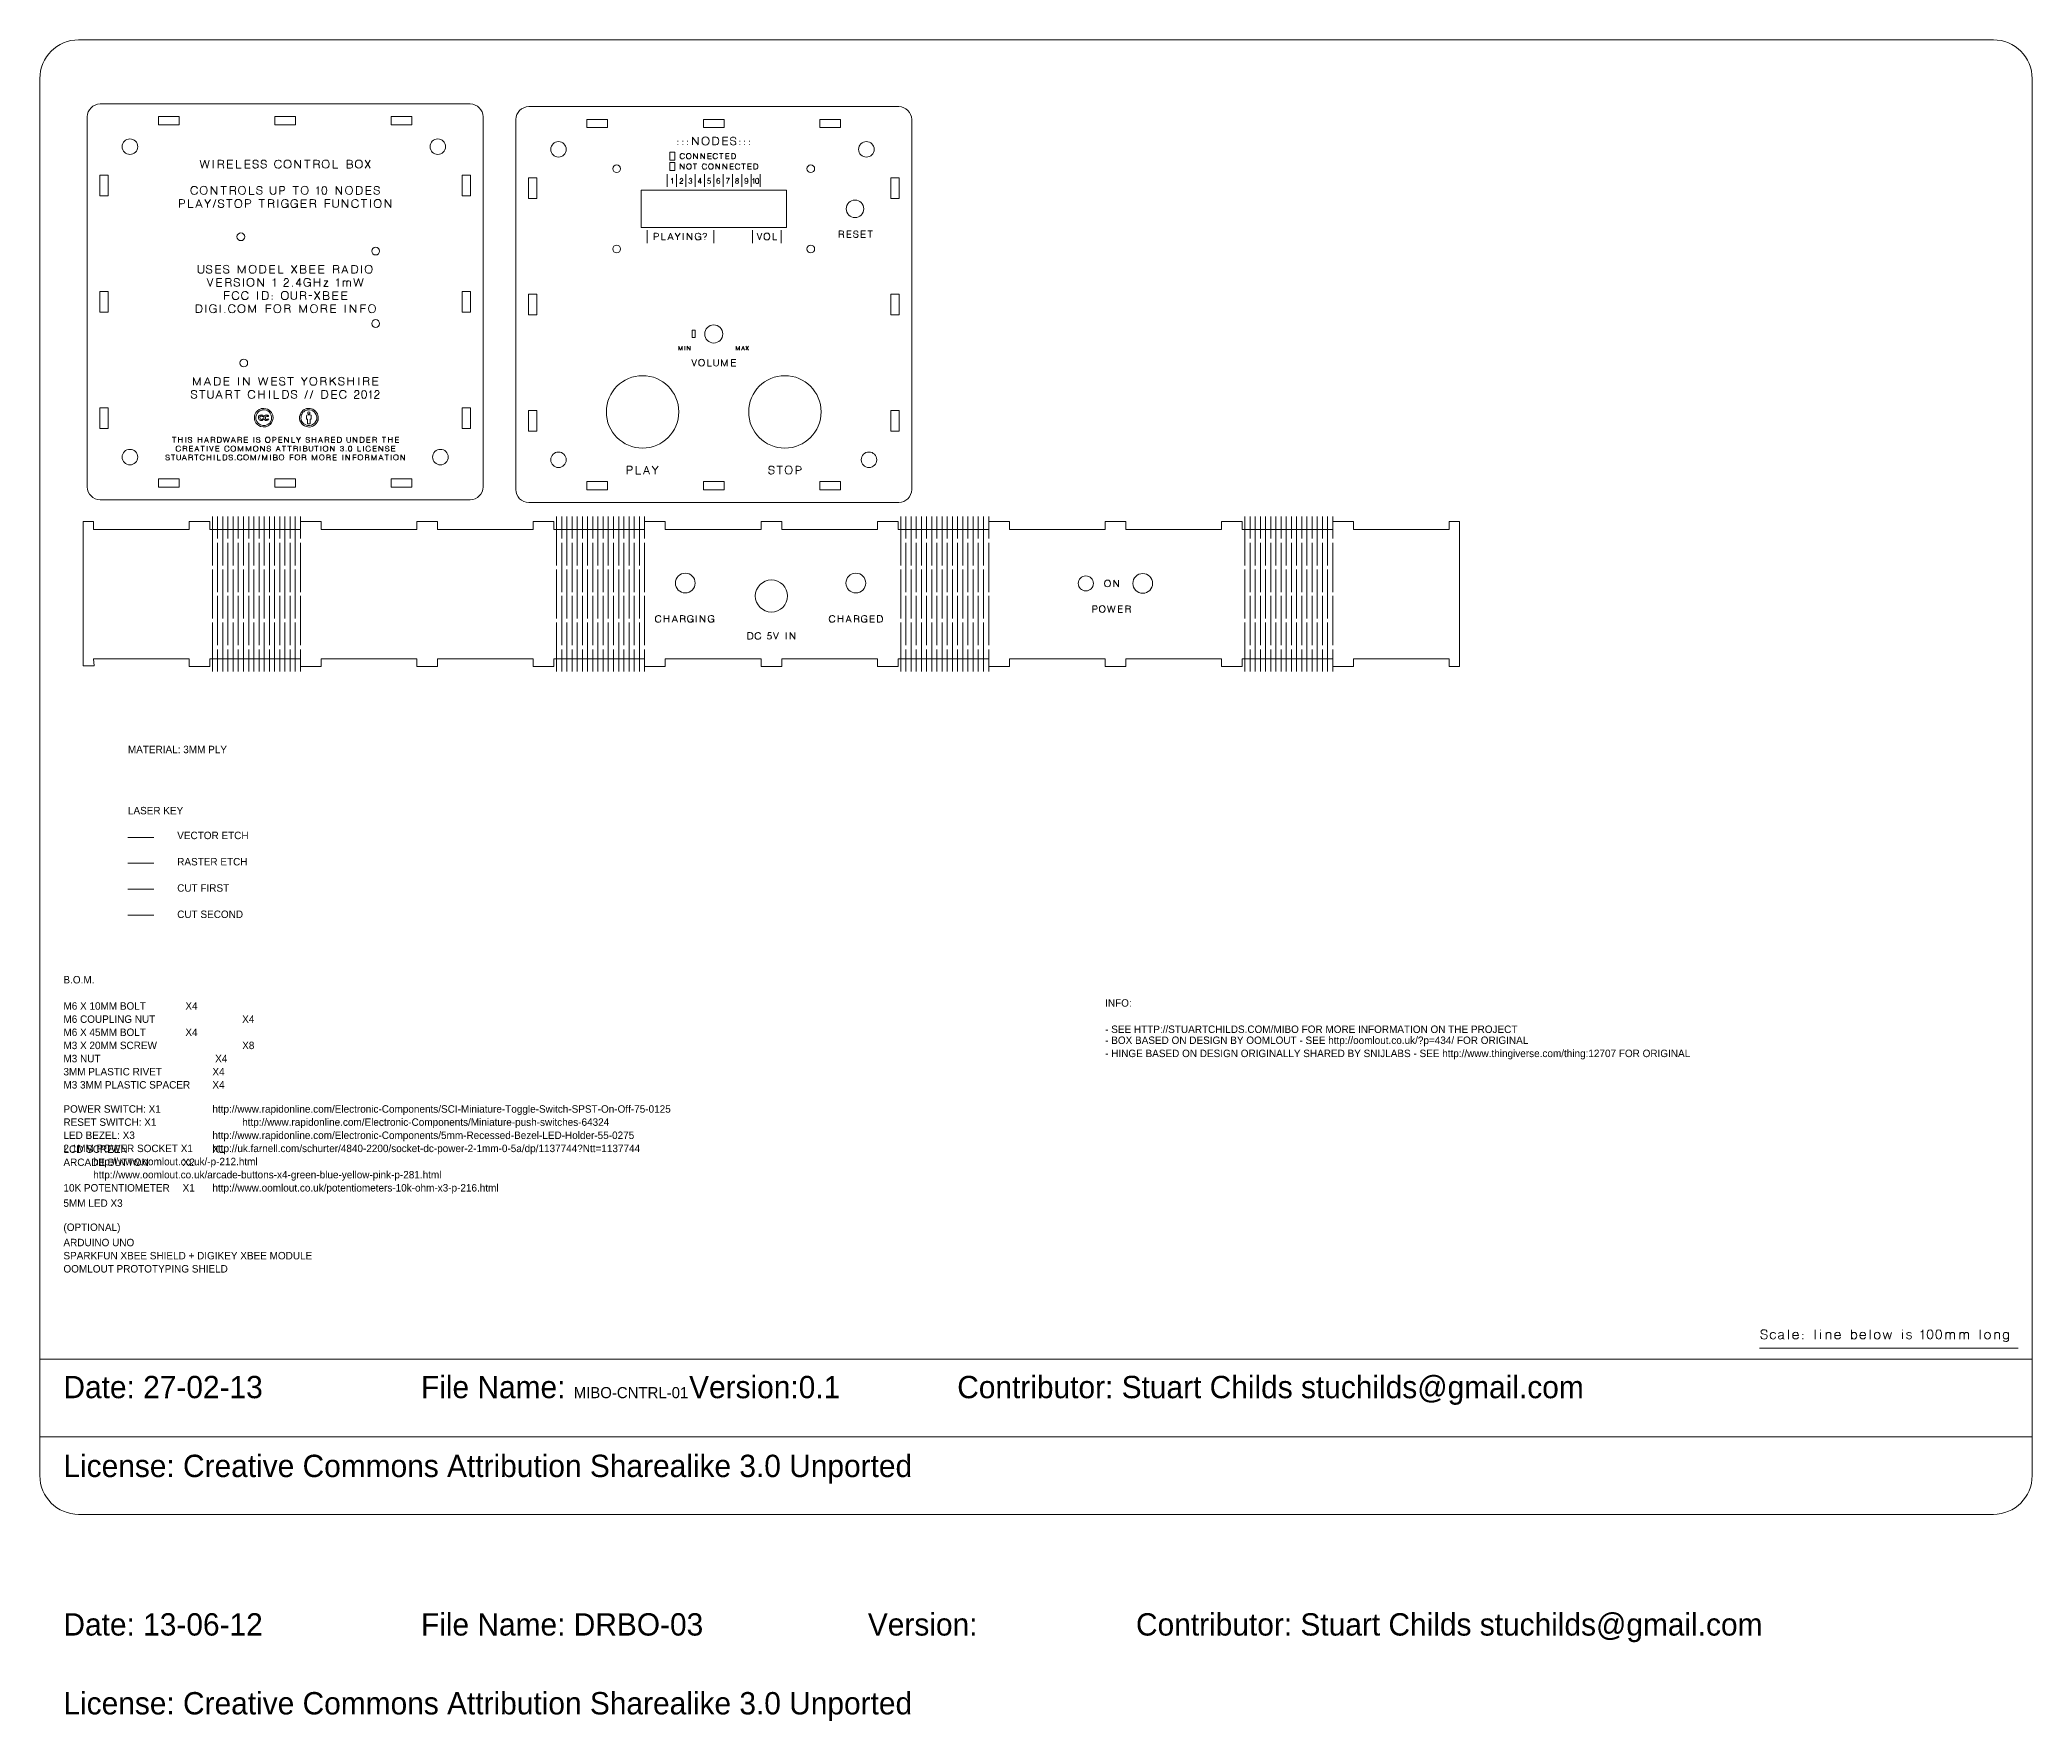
# Model space of a CAD drawing. Header units: inches. Extents: x 15 to 785, y -665 to -15.
import ezdxf

# ---------------------------------------------------------------- set-up
doc = ezdxf.new("R2010")
doc.units = ezdxf.units.IN
doc.header["$MEASUREMENT"] = 0
doc.layers.add('Layer 1', color=7, linetype='Continuous')

msp = doc.modelspace()

# ---------------------------------------------------------------- texts
at = {"layer": 'Layer 1', "color": 179, "true_color": 0x231f20, "attachment_point": 7}
for s, insert, char_height in [('\\fEng_HelvLine Normal|b0|i0|c0|p34;\\W1;MATERIAL: 3MM PLY', (49.03611109885208, -290.7972370692278), 2.878666665947001), ('\\fEng_HelvLine Normal|b0|i0|c0|p34;\\W1;LASER KEY', (49.03611109885208, -314.4331759196556), 2.878666665947001), ('\\fEng_HelvLine Normal|b0|i0|c0|p34;\\W1;VECTOR ETCH', (68.08611109408959, -324.0250107696882), 2.878666665947001), ('\\fEng_HelvLine Normal|b0|i0|c0|p34;\\W1;RASTER ETCH', (68.08611109408959, -334.1849418652385), 2.878666665947001), ('\\fEng_HelvLine Normal|b0|i0|c0|p34;\\W1;CUT FIRST', (68.08611109408959, -344.3448729607888), 2.878666665947001), ('\\fEng_HelvLine Normal|b0|i0|c0|p34;\\W1;CUT SECOND', (68.08611109408959, -354.5051485658876), 2.878666665947001), ('\\fEng_HelvLine Normal|b0|i0|c0|p34;\\W1;B.O.M.', (24.11876898268559, -379.7924939371699), 2.878666665947001), ('\\fEng_HelvLine Normal|b0|i0|c0|p34;\\W1;M6 X 10MM BOLT^I^I^IX4', (24.11876898268559, -389.9524250327203), 2.878666665947001), ('\\fEng_HelvLine Normal|b0|i0|c0|p34;\\W1;M6 COUPLING NUT^I^I^IX4', (24.11876898268559, -395.0325628352696), 2.878666665947001), ('\\fEng_HelvLine Normal|b0|i0|c0|p34;\\W1;INFO:', (426.7295083568593, -388.7886717778028), 2.878666665947001), ('\\fEng_HelvLine Normal|b0|i0|c0|p34;\\W1;M6 X 45MM BOLT^I^I^IX4', (24.11876898268559, -400.1123561282706), 2.878666665947001), ('\\fEng_HelvLine Normal|b0|i0|c0|p34;\\W1;- SEE HTTP://STUARTCHILDS.COM/MIBO FOR MORE INFORMATION ON THE PROJECT', (426.7295083568593, -398.9486028733531), 2.878666665947001), ('\\fEng_HelvLine Normal|b0|i0|c0|p34;\\W1;- BOX BASED ON DESIGN BY OOMLOUT - SEE http://oomlout.co.uk/?p\\fMyriad Pro|b0|i0|c0|p34;=\\fEng_HelvLine Normal|b0|i0|c0|p34;434/ FOR ORIGINAL', (426.7295083568593, -404.0287406759026), 2.878666665947001), ('\\fEng_HelvLine Normal|b0|i0|c0|p34;\\W1;M3 X 20MM SCREW^I^I^IX8', (24.11876898268559, -405.19249393082), 2.878666665947001), ('\\fEng_HelvLine Normal|b0|i0|c0|p34;\\W1;M3 NUT^I^I^I^I^IX4', (24.11876898268559, -410.2726317333693), 2.878666665947001), ('\\fEng_HelvLine Normal|b0|i0|c0|p34;\\W1;- HINGE BASED ON DESIGN ORIGINALLY SHARED BY SNIJLABS - SEE http://www.thingiverse.com/thing:12707 FOR ORIGINAL', (426.7295083568593, -409.1085339689034), 2.878666665947001), ('\\fEng_HelvLine Normal|b0|i0|c0|p34;\\W1;3MM PLASTIC RIVET^I^IX4', (24.11876898268559, -415.3524250263703), 2.878666665947001), ('\\fEng_HelvLine Normal|b0|i0|c0|p34;\\W1;M3 3MM PLASTIC SPACER^IX4', (24.11876898268559, -420.4325628289196), 2.878666665947001), ('\\fEng_HelvLine Normal|b0|i0|c0|p34;\\W1;POWER SWITCH: X1^I^Ihttp://www.rapidonline.com/Electronic-Components/SCI-Miniature-Toggle-Switch-SPST-On-Off-75-0125', (24.11876898268559, -430.59249392447), 2.878666665947001), ('\\fEng_HelvLine Normal|b0|i0|c0|p34;\\W1;RESET SWITCH: X1^I^I^Ihttp://www.rapidonline.com/Electronic-Components/Miniature-push-switches-64324', (24.11876898268559, -435.6726317270193), 2.878666665947001), ('\\fEng_HelvLine Normal|b0|i0|c0|p34;\\W1;LED BEZEL: X3^I^I^Ihttp://www.rapidonline.com/Electronic-Components/5mm-Recessed-Bezel-LED-Holder-55-0275', (24.11876898268559, -440.7524250200203), 2.878666665947001), ('\\fEng_HelvLine Normal|b0|i0|c0|p34;\\W1;2.1MM POWER SOCKET X1^Ihttp://uk.farnell.com/schurter/4840-2200/socket-dc-power-2-1mm-0-5a/dp/1137744?Ntt\\fMyriad Pro|b0|i0|c0|p34;=\\fEng_HelvLine Normal|b0|i0|c0|p34;1137744', (24.11876898268559, -445.8325628225697), 2.878666665947001), ('\\fEng_HelvLine Normal|b0|i0|c0|p34;\\W1;LCD SCREEN^I^I^IX1^Ihttp://www.oomlout.co.uk/-p-212.html', (24.11876898268559, -450.9123561155706), 2.878666665947001), ('\\fEng_HelvLine Normal|b0|i0|c0|p34;\\W1;ARCADE BUTTON^I^IX2^Ihttp://www.oomlout.co.uk/arcade-buttons-x4-green-blue-yellow-pink-p-281.html', (24.11876898268559, -455.99249391812), 2.878666665947001), ('\\fEng_HelvLine Normal|b0|i0|c0|p34;\\W1;10K POTENTIOMETER^IX1^Ihttp://www.oomlout.co.uk/potentiometers-10k-ohm-x3-p-216.html', (24.11876898268559, -461.0726317206693), 2.878666665947001), ('\\fEng_HelvLine Normal|b0|i0|c0|p34;\\W1;5MM LED X3', (24.11876898268559, -466.1524250136703), 2.878666665947001), ('\\fEng_HelvLine Normal|b0|i0|c0|p34;\\W1;(OPTIONAL)', (24.11876898268559, -476.3123561092206), 2.878666665947001), ('\\fEng_HelvLine Normal|b0|i0|c0|p34;\\W1;ARDUINO UNO', (24.11876898268559, -481.39249391177), 2.878666665947001), ('\\fEng_HelvLine Normal|b0|i0|c0|p34;\\W1;SPARKFUN XBEE SHIELD + DIGIKEY XBEE MODULE', (24.11876898268559, -486.4726317143194), 2.878666665947001), ('\\fEng_HelvLine Normal|b0|i0|c0|p34;\\W1;OOMLOUT PROTOTYPING SHIELD', (24.11876898268559, -491.5524250073203), 2.878666665947001), ('\\fEng_HelvLine Normal|b0|i0|c0|p34;\\W1; ', (24.11876898268559, -496.6325628098697), 2.878666665947001), ('\\fEng_HelvLine Normal|b0|i0|c0|p34;\\W1;Date: 27-02-13^I^IFile Name: \\H4.318;MIBO-CNTRL-01\\H8.636;^IVersion:0.1^I^IContributor: Stuart Childs stuchilds\\fMyriad Pro|b0|i0|c0|p34;@\\fEng_HelvLine Normal|b0|i0|c0|p34;gmail.com^I^I', (24.11876898268559, -542.7052027723098), 8.635999997841001), ('\\fEng_HelvLine Normal|b0|i0|c0|p34;\\W1;License: Creative Commons Attribution Sharealike 3.0 Unported^I^I', (24.11876898268559, -573.1853405685092), 8.635999997841001), ('\\fEng_HelvLine Normal|b0|i0|c0|p34;\\W1;Date: 13-06-12^I^IFile Name: DRBO-03^I^IVersion:^I^IContributor: Stuart Childs stuchilds\\fMyriad Pro|b0|i0|c0|p34;@\\fEng_HelvLine Normal|b0|i0|c0|p34;gmail.com^I^I', (24.11876898268559, -634.4584308309687), 8.635999997841001), ('\\fEng_HelvLine Normal|b0|i0|c0|p34;\\W1;License: Creative Commons Attribution Sharealike 3.0 Unported^I^I', (24.11876898268559, -664.9385686271681), 8.635999997841001)]:
    msp.add_mtext(s, dxfattribs=dict(at, insert=insert, char_height=char_height))

# ---------------------------------------------------------------- blocks, each defined once
blk = doc.blocks.new('block 2')
at = {"layer": 'Layer 1', "color": 179, "lineweight": 9, "true_color": 0x231f20}
blk.add_lwpolyline([(785.0004907976735, -554.999715030521), (15.00046250710058, -554.999715030521), (15.00046250710058, -524.9998235449654), (785.0004907976735, -524.9998235449654), (785.0004907976735, -554.999715030521)], dxfattribs=at)
blk.add_open_spline([(785.0004907976735, -570.0000052828473), (785.0004907976735, -578.284081886679), (778.284966168276, -584.999951025625), (770.0005450548957, -584.999951025625), (770.0005450548957, -584.999951025625), (30.00058050465264, -584.999951025625), (30.00058050465264, -584.999951025625), (21.71633164604661, -584.999951025625), (15.00063476187484, -578.284081886679), (15.00063476187484, -570.0000052828473), (15.00063476187484, -570.0000052828473), (15.00063476187484, -29.99989148555558), (15.00063476187484, -29.99989148555558), (15.00063476187484, -21.71564262694956), (21.71633164604661, -14.99994574277779), (30.00058050465264, -14.99994574277779), (30.00058050465264, -14.99994574277779), (770.0005450548957, -14.99994574277779), (770.0005450548957, -14.99994574277779), (778.284966168276, -14.99994574277779), (785.0004907976735, -21.71564262694956), (785.0004907976735, -29.99989148555558), (785.0004907976735, -29.99989148555558), (785.0004907976735, -570.0000052828473), (785.0004907976735, -570.0000052828473)], degree=3, knots=[0, 0, 0, 0, 1, 1, 1, 2, 2, 2, 3, 3, 3, 4, 4, 4, 5, 5, 5, 6, 6, 6, 7, 7, 7, 8, 8, 8, 8], dxfattribs=at)
blk = doc.blocks.new('block 3')
at = {"layer": 'Layer 1', "color": 30, "lineweight": 9, "true_color": 0xf58726}
for points, knots in [([(680.1062905200777, -516.1338703136748), (680.1062905200777, -516.9245197275397), (680.7091822299964, -517.2407794930857), (681.4157713140211, -517.2407794930857), (682.1323511749531, -517.2407794930857), (682.5819361357782, -516.7911945322605), (682.5967500463647, -516.3512558387941), (682.6115639569513, -515.9164847885556), (682.3893552981527, -515.5705972018366), (681.9494166046862, -515.4765460950892), (681.9494166046862, -515.4765460950892), (680.7388100511695, -515.2147188382103), (680.7388100511695, -515.2147188382103), (680.3977455981297, -515.1406492852774), (680.1951739835971, -514.942900804424), (680.1951739835971, -514.4785019330124), (680.1951739835971, -514.0141030616006), (680.5855033020758, -513.6137829662147), (681.2972600293285, -513.6137829662147), (682.0086722470326, -513.6137829662147), (682.5278481366597, -513.9496797760265), (682.5078665828453, -514.5377575753587), (682.5278481366597, -513.9496797760265), (682.0086722470326, -513.6137829662147), (681.2972600293285, -513.6137829662147), (680.5855033020758, -513.6137829662147), (680.1951739835971, -514.0141030616006), (680.1951739835971, -514.4785019330124), (680.1951739835971, -514.942900804424), (680.3880993307711, -515.135826151598), (680.7388100511695, -515.2147188382103), (680.7388100511695, -515.2147188382103), (681.9494166046862, -515.4765460950892), (681.9494166046862, -515.4765460950892), (682.39934607506, -515.5705972018366), (682.6115639569513, -515.9164847885556), (682.5967500463647, -516.3512558387941), (682.5819361357782, -516.7911945322605), (682.1323511749531, -517.2407794930857), (681.4157713140211, -517.2407794930857), (680.7091822299964, -517.2407794930857), (680.1062905200777, -516.9245197275397), (680.1062905200777, -516.1338703136748)], [0, 0, 0, 0, 1, 1, 1, 2, 2, 2, 3, 3, 3, 4, 4, 4, 5, 5, 5, 6, 6, 6, 7, 7, 7, 8, 8, 8, 9, 9, 9, 10, 10, 10, 11, 11, 11, 12, 12, 12, 13, 13, 13, 14, 14, 14, 14]), ([(684.9273571421362, -517.2111516719125), (684.5122231361637, -517.2111516719125), (683.7956432752317, -517.141905252659), (683.7956432752317, -515.9016708779691), (683.7956432752317, -514.6662596369584), (684.5962834660037, -514.6514457263719), (684.9469941864022, -514.6514457263719), (685.2980494163492, -514.6514457263719), (685.7624482877608, -514.9232637601581), (685.792076108934, -515.2691513468772), (685.7624482877608, -514.9232637601581), (685.2980494163492, -514.6514457263719), (684.9469941864022, -514.6514457263719), (684.5962834660037, -514.6514457263719), (683.7956432752317, -514.6662596369584), (683.7956432752317, -515.9016708779691), (683.7956432752317, -517.141905252659), (684.5122231361637, -517.2111516719125), (684.9273571421362, -517.2111516719125), (685.3473142817882, -517.2111516719125), (685.792076108934, -516.8208223534338), (685.8068900195206, -516.4056883474611), (685.792076108934, -516.8208223534338), (685.3473142817882, -517.2111516719125), (684.9273571421362, -517.2111516719125)], [0, 0, 0, 0, 1, 1, 1, 2, 2, 2, 3, 3, 3, 4, 4, 4, 5, 5, 5, 6, 6, 6, 7, 7, 7, 8, 8, 8, 8]), ([(688.7651935127045, -516.5638182302341), (688.6170544068389, -516.776380621674), (688.1082138036675, -517.2555934036723), (687.7027260650535, -517.2407794930857), (687.2927597023088, -517.225965582499), (686.9665091598556, -517.0974635208993), (686.9665091598556, -516.6427109168463), (686.9665091598556, -516.183135179114), (687.2431503273211, -515.9905543414885), (687.7671493506277, -515.9412894760494), (688.2859807307063, -515.8916801010619), (688.5181801664122, -515.8127874144496), (688.7651935127045, -515.7435409951961), (688.5181801664122, -515.8127874144496), (688.2859807307063, -515.8916801010619), (687.7671493506277, -515.9412894760494), (687.2431503273211, -515.9905543414885), (686.9665091598556, -516.183135179114), (686.9665091598556, -516.6427109168463), (686.9665091598556, -517.0974635208993), (687.2927597023088, -517.225965582499), (687.7027260650535, -517.2407794930857), (688.1082138036675, -517.2555934036723), (688.6170544068389, -516.776380621674), (688.7651935127045, -516.5638182302341)], [0, 0, 0, 0, 1, 1, 1, 2, 2, 2, 3, 3, 3, 4, 4, 4, 5, 5, 5, 6, 6, 6, 7, 7, 7, 8, 8, 8, 8]), ([(689.1162487426516, -517.2111516719125), (689.1162487426516, -517.2111516719125), (688.7651935127045, -517.1863469844187), (688.7651935127045, -516.8900687726872), (688.7651935127045, -516.8900687726872), (688.7651935127045, -515.2643282131978), (688.7651935127045, -515.2643282131978), (688.7651935127045, -515.0565889554373), (688.6614961385985, -514.6614365032791), (687.9945256526541, -514.6614365032791), (687.3272106571612, -514.6614365032791), (687.0801973108689, -514.9628823582385), (687.0801973108689, -515.2739744805565), (687.0801973108689, -514.9628823582385), (687.3272106571612, -514.6614365032791), (687.9945256526541, -514.6614365032791), (688.6614961385985, -514.6614365032791), (688.7651935127045, -515.0565889554373), (688.7651935127045, -515.2643282131978), (688.7651935127045, -515.2643282131978), (688.7651935127045, -516.8900687726872), (688.7651935127045, -516.8900687726872), (688.7651935127045, -517.1863469844187), (689.1162487426516, -517.2111516719125), (689.1162487426516, -517.2111516719125)], [0, 0, 0, 0, 1, 1, 1, 2, 2, 2, 3, 3, 3, 4, 4, 4, 5, 5, 5, 6, 6, 6, 7, 7, 7, 8, 8, 8, 8]), ([(690.818814931462, -517.2111516719125), (690.818814931462, -517.2111516719125), (690.818814931462, -513.6482339210671), (690.818814931462, -513.6482339210671), (690.818814931462, -513.6482339210671), (690.818814931462, -517.2111516719125), (690.818814931462, -517.2111516719125)], [0, 0, 0, 0, 1, 1, 1, 2, 2, 2, 2]), ([(692.4679821402511, -515.8572291462093), (692.4679821402511, -515.8572291462093), (694.6769773653933, -515.8572291462093), (694.6769773653933, -515.8572291462093), (694.6769773653933, -515.3087699449576), (694.459591840274, -514.6070039946121), (693.6737655600886, -514.6070039946121), (692.893106923131, -514.6070039946121), (692.4631590065717, -515.1406492852774), (692.4631590065717, -515.956103386636), (692.4631590065717, -516.776380621674), (693.0167858510514, -517.2111516719125), (693.6737655600886, -517.1915146276466), (694.3359129123536, -517.1715330738322), (694.6225448567263, -516.6578693369814), (694.6573403211273, -516.4749347667146), (694.6225448567263, -516.6578693369814), (694.3359129123536, -517.1715330738322), (693.6737655600886, -517.1915146276466), (693.0167858510514, -517.2111516719125), (692.4631590065717, -516.776380621674), (692.4631590065717, -515.956103386636), (692.4631590065717, -515.1406492852774), (692.893106923131, -514.6070039946121), (693.6737655600886, -514.6070039946121), (694.459591840274, -514.6070039946121), (694.6769773653933, -515.3087699449576), (694.6769773653933, -515.8572291462093), (694.6769773653933, -515.8572291462093), (692.4679821402511, -515.8572291462093), (692.4679821402511, -515.8572291462093)], [0, 0, 0, 0, 1, 1, 1, 2, 2, 2, 3, 3, 3, 4, 4, 4, 5, 5, 5, 6, 6, 6, 7, 7, 7, 8, 8, 8, 9, 9, 9, 10, 10, 10, 10]), ([(696.4294974387399, -515.6494898884488), (696.4294974387399, -515.6494898884488), (696.4294974387399, -515.3776718546626), (696.4294974387399, -515.3776718546626), (696.4294974387399, -515.3776718546626), (696.4294974387399, -515.6494898884488), (696.4294974387399, -515.6494898884488)], [0, 0, 0, 0, 1, 1, 1, 2, 2, 2, 2]), ([(701.0769312483419, -517.2111516719125), (701.0769312483419, -517.2111516719125), (701.0769312483419, -513.6482339210671), (701.0769312483419, -513.6482339210671), (701.0769312483419, -513.6482339210671), (701.0769312483419, -517.2111516719125), (701.0769312483419, -517.2111516719125)], [0, 0, 0, 0, 1, 1, 1, 2, 2, 2, 2]), ([(703.2600882573447, -513.7322942509072), (703.2600882573447, -513.7322942509072), (703.2600882573447, -513.6434107873878), (703.2600882573447, -513.6434107873878), (703.2600882573447, -513.6434107873878), (703.2600882573447, -513.7322942509072), (703.2600882573447, -513.7322942509072)], [0, 0, 0, 0, 1, 1, 1, 2, 2, 2, 2]), ([(703.2600882573447, -517.2063285382332), (703.2600882573447, -517.2063285382332), (703.2600882573447, -514.6710827706378), (703.2600882573447, -514.6710827706378), (703.2600882573447, -514.6710827706378), (703.2600882573447, -517.2159748055918), (703.2600882573447, -517.2063285382332)], [0, 0, 0, 0, 1, 1, 1, 2, 2, 2, 2]), ([(707.2563990202345, -517.2111516719125), (707.2563990202345, -517.2111516719125), (707.2563990202345, -515.5606064249293), (707.2563990202345, -515.3332301229028), (707.2563990202345, -515.1061983304248), (707.029022718208, -514.681073547545), (706.4013263207955, -514.6762504138657), (705.7688067897037, -514.6710827706378), (705.4377331135712, -515.1602863295433), (705.4377331135712, -515.6150389335962), (705.4377331135712, -515.1602863295433), (705.7688067897037, -514.6710827706378), (706.4013263207955, -514.6762504138657), (707.029022718208, -514.681073547545), (707.2563990202345, -515.1061983304248), (707.2563990202345, -515.3332301229028), (707.2563990202345, -515.5606064249293), (707.2563990202345, -517.2111516719125), (707.2563990202345, -517.2111516719125)], [0, 0, 0, 0, 1, 1, 1, 2, 2, 2, 3, 3, 3, 4, 4, 4, 5, 5, 5, 6, 6, 6, 6]), ([(705.4377331135712, -517.2111516719125), (705.4377331135712, -517.2111516719125), (705.4377331135712, -514.6762504138657), (705.4377331135712, -514.6762504138657), (705.4377331135712, -514.6762504138657), (705.4377331135712, -517.2111516719125), (705.4377331135712, -517.2111516719125)], [0, 0, 0, 0, 1, 1, 1, 2, 2, 2, 2]), ([(708.6871471752588, -515.8572291462093), (708.6871471752588, -515.8572291462093), (710.896142400401, -515.8572291462093), (710.896142400401, -515.8572291462093), (710.896142400401, -515.3087699449576), (710.6787568752817, -514.6070039946121), (709.8929305950962, -514.6070039946121), (709.1122719581386, -514.6070039946121), (708.6823240415795, -515.1406492852774), (708.6823240415795, -515.956103386636), (708.6823240415795, -516.776380621674), (709.2359508860591, -517.2111516719125), (709.8929305950962, -517.1915146276466), (710.5550779473613, -517.1715330738322), (710.841709891734, -516.6578693369814), (710.8765053561351, -516.4749347667146), (710.841709891734, -516.6578693369814), (710.5550779473613, -517.1715330738322), (709.8929305950962, -517.1915146276466), (709.2359508860591, -517.2111516719125), (708.6823240415795, -516.776380621674), (708.6823240415795, -515.956103386636), (708.6823240415795, -515.1406492852774), (709.1122719581386, -514.6070039946121), (709.8929305950962, -514.6070039946121), (710.6787568752817, -514.6070039946121), (710.896142400401, -515.3087699449576), (710.896142400401, -515.8572291462093), (710.896142400401, -515.8572291462093), (708.6871471752588, -515.8572291462093), (708.6871471752588, -515.8572291462093)], [0, 0, 0, 0, 1, 1, 1, 2, 2, 2, 3, 3, 3, 4, 4, 4, 5, 5, 5, 6, 6, 6, 7, 7, 7, 8, 8, 8, 9, 9, 9, 10, 10, 10, 10]), ([(715.1181069175747, -513.6334200104806), (715.1181069175747, -513.6334200104806), (715.1181069175747, -517.2111516719125), (715.1181069175747, -517.2111516719125), (715.1181069175747, -517.2111516719125), (715.1181069175747, -513.6334200104806), (715.1181069175747, -513.6334200104806)], [0, 0, 0, 0, 1, 1, 1, 2, 2, 2, 2]), ([(716.1657604546391, -514.6614365032791), (716.743847477064, -514.6614365032791), (717.2134139917036, -514.942900804424), (717.2134139917036, -515.9361218328215), (717.2134139917036, -516.9245197275397), (716.743847477064, -517.2111516719125), (716.1657604546391, -517.2111516719125), (715.5876734322143, -517.2111516719125), (715.1181069175747, -516.9245197275397), (715.1181069175747, -515.9361218328215), (715.1181069175747, -514.942900804424), (715.5876734322143, -514.6614365032791), (716.1657604546391, -514.6614365032791)], [0, 0, 0, 0, 1, 1, 1, 2, 2, 2, 3, 3, 3, 4, 4, 4, 4]), ([(716.1657604546391, -514.6614365032791), (716.743847477064, -514.6614365032791), (717.2134139917036, -514.942900804424), (717.2134139917036, -515.9361218328215), (717.2134139917036, -516.9245197275397), (716.743847477064, -517.2111516719125), (716.1657604546391, -517.2111516719125), (715.5876734322143, -517.2111516719125), (715.1181069175747, -516.9245197275397), (715.1181069175747, -515.9361218328215), (715.1181069175747, -514.942900804424), (715.5876734322143, -514.6614365032791), (716.1657604546391, -514.6614365032791)], [0, 0, 0, 0, 1, 1, 1, 2, 2, 2, 3, 3, 3, 4, 4, 4, 4]), ([(720.6209579361642, -515.8572291462093), (720.6209579361642, -515.3087699449576), (720.4035724110449, -514.6070039946121), (719.6177461308595, -514.6070039946121), (718.8370874939019, -514.6070039946121), (718.4071395773427, -515.1406492852774), (718.4071395773427, -515.956103386636), (718.4071395773427, -516.776380621674), (718.9607664218223, -517.2111516719125), (719.6177461308595, -517.1915146276466), (720.2798934831245, -517.1715330738322), (720.5665254274973, -516.6578693369814), (720.6013208918984, -516.4749347667146), (720.5665254274973, -516.6578693369814), (720.2798934831245, -517.1715330738322), (719.6177461308595, -517.1915146276466), (718.9607664218223, -517.2111516719125), (718.4071395773427, -516.776380621674), (718.4071395773427, -515.956103386636), (718.4071395773427, -515.1406492852774), (718.8370874939019, -514.6070039946121), (719.6177461308595, -514.6070039946121), (720.4035724110449, -514.6070039946121), (720.6209579361642, -515.3087699449576), (720.6209579361642, -515.8572291462093), (720.6209579361642, -515.8572291462093), (718.411962711022, -515.8572291462093), (718.411962711022, -515.8572291462093), (718.411962711022, -515.8572291462093), (720.6209579361642, -515.8572291462093), (720.6209579361642, -515.8572291462093)], [0, 0, 0, 0, 1, 1, 1, 2, 2, 2, 3, 3, 3, 4, 4, 4, 5, 5, 5, 6, 6, 6, 7, 7, 7, 8, 8, 8, 9, 9, 9, 10, 10, 10, 10]), ([(722.3731334999623, -517.2111516719125), (722.3731334999623, -517.2111516719125), (722.3731334999623, -513.6482339210671), (722.3731334999623, -513.6482339210671), (722.3731334999623, -513.6482339210671), (722.3731334999623, -517.2111516719125), (722.3731334999623, -517.2111516719125)], [0, 0, 0, 0, 1, 1, 1, 2, 2, 2, 2]), ([(724.017477575072, -515.9164847885556), (724.017477575072, -514.9180961169302), (724.5266626877919, -514.6266410388781), (725.1392006650694, -514.6266410388781), (725.7569062855747, -514.6266410388781), (726.2609237550668, -514.9180961169302), (726.2609237550668, -515.9164847885556), (726.2609237550668, -516.9196965938604), (725.7569062855747, -517.2111516719125), (725.1392006650694, -517.2111516719125), (724.5266626877919, -517.2111516719125), (724.017477575072, -516.9196965938604), (724.017477575072, -515.9164847885556)], [0, 0, 0, 0, 1, 1, 1, 2, 2, 2, 3, 3, 3, 4, 4, 4, 4]), ([(724.017477575072, -515.9164847885556), (724.017477575072, -514.9180961169302), (724.5266626877919, -514.6266410388781), (725.1392006650694, -514.6266410388781), (725.7569062855747, -514.6266410388781), (726.2609237550668, -514.9180961169302), (726.2609237550668, -515.9164847885556), (726.2609237550668, -516.9196965938604), (725.7569062855747, -517.2111516719125), (725.1392006650694, -517.2111516719125), (724.5266626877919, -517.2111516719125), (724.017477575072, -516.9196965938604), (724.017477575072, -515.9164847885556)], [0, 0, 0, 0, 1, 1, 1, 2, 2, 2, 3, 3, 3, 4, 4, 4, 4]), ([(728.1664060679584, -517.2111516719125), (728.1664060679584, -517.2111516719125), (729.0411158116634, -514.6762504138657), (729.0411158116634, -514.6762504138657), (729.0411158116634, -514.6762504138657), (729.9206486890477, -517.2111516719125), (729.9206486890477, -517.2111516719125), (729.9206486890477, -517.2111516719125), (730.6520424605662, -514.6762504138657), (730.6520424605662, -514.6762504138657), (730.6520424605662, -514.6762504138657), (729.9206486890477, -517.2111516719125), (729.9206486890477, -517.2111516719125), (729.9206486890477, -517.2111516719125), (729.0411158116634, -514.6762504138657), (729.0411158116634, -514.6762504138657), (729.0411158116634, -514.6762504138657), (728.1664060679584, -517.2111516719125), (728.1664060679584, -517.2111516719125), (728.1664060679584, -517.2111516719125), (727.4350122964399, -514.6762504138657), (727.4350122964399, -514.6762504138657), (727.4350122964399, -514.6762504138657), (728.1664060679584, -517.2111516719125), (728.1664060679584, -517.2111516719125)], [0, 0, 0, 0, 1, 1, 1, 2, 2, 2, 3, 3, 3, 4, 4, 4, 5, 5, 5, 6, 6, 6, 7, 7, 7, 8, 8, 8, 8]), ([(734.8784856018707, -513.7322942509072), (734.8784856018707, -513.7322942509072), (734.8784856018707, -513.6434107873878), (734.8784856018707, -513.6434107873878), (734.8784856018707, -513.6434107873878), (734.8784856018707, -513.7322942509072), (734.8784856018707, -513.7322942509072)], [0, 0, 0, 0, 1, 1, 1, 2, 2, 2, 2]), ([(734.8784856018707, -517.2063285382332), (734.8784856018707, -517.2063285382332), (734.8784856018707, -514.6710827706378), (734.8784856018707, -514.6710827706378), (734.8784856018707, -514.6710827706378), (734.8784856018707, -517.2159748055918), (734.8784856018707, -517.2063285382332)], [0, 0, 0, 0, 1, 1, 1, 2, 2, 2, 2]), ([(737.4664413303904, -514.6366318157853), (736.8435680666572, -514.6218179051988), (736.5572806318329, -514.8195663860521), (736.5572806318329, -515.1999049276236), (736.5572806318329, -515.5854111124231), (736.8783635310582, -515.7039223971157), (736.9968748157509, -515.7387178615168), (736.9968748157509, -515.7387178615168), (737.9308402018021, -516.0153590289823), (737.9308402018021, -516.0153590289823), (738.0545191297225, -516.0449868501554), (738.350797341454, -516.1783120454346), (738.350797341454, -516.5441811859681), (738.350797341454, -516.9097058169532), (737.9604680229752, -517.2111516719125), (737.4664413303904, -517.2111516719125), (736.972070128257, -517.2111516719125), (736.5224851674319, -516.9493244150335), (736.5224851674319, -516.5638182302341), (736.5224851674319, -516.9493244150335), (736.972070128257, -517.2111516719125), (737.4664413303904, -517.2111516719125), (737.9604680229752, -517.2111516719125), (738.350797341454, -516.9097058169532), (738.350797341454, -516.5441811859681), (738.350797341454, -516.1783120454346), (738.0545191297225, -516.0449868501554), (737.9308402018021, -516.0153590289823), (737.9308402018021, -516.0153590289823), (736.9968748157509, -515.7387178615168), (736.9968748157509, -515.7387178615168), (736.8783635310582, -515.7039223971157), (736.5572806318329, -515.5854111124231), (736.5572806318329, -515.1999049276236), (736.5572806318329, -514.8195663860521), (736.8435680666572, -514.6218179051988), (737.4664413303904, -514.6366318157853), (738.0889700845751, -514.6614365032791), (738.2519231010274, -515.0073240899982), (738.2422768336686, -515.1306585083702), (738.2519231010274, -515.0073240899982), (738.0889700845751, -514.6614365032791), (737.4664413303904, -514.6366318157853)], [0, 0, 0, 0, 1, 1, 1, 2, 2, 2, 3, 3, 3, 4, 4, 4, 5, 5, 5, 6, 6, 6, 7, 7, 7, 8, 8, 8, 9, 9, 9, 10, 10, 10, 11, 11, 11, 12, 12, 12, 13, 13, 13, 14, 14, 14, 14]), ([(742.8104734471099, -517.2111516719125), (742.8104734471099, -517.2111516719125), (742.8104734471099, -513.6482339210671), (742.8104734471099, -513.6482339210671), (742.8104734471099, -514.2559487646652), (742.2223956477777, -514.3992647368516), (741.9702146582575, -514.419246290666), (742.2223956477777, -514.3992647368516), (742.8104734471099, -514.2559487646652), (742.8104734471099, -513.6482339210671), (742.8104734471099, -513.6482339210671), (742.8104734471099, -517.2111516719125), (742.8104734471099, -517.2111516719125)], [0, 0, 0, 0, 1, 1, 1, 2, 2, 2, 3, 3, 3, 4, 4, 4, 4]), ([(744.4692869232578, -515.4321043633295), (744.4692869232578, -514.4536972455186), (744.6770261810183, -513.6530570547465), (745.5465682814953, -513.6530570547465), (746.416454891521, -513.6530570547465), (746.623849639733, -514.4536972455186), (746.623849639733, -515.4321043633295), (746.623849639733, -516.4156791243684), (746.416454891521, -517.2111516719125), (745.5465682814953, -517.2111516719125), (744.6770261810183, -517.2111516719125), (744.4692869232578, -516.4156791243684), (744.4692869232578, -515.4321043633295)], [0, 0, 0, 0, 1, 1, 1, 2, 2, 2, 3, 3, 3, 4, 4, 4, 4]), ([(744.4692869232578, -515.4321043633295), (744.4692869232578, -514.4536972455186), (744.6770261810183, -513.6530570547465), (745.5465682814953, -513.6530570547465), (746.416454891521, -513.6530570547465), (746.623849639733, -514.4536972455186), (746.623849639733, -515.4321043633295), (746.623849639733, -516.4156791243684), (746.416454891521, -517.2111516719125), (745.5465682814953, -517.2111516719125), (744.6770261810183, -517.2111516719125), (744.4692869232578, -516.4156791243684), (744.4692869232578, -515.4321043633295)], [0, 0, 0, 0, 1, 1, 1, 2, 2, 2, 3, 3, 3, 4, 4, 4, 4]), ([(747.7931150474268, -515.4321043633295), (747.7931150474268, -514.4536972455186), (748.0008543051873, -513.6530570547465), (748.8703964056643, -513.6530570547465), (749.74028301569, -513.6530570547465), (749.947677763902, -514.4536972455186), (749.947677763902, -515.4321043633295), (749.947677763902, -516.4156791243684), (749.74028301569, -517.2111516719125), (748.8703964056643, -517.2111516719125), (748.0008543051873, -517.2111516719125), (747.7931150474268, -516.4156791243684), (747.7931150474268, -515.4321043633295)], [0, 0, 0, 0, 1, 1, 1, 2, 2, 2, 3, 3, 3, 4, 4, 4, 4]), ([(747.7931150474268, -515.4321043633295), (747.7931150474268, -514.4536972455186), (748.0008543051873, -513.6530570547465), (748.8703964056643, -513.6530570547465), (749.74028301569, -513.6530570547465), (749.947677763902, -514.4536972455186), (749.947677763902, -515.4321043633295), (749.947677763902, -516.4156791243684), (749.74028301569, -517.2111516719125), (748.8703964056643, -517.2111516719125), (748.0008543051873, -517.2111516719125), (747.7931150474268, -516.4156791243684), (747.7931150474268, -515.4321043633295)], [0, 0, 0, 0, 1, 1, 1, 2, 2, 2, 3, 3, 3, 4, 4, 4, 4]), ([(753.3355846640967, -517.2111516719125), (753.3355846640967, -517.2111516719125), (753.3355846640967, -515.5606064249293), (753.3355846640967, -515.3332301229028), (753.3355846640967, -515.1061983304248), (753.1874455582309, -514.681073547545), (752.5597491608185, -514.6762504138657), (751.9323972729544, -514.6710827706378), (751.650588462261, -515.1602863295433), (751.650588462261, -515.6150389335962), (751.650588462261, -515.1602863295433), (751.9323972729544, -514.6710827706378), (752.5597491608185, -514.6762504138657), (753.1874455582309, -514.681073547545), (753.3355846640967, -515.1061983304248), (753.3355846640967, -515.3332301229028), (753.3355846640967, -515.5606064249293), (753.3355846640967, -517.2111516719125), (753.3355846640967, -517.2111516719125)], [0, 0, 0, 0, 1, 1, 1, 2, 2, 2, 3, 3, 3, 4, 4, 4, 5, 5, 5, 6, 6, 6, 6]), ([(751.650588462261, -517.2111516719125), (751.650588462261, -517.2111516719125), (751.650588462261, -514.6762504138657), (751.650588462261, -514.6762504138657), (751.650588462261, -514.6762504138657), (751.650588462261, -517.2111516719125), (751.650588462261, -517.2111516719125)], [0, 0, 0, 0, 1, 1, 1, 2, 2, 2, 2]), ([(755.0357392860675, -517.2111516719125), (755.0357392860675, -517.2111516719125), (755.0357392860675, -515.5606064249293), (755.0357392860675, -515.3332301229028), (755.0357392860675, -515.1061983304248), (754.8183537609482, -514.681073547545), (754.1906573635357, -514.6762504138657), (753.5629609661232, -514.6710827706378), (753.3355846640967, -515.1602863295433), (753.3355846640967, -515.6150389335962), (753.3355846640967, -515.1602863295433), (753.5629609661232, -514.6710827706378), (754.1906573635357, -514.6762504138657), (754.8183537609482, -514.681073547545), (755.0357392860675, -515.1061983304248), (755.0357392860675, -515.3332301229028), (755.0357392860675, -515.5606064249293), (755.0357392860675, -517.2111516719125), (755.0357392860675, -517.2111516719125)], [0, 0, 0, 0, 1, 1, 1, 2, 2, 2, 3, 3, 3, 4, 4, 4, 5, 5, 5, 6, 6, 6, 6]), ([(758.7585094674284, -517.2111516719125), (758.7585094674284, -517.2111516719125), (758.7585094674284, -515.5606064249293), (758.7585094674284, -515.3332301229028), (758.7585094674284, -515.1061983304248), (758.6103703615627, -514.681073547545), (757.9830184736987, -514.6762504138657), (757.3553220762863, -514.6710827706378), (757.0735132655927, -515.1602863295433), (757.0735132655927, -515.6150389335962), (757.0735132655927, -515.1602863295433), (757.3553220762863, -514.6710827706378), (757.9830184736987, -514.6762504138657), (758.6103703615627, -514.681073547545), (758.7585094674284, -515.1061983304248), (758.7585094674284, -515.3332301229028), (758.7585094674284, -515.5606064249293), (758.7585094674284, -517.2111516719125), (758.7585094674284, -517.2111516719125)], [0, 0, 0, 0, 1, 1, 1, 2, 2, 2, 3, 3, 3, 4, 4, 4, 5, 5, 5, 6, 6, 6, 6]), ([(757.0735132655927, -517.2111516719125), (757.0735132655927, -517.2111516719125), (757.0735132655927, -514.6762504138657), (757.0735132655927, -514.6762504138657), (757.0735132655927, -514.6762504138657), (757.0735132655927, -517.2111516719125), (757.0735132655927, -517.2111516719125)], [0, 0, 0, 0, 1, 1, 1, 2, 2, 2, 2]), ([(760.4586640893992, -517.2111516719125), (760.4586640893992, -517.2111516719125), (760.4586640893992, -515.5606064249293), (760.4586640893992, -515.3332301229028), (760.4586640893992, -515.1061983304248), (760.24127856428, -514.681073547545), (759.6135821668674, -514.6762504138657), (758.985885769455, -514.6710827706378), (758.7585094674284, -515.1602863295433), (758.7585094674284, -515.6150389335962), (758.7585094674284, -515.1602863295433), (758.985885769455, -514.6710827706378), (759.6135821668674, -514.6762504138657), (760.24127856428, -514.681073547545), (760.4586640893992, -515.1061983304248), (760.4586640893992, -515.3332301229028), (760.4586640893992, -515.5606064249293), (760.4586640893992, -517.2111516719125), (760.4586640893992, -517.2111516719125)], [0, 0, 0, 0, 1, 1, 1, 2, 2, 2, 3, 3, 3, 4, 4, 4, 5, 5, 5, 6, 6, 6, 6]), ([(764.9658825127516, -517.2111516719125), (764.9658825127516, -517.2111516719125), (764.9658825127516, -513.6482339210671), (764.9658825127516, -513.6482339210671), (764.9658825127516, -513.6482339210671), (764.9658825127516, -517.2111516719125), (764.9658825127516, -517.2111516719125)], [0, 0, 0, 0, 1, 1, 1, 2, 2, 2, 2]), ([(766.6102265878613, -515.9164847885556), (766.6102265878613, -514.9180961169302), (767.1194117005813, -514.6266410388781), (767.7319496778587, -514.6266410388781), (768.349655298364, -514.6266410388781), (768.8536727678561, -514.9180961169302), (768.8536727678561, -515.9164847885556), (768.8536727678561, -516.9196965938604), (768.349655298364, -517.2111516719125), (767.7319496778587, -517.2111516719125), (767.1194117005813, -517.2111516719125), (766.6102265878613, -516.9196965938604), (766.6102265878613, -515.9164847885556)], [0, 0, 0, 0, 1, 1, 1, 2, 2, 2, 3, 3, 3, 4, 4, 4, 4]), ([(766.6102265878613, -515.9164847885556), (766.6102265878613, -514.9180961169302), (767.1194117005813, -514.6266410388781), (767.7319496778587, -514.6266410388781), (768.349655298364, -514.6266410388781), (768.8536727678561, -514.9180961169302), (768.8536727678561, -515.9164847885556), (768.8536727678561, -516.9196965938604), (768.349655298364, -517.2111516719125), (767.7319496778587, -517.2111516719125), (767.1194117005813, -517.2111516719125), (766.6102265878613, -516.9196965938604), (766.6102265878613, -515.9164847885556)], [0, 0, 0, 0, 1, 1, 1, 2, 2, 2, 3, 3, 3, 4, 4, 4, 4]), ([(772.3800725065578, -517.2111516719125), (772.3800725065578, -517.2111516719125), (772.3800725065578, -515.5606064249293), (772.3800725065578, -515.3332301229028), (772.3800725065578, -515.1061983304248), (772.1526962045313, -514.681073547545), (771.5249998071188, -514.6762504138657), (770.892480276027, -514.6710827706378), (770.5614065998944, -515.1602863295433), (770.5614065998944, -515.6150389335962), (770.5614065998944, -515.1602863295433), (770.892480276027, -514.6710827706378), (771.5249998071188, -514.6762504138657), (772.1526962045313, -514.681073547545), (772.3800725065578, -515.1061983304248), (772.3800725065578, -515.3332301229028), (772.3800725065578, -515.5606064249293), (772.3800725065578, -517.2111516719125), (772.3800725065578, -517.2111516719125)], [0, 0, 0, 0, 1, 1, 1, 2, 2, 2, 3, 3, 3, 4, 4, 4, 5, 5, 5, 6, 6, 6, 6]), ([(770.5614065998944, -517.2111516719125), (770.5614065998944, -517.2111516719125), (770.5614065998944, -514.6762504138657), (770.5614065998944, -514.6762504138657), (770.5614065998944, -514.6762504138657), (770.5614065998944, -517.2111516719125), (770.5614065998944, -517.2111516719125)], [0, 0, 0, 0, 1, 1, 1, 2, 2, 2, 2]), ([(774.8488279312878, -514.6514457263719), (775.4220918200334, -514.6514457263719), (775.8964814683522, -514.9380776707446), (775.8964814683522, -515.9264755654629), (775.8964814683522, -516.9145289506325), (775.4220918200334, -517.2011608950053), (774.8488279312878, -517.2011608950053), (774.2755640425422, -517.2011608950053), (773.8059975279027, -516.9145289506325), (773.8059975279027, -515.9264755654629), (773.8059975279027, -514.9380776707446), (774.2755640425422, -514.6514457263719), (774.8488279312878, -514.6514457263719)], [0, 0, 0, 0, 1, 1, 1, 2, 2, 2, 3, 3, 3, 4, 4, 4, 4]), ([(774.8488279312878, -514.6514457263719), (775.4220918200334, -514.6514457263719), (775.8964814683522, -514.9380776707446), (775.8964814683522, -515.9264755654629), (775.8964814683522, -516.9145289506325), (775.4220918200334, -517.2011608950053), (774.8488279312878, -517.2011608950053), (774.2755640425422, -517.2011608950053), (773.8059975279027, -516.9145289506325), (773.8059975279027, -515.9264755654629), (773.8059975279027, -514.9380776707446), (774.2755640425422, -514.6514457263719), (774.8488279312878, -514.6514457263719)], [0, 0, 0, 0, 1, 1, 1, 2, 2, 2, 3, 3, 3, 4, 4, 4, 4]), ([(773.9541366337685, -517.7251599183118), (774.0085691424354, -518.0214381300433), (774.3692706397411, -518.1895587897235), (774.8636418418744, -518.2091958339894), (775.3676593113664, -518.2240097445759), (775.8964814683522, -517.8536619799116), (775.8964814683522, -517.3940862421792), (775.8964814683522, -516.9293428612191), (775.8964814683522, -514.6910643244522), (775.8964814683522, -514.6910643244522), (775.8964814683522, -514.6910643244522), (775.8964814683522, -516.9293428612191), (775.8964814683522, -517.3940862421792), (775.8964814683522, -517.8536619799116), (775.3676593113664, -518.2240097445759), (774.8636418418744, -518.2091958339894), (774.3692706397411, -518.1895587897235), (774.0085691424354, -518.0214381300433), (773.9541366337685, -517.7251599183118)], [0, 0, 0, 0, 1, 1, 1, 2, 2, 2, 3, 3, 3, 4, 4, 4, 5, 5, 5, 6, 6, 6, 6]), ([(696.4294974387399, -517.2111516719125), (696.4294974387399, -517.2111516719125), (696.4294974387399, -516.9393336381263), (696.4294974387399, -516.9393336381263), (696.4294974387399, -516.9393336381263), (696.4294974387399, -517.2111516719125), (696.4294974387399, -517.2111516719125)], [0, 0, 0, 0, 1, 1, 1, 2, 2, 2, 2])]:
    blk.add_open_spline(points, degree=3, knots=knots, dxfattribs=at)
blk = doc.blocks.new('block 4')
at = {"layer": 'Layer 1', "color": 30, "lineweight": 9, "true_color": 0xf89725}
for points, knots in [([(288.6652397281809, -246.6864067308631), (288.6652397281809, -246.6864067308631), (288.6652397281809, -244.1442707722973), (288.6652397281809, -244.1442707722973), (288.6652397281809, -244.1442707722973), (289.5823241463544, -244.1442707722973), (289.5823241463544, -244.1442707722973), (290.4208603874642, -244.1442707722973), (290.5235242329247, -244.8494818181279), (290.5448838249332, -245.3783039751138), (290.5655543978447, -245.9071261320996), (290.3857204135147, -246.6864067308631), (289.5823241463544, -246.6864067308631), (289.5823241463544, -246.6864067308631), (288.6652397281809, -246.6864067308631), (288.6652397281809, -246.6864067308631)], [0, 0, 0, 0, 1, 1, 1, 2, 2, 2, 3, 3, 3, 4, 4, 4, 5, 5, 5, 5]), ([(288.6652397281809, -246.6864067308631), (288.6652397281809, -246.6864067308631), (288.6652397281809, -244.1442707722973), (288.6652397281809, -244.1442707722973), (288.6652397281809, -244.1442707722973), (289.5823241463544, -244.1442707722973), (289.5823241463544, -244.1442707722973), (290.4208603874642, -244.1442707722973), (290.5235242329247, -244.8494818181279), (290.5448838249332, -245.3783039751138), (290.5655543978447, -245.9071261320996), (290.3857204135147, -246.6864067308631), (289.5823241463544, -246.6864067308631), (289.5823241463544, -246.6864067308631), (288.6652397281809, -246.6864067308631), (288.6652397281809, -246.6864067308631)], [0, 0, 0, 0, 1, 1, 1, 2, 2, 2, 3, 3, 3, 4, 4, 4, 5, 5, 5, 5]), ([(293.5965494057675, -245.8334010887153), (293.4835502738513, -246.4397378941192), (293.1169921142207, -246.7146565138422), (292.5382160726988, -246.7146565138422), (291.8367946319019, -246.7146565138422), (291.438541593807, -246.3164034757473), (291.438541593807, -245.4137884586118), (291.438541593807, -244.5146185369616), (291.8367946319019, -244.112575893833), (292.5382160726988, -244.112575893833), (293.0391329562541, -244.112575893833), (293.3850205429732, -244.3206596611421), (293.5400498398095, -244.7719671697098), (293.3850205429732, -244.3206596611421), (293.0391329562541, -244.112575893833), (292.5382160726988, -244.112575893833), (291.8367946319019, -244.112575893833), (291.438541593807, -244.5146185369616), (291.438541593807, -245.4137884586118), (291.438541593807, -246.3164034757473), (291.8367946319019, -246.7146565138422), (292.5382160726988, -246.7146565138422), (293.1169921142207, -246.7146565138422), (293.4835502738513, -246.4397378941192), (293.5965494057675, -245.8334010887153)], [0, 0, 0, 0, 1, 1, 1, 2, 2, 2, 3, 3, 3, 4, 4, 4, 5, 5, 5, 6, 6, 6, 7, 7, 7, 8, 8, 8, 8]), ([(296.5992946307113, -244.1442707722973), (296.5992946307113, -244.1442707722973), (296.3167968009208, -245.4065537580928), (296.3167968009208, -245.4065537580928), (296.5179903772594, -245.2373995697671), (296.6447698911166, -245.1350802338551), (296.994102573321, -245.1350802338551), (297.3427462364282, -245.1350802338551), (297.7382431981349, -245.3714137841433), (297.7382431981349, -245.8650959671796), (297.7382431981349, -246.0800699254592), (297.6217989707334, -246.6970865268674), (296.9872123823504, -246.6970865268674), (296.3560708894527, -246.6970865268674), (296.2713215405155, -246.3339734627221), (296.2286023564984, -246.125889695413), (296.2713215405155, -246.3339734627221), (296.3560708894527, -246.6970865268674), (296.9872123823504, -246.6970865268674), (297.6217989707334, -246.6970865268674), (297.7382431981349, -246.0800699254592), (297.7382431981349, -245.8650959671796), (297.7382431981349, -245.3714137841433), (297.3427462364282, -245.1350802338551), (296.994102573321, -245.1350802338551), (296.6447698911166, -245.1350802338551), (296.5179903772594, -245.2373995697671), (296.3167968009208, -245.4065537580928), (296.3167968009208, -245.4065537580928), (296.5992946307113, -244.1442707722973), (296.5992946307113, -244.1442707722973), (296.5992946307113, -244.1442707722973), (297.656938944683, -244.1442707722973), (297.656938944683, -244.1442707722973), (297.656938944683, -244.1442707722973), (296.5992946307113, -244.1442707722973), (296.5992946307113, -244.1442707722973)], [0, 0, 0, 0, 1, 1, 1, 2, 2, 2, 3, 3, 3, 4, 4, 4, 5, 5, 5, 6, 6, 6, 7, 7, 7, 8, 8, 8, 9, 9, 9, 10, 10, 10, 11, 11, 11, 12, 12, 12, 12]), ([(300.4192165047563, -244.1442707722973), (300.4192165047563, -244.1442707722973), (299.4952418956123, -246.6864067308631), (299.4952418956123, -246.6864067308631), (299.4952418956123, -246.6864067308631), (298.5712672864683, -244.1442707722973), (298.5712672864683, -244.1442707722973), (298.5712672864683, -244.1442707722973), (299.4952418956123, -246.6864067308631), (299.4952418956123, -246.6864067308631), (299.4952418956123, -246.6864067308631), (300.4192165047563, -244.1442707722973), (300.4192165047563, -244.1442707722973)], [0, 0, 0, 0, 1, 1, 1, 2, 2, 2, 3, 3, 3, 4, 4, 4, 4]), ([(303.4150715387296, -246.6864067308631), (303.4150715387296, -246.6864067308631), (303.4150715387296, -244.1442707722973), (303.4150715387296, -244.1442707722973), (303.4150715387296, -244.1442707722973), (303.4150715387296, -246.6864067308631), (303.4150715387296, -246.6864067308631)], [0, 0, 0, 0, 1, 1, 1, 2, 2, 2, 2]), ([(304.9708766598684, -246.6864067308631), (304.9708766598684, -246.6864067308631), (304.9708766598684, -244.1442707722973), (304.9708766598684, -244.1442707722973), (304.9708766598684, -244.1442707722973), (306.7829968851098, -246.6864067308631), (306.7829968851098, -246.6864067308631), (306.7829968851098, -246.6864067308631), (306.7829968851098, -244.1442707722973), (306.7829968851098, -244.1442707722973), (306.7829968851098, -244.1442707722973), (306.7829968851098, -246.6864067308631), (306.7829968851098, -246.6864067308631), (306.7829968851098, -246.6864067308631), (304.9708766598684, -244.1442707722973), (304.9708766598684, -244.1442707722973), (304.9708766598684, -244.1442707722973), (304.9708766598684, -246.6864067308631), (304.9708766598684, -246.6864067308631)], [0, 0, 0, 0, 1, 1, 1, 2, 2, 2, 3, 3, 3, 4, 4, 4, 5, 5, 5, 6, 6, 6, 6])]:
    blk.add_open_spline(points, degree=3, knots=knots, dxfattribs=at)
blk = doc.blocks.new('block 5')
at = {"layer": 'Layer 1', "color": 30, "lineweight": 9, "true_color": 0xf89725}
blk.add_lwpolyline([(256.3078694020689, -240.1221217932681), (256.3078694020689, -238.7154893066406), (258.1024196403355, -238.7154893066406), (258.1024196403355, -240.1221217932681), (258.1024196403355, -237.583775439736), (258.1024196403355, -238.7154893066406), (256.3078694020689, -238.7154893066406), (256.3078694020689, -237.583775439736), (256.3078694020689, -240.1221217932681)], dxfattribs=at)
for points, knots in [([(255.0579887600202, -239.2691161511202), (254.9449896281041, -239.8754529565242), (254.5784314684735, -240.1503715762472), (253.9999999365, -240.1503715762472), (253.2985784957031, -240.1503715762472), (252.8999809480597, -239.7521185381522), (252.8999809480597, -238.8495035210168), (252.8999809480597, -237.9503335993666), (253.2985784957031, -237.5482909562379), (253.9999999365, -237.5482909562379), (254.5009168200554, -237.5482909562379), (254.8464598972259, -237.756374723547), (255.0014891940621, -238.2076822321148), (254.8464598972259, -237.756374723547), (254.5009168200554, -237.5482909562379), (253.9999999365, -237.5482909562379), (253.2985784957031, -237.5482909562379), (252.8999809480597, -237.9503335993666), (252.8999809480597, -238.8495035210168), (252.8999809480597, -239.7521185381522), (253.2985784957031, -240.1503715762472), (253.9999999365, -240.1503715762472), (254.5784314684735, -240.1503715762472), (254.9449896281041, -239.8754529565242), (255.0579887600202, -239.2691161511202)], [0, 0, 0, 0, 1, 1, 1, 2, 2, 2, 3, 3, 3, 4, 4, 4, 5, 5, 5, 6, 6, 6, 7, 7, 7, 8, 8, 8, 8]), ([(259.369870269359, -240.1221217932681), (259.369870269359, -240.1221217932681), (260.3782497178915, -237.5799858347022), (260.3782497178915, -237.5799858347022), (260.3782497178915, -237.5799858347022), (261.390418771458, -240.1221217932681), (261.390418771458, -240.1221217932681), (261.390418771458, -240.1221217932681), (260.3782497178915, -237.5799858347022), (260.3782497178915, -237.5799858347022), (260.3782497178915, -237.5799858347022), (259.369870269359, -240.1221217932681), (259.369870269359, -240.1221217932681)], [0, 0, 0, 0, 1, 1, 1, 2, 2, 2, 3, 3, 3, 4, 4, 4, 4]), ([(262.6330647129876, -240.1221217932681), (262.6330647129876, -240.1221217932681), (262.6330647129876, -237.5799858347022), (262.6330647129876, -237.5799858347022), (262.6330647129876, -237.5799858347022), (263.5601399080683, -237.5799858347022), (263.5601399080683, -237.5799858347022), (264.2088513879409, -237.5799858347022), (264.3466552073509, -237.8021944935008), (264.3642251943256, -238.1442924751861), (264.3783500858152, -238.4863904568715), (264.2054062924556, -238.824698833523), (263.6307643655159, -238.824698833523), (263.6307643655159, -238.824698833523), (262.6330647129876, -238.824698833523), (262.6330647129876, -238.824698833523), (262.6330647129876, -238.824698833523), (263.6307643655159, -238.824698833523), (263.6307643655159, -238.824698833523), (264.1947264964513, -238.824698833523), (264.3783500858152, -238.4863904568715), (264.3642251943256, -238.1442924751861), (264.3466552073509, -237.8021944935008), (264.1947264964513, -237.5799858347022), (263.5601399080683, -237.5799858347022), (263.5601399080683, -237.5799858347022), (262.6330647129876, -237.5799858347022), (262.6330647129876, -237.5799858347022), (262.6330647129876, -237.5799858347022), (262.6330647129876, -240.1221217932681), (262.6330647129876, -240.1221217932681)], [0, 0, 0, 0, 1, 1, 1, 2, 2, 2, 3, 3, 3, 4, 4, 4, 5, 5, 5, 6, 6, 6, 7, 7, 7, 8, 8, 8, 9, 9, 9, 10, 10, 10, 10]), ([(266.5342908404845, -238.8880885904516), (266.5342908404845, -238.8880885904516), (267.4403509531052, -238.8880885904516), (267.4403509531052, -238.8880885904516), (267.4403509531052, -239.7555636336375), (267.0489881059808, -240.1396917802429), (266.4247368040536, -240.1396917802429), (265.8008300116748, -240.1396917802429), (265.3105929241237, -239.8120631995956), (265.3105929241237, -238.8495035210168), (265.3105929241237, -237.8831542374042), (265.7267604587419, -237.5482909562379), (266.4247368040536, -237.5482909562379), (266.9218640825751, -237.5482909562379), (267.2780869557499, -237.7212347495975), (267.4403509531052, -238.1759873536505), (267.2780869557499, -237.7212347495975), (266.9218640825751, -237.5482909562379), (266.4247368040536, -237.5482909562379), (265.7267604587419, -237.5482909562379), (265.3105929241237, -237.8831542374042), (265.3105929241237, -238.8495035210168), (265.3105929241237, -239.8120631995956), (265.8008300116748, -240.1396917802429), (266.4247368040536, -240.1396917802429), (267.0489881059808, -240.1396917802429), (267.4403509531052, -239.7555636336375), (267.4403509531052, -238.8880885904516), (267.4403509531052, -238.8880885904516), (266.5342908404845, -238.8880885904516), (266.5342908404845, -238.8880885904516)], [0, 0, 0, 0, 1, 1, 1, 2, 2, 2, 3, 3, 3, 4, 4, 4, 5, 5, 5, 6, 6, 6, 7, 7, 7, 8, 8, 8, 9, 9, 9, 10, 10, 10, 10]), ([(268.6867864996686, -240.1221217932681), (268.6867864996686, -240.1221217932681), (268.6867864996686, -237.5799858347022), (268.6867864996686, -237.5799858347022), (268.6867864996686, -237.5799858347022), (268.6867864996686, -240.1221217932681), (268.6867864996686, -240.1221217932681)], [0, 0, 0, 0, 1, 1, 1, 2, 2, 2, 2]), ([(270.2422471112589, -240.1221217932681), (270.2422471112589, -240.1221217932681), (270.2422471112589, -237.5799858347022), (270.2422471112589, -237.5799858347022), (270.2422471112589, -237.5799858347022), (272.0543673365003, -240.1221217932681), (272.0543673365003, -240.1221217932681), (272.0543673365003, -240.1221217932681), (272.0543673365003, -237.5799858347022), (272.0543673365003, -237.5799858347022), (272.0543673365003, -237.5799858347022), (272.0543673365003, -240.1221217932681), (272.0543673365003, -240.1221217932681), (272.0543673365003, -240.1221217932681), (270.2422471112589, -237.5799858347022), (270.2422471112589, -237.5799858347022), (270.2422471112589, -237.5799858347022), (270.2422471112589, -240.1221217932681), (270.2422471112589, -240.1221217932681)], [0, 0, 0, 0, 1, 1, 1, 2, 2, 2, 3, 3, 3, 4, 4, 4, 5, 5, 5, 6, 6, 6, 6]), ([(275.4519205040537, -238.8880885904516), (275.4519205040537, -239.7555636336375), (275.0605576569293, -240.1396917802429), (274.436306355002, -240.1396917802429), (273.8123995626233, -240.1396917802429), (273.3221624750723, -239.8120631995956), (273.3221624750723, -238.8495035210168), (273.3221624750723, -237.8831542374042), (273.7383300096905, -237.5482909562379), (274.436306355002, -237.5482909562379), (274.9334336335236, -237.5482909562379), (275.2896565066984, -237.7212347495975), (275.4519205040537, -238.1759873536505), (275.2896565066984, -237.7212347495975), (274.9334336335236, -237.5482909562379), (274.436306355002, -237.5482909562379), (273.7383300096905, -237.5482909562379), (273.3221624750723, -237.8831542374042), (273.3221624750723, -238.8495035210168), (273.3221624750723, -239.8120631995956), (273.8123995626233, -240.1396917802429), (274.436306355002, -240.1396917802429), (275.0605576569293, -240.1396917802429), (275.4519205040537, -239.7555636336375), (275.4519205040537, -238.8880885904516), (275.4519205040537, -238.8880885904516), (274.545860391433, -238.8880885904516), (274.545860391433, -238.8880885904516), (274.545860391433, -238.8880885904516), (275.4519205040537, -238.8880885904516), (275.4519205040537, -238.8880885904516)], [0, 0, 0, 0, 1, 1, 1, 2, 2, 2, 3, 3, 3, 4, 4, 4, 5, 5, 5, 6, 6, 6, 7, 7, 7, 8, 8, 8, 9, 9, 9, 10, 10, 10, 10]), ([(259.6871635635504, -239.3218261120446), (259.6871635635504, -239.3218261120446), (261.0693358722327, -239.3218261120446), (261.0693358722327, -239.3218261120446), (261.0693358722327, -239.3218261120446), (259.6871635635504, -239.3218261120446), (259.6871635635504, -239.3218261120446)], [0, 0, 0, 0, 1, 1, 1, 2, 2, 2, 2]), ([(264.4417398427437, -240.1221217932681), (264.3711153852962, -240.072856927829), (264.3535453983213, -239.9739826874024), (264.3535453983213, -239.9319525224823), (264.3535453983213, -239.9319525224823), (264.2901556413927, -239.2901312335803), (264.2901556413927, -239.2901312335803), (264.2687960493842, -239.0152126138573), (264.0713920780794, -238.824698833523), (263.680029230955, -238.824698833523), (264.0713920780794, -238.824698833523), (264.2687960493842, -239.0152126138573), (264.2901556413927, -239.2901312335803), (264.2901556413927, -239.2901312335803), (264.3535453983213, -239.9319525224823), (264.3535453983213, -239.9319525224823), (264.3535453983213, -239.9739826874024), (264.3711153852962, -240.072856927829), (264.4417398427437, -240.1221217932681)], [0, 0, 0, 0, 1, 1, 1, 2, 2, 2, 3, 3, 3, 4, 4, 4, 5, 5, 5, 6, 6, 6, 6]), ([(267.4403509531052, -240.1221217932681), (267.4403509531052, -240.1221217932681), (267.4403509531052, -238.8880885904516), (267.4403509531052, -238.8880885904516), (267.4403509531052, -238.8880885904516), (267.4403509531052, -240.1221217932681), (267.4403509531052, -240.1221217932681)], [0, 0, 0, 0, 1, 1, 1, 2, 2, 2, 2]), ([(275.4519205040537, -238.8880885904516), (275.4519205040537, -238.8880885904516), (275.4519205040537, -240.1221217932681), (275.4519205040537, -240.1221217932681), (275.4519205040537, -240.1221217932681), (275.4519205040537, -238.8880885904516), (275.4519205040537, -238.8880885904516)], [0, 0, 0, 0, 1, 1, 1, 2, 2, 2, 2])]:
    blk.add_open_spline(points, degree=3, knots=knots, dxfattribs=at)
blk = doc.blocks.new('block 6')
at = {"layer": 'Layer 1', "color": 30, "lineweight": 9, "true_color": 0xf7911d}
for points, knots in [([(421.9794107017968, -236.3094346197421), (421.9794107017968, -236.3094346197421), (421.9794107017968, -233.7672986611763), (421.9794107017968, -233.7672986611763), (421.9794107017968, -233.7672986611763), (422.7903861790247, -233.7672986611763), (422.7903861790247, -233.7672986611763), (423.442887263931, -233.7672986611763), (423.5910263697967, -234.0777017643973), (423.608251847223, -234.419455236534), (423.622721248261, -234.7615532182193), (423.4394421684457, -235.1177760913942), (422.8572210314385, -235.1177760913942), (422.8572210314385, -235.1177760913942), (421.9794107017968, -235.1177760913942), (421.9794107017968, -235.1177760913942), (421.9794107017968, -235.1177760913942), (422.8572210314385, -235.1177760913942), (422.8572210314385, -235.1177760913942), (423.4284178628929, -235.1177760913942), (423.622721248261, -234.7615532182193), (423.608251847223, -234.419455236534), (423.5910263697967, -234.0777017643973), (423.4353080538634, -233.7672986611763), (422.7903861790247, -233.7672986611763), (422.7903861790247, -233.7672986611763), (421.9794107017968, -233.7672986611763), (421.9794107017968, -233.7672986611763), (421.9794107017968, -233.7672986611763), (421.9794107017968, -236.3094346197421), (421.9794107017968, -236.3094346197421)], [0, 0, 0, 0, 1, 1, 1, 2, 2, 2, 3, 3, 3, 4, 4, 4, 5, 5, 5, 6, 6, 6, 7, 7, 7, 8, 8, 8, 9, 9, 9, 10, 10, 10, 10]), ([(424.4839951195735, -235.0189018509675), (424.4839951195735, -234.0460068859329), (424.988357098614, -233.7004638087624), (425.6057182095708, -233.7004638087624), (426.2223903014306, -233.7004638087624), (426.7267522804711, -234.0460068859329), (426.7267522804711, -235.0189018509675), (426.7267522804711, -235.9921413255506), (426.2223903014306, -236.3304497022021), (425.6057182095708, -236.3304497022021), (424.988357098614, -236.3304497022021), (424.4839951195735, -235.9921413255506), (424.4839951195735, -235.0189018509675)], [0, 0, 0, 0, 1, 1, 1, 2, 2, 2, 3, 3, 3, 4, 4, 4, 4]), ([(424.4839951195735, -235.0189018509675), (424.4839951195735, -234.0460068859329), (424.988357098614, -233.7004638087624), (425.6057182095708, -233.7004638087624), (426.2223903014306, -233.7004638087624), (426.7267522804711, -234.0460068859329), (426.7267522804711, -235.0189018509675), (426.7267522804711, -235.9921413255506), (426.2223903014306, -236.3304497022021), (425.6057182095708, -236.3304497022021), (424.988357098614, -236.3304497022021), (424.4839951195735, -235.9921413255506), (424.4839951195735, -235.0189018509675)], [0, 0, 0, 0, 1, 1, 1, 2, 2, 2, 3, 3, 3, 4, 4, 4, 4]), ([(427.5990504573364, -233.7672986611763), (427.5990504573364, -233.7672986611763), (428.269466038766, -236.3094346197421), (428.269466038766, -236.3094346197421), (428.269466038766, -236.3094346197421), (429.0769964205085, -233.7672986611763), (429.0769964205085, -233.7672986611763), (429.0769964205085, -233.7672986611763), (429.883837783154, -236.3094346197421), (429.883837783154, -236.3094346197421), (429.883837783154, -236.3094346197421), (430.5542533645837, -233.7672986611763), (430.5542533645837, -233.7672986611763), (430.5542533645837, -233.7672986611763), (429.883837783154, -236.3094346197421), (429.883837783154, -236.3094346197421), (429.883837783154, -236.3094346197421), (429.0769964205085, -233.7672986611763), (429.0769964205085, -233.7672986611763), (429.0769964205085, -233.7672986611763), (428.269466038766, -236.3094346197421), (428.269466038766, -236.3094346197421), (428.269466038766, -236.3094346197421), (427.5990504573364, -233.7672986611763), (427.5990504573364, -233.7672986611763)], [0, 0, 0, 0, 1, 1, 1, 2, 2, 2, 3, 3, 3, 4, 4, 4, 5, 5, 5, 6, 6, 6, 7, 7, 7, 8, 8, 8, 8]), ([(433.4860296225313, -236.3094346197421), (433.4860296225313, -236.3094346197421), (431.8434080951642, -236.3094346197421), (431.8434080951642, -236.3094346197421), (431.8434080951642, -236.3094346197421), (431.8434080951642, -233.7814235526658), (431.8434080951642, -233.7814235526658), (431.8434080951642, -233.7814235526658), (433.4860296225313, -233.7814235526658), (433.4860296225313, -233.7814235526658), (433.4860296225313, -233.7814235526658), (431.8434080951642, -233.7814235526658), (431.8434080951642, -233.7814235526658), (431.8434080951642, -233.7814235526658), (431.8434080951642, -236.3094346197421), (431.8434080951642, -236.3094346197421), (431.8434080951642, -236.3094346197421), (433.4860296225313, -236.3094346197421), (433.4860296225313, -236.3094346197421)], [0, 0, 0, 0, 1, 1, 1, 2, 2, 2, 3, 3, 3, 4, 4, 4, 5, 5, 5, 6, 6, 6, 6]), ([(433.3447807076361, -235.0085665645118), (433.3447807076361, -235.0085665645118), (431.8434080951642, -235.0085665645118), (431.8434080951642, -235.0085665645118), (431.8434080951642, -235.0085665645118), (433.3447807076361, -235.0085665645118), (433.3447807076361, -235.0085665645118)], [0, 0, 0, 0, 1, 1, 1, 2, 2, 2, 2]), ([(434.7290200736094, -236.3094346197421), (434.7290200736094, -236.3094346197421), (434.7290200736094, -233.7672986611763), (434.7290200736094, -233.7672986611763), (434.7290200736094, -233.7672986611763), (435.6557507591417, -233.7672986611763), (435.6557507591417, -233.7672986611763), (436.3048067485627, -233.7672986611763), (436.4426105679727, -233.9895073199748), (436.459836045399, -234.3316053016602), (436.474305446437, -234.673358773797), (436.3013616530774, -235.012011659997), (435.7267197261378, -235.012011659997), (435.7267197261378, -235.012011659997), (434.7290200736094, -235.012011659997), (434.7290200736094, -235.012011659997), (434.7290200736094, -235.012011659997), (435.7267197261378, -235.012011659997), (435.7267197261378, -235.012011659997), (436.2903373475247, -235.012011659997), (436.474305446437, -234.673358773797), (436.459836045399, -234.3316053016602), (436.4426105679727, -233.9895073199748), (436.2903373475247, -233.7672986611763), (435.6557507591417, -233.7672986611763), (435.6557507591417, -233.7672986611763), (434.7290200736094, -233.7672986611763), (434.7290200736094, -233.7672986611763), (434.7290200736094, -233.7672986611763), (434.7290200736094, -236.3094346197421), (434.7290200736094, -236.3094346197421)], [0, 0, 0, 0, 1, 1, 1, 2, 2, 2, 3, 3, 3, 4, 4, 4, 5, 5, 5, 6, 6, 6, 7, 7, 7, 8, 8, 8, 9, 9, 9, 10, 10, 10, 10]), ([(436.5376952033656, -236.3094346197421), (436.4667262363694, -236.260169754303), (436.4495007589432, -236.1612955138764), (436.4495007589432, -236.1189208394078), (436.4495007589432, -236.1189208394078), (436.3861110020146, -235.4774440600543), (436.3861110020146, -235.4774440600543), (436.3647514100061, -235.2021809307828), (436.1670029291527, -235.012011659997), (435.7756400820284, -235.012011659997), (436.1670029291527, -235.012011659997), (436.3647514100061, -235.2021809307828), (436.3861110020146, -235.4774440600543), (436.3861110020146, -235.4774440600543), (436.4495007589432, -236.1189208394078), (436.4495007589432, -236.1189208394078), (436.4495007589432, -236.1612955138764), (436.4667262363694, -236.260169754303), (436.5376952033656, -236.3094346197421)], [0, 0, 0, 0, 1, 1, 1, 2, 2, 2, 3, 3, 3, 4, 4, 4, 5, 5, 5, 6, 6, 6, 6])]:
    blk.add_open_spline(points, degree=3, knots=knots, dxfattribs=at)
blk = doc.blocks.new('block 7')
at = {"layer": 'Layer 1', "color": 40, "lineweight": 9, "true_color": 0xfaa722}
for points, knots in [([(426.5379610478794, -225.1314778083005), (426.5379610478794, -224.1585828432659), (427.04232302692, -223.8130397660954), (427.6589951187797, -223.8130397660954), (428.2763562297365, -223.8130397660954), (428.780718208777, -224.1585828432659), (428.780718208777, -225.1314778083005), (428.780718208777, -226.1047172828835), (428.2763562297365, -226.4430256595351), (427.6589951187797, -226.4430256595351), (427.04232302692, -226.4430256595351), (426.5379610478794, -226.1047172828835), (426.5379610478794, -225.1314778083005)], [0, 0, 0, 0, 1, 1, 1, 2, 2, 2, 3, 3, 3, 4, 4, 4, 4]), ([(426.5379610478794, -225.1314778083005), (426.5379610478794, -224.1585828432659), (427.04232302692, -223.8130397660954), (427.6589951187797, -223.8130397660954), (428.2763562297365, -223.8130397660954), (428.780718208777, -224.1585828432659), (428.780718208777, -225.1314778083005), (428.780718208777, -226.1047172828835), (428.2763562297365, -226.4430256595351), (427.6589951187797, -226.4430256595351), (427.04232302692, -226.4430256595351), (426.5379610478794, -226.1047172828835), (426.5379610478794, -225.1314778083005)], [0, 0, 0, 0, 1, 1, 1, 2, 2, 2, 3, 3, 3, 4, 4, 4, 4]), ([(430.0340439463109, -226.4220105770751), (430.0340439463109, -226.4220105770751), (430.0340439463109, -223.8798746185092), (430.0340439463109, -223.8798746185092), (430.0340439463109, -223.8798746185092), (431.8461641715523, -226.4220105770751), (431.8461641715523, -226.4220105770751), (431.8461641715523, -226.4220105770751), (431.8461641715523, -223.8798746185092), (431.8461641715523, -223.8798746185092), (431.8461641715523, -223.8798746185092), (431.8461641715523, -226.4220105770751), (431.8461641715523, -226.4220105770751), (431.8461641715523, -226.4220105770751), (430.0340439463109, -223.8798746185092), (430.0340439463109, -223.8798746185092), (430.0340439463109, -223.8798746185092), (430.0340439463109, -226.4220105770751), (430.0340439463109, -226.4220105770751)], [0, 0, 0, 0, 1, 1, 1, 2, 2, 2, 3, 3, 3, 4, 4, 4, 5, 5, 5, 6, 6, 6, 6])]:
    blk.add_open_spline(points, degree=3, knots=knots, dxfattribs=at)
blk = doc.blocks.new('block 8')
at = {"layer": 'Layer 1', "color": 30, "lineweight": 9, "true_color": 0xf89725}
blk.add_lwpolyline([(323.5110025232889, -240.1276339460445), (323.5110025232889, -238.721001459417), (325.305208252007, -238.721001459417), (325.305208252007, -240.1276339460445), (325.305208252007, -237.5892875925124), (325.305208252007, -238.721001459417), (323.5110025232889, -238.721001459417), (323.5110025232889, -237.5892875925124), (323.5110025232889, -240.1276339460445)], dxfattribs=at)
for points, knots in [([(322.2611218812403, -239.2746283038966), (322.1481227493241, -239.8809651093006), (321.7815645896935, -240.1558837290235), (321.2027885481716, -240.1558837290235), (320.5013671073747, -240.1558837290235), (320.1031140692798, -239.7576306909287), (320.1031140692798, -238.8550156737932), (320.1031140692798, -237.955845752143), (320.5013671073747, -237.5538031090143), (321.2027885481716, -237.5538031090143), (321.7037054317269, -237.5538031090143), (322.0495930184459, -237.7618868763234), (322.2046223152822, -238.2131943848912), (322.0495930184459, -237.7618868763234), (321.7037054317269, -237.5538031090143), (321.2027885481716, -237.5538031090143), (320.5013671073747, -237.5538031090143), (320.1031140692798, -237.955845752143), (320.1031140692798, -238.8550156737932), (320.1031140692798, -239.7576306909287), (320.5013671073747, -240.1558837290235), (321.2027885481716, -240.1558837290235), (321.7815645896935, -240.1558837290235), (322.1481227493241, -239.8809651093006), (322.2611218812403, -239.2746283038966)], [0, 0, 0, 0, 1, 1, 1, 2, 2, 2, 3, 3, 3, 4, 4, 4, 5, 5, 5, 6, 6, 6, 7, 7, 7, 8, 8, 8, 8]), ([(326.573003390579, -240.1276339460445), (326.573003390579, -240.1276339460445), (327.5810383295631, -237.5854979874786), (327.5810383295631, -237.5854979874786), (327.5810383295631, -237.5854979874786), (328.5932073831295, -240.1276339460445), (328.5932073831295, -240.1276339460445), (328.5932073831295, -240.1276339460445), (327.5810383295631, -237.5854979874786), (327.5810383295631, -237.5854979874786), (327.5810383295631, -237.5854979874786), (326.573003390579, -240.1276339460445), (326.573003390579, -240.1276339460445)], [0, 0, 0, 0, 1, 1, 1, 2, 2, 2, 3, 3, 3, 4, 4, 4, 4]), ([(329.8361978342076, -240.1276339460445), (329.8361978342076, -240.1276339460445), (329.8361978342076, -237.5854979874786), (329.8361978342076, -237.5854979874786), (329.8361978342076, -237.5854979874786), (330.7629285197398, -237.5854979874786), (330.7629285197398, -237.5854979874786), (331.4119845091609, -237.5854979874786), (331.5497883285709, -237.8077066462772), (331.5670138059971, -238.1498046279626), (331.5814832070352, -238.4919026096479), (331.4085394136757, -238.8302109862994), (330.833897486736, -238.8302109862994), (330.833897486736, -238.8302109862994), (329.8361978342076, -238.8302109862994), (329.8361978342076, -238.8302109862994), (329.8361978342076, -238.8302109862994), (330.833897486736, -238.8302109862994), (330.833897486736, -238.8302109862994), (331.3975151081228, -238.8302109862994), (331.5814832070352, -238.4919026096479), (331.5670138059971, -238.1498046279626), (331.5497883285709, -237.8077066462772), (331.3975151081228, -237.5854979874786), (330.7629285197398, -237.5854979874786), (330.7629285197398, -237.5854979874786), (329.8361978342076, -237.5854979874786), (329.8361978342076, -237.5854979874786), (329.8361978342076, -237.5854979874786), (329.8361978342076, -240.1276339460445), (329.8361978342076, -240.1276339460445)], [0, 0, 0, 0, 1, 1, 1, 2, 2, 2, 3, 3, 3, 4, 4, 4, 5, 5, 5, 6, 6, 6, 7, 7, 7, 8, 8, 8, 9, 9, 9, 10, 10, 10, 10]), ([(334.6434840743253, -238.893600743228), (334.6434840743253, -239.7610757864139), (334.2521212272009, -240.1452039330193), (333.6278699252736, -240.1452039330193), (333.0036186233463, -240.1452039330193), (332.5137260453438, -239.817575352372), (332.5137260453438, -238.8550156737932), (332.5137260453438, -237.8886663901806), (332.929893579962, -237.5538031090143), (333.6278699252736, -237.5538031090143), (334.1246526942466, -237.5538031090143), (334.4808755674214, -237.7267469023739), (334.6434840743253, -238.1814995064269), (334.4808755674214, -237.7267469023739), (334.1246526942466, -237.5538031090143), (333.6278699252736, -237.5538031090143), (332.929893579962, -237.5538031090143), (332.5137260453438, -237.8886663901806), (332.5137260453438, -238.8550156737932), (332.5137260453438, -239.817575352372), (333.0036186233463, -240.1452039330193), (333.6278699252736, -240.1452039330193), (334.2521212272009, -240.1452039330193), (334.6434840743253, -239.7610757864139), (334.6434840743253, -238.893600743228), (334.6434840743253, -238.893600743228), (333.7374239617046, -238.893600743228), (333.7374239617046, -238.893600743228), (333.7374239617046, -238.893600743228), (334.6434840743253, -238.893600743228), (334.6434840743253, -238.893600743228)], [0, 0, 0, 0, 1, 1, 1, 2, 2, 2, 3, 3, 3, 4, 4, 4, 5, 5, 5, 6, 6, 6, 7, 7, 7, 8, 8, 8, 9, 9, 9, 10, 10, 10, 10]), ([(337.5325411482557, -240.1276339460445), (337.5325411482557, -240.1276339460445), (335.8899196208886, -240.1276339460445), (335.8899196208886, -240.1276339460445), (335.8899196208886, -240.1276339460445), (335.8899196208886, -237.5996228789681), (335.8899196208886, -237.5996228789681), (335.8899196208886, -237.5996228789681), (337.5325411482557, -237.5996228789681), (337.5325411482557, -237.5996228789681), (337.5325411482557, -237.5996228789681), (335.8899196208886, -237.5996228789681), (335.8899196208886, -237.5996228789681), (335.8899196208886, -237.5996228789681), (335.8899196208886, -240.1276339460445), (335.8899196208886, -240.1276339460445), (335.8899196208886, -240.1276339460445), (337.5325411482557, -240.1276339460445), (337.5325411482557, -240.1276339460445)], [0, 0, 0, 0, 1, 1, 1, 2, 2, 2, 3, 3, 3, 4, 4, 4, 5, 5, 5, 6, 6, 6, 6]), ([(338.7755315993339, -240.1276339460445), (338.7755315993339, -240.1276339460445), (338.7755315993339, -237.5854979874786), (338.7755315993339, -237.5854979874786), (338.7755315993339, -237.5854979874786), (339.6919269984104, -237.5854979874786), (339.6919269984104, -237.5854979874786), (340.5311522586172, -237.5854979874786), (340.6331270849806, -238.2907090333093), (340.6544866769892, -238.8195311902951), (340.6758462689977, -239.348353347281), (340.4960122846677, -240.1276339460445), (339.6919269984104, -240.1276339460445), (339.6919269984104, -240.1276339460445), (338.7755315993339, -240.1276339460445), (338.7755315993339, -240.1276339460445)], [0, 0, 0, 0, 1, 1, 1, 2, 2, 2, 3, 3, 3, 4, 4, 4, 5, 5, 5, 5]), ([(338.7755315993339, -240.1276339460445), (338.7755315993339, -240.1276339460445), (338.7755315993339, -237.5854979874786), (338.7755315993339, -237.5854979874786), (338.7755315993339, -237.5854979874786), (339.6919269984104, -237.5854979874786), (339.6919269984104, -237.5854979874786), (340.5311522586172, -237.5854979874786), (340.6331270849806, -238.2907090333093), (340.6544866769892, -238.8195311902951), (340.6758462689977, -239.348353347281), (340.4960122846677, -240.1276339460445), (339.6919269984104, -240.1276339460445), (339.6919269984104, -240.1276339460445), (338.7755315993339, -240.1276339460445), (338.7755315993339, -240.1276339460445)], [0, 0, 0, 0, 1, 1, 1, 2, 2, 2, 3, 3, 3, 4, 4, 4, 5, 5, 5, 5]), ([(326.889952175222, -239.327338264821), (326.889952175222, -239.327338264821), (328.2721244839042, -239.327338264821), (328.2721244839042, -239.327338264821), (328.2721244839042, -239.327338264821), (326.889952175222, -239.327338264821), (326.889952175222, -239.327338264821)], [0, 0, 0, 0, 1, 1, 1, 2, 2, 2, 2]), ([(331.6448729639638, -240.1276339460445), (331.5739039969677, -240.0783690806054), (331.5566785195414, -239.9794948401787), (331.5566785195414, -239.9374646752587), (331.5566785195414, -239.9374646752587), (331.4932887626128, -239.2956433863567), (331.4932887626128, -239.2956433863567), (331.4719291706043, -239.0207247666337), (331.2741806897509, -238.8302109862994), (330.8828178426265, -238.8302109862994), (331.2741806897509, -238.8302109862994), (331.4719291706043, -239.0207247666337), (331.4932887626128, -239.2956433863567), (331.4932887626128, -239.2956433863567), (331.5566785195414, -239.9374646752587), (331.5566785195414, -239.9374646752587), (331.5566785195414, -239.9794948401787), (331.5739039969677, -240.0783690806054), (331.6448729639638, -240.1276339460445)], [0, 0, 0, 0, 1, 1, 1, 2, 2, 2, 3, 3, 3, 4, 4, 4, 5, 5, 5, 6, 6, 6, 6]), ([(334.6434840743253, -238.893600743228), (334.6434840743253, -238.893600743228), (334.6434840743253, -240.1276339460445), (334.6434840743253, -240.1276339460445), (334.6434840743253, -240.1276339460445), (334.6434840743253, -238.893600743228), (334.6434840743253, -238.893600743228)], [0, 0, 0, 0, 1, 1, 1, 2, 2, 2, 2]), ([(337.3912922333605, -238.8267658908142), (337.3912922333605, -238.8267658908142), (335.8899196208886, -238.8267658908142), (335.8899196208886, -238.8267658908142), (335.8899196208886, -238.8267658908142), (337.3912922333605, -238.8267658908142), (337.3912922333605, -238.8267658908142)], [0, 0, 0, 0, 1, 1, 1, 2, 2, 2, 2])]:
    blk.add_open_spline(points, degree=3, knots=knots, dxfattribs=at)
blk = doc.blocks.new('block 9')
at = {"layer": 'Layer 1', "color": 30, "lineweight": 9, "true_color": 0xf89725}
for points, knots in [([(241.9817843362059, -182.8400023956962), (241.9817843362059, -182.8400023956962), (241.9817843362059, -179.789714853056), (241.9817843362059, -179.789714853056), (241.9817843362059, -179.789714853056), (242.9546793012405, -179.789714853056), (242.9546793012405, -179.789714853056), (243.7374049954893, -179.789714853056), (243.9151719225282, -180.161785165463), (243.9365315145367, -180.5724405473048), (243.9530679728659, -180.9830959291466), (243.733270880907, -181.4102877693176), (243.0352945355953, -181.4102877693176), (243.0352945355953, -181.4102877693176), (241.9817843362059, -181.4102877693176), (241.9817843362059, -181.4102877693176), (241.9817843362059, -181.4102877693176), (243.0352945355953, -181.4102877693176), (243.0352945355953, -181.4102877693176), (243.720179518063, -181.4102877693176), (243.9530679728659, -180.9830959291466), (243.9365315145367, -180.5724405473048), (243.9151719225282, -180.161785165463), (243.7291367663247, -179.789714853056), (242.9546793012405, -179.789714853056), (242.9546793012405, -179.789714853056), (241.9817843362059, -179.789714853056), (241.9817843362059, -179.789714853056), (241.9817843362059, -179.789714853056), (241.9817843362059, -182.8400023956962), (241.9817843362059, -182.8400023956962)], [0, 0, 0, 0, 1, 1, 1, 2, 2, 2, 3, 3, 3, 4, 4, 4, 5, 5, 5, 6, 6, 6, 7, 7, 7, 8, 8, 8, 9, 9, 9, 10, 10, 10, 10]), ([(247.2259086838532, -182.8400023956962), (247.2259086838532, -182.8400023956962), (245.4447943179791, -182.8400023956962), (245.4447943179791, -182.8400023956962), (245.4447943179791, -182.8400023956962), (245.4447943179791, -179.789714853056), (245.4447943179791, -179.789714853056), (245.4447943179791, -179.789714853056), (245.4447943179791, -182.8400023956962), (245.4447943179791, -182.8400023956962), (245.4447943179791, -182.8400023956962), (247.2259086838532, -182.8400023956962), (247.2259086838532, -182.8400023956962)], [0, 0, 0, 0, 1, 1, 1, 2, 2, 2, 3, 3, 3, 4, 4, 4, 4]), ([(249.4569525201011, -179.789714853056), (249.4569525201011, -179.789714853056), (250.6716931882002, -182.8400023956962), (250.6716931882002, -182.8400023956962), (250.6716931882002, -182.8400023956962), (249.4569525201011, -179.789714853056), (249.4569525201011, -179.789714853056), (249.4569525201011, -179.789714853056), (248.2470349856813, -182.8400023956962), (248.2470349856813, -182.8400023956962), (248.2470349856813, -182.8400023956962), (249.4569525201011, -179.789714853056), (249.4569525201011, -179.789714853056)], [0, 0, 0, 0, 1, 1, 1, 2, 2, 2, 3, 3, 3, 4, 4, 4, 4]), ([(250.2865315129492, -181.8795097744086), (250.2865315129492, -181.8795097744086), (248.62806254635, -181.8795097744086), (248.62806254635, -181.8795097744086), (248.62806254635, -181.8795097744086), (250.2865315129492, -181.8795097744086), (250.2865315129492, -181.8795097744086)], [0, 0, 0, 0, 1, 1, 1, 2, 2, 2, 2]), ([(252.8138535609285, -182.8400023956962), (252.8138535609285, -182.8400023956962), (252.8138535609285, -181.3717026998828), (252.8138535609285, -181.3717026998828), (252.8138535609285, -181.3717026998828), (251.7052218337751, -179.789714853056), (251.7052218337751, -179.789714853056), (251.7052218337751, -179.789714853056), (252.8138535609285, -181.3717026998828), (252.8138535609285, -181.3717026998828), (252.8138535609285, -181.3717026998828), (253.9224852880819, -179.789714853056), (253.9224852880819, -179.789714853056), (253.9224852880819, -179.789714853056), (252.8138535609285, -181.3717026998828), (252.8138535609285, -181.3717026998828), (252.8138535609285, -181.3717026998828), (252.8138535609285, -182.8400023956962), (252.8138535609285, -182.8400023956962)], [0, 0, 0, 0, 1, 1, 1, 2, 2, 2, 3, 3, 3, 4, 4, 4, 5, 5, 5, 6, 6, 6, 6])]:
    blk.add_open_spline(points, degree=3, knots=knots, dxfattribs=at)
blk = doc.blocks.new('block 10')
at = {"layer": 'Layer 1', "color": 30, "lineweight": 9, "true_color": 0xf89725}
for points, knots in [([(296.684388489197, -181.9449665886283), (296.684388489197, -182.6222723610285), (297.2011528119845, -182.8930568661691), (297.8061115791943, -182.8930568661691), (298.4193385755688, -182.8930568661691), (298.8045002508197, -182.5078951909182), (298.8169025945666, -182.1310017448318), (298.8299939574106, -181.7589314324248), (298.6391356675277, -181.4626532206934), (298.2629312405384, -181.3820379863385), (298.2629312405384, -181.3820379863385), (297.2259574994782, -181.1581067797973), (297.2259574994782, -181.1581067797973), (296.9345024214261, -181.0947170228687), (296.7608696089695, -180.9252183249944), (296.7608696089695, -180.5276543059966), (296.7608696089695, -180.1300902869987), (297.0950438710387, -179.7869587766679), (297.7041367528309, -179.7869587766679), (298.3139186537201, -179.7869587766679), (298.7576469522203, -180.0749687592347), (298.7411104938911, -180.5786417191783), (298.7576469522203, -180.0749687592347), (298.3139186537201, -179.7869587766679), (297.7041367528309, -179.7869587766679), (297.0950438710387, -179.7869587766679), (296.7608696089695, -180.1300902869987), (296.7608696089695, -180.5276543059966), (296.7608696089695, -180.9252183249944), (296.9255451731644, -181.0905829082864), (297.2259574994782, -181.1581067797973), (297.2259574994782, -181.1581067797973), (298.2629312405384, -181.3820379863385), (298.2629312405384, -181.3820379863385), (298.6480929157894, -181.4626532206934), (298.8299939574106, -181.7589314324248), (298.8169025945666, -182.1310017448318), (298.8045002508197, -182.5078951909182), (298.4193385755688, -182.8930568661691), (297.8061115791943, -182.8930568661691), (297.2011528119845, -182.8930568661691), (296.684388489197, -182.6222723610285), (296.684388489197, -181.9449665886283)], [0, 0, 0, 0, 1, 1, 1, 2, 2, 2, 3, 3, 3, 4, 4, 4, 5, 5, 5, 6, 6, 6, 7, 7, 7, 8, 8, 8, 9, 9, 9, 10, 10, 10, 11, 11, 11, 12, 12, 12, 13, 13, 13, 14, 14, 14, 14]), ([(300.9425265089658, -179.816586597841), (300.9425265089658, -179.816586597841), (302.0470241215369, -179.816586597841), (302.0470241215369, -179.816586597841), (302.0470241215369, -179.816586597841), (299.8469861446563, -179.816586597841), (299.8469861446563, -179.816586597841), (299.8469861446563, -179.816586597841), (300.9425265089658, -179.816586597841), (300.9425265089658, -179.816586597841), (300.9425265089658, -179.816586597841), (300.9425265089658, -182.8675631595783), (300.9425265089658, -182.8675631595783), (300.9425265089658, -182.8675631595783), (300.9425265089658, -179.816586597841), (300.9425265089658, -179.816586597841)], [0, 0, 0, 0, 1, 1, 1, 2, 2, 2, 3, 3, 3, 4, 4, 4, 5, 5, 5, 5]), ([(303.0681504233649, -181.3186482294099), (303.0681504233649, -180.1507608599102), (303.6737982096718, -179.7366603825832), (304.4138047199035, -179.7366603825832), (305.1545002492322, -179.7366603825832), (305.7594590164421, -180.1507608599102), (305.7594590164421, -181.3186482294099), (305.7594590164421, -182.4865355989096), (305.1545002492322, -182.8930568661691), (304.4138047199035, -182.8930568661691), (303.6737982096718, -182.8930568661691), (303.0681504233649, -182.4865355989096), (303.0681504233649, -181.3186482294099)], [0, 0, 0, 0, 1, 1, 1, 2, 2, 2, 3, 3, 3, 4, 4, 4, 4]), ([(303.0681504233649, -181.3186482294099), (303.0681504233649, -180.1507608599102), (303.6737982096718, -179.7366603825832), (304.4138047199035, -179.7366603825832), (305.1545002492322, -179.7366603825832), (305.7594590164421, -180.1507608599102), (305.7594590164421, -181.3186482294099), (305.7594590164421, -182.4865355989096), (305.1545002492322, -182.8930568661691), (304.4138047199035, -182.8930568661691), (303.6737982096718, -182.8930568661691), (303.0681504233649, -182.4865355989096), (303.0681504233649, -181.3186482294099)], [0, 0, 0, 0, 1, 1, 1, 2, 2, 2, 3, 3, 3, 4, 4, 4, 4]), ([(307.2635877053022, -182.8675631595783), (307.2635877053022, -182.8675631595783), (307.2635877053022, -179.816586597841), (307.2635877053022, -179.816586597841), (307.2635877053022, -179.816586597841), (308.2364826703367, -179.816586597841), (308.2364826703367, -179.816586597841), (309.0192083645855, -179.816586597841), (309.1969752916244, -180.189345929345), (309.2183348836329, -180.5993122920898), (309.2348713419621, -181.0099676739316), (309.0150742500032, -181.4371595141025), (308.3170979046916, -181.4371595141025), (308.3170979046916, -181.4371595141025), (307.2635877053022, -181.4371595141025), (307.2635877053022, -181.4371595141025), (307.2635877053022, -181.4371595141025), (308.3170979046916, -181.4371595141025), (308.3170979046916, -181.4371595141025), (309.0019828871592, -181.4371595141025), (309.2348713419621, -181.0099676739316), (309.2183348836329, -180.5993122920898), (309.1969752916244, -180.189345929345), (309.0109401354209, -179.816586597841), (308.2364826703367, -179.816586597841), (308.2364826703367, -179.816586597841), (307.2635877053022, -179.816586597841), (307.2635877053022, -179.816586597841), (307.2635877053022, -179.816586597841), (307.2635877053022, -182.8675631595783), (307.2635877053022, -182.8675631595783)], [0, 0, 0, 0, 1, 1, 1, 2, 2, 2, 3, 3, 3, 4, 4, 4, 5, 5, 5, 6, 6, 6, 7, 7, 7, 8, 8, 8, 9, 9, 9, 10, 10, 10, 10])]:
    blk.add_open_spline(points, degree=3, knots=knots, dxfattribs=at)
blk = doc.blocks.new('block 11')
at = {"layer": 'Layer 1', "color": 30, "lineweight": 9, "true_color": 0xf89725}
for points, knots in [([(252.4665879360153, -92.33045380721254), (252.4665879360153, -92.33045380721254), (252.4665879360153, -89.78831784864667), (252.4665879360153, -89.78831784864667), (252.4665879360153, -89.78831784864667), (253.2775634132431, -89.78831784864667), (253.2775634132431, -89.78831784864667), (253.9300644981494, -89.78831784864667), (254.0782036040152, -90.09872095186769), (254.0961181005385, -90.44047442400446), (254.1098984824795, -90.78257240568978), (253.9266194026642, -91.1387952788646), (253.345087284754, -91.1387952788646), (253.345087284754, -91.1387952788646), (252.4665879360153, -91.1387952788646), (252.4665879360153, -91.1387952788646), (252.4665879360153, -91.1387952788646), (253.345087284754, -91.1387952788646), (253.345087284754, -91.1387952788646), (253.9162841162084, -91.1387952788646), (254.1098984824795, -90.78257240568978), (254.0961181005385, -90.44047442400446), (254.0782036040152, -90.09872095186769), (253.923174307179, -89.78831784864667), (253.2775634132431, -89.78831784864667), (253.2775634132431, -89.78831784864667), (252.4665879360153, -89.78831784864667), (252.4665879360153, -89.78831784864667), (252.4665879360153, -89.78831784864667), (252.4665879360153, -92.33045380721254), (252.4665879360153, -92.33045380721254)], [0, 0, 0, 0, 1, 1, 1, 2, 2, 2, 3, 3, 3, 4, 4, 4, 5, 5, 5, 6, 6, 6, 7, 7, 7, 8, 8, 8, 9, 9, 9, 10, 10, 10, 10]), ([(256.8370360686033, -92.33045380721254), (256.8370360686033, -92.33045380721254), (255.3528889335576, -92.33045380721254), (255.3528889335576, -92.33045380721254), (255.3528889335576, -92.33045380721254), (255.3528889335576, -89.78831784864667), (255.3528889335576, -89.78831784864667), (255.3528889335576, -89.78831784864667), (255.3528889335576, -92.33045380721254), (255.3528889335576, -92.33045380721254), (255.3528889335576, -92.33045380721254), (256.8370360686033, -92.33045380721254), (256.8370360686033, -92.33045380721254)], [0, 0, 0, 0, 1, 1, 1, 2, 2, 2, 3, 3, 3, 4, 4, 4, 4]), ([(257.6879746534599, -92.33045380721254), (257.6879746534599, -92.33045380721254), (258.6966986115411, -89.78831784864667), (258.6966986115411, -89.78831784864667), (258.6966986115411, -89.78831784864667), (259.7081786460105, -92.33045380721254), (259.7081786460105, -92.33045380721254), (259.7081786460105, -92.33045380721254), (258.6966986115411, -89.78831784864667), (258.6966986115411, -89.78831784864667), (258.6966986115411, -89.78831784864667), (257.6879746534599, -92.33045380721254), (257.6879746534599, -92.33045380721254)], [0, 0, 0, 0, 1, 1, 1, 2, 2, 2, 3, 3, 3, 4, 4, 4, 4]), ([(258.0056124572, -91.53015812598899), (258.0056124572, -91.53015812598899), (259.3877847658823, -91.53015812598899), (259.3877847658823, -91.53015812598899), (259.3877847658823, -91.53015812598899), (258.0056124572, -91.53015812598899), (258.0056124572, -91.53015812598899)], [0, 0, 0, 0, 1, 1, 1, 2, 2, 2, 2]), ([(261.494116145564, -92.33045380721254), (261.494116145564, -92.33045380721254), (261.494116145564, -91.10710040040031), (261.494116145564, -91.10710040040031), (261.494116145564, -91.10710040040031), (260.57014153642, -89.78831784864667), (260.57014153642, -89.78831784864667), (260.57014153642, -89.78831784864667), (261.494116145564, -91.10710040040031), (261.494116145564, -91.10710040040031), (261.494116145564, -91.10710040040031), (262.418090754708, -89.78831784864667), (262.418090754708, -89.78831784864667), (262.418090754708, -89.78831784864667), (261.494116145564, -91.10710040040031), (261.494116145564, -91.10710040040031), (261.494116145564, -91.10710040040031), (261.494116145564, -92.33045380721254), (261.494116145564, -92.33045380721254)], [0, 0, 0, 0, 1, 1, 1, 2, 2, 2, 3, 3, 3, 4, 4, 4, 5, 5, 5, 6, 6, 6, 6]), ([(263.6500569002333, -92.33045380721254), (263.6500569002333, -92.33045380721254), (263.6500569002333, -89.78831784864667), (263.6500569002333, -89.78831784864667), (263.6500569002333, -89.78831784864667), (263.6500569002333, -92.33045380721254), (263.6500569002333, -92.33045380721254)], [0, 0, 0, 0, 1, 1, 1, 2, 2, 2, 2]), ([(265.2058620213722, -92.33045380721254), (265.2058620213722, -92.33045380721254), (265.2058620213722, -89.78831784864667), (265.2058620213722, -89.78831784864667), (265.2058620213722, -89.78831784864667), (267.0179822466136, -92.33045380721254), (267.0179822466136, -92.33045380721254), (267.0179822466136, -92.33045380721254), (267.0179822466136, -89.78831784864667), (267.0179822466136, -89.78831784864667), (267.0179822466136, -89.78831784864667), (267.0179822466136, -92.33045380721254), (267.0179822466136, -92.33045380721254), (267.0179822466136, -92.33045380721254), (265.2058620213722, -89.78831784864667), (265.2058620213722, -89.78831784864667), (265.2058620213722, -89.78831784864667), (265.2058620213722, -92.33045380721254), (265.2058620213722, -92.33045380721254)], [0, 0, 0, 0, 1, 1, 1, 2, 2, 2, 3, 3, 3, 4, 4, 4, 5, 5, 5, 6, 6, 6, 6]), ([(269.5087862824492, -91.09642060439604), (269.5087862824492, -91.09642060439604), (270.4148463950699, -91.09642060439604), (270.4148463950699, -91.09642060439604), (270.4148463950699, -91.96389564758195), (270.0234835479455, -92.3480237941873), (269.3999212651153, -92.3480237941873), (268.775669963188, -92.3480237941873), (268.2857773851855, -92.02005070399152), (268.2857773851855, -91.05749102541272), (268.2857773851855, -90.09148625134866), (268.7012559007067, -89.75662297018238), (269.3999212651153, -89.75662297018238), (269.8967040340883, -89.75662297018238), (270.2529269072631, -89.92922225399339), (270.4148463950699, -90.3843193675949), (270.2529269072631, -89.92922225399339), (269.8967040340883, -89.75662297018238), (269.3999212651153, -89.75662297018238), (268.7012559007067, -89.75662297018238), (268.2857773851855, -90.09148625134866), (268.2857773851855, -91.05749102541272), (268.2857773851855, -92.02005070399152), (268.775669963188, -92.3480237941873), (269.3999212651153, -92.3480237941873), (270.0234835479455, -92.3480237941873), (270.4148463950699, -91.96389564758195), (270.4148463950699, -91.09642060439604), (270.4148463950699, -91.09642060439604), (269.5087862824492, -91.09642060439604), (269.5087862824492, -91.09642060439604)], [0, 0, 0, 0, 1, 1, 1, 2, 2, 2, 3, 3, 3, 4, 4, 4, 5, 5, 5, 6, 6, 6, 7, 7, 7, 8, 8, 8, 9, 9, 9, 10, 10, 10, 10]), ([(270.4148463950699, -92.33045380721254), (270.4148463950699, -92.33045380721254), (270.4148463950699, -91.09642060439604), (270.4148463950699, -91.09642060439604), (270.4148463950699, -91.09642060439604), (270.4148463950699, -92.33045380721254), (270.4148463950699, -92.33045380721254)], [0, 0, 0, 0, 1, 1, 1, 2, 2, 2, 2]), ([(271.9713405353058, -91.5618530044533), (271.9713405353058, -91.30450437170512), (271.9858099363439, -91.21286483179749), (272.1656439206739, -91.05060083444222), (272.3489230004892, -90.88144664611644), (272.690676472626, -90.64166800034306), (272.690676472626, -90.33849959764107), (272.690676472626, -90.03877629042434), (272.4825927053168, -89.72148299623282), (272.0037244328672, -89.72148299623282), (271.5241671413203, -89.72148299623282), (271.2809434000617, -89.98916691543674), (271.2809434000617, -90.39844425908441), (271.2809434000617, -89.98916691543674), (271.5241671413203, -89.72148299623282), (272.0037244328672, -89.72148299623282), (272.4825927053168, -89.72148299623282), (272.690676472626, -90.03877629042434), (272.690676472626, -90.33849959764107), (272.690676472626, -90.64166800034306), (272.3489230004892, -90.88144664611644), (272.1656439206739, -91.05060083444222), (271.9858099363439, -91.21286483179749), (271.9713405353058, -91.30450437170512), (271.9713405353058, -91.5618530044533)], [0, 0, 0, 0, 1, 1, 1, 2, 2, 2, 3, 3, 3, 4, 4, 4, 5, 5, 5, 6, 6, 6, 7, 7, 7, 8, 8, 8, 8]), ([(271.9575601533648, -92.33045380721254), (271.9575601533648, -92.33045380721254), (271.9575601533648, -92.13649493139296), (271.9575601533648, -92.13649493139296), (271.9575601533648, -92.13649493139296), (271.9575601533648, -92.33045380721254), (271.9575601533648, -92.33045380721254)], [0, 0, 0, 0, 1, 1, 1, 2, 2, 2, 2]), ([(271.9575601533648, -92.33045380721254), (271.9575601533648, -92.33045380721254), (271.9575601533648, -92.13649493139296), (271.9575601533648, -92.13649493139296), (271.9575601533648, -92.13649493139296), (271.9575601533648, -92.33045380721254), (271.9575601533648, -92.33045380721254)], [0, 0, 0, 0, 1, 1, 1, 2, 2, 2, 2])]:
    blk.add_open_spline(points, degree=3, knots=knots, dxfattribs=at)
blk = doc.blocks.new('block 12')
at = {"layer": 'Layer 1', "color": 30, "lineweight": 9, "true_color": 0xf89725}
for points in [[(294.0323539846516, -89.78831784864667), (294.0323539846516, -89.78831784864667), (293.1090683946047, -92.33045380721254), (293.1090683946047, -92.33045380721254), (293.1090683946047, -92.33045380721254), (292.1850937854607, -89.78831784864667), (292.1850937854607, -89.78831784864667), (292.1850937854607, -89.78831784864667), (293.1090683946047, -92.33045380721254), (293.1090683946047, -92.33045380721254), (293.1090683946047, -92.33045380721254), (294.0323539846516, -89.78831784864667), (294.0323539846516, -89.78831784864667)], [(294.8839815886054, -91.03992103843794), (294.8839815886054, -90.06702607340338), (295.388343567646, -89.72148299623282), (296.0050156595057, -89.72148299623282), (296.6223767704625, -89.72148299623282), (297.126049730406, -90.06702607340338), (297.126049730406, -91.03992103843794), (297.126049730406, -92.01316051302102), (296.6223767704625, -92.35146888967256), (296.0050156595057, -92.35146888967256), (295.388343567646, -92.35146888967256), (294.8839815886054, -92.01316051302102), (294.8839815886054, -91.03992103843794)], [(294.8839815886054, -91.03992103843794), (294.8839815886054, -90.06702607340338), (295.388343567646, -89.72148299623282), (296.0050156595057, -89.72148299623282), (296.6223767704625, -89.72148299623282), (297.126049730406, -90.06702607340338), (297.126049730406, -91.03992103843794), (297.126049730406, -92.01316051302102), (296.6223767704625, -92.35146888967256), (296.0050156595057, -92.35146888967256), (295.388343567646, -92.35146888967256), (294.8839815886054, -92.01316051302102), (294.8839815886054, -91.03992103843794)], [(299.8642116220826, -92.33045380721254), (299.8642116220826, -92.33045380721254), (298.3793754679399, -92.33045380721254), (298.3793754679399, -92.33045380721254), (298.3793754679399, -92.33045380721254), (298.3793754679399, -89.78831784864667), (298.3793754679399, -89.78831784864667), (298.3793754679399, -89.78831784864667), (298.3793754679399, -92.33045380721254), (298.3793754679399, -92.33045380721254), (298.3793754679399, -92.33045380721254), (299.8642116220826, -92.33045380721254), (299.8642116220826, -92.33045380721254)]]:
    blk.add_open_spline(points, degree=3, knots=[0, 0, 0, 0, 1, 1, 1, 2, 2, 2, 3, 3, 3, 4, 4, 4, 4], dxfattribs=at)
blk = doc.blocks.new('block 13')
at = {"layer": 'Layer 1', "color": 30, "lineweight": 9, "true_color": 0xf89725}
blk.add_open_spline([(259.4925156686338, -70.56434053140406), (259.4925156686338, -70.56434053140406), (259.4925156686338, -68.53035615691255), (259.4925156686338, -68.53035615691255), (259.4925156686338, -68.87727727227721), (259.1569633683705, -68.95892603527763), (259.012958377087, -68.97029485037896), (259.1569633683705, -68.95892603527763), (259.4925156686338, -68.87727727227721), (259.4925156686338, -68.53035615691255), (259.4925156686338, -68.53035615691255), (259.4925156686338, -70.56434053140406), (259.4925156686338, -70.56434053140406)], degree=3, knots=[0, 0, 0, 0, 1, 1, 1, 2, 2, 2, 3, 3, 3, 4, 4, 4, 4], dxfattribs=at)
blk = doc.blocks.new('block 14')
at = {"layer": 'Layer 1', "color": 30, "lineweight": 9, "true_color": 0xf89725}
blk.add_open_spline([(263.5680636276844, -70.56434053140406), (263.5680636276844, -70.56434053140406), (262.3581460932646, -70.56434053140406), (262.3581460932646, -70.56434053140406), (262.3691703988175, -70.1526516209167), (262.5896565098734, -70.02001544473458), (262.8294351556468, -69.86188556196161), (262.8294351556468, -69.86188556196161), (263.3117485235818, -69.5404581531878), (263.3117485235818, -69.5404581531878), (263.5115640617263, -69.40196531468077), (263.5088079853381, -69.20456134337594), (263.5088079853381, -69.01542560123573), (263.5088079853381, -68.82353378270732), (263.3902967006455, -68.51347518903484), (262.9899766052595, -68.51347518903484), (262.5869004334853, -68.51347518903484), (262.4373832894254, -68.81250947715452), (262.4373832894254, -69.09431828784795), (262.4373832894254, -68.81250947715452), (262.5869004334853, -68.51347518903484), (262.9899766052595, -68.51347518903484), (263.3902967006455, -68.51347518903484), (263.5088079853381, -68.82353378270732), (263.5088079853381, -69.01542560123573), (263.5088079853381, -69.20456134337594), (263.5115640617263, -69.40196531468077), (263.3117485235818, -69.5404581531878), (263.3117485235818, -69.5404581531878), (262.8294351556468, -69.86188556196161), (262.8294351556468, -69.86188556196161), (262.5896565098734, -70.02001544473458), (262.3691703988175, -70.1526516209167), (262.3581460932646, -70.56434053140406), (262.3581460932646, -70.56434053140406), (263.5680636276844, -70.56434053140406), (263.5680636276844, -70.56434053140406)], degree=3, knots=[0, 0, 0, 0, 1, 1, 1, 2, 2, 2, 3, 3, 3, 4, 4, 4, 5, 5, 5, 6, 6, 6, 7, 7, 7, 8, 8, 8, 9, 9, 9, 10, 10, 10, 11, 11, 11, 12, 12, 12, 12], dxfattribs=at)
blk = doc.blocks.new('block 15')
at = {"layer": 'Layer 1', "color": 30, "lineweight": 9, "true_color": 0xf89725}
blk.add_open_spline([(266.4385171859946, -70.57433130831129), (266.7995631928487, -70.57433130831129), (267.0476100677867, -70.42481416425144), (267.0476100677867, -70.05239934229593), (267.0476100677867, -69.68032902988895), (266.8278129758278, -69.47982447264741), (266.3365423596312, -69.47982447264741), (266.8250568994396, -69.4825805490356), (266.982842272664, -69.28207599179407), (266.982842272664, -69.01129148665343), (266.982842272664, -68.7405069815128), (266.844349434157, -68.52897811871846), (266.4612548161972, -68.52897811871846), (266.0802272555285, -68.52897811871846), (265.8969481757132, -68.76875676449184), (265.8969481757132, -69.03954126963248), (265.8969481757132, -68.76875676449184), (266.0802272555285, -68.52897811871846), (266.4612548161972, -68.52897811871846), (266.844349434157, -68.52897811871846), (266.982842272664, -68.7405069815128), (266.982842272664, -69.01129148665343), (266.982842272664, -69.28207599179407), (266.8250568994396, -69.4825805490356), (266.3365423596312, -69.47982447264741), (266.8278129758278, -69.47982447264741), (267.0476100677867, -69.68032902988895), (267.0476100677867, -70.05239934229593), (267.0476100677867, -70.42481416425144), (266.7995631928487, -70.57433130831129), (266.4385171859946, -70.57433130831129), (266.0774711791404, -70.57433130831129), (265.8576740871814, -70.36555852190514), (265.8576740871814, -70.06376815739725), (265.8576740871814, -70.36555852190514), (266.0774711791404, -70.57433130831129), (266.4385171859946, -70.57433130831129)], degree=3, knots=[0, 0, 0, 0, 1, 1, 1, 2, 2, 2, 3, 3, 3, 4, 4, 4, 5, 5, 5, 6, 6, 6, 7, 7, 7, 8, 8, 8, 9, 9, 9, 10, 10, 10, 11, 11, 11, 12, 12, 12, 12], dxfattribs=at)
blk = doc.blocks.new('block 16')
at = {"layer": 'Layer 1', "color": 30, "lineweight": 9, "true_color": 0xf89725}
blk.add_open_spline([(270.3514566381413, -68.53483478104337), (270.3514566381413, -68.53483478104337), (269.3923420550478, -70.0272501452536), (269.3923420550478, -70.0272501452536), (269.3923420550478, -70.0272501452536), (270.7125026449955, -70.0272501452536), (270.7125026449955, -70.0272501452536), (270.7125026449955, -70.0272501452536), (269.3923420550478, -70.0272501452536), (269.3923420550478, -70.0272501452536), (269.3923420550478, -70.0272501452536), (270.3514566381413, -68.53483478104337), (270.3514566381413, -68.53483478104337), (270.3514566381413, -68.53483478104337), (270.3514566381413, -70.56881915553488), (270.3514566381413, -70.56881915553488), (270.3514566381413, -70.56881915553488), (270.3514566381413, -68.53483478104337), (270.3514566381413, -68.53483478104337)], degree=3, knots=[0, 0, 0, 0, 1, 1, 1, 2, 2, 2, 3, 3, 3, 4, 4, 4, 5, 5, 5, 6, 6, 6, 6], dxfattribs=at)
blk = doc.blocks.new('block 17')
at = {"layer": 'Layer 1', "color": 30, "lineweight": 9, "true_color": 0xf89725}
blk.add_open_spline([(273.3452446148234, -68.53070066646107), (273.3452446148234, -68.53070066646107), (273.119246350991, -69.54080266273633), (273.119246350991, -69.54080266273633), (273.2804768197007, -69.40506590061749), (273.3817626269671, -69.32307262806854), (273.6608153612723, -69.32307262806854), (273.9405571146746, -69.32307262806854), (274.2561278611235, -69.51255287975728), (274.2561278611235, -69.90736082236691), (274.2561278611235, -70.07961559662941), (274.1631102830218, -70.57329777966571), (273.6553032084959, -70.57329777966571), (273.1502522103583, -70.57329777966571), (273.0827283388474, -70.28253172071062), (273.0489664030919, -70.11613360877305), (273.0827283388474, -70.28253172071062), (273.1502522103583, -70.57329777966571), (273.6553032084959, -70.57329777966571), (274.1631102830218, -70.57329777966571), (274.2561278611235, -70.07961559662941), (274.2561278611235, -69.90736082236691), (274.2561278611235, -69.51255287975728), (273.9405571146746, -69.32307262806854), (273.6608153612723, -69.32307262806854), (273.3817626269671, -69.32307262806854), (273.2804768197007, -69.40506590061749), (273.119246350991, -69.54080266273633), (273.119246350991, -69.54080266273633), (273.3452446148234, -68.53070066646107), (273.3452446148234, -68.53070066646107), (273.3452446148234, -68.53070066646107), (274.1913600660008, -68.53070066646107), (274.1913600660008, -68.53070066646107), (274.1913600660008, -68.53070066646107), (273.3452446148234, -68.53070066646107), (273.3452446148234, -68.53070066646107)], degree=3, knots=[0, 0, 0, 0, 1, 1, 1, 2, 2, 2, 3, 3, 3, 4, 4, 4, 5, 5, 5, 6, 6, 6, 7, 7, 7, 8, 8, 8, 9, 9, 9, 10, 10, 10, 11, 11, 11, 12, 12, 12, 12], dxfattribs=at)
blk = doc.blocks.new('block 18')
at = {"layer": 'Layer 1', "color": 30, "lineweight": 9, "true_color": 0xf89725}
blk.add_open_spline([(276.649091185178, -69.94663491089877), (276.649091185178, -69.58007675126818), (276.9060953083776, -69.33444144316987), (277.2471597614174, -69.33444144316987), (277.5889132335542, -69.33444144316987), (277.8679659678594, -69.49257132594283), (277.8679659678594, -69.94663491089877), (277.8679659678594, -70.40069849585468), (277.5889132335542, -70.55882837862765), (277.2471597614174, -70.55882837862765), (276.9060953083776, -70.55882837862765), (276.6608045098279, -70.31353758007786), (276.649091185178, -69.94663491089877), (276.6380668796252, -69.58007675126818), (276.5167995185444, -68.51898734181123), (277.3064154037637, -68.51898734181123), (277.7356743012258, -68.51898734181123), (277.8197346310659, -68.75325383480822), (277.8369601084922, -68.89415824015494), (277.8197346310659, -68.75325383480822), (277.7356743012258, -68.51898734181123), (277.3064154037637, -68.51898734181123), (276.5167995185444, -68.51898734181123), (276.6380668796252, -69.58007675126818), (276.649091185178, -69.94663491089877), (276.6608045098279, -70.31353758007786), (276.9060953083776, -70.55882837862765), (277.2471597614174, -70.55882837862765), (277.5889132335542, -70.55882837862765), (277.8679659678594, -70.40069849585468), (277.8679659678594, -69.94663491089877), (277.8679659678594, -69.49257132594283), (277.5889132335542, -69.33444144316987), (277.2471597614174, -69.33444144316987), (276.9060953083776, -69.33444144316987), (276.649091185178, -69.58007675126818), (276.649091185178, -69.94663491089877)], degree=3, knots=[0, 0, 0, 0, 1, 1, 1, 2, 2, 2, 3, 3, 3, 4, 4, 4, 5, 5, 5, 6, 6, 6, 7, 7, 7, 8, 8, 8, 9, 9, 9, 10, 10, 10, 11, 11, 11, 12, 12, 12, 12], dxfattribs=at)
blk = doc.blocks.new('block 19')
at = {"layer": 'Layer 1', "color": 30, "lineweight": 9, "true_color": 0xf89725}
blk.add_open_spline([(280.5889023821097, -70.55572779269093), (280.5944145348861, -70.09029539263368), (281.088441227471, -69.08880613507155), (281.4832491700806, -68.52174341819943), (281.4832491700806, -68.52174341819943), (280.2223442224791, -68.52174341819943), (280.2223442224791, -68.52174341819943), (280.2223442224791, -68.52174341819943), (281.4832491700806, -68.52174341819943), (281.4832491700806, -68.52174341819943), (281.088441227471, -69.08880613507155), (280.5944145348861, -70.09029539263368), (280.5889023821097, -70.55572779269093)], degree=3, knots=[0, 0, 0, 0, 1, 1, 1, 2, 2, 2, 3, 3, 3, 4, 4, 4, 4], dxfattribs=at)
blk = doc.blocks.new('block 20')
at = {"layer": 'Layer 1', "color": 30, "lineweight": 9, "true_color": 0xf89725}
for points in [[(283.9265108882198, -68.99406600922718), (283.9265108882198, -68.65575763257564), (284.1490640565669, -68.52863360916993), (284.4508544210748, -68.52312145639353), (284.7526447855827, -68.51760930361714), (284.9758869730269, -68.65575763257564), (284.9758869730269, -68.99406600922718), (284.9758869730269, -69.33271889542723), (284.7388644036417, -69.46259899522116), (284.4508544210748, -69.46259899522116), (284.163533457605, -69.46259899522116), (283.9265108882198, -69.33271889542723), (283.9265108882198, -68.99406600922718)], [(283.9265108882198, -68.99406600922718), (283.9265108882198, -68.65575763257564), (284.1490640565669, -68.52863360916993), (284.4508544210748, -68.52312145639353), (284.7526447855827, -68.51760930361714), (284.9758869730269, -68.65575763257564), (284.9758869730269, -68.99406600922718), (284.9758869730269, -69.33271889542723), (284.7388644036417, -69.46259899522116), (284.4508544210748, -69.46259899522116), (284.163533457605, -69.46259899522116), (283.9265108882198, -69.33271889542723), (283.9265108882198, -68.99406600922718)], [(283.8445176156708, -70.00726859143916), (283.8445176156708, -69.61797280160593), (284.0842962614442, -69.46259899522116), (284.4508544210748, -69.46259899522116), (284.8181015998024, -69.46259899522116), (285.060636321964, -69.61797280160593), (285.060636321964, -70.00726859143916), (285.060636321964, -70.39621987172386), (284.7870957404352, -70.55434975449683), (284.4508544210748, -70.55434975449683), (284.1180581971997, -70.55434975449683), (283.8445176156708, -70.39621987172386), (283.8445176156708, -70.00726859143916)], [(283.8445176156708, -70.00726859143916), (283.8445176156708, -69.61797280160593), (284.0842962614442, -69.46259899522116), (284.4508544210748, -69.46259899522116), (284.8181015998024, -69.46259899522116), (285.060636321964, -69.61797280160593), (285.060636321964, -70.00726859143916), (285.060636321964, -70.39621987172386), (284.7870957404352, -70.55434975449683), (284.4508544210748, -70.55434975449683), (284.1180581971997, -70.55434975449683), (283.8445176156708, -70.39621987172386), (283.8445176156708, -70.00726859143916)]]:
    blk.add_open_spline(points, degree=3, knots=[0, 0, 0, 0, 1, 1, 1, 2, 2, 2, 3, 3, 3, 4, 4, 4, 4], dxfattribs=at)
blk = doc.blocks.new('block 21')
at = {"layer": 'Layer 1', "color": 30, "lineweight": 9, "true_color": 0xf89725}
blk.add_open_spline([(288.0551133177432, -69.74613035365722), (287.7140488647034, -69.74613035365722), (287.4349961303982, -69.58800047088425), (287.4349961303982, -69.1308362999916), (287.4349961303982, -68.67677271503567), (287.7140488647034, -68.5158867558745), (288.0551133177432, -68.5158867558745), (288.3961777707829, -68.5158867558745), (288.644913664818, -68.76427814036101), (288.6559379703708, -69.1308362999916), (288.6704073714088, -69.5004950455589), (288.7889186561014, -70.56123994546734), (287.9958576753969, -70.56123994546734), (287.5672877970318, -70.56123994546734), (287.4825384480947, -70.32421737608215), (287.4660019897655, -70.18606904712362), (287.4825384480947, -70.32421737608215), (287.5672877970318, -70.56123994546734), (287.9958576753969, -70.56123994546734), (288.7889186561014, -70.56123994546734), (288.6704073714088, -69.5004950455589), (288.6559379703708, -69.1308362999916), (288.644913664818, -68.76427814036101), (288.3961777707829, -68.5158867558745), (288.0551133177432, -68.5158867558745), (287.7140488647034, -68.5158867558745), (287.4349961303982, -68.67677271503567), (287.4349961303982, -69.1308362999916), (287.4349961303982, -69.58800047088425), (287.7140488647034, -69.74613035365722), (288.0551133177432, -69.74613035365722), (288.3961777707829, -69.74613035365722), (288.6559379703708, -69.5004950455589), (288.6559379703708, -69.1308362999916), (288.6559379703708, -69.5004950455589), (288.3961777707829, -69.74613035365722), (288.0551133177432, -69.74613035365722)], degree=3, knots=[0, 0, 0, 0, 1, 1, 1, 2, 2, 2, 3, 3, 3, 4, 4, 4, 5, 5, 5, 6, 6, 6, 7, 7, 7, 8, 8, 8, 9, 9, 9, 10, 10, 10, 11, 11, 11, 12, 12, 12, 12], dxfattribs=at)
blk = doc.blocks.new('block 22')
at = {"layer": 'Layer 1', "color": 30, "lineweight": 9, "true_color": 0xf89725}
for points, knots in [([(268.7763589822851, -138.5477877800332), (268.7763589822851, -138.5477877800332), (267.8523843731411, -141.0895792290505), (267.8523843731411, -141.0895792290505), (267.8523843731411, -141.0895792290505), (266.9290987830941, -138.5477877800332), (266.9290987830941, -138.5477877800332), (266.9290987830941, -138.5477877800332), (267.8523843731411, -141.0895792290505), (267.8523843731411, -141.0895792290505), (267.8523843731411, -141.0895792290505), (268.7763589822851, -138.5477877800332), (268.7763589822851, -138.5477877800332)], [0, 0, 0, 0, 1, 1, 1, 2, 2, 2, 3, 3, 3, 4, 4, 4, 4]), ([(269.6279865862389, -139.7990464602759), (269.6279865862389, -138.8261514952414), (270.1316595461824, -138.4809529276193), (270.7490206571392, -138.4809529276193), (271.3656927489989, -138.4809529276193), (271.8700547280395, -138.8261514952414), (271.8700547280395, -139.7990464602759), (271.8700547280395, -140.7726304444076), (271.3656927489989, -141.1109388210591), (270.7490206571392, -141.1109388210591), (270.1316595461824, -141.1109388210591), (269.6279865862389, -140.7726304444076), (269.6279865862389, -139.7990464602759)], [0, 0, 0, 0, 1, 1, 1, 2, 2, 2, 3, 3, 3, 4, 4, 4, 4]), ([(269.6279865862389, -139.7990464602759), (269.6279865862389, -138.8261514952414), (270.1316595461824, -138.4809529276193), (270.7490206571392, -138.4809529276193), (271.3656927489989, -138.4809529276193), (271.8700547280395, -138.8261514952414), (271.8700547280395, -139.7990464602759), (271.8700547280395, -140.7726304444076), (271.3656927489989, -141.1109388210591), (270.7490206571392, -141.1109388210591), (270.1316595461824, -141.1109388210591), (269.6279865862389, -140.7726304444076), (269.6279865862389, -139.7990464602759)], [0, 0, 0, 0, 1, 1, 1, 2, 2, 2, 3, 3, 3, 4, 4, 4, 4]), ([(274.608216619716, -141.0895792290505), (274.608216619716, -141.0895792290505), (273.1233804655733, -141.0895792290505), (273.1233804655733, -141.0895792290505), (273.1233804655733, -141.0895792290505), (273.1233804655733, -138.5477877800332), (273.1233804655733, -138.5477877800332), (273.1233804655733, -138.5477877800332), (273.1233804655733, -141.0895792290505), (273.1233804655733, -141.0895792290505), (273.1233804655733, -141.0895792290505), (274.608216619716, -141.0895792290505), (274.608216619716, -141.0895792290505)], [0, 0, 0, 0, 1, 1, 1, 2, 2, 2, 3, 3, 3, 4, 4, 4, 4]), ([(277.2464707423204, -138.544342684548), (277.2464707423204, -138.544342684548), (277.2464707423204, -139.8589911217193), (277.2464707423204, -140.282048847308), (277.2464707423204, -140.7051065728967), (276.9860215236354, -141.0895792290505), (276.3652153171934, -141.0861341335653), (275.7444091107514, -141.0757988471095), (275.4591552045727, -140.7299112603905), (275.4591552045727, -140.282048847308), (275.4591552045727, -140.282048847308), (275.4591552045727, -138.544342684548), (275.4591552045727, -138.544342684548), (275.4591552045727, -138.544342684548), (275.4591552045727, -140.282048847308), (275.4591552045727, -140.282048847308), (275.4591552045727, -140.7299112603905), (275.7444091107514, -141.0757988471095), (276.3652153171934, -141.0861341335653), (276.9860215236354, -141.0895792290505), (277.2464707423204, -140.7051065728967), (277.2464707423204, -140.282048847308), (277.2464707423204, -139.8589911217193), (277.2464707423204, -138.544342684548), (277.2464707423204, -138.544342684548)], [0, 0, 0, 0, 1, 1, 1, 2, 2, 2, 3, 3, 3, 4, 4, 4, 5, 5, 5, 6, 6, 6, 7, 7, 7, 8, 8, 8, 8]), ([(278.4749917923604, -141.0895792290505), (278.4749917923604, -141.0895792290505), (278.4749917923604, -138.5477877800332), (278.4749917923604, -138.5477877800332), (278.4749917923604, -138.5477877800332), (279.5684650993787, -141.0895792290505), (279.5684650993787, -141.0895792290505), (279.5684650993787, -141.0895792290505), (280.6646944827853, -138.5477877800332), (280.6646944827853, -138.5477877800332), (280.6646944827853, -138.5477877800332), (280.6646944827853, -141.0895792290505), (280.6646944827853, -141.0895792290505), (280.6646944827853, -141.0895792290505), (280.6646944827853, -138.5477877800332), (280.6646944827853, -138.5477877800332), (280.6646944827853, -138.5477877800332), (279.5684650993787, -141.0895792290505), (279.5684650993787, -141.0895792290505), (279.5684650993787, -141.0895792290505), (278.4749917923604, -138.5477877800332), (278.4749917923604, -138.5477877800332), (278.4749917923604, -138.5477877800332), (278.4749917923604, -141.0895792290505), (278.4749917923604, -141.0895792290505)], [0, 0, 0, 0, 1, 1, 1, 2, 2, 2, 3, 3, 3, 4, 4, 4, 5, 5, 5, 6, 6, 6, 7, 7, 7, 8, 8, 8, 8]), ([(283.9740532059162, -141.0895792290505), (283.9740532059162, -141.0895792290505), (282.330742659452, -141.0895792290505), (282.330742659452, -141.0895792290505), (282.330742659452, -141.0895792290505), (282.330742659452, -138.5615681619742), (282.330742659452, -138.5615681619742), (282.330742659452, -138.5615681619742), (283.9740532059162, -138.5615681619742), (283.9740532059162, -138.5615681619742), (283.9740532059162, -138.5615681619742), (282.330742659452, -138.5615681619742), (282.330742659452, -138.5615681619742), (282.330742659452, -138.5615681619742), (282.330742659452, -141.0895792290505), (282.330742659452, -141.0895792290505), (282.330742659452, -141.0895792290505), (283.9740532059162, -141.0895792290505), (283.9740532059162, -141.0895792290505)], [0, 0, 0, 0, 1, 1, 1, 2, 2, 2, 3, 3, 3, 4, 4, 4, 5, 5, 5, 6, 6, 6, 6]), ([(283.832804291021, -139.7887111738202), (283.832804291021, -139.7887111738202), (282.330742659452, -139.7887111738202), (282.330742659452, -139.7887111738202), (282.330742659452, -139.7887111738202), (283.832804291021, -139.7887111738202), (283.832804291021, -139.7887111738202)], [0, 0, 0, 0, 1, 1, 1, 2, 2, 2, 2])]:
    blk.add_open_spline(points, degree=3, knots=knots, dxfattribs=at)
blk = doc.blocks.new('block 23')
at = {"layer": 'Layer 1', "color": 30, "lineweight": 9, "true_color": 0xf89725}
blk.add_lwpolyline([(278.3661267750265, -60.99317625428296), (278.3661267750265, -58.95953638933998), (277.6350775130565, -58.95953638933998), (279.1019991706759, -58.95953638933998), (278.3661267750265, -58.95953638933998), (278.3661267750265, -60.99317625428296)], dxfattribs=at)
for points, knots in [([(264.1806016049618, -60.31070283865497), (264.0903401032483, -60.79577228297814), (263.797506987002, -61.01556937493708), (263.3344861537844, -61.01556937493708), (262.7736246087858, -61.01556937493708), (262.4546087668517, -60.69689804255147), (262.4546087668517, -59.9748060288431), (262.4546087668517, -59.25581460107146), (262.7736246087858, -58.93404268274913), (263.3344861537844, -58.93404268274913), (263.7354952682675, -58.93404268274913), (264.0117919261846, -59.1004407946867), (264.1358153636535, -59.46148680154088), (264.0117919261846, -59.1004407946867), (263.7354952682675, -58.93404268274913), (263.3344861537844, -58.93404268274913), (262.7736246087858, -58.93404268274913), (262.4546087668517, -59.25581460107146), (262.4546087668517, -59.9748060288431), (262.4546087668517, -60.69689804255147), (262.7736246087858, -61.01556937493708), (263.3344861537844, -61.01556937493708), (263.797506987002, -61.01556937493708), (264.0903401032483, -60.79577228297814), (264.1806016049618, -60.31070283865497)], [0, 0, 0, 0, 1, 1, 1, 2, 2, 2, 3, 3, 3, 4, 4, 4, 5, 5, 5, 6, 6, 6, 7, 7, 7, 8, 8, 8, 8]), ([(264.8758218738852, -59.96068113735358), (264.8758218738852, -59.18243406723565), (265.2795870647565, -58.90579289977008), (265.7729247382443, -58.90579289977008), (266.266262411732, -58.90579289977008), (266.6700276026033, -59.18243406723565), (266.6700276026033, -59.96068113735358), (266.6700276026033, -60.73927271702004), (266.266262411732, -61.01005722216068), (265.7729247382443, -61.01005722216068), (265.2795870647565, -61.01005722216068), (264.8758218738852, -60.73927271702004), (264.8758218738852, -59.96068113735358)], [0, 0, 0, 0, 1, 1, 1, 2, 2, 2, 3, 3, 3, 4, 4, 4, 4]), ([(264.8758218738852, -59.96068113735358), (264.8758218738852, -59.18243406723565), (265.2795870647565, -58.90579289977008), (265.7729247382443, -58.90579289977008), (266.266262411732, -58.90579289977008), (266.6700276026033, -59.18243406723565), (266.6700276026033, -59.96068113735358), (266.6700276026033, -60.73927271702004), (266.266262411732, -61.01005722216068), (265.7729247382443, -61.01005722216068), (265.2795870647565, -61.01005722216068), (264.8758218738852, -60.73927271702004), (264.8758218738852, -59.96068113735358)], [0, 0, 0, 0, 1, 1, 1, 2, 2, 2, 3, 3, 3, 4, 4, 4, 4]), ([(267.672550388811, -58.95953638933998), (267.672550388811, -58.95953638933998), (269.1222465690042, -60.99317625428296), (269.1222465690042, -60.99317625428296), (269.1222465690042, -60.99317625428296), (269.1222465690042, -58.95953638933998), (269.1222465690042, -58.95953638933998), (269.1222465690042, -58.95953638933998), (269.1222465690042, -60.99317625428296), (269.1222465690042, -60.99317625428296), (269.1222465690042, -60.99317625428296), (267.672550388811, -58.95953638933998), (267.672550388811, -58.95953638933998), (267.672550388811, -58.95953638933998), (267.672550388811, -60.99317625428296), (267.672550388811, -60.99317625428296), (267.672550388811, -60.99317625428296), (267.672550388811, -58.95953638933998), (267.672550388811, -58.95953638933998)], [0, 0, 0, 0, 1, 1, 1, 2, 2, 2, 3, 3, 3, 4, 4, 4, 5, 5, 5, 6, 6, 6, 6]), ([(270.4410291207578, -58.95953638933998), (270.4410291207578, -58.95953638933998), (271.891414320048, -60.99317625428296), (271.891414320048, -60.99317625428296), (271.891414320048, -60.99317625428296), (271.891414320048, -58.95953638933998), (271.891414320048, -58.95953638933998), (271.891414320048, -58.95953638933998), (271.891414320048, -60.99317625428296), (271.891414320048, -60.99317625428296), (271.891414320048, -60.99317625428296), (270.4410291207578, -58.95953638933998), (270.4410291207578, -58.95953638933998), (270.4410291207578, -58.95953638933998), (270.4410291207578, -60.99317625428296), (270.4410291207578, -60.99317625428296), (270.4410291207578, -60.99317625428296), (270.4410291207578, -58.95953638933998), (270.4410291207578, -58.95953638933998)], [0, 0, 0, 0, 1, 1, 1, 2, 2, 2, 3, 3, 3, 4, 4, 4, 5, 5, 5, 6, 6, 6, 6]), ([(274.5241562898759, -60.99317625428296), (274.5241562898759, -60.99317625428296), (273.2095078527046, -60.99317625428296), (273.2095078527046, -60.99317625428296), (273.2095078527046, -60.99317625428296), (273.2095078527046, -58.9709052044413), (273.2095078527046, -58.9709052044413), (273.2095078527046, -58.9709052044413), (274.5241562898759, -58.9709052044413), (274.5241562898759, -58.9709052044413), (274.5241562898759, -58.9709052044413), (273.2095078527046, -58.9709052044413), (273.2095078527046, -58.9709052044413), (273.2095078527046, -58.9709052044413), (273.2095078527046, -60.99317625428296), (273.2095078527046, -60.99317625428296), (273.2095078527046, -60.99317625428296), (274.5241562898759, -60.99317625428296), (274.5241562898759, -60.99317625428296)], [0, 0, 0, 0, 1, 1, 1, 2, 2, 2, 3, 3, 3, 4, 4, 4, 5, 5, 5, 6, 6, 6, 6]), ([(274.4111571579597, -59.95241290818898), (274.4111571579597, -59.95241290818898), (273.2095078527046, -59.95241290818898), (273.2095078527046, -59.95241290818898), (273.2095078527046, -59.95241290818898), (274.4111571579597, -59.95241290818898), (274.4111571579597, -59.95241290818898)], [0, 0, 0, 0, 1, 1, 1, 2, 2, 2, 2]), ([(276.9398572441331, -60.31070283865497), (276.8495957424196, -60.79577228297814), (276.5560736070763, -61.01556937493708), (276.0937417929558, -61.01556937493708), (275.53219122886, -61.01556937493708), (275.2138644060229, -60.69689804255147), (275.2138644060229, -59.9748060288431), (275.2138644060229, -59.25581460107146), (275.53219122886, -58.93404268274913), (276.0937417929558, -58.93404268274913), (276.4940618883418, -58.93404268274913), (276.7710475653558, -59.1004407946867), (276.8950710028249, -59.46148680154088), (276.7710475653558, -59.1004407946867), (276.4940618883418, -58.93404268274913), (276.0937417929558, -58.93404268274913), (275.53219122886, -58.93404268274913), (275.2138644060229, -59.25581460107146), (275.2138644060229, -59.9748060288431), (275.2138644060229, -60.69689804255147), (275.53219122886, -61.01556937493708), (276.0937417929558, -61.01556937493708), (276.5560736070763, -61.01556937493708), (276.8495957424196, -60.79577228297814), (276.9398572441331, -60.31070283865497)], [0, 0, 0, 0, 1, 1, 1, 2, 2, 2, 3, 3, 3, 4, 4, 4, 5, 5, 5, 6, 6, 6, 7, 7, 7, 8, 8, 8, 8]), ([(281.4019449166287, -60.99317625428296), (281.4019449166287, -60.99317625428296), (280.0872964794573, -60.99317625428296), (280.0872964794573, -60.99317625428296), (280.0872964794573, -60.99317625428296), (280.0872964794573, -58.9709052044413), (280.0872964794573, -58.9709052044413), (280.0872964794573, -58.9709052044413), (281.4019449166287, -58.9709052044413), (281.4019449166287, -58.9709052044413), (281.4019449166287, -58.9709052044413), (280.0872964794573, -58.9709052044413), (280.0872964794573, -58.9709052044413), (280.0872964794573, -58.9709052044413), (280.0872964794573, -60.99317625428296), (280.0872964794573, -60.99317625428296), (280.0872964794573, -60.99317625428296), (281.4019449166287, -60.99317625428296), (281.4019449166287, -60.99317625428296)], [0, 0, 0, 0, 1, 1, 1, 2, 2, 2, 3, 3, 3, 4, 4, 4, 5, 5, 5, 6, 6, 6, 6]), ([(281.2889457847125, -59.95241290818898), (281.2889457847125, -59.95241290818898), (280.0872964794573, -59.95241290818898), (280.0872964794573, -59.95241290818898), (280.0872964794573, -59.95241290818898), (281.2889457847125, -59.95241290818898), (281.2889457847125, -59.95241290818898)], [0, 0, 0, 0, 1, 1, 1, 2, 2, 2, 2]), ([(282.3961994736718, -60.99317625428296), (282.3961994736718, -60.99317625428296), (282.3961994736718, -58.95953638933998), (282.3961994736718, -58.95953638933998), (282.3961994736718, -58.95953638933998), (283.129315792933, -58.95953638933998), (283.129315792933, -58.95953638933998), (283.8011094125567, -58.95953638933998), (283.8824136660086, -59.52349852027537), (283.8996391434348, -59.94655624586406), (283.9161756017641, -60.36995848100126), (283.7728596295776, -60.99317625428296), (283.129315792933, -60.99317625428296), (283.129315792933, -60.99317625428296), (282.3961994736718, -60.99317625428296), (282.3961994736718, -60.99317625428296)], [0, 0, 0, 0, 1, 1, 1, 2, 2, 2, 3, 3, 3, 4, 4, 4, 5, 5, 5, 5]), ([(282.3961994736718, -60.99317625428296), (282.3961994736718, -60.99317625428296), (282.3961994736718, -58.95953638933998), (282.3961994736718, -58.95953638933998), (282.3961994736718, -58.95953638933998), (283.129315792933, -58.95953638933998), (283.129315792933, -58.95953638933998), (283.8011094125567, -58.95953638933998), (283.8824136660086, -59.52349852027537), (283.8996391434348, -59.94655624586406), (283.9161756017641, -60.36995848100126), (283.7728596295776, -60.99317625428296), (283.129315792933, -60.99317625428296), (283.129315792933, -60.99317625428296), (282.3961994736718, -60.99317625428296), (282.3961994736718, -60.99317625428296)], [0, 0, 0, 0, 1, 1, 1, 2, 2, 2, 3, 3, 3, 4, 4, 4, 5, 5, 5, 5])]:
    blk.add_open_spline(points, degree=3, knots=knots, dxfattribs=at)
blk = doc.blocks.new('block 24')
at = {"layer": 'Layer 1', "color": 30, "lineweight": 9, "true_color": 0xf89725}
for points in [[(268.2072292081218, -64.99362113175506), (268.2072292081218, -62.95998126681209), (267.4761799461518, -62.95998126681209), (268.9431016037712, -62.95998126681209), (268.2072292081218, -62.95998126681209), (268.2072292081218, -64.99362113175506)], [(286.9464815905898, -64.99362113175506), (286.9464815905898, -62.95998126681209), (286.2161213477168, -62.95998126681209), (287.6823539862391, -62.95998126681209), (286.9464815905898, -62.95998126681209), (286.9464815905898, -64.99362113175506)]]:
    blk.add_lwpolyline(points, dxfattribs=at)
for points, knots in [([(262.5207546001685, -64.99362113175506), (262.5207546001685, -64.99362113175506), (262.5207546001685, -62.95998126681209), (262.5207546001685, -62.95998126681209), (262.5207546001685, -62.95998126681209), (263.9704507803615, -64.99362113175506), (263.9704507803615, -64.99362113175506), (263.9704507803615, -64.99362113175506), (263.9704507803615, -62.95998126681209), (263.9704507803615, -62.95998126681209), (263.9704507803615, -62.95998126681209), (263.9704507803615, -64.99362113175506), (263.9704507803615, -64.99362113175506), (263.9704507803615, -64.99362113175506), (262.5207546001685, -62.95998126681209), (262.5207546001685, -62.95998126681209), (262.5207546001685, -62.95998126681209), (262.5207546001685, -64.99362113175506), (262.5207546001685, -64.99362113175506)], [0, 0, 0, 0, 1, 1, 1, 2, 2, 2, 3, 3, 3, 4, 4, 4, 5, 5, 5, 6, 6, 6, 6]), ([(264.9846868912191, -63.96112601482569), (264.9846868912191, -63.18287894470775), (265.3877630629934, -62.9062377772422), (265.8817897555782, -62.9062377772422), (266.375127429066, -62.9062377772422), (266.7788926199372, -63.18287894470775), (266.7788926199372, -63.96112601482569), (266.7788926199372, -64.73971759449216), (266.375127429066, -65.01050209963279), (265.8817897555782, -65.01050209963279), (265.3877630629934, -65.01050209963279), (264.9846868912191, -64.73971759449216), (264.9846868912191, -63.96112601482569)], [0, 0, 0, 0, 1, 1, 1, 2, 2, 2, 3, 3, 3, 4, 4, 4, 4]), ([(264.9846868912191, -63.96112601482569), (264.9846868912191, -63.18287894470775), (265.3877630629934, -62.9062377772422), (265.8817897555782, -62.9062377772422), (266.375127429066, -62.9062377772422), (266.7788926199372, -63.18287894470775), (266.7788926199372, -63.96112601482569), (266.7788926199372, -64.73971759449216), (266.375127429066, -65.01050209963279), (265.8817897555782, -65.01050209963279), (265.3877630629934, -65.01050209963279), (264.9846868912191, -64.73971759449216), (264.9846868912191, -63.96112601482569)], [0, 0, 0, 0, 1, 1, 1, 2, 2, 2, 3, 3, 3, 4, 4, 4, 4]), ([(271.9155299884447, -65.01601425240919), (271.353979424349, -65.01601425240919), (271.0349635824149, -64.69734292002359), (271.0349635824149, -63.97525090631522), (271.0349635824149, -63.25625947854358), (271.353979424349, -62.93448756022124), (271.9155299884447, -62.93448756022124), (272.3158500838308, -62.93448756022124), (272.5921467417478, -63.10088567215881), (272.7161701792168, -63.46193167901299), (272.5921467417478, -63.10088567215881), (272.3158500838308, -62.93448756022124), (271.9155299884447, -62.93448756022124), (271.353979424349, -62.93448756022124), (271.0349635824149, -63.25625947854358), (271.0349635824149, -63.97525090631522), (271.0349635824149, -64.69734292002359), (271.353979424349, -65.01601425240919), (271.9155299884447, -65.01601425240919), (272.3778618025653, -65.01601425240919), (272.6713839379086, -64.79621716045025), (272.7616454396221, -64.31114771612708), (272.6713839379086, -64.79621716045025), (272.3778618025653, -65.01601425240919), (271.9155299884447, -65.01601425240919)], [0, 0, 0, 0, 1, 1, 1, 2, 2, 2, 3, 3, 3, 4, 4, 4, 5, 5, 5, 6, 6, 6, 7, 7, 7, 8, 8, 8, 8]), ([(273.4568657085455, -63.96112601482569), (273.4568657085455, -63.18287894470775), (273.8599418803198, -62.9062377772422), (274.3539685729046, -62.9062377772422), (274.8473062463923, -62.9062377772422), (275.2510714372636, -63.18287894470775), (275.2510714372636, -63.96112601482569), (275.2510714372636, -64.73971759449216), (274.8473062463923, -65.01050209963279), (274.3539685729046, -65.01050209963279), (273.8599418803198, -65.01050209963279), (273.4568657085455, -64.73971759449216), (273.4568657085455, -63.96112601482569)], [0, 0, 0, 0, 1, 1, 1, 2, 2, 2, 3, 3, 3, 4, 4, 4, 4]), ([(273.4568657085455, -63.96112601482569), (273.4568657085455, -63.18287894470775), (273.8599418803198, -62.9062377772422), (274.3539685729046, -62.9062377772422), (274.8473062463923, -62.9062377772422), (275.2510714372636, -63.18287894470775), (275.2510714372636, -63.96112601482569), (275.2510714372636, -64.73971759449216), (274.8473062463923, -65.01050209963279), (274.3539685729046, -65.01050209963279), (273.8599418803198, -65.01050209963279), (273.4568657085455, -64.73971759449216), (273.4568657085455, -63.96112601482569)], [0, 0, 0, 0, 1, 1, 1, 2, 2, 2, 3, 3, 3, 4, 4, 4, 4]), ([(276.2535942234713, -64.99362113175506), (276.2535942234713, -64.99362113175506), (276.2535942234713, -62.95998126681209), (276.2535942234713, -62.95998126681209), (276.2535942234713, -62.95998126681209), (277.7032904036645, -64.99362113175506), (277.7032904036645, -64.99362113175506), (277.7032904036645, -64.99362113175506), (277.7032904036645, -62.95998126681209), (277.7032904036645, -62.95998126681209), (277.7032904036645, -62.95998126681209), (277.7032904036645, -64.99362113175506), (277.7032904036645, -64.99362113175506), (277.7032904036645, -64.99362113175506), (276.2535942234713, -62.95998126681209), (276.2535942234713, -62.95998126681209), (276.2535942234713, -62.95998126681209), (276.2535942234713, -64.99362113175506), (276.2535942234713, -64.99362113175506)], [0, 0, 0, 0, 1, 1, 1, 2, 2, 2, 3, 3, 3, 4, 4, 4, 5, 5, 5, 6, 6, 6, 6]), ([(279.0220729554181, -62.95998126681209), (279.0220729554181, -62.95998126681209), (280.4717691356112, -64.99362113175506), (280.4717691356112, -64.99362113175506), (280.4717691356112, -64.99362113175506), (280.4717691356112, -62.95998126681209), (280.4717691356112, -62.95998126681209), (280.4717691356112, -62.95998126681209), (280.4717691356112, -64.99362113175506), (280.4717691356112, -64.99362113175506), (280.4717691356112, -64.99362113175506), (279.0220729554181, -62.95998126681209), (279.0220729554181, -62.95998126681209), (279.0220729554181, -62.95998126681209), (279.0220729554181, -64.99362113175506), (279.0220729554181, -64.99362113175506), (279.0220729554181, -64.99362113175506), (279.0220729554181, -62.95998126681209), (279.0220729554181, -62.95998126681209)], [0, 0, 0, 0, 1, 1, 1, 2, 2, 2, 3, 3, 3, 4, 4, 4, 5, 5, 5, 6, 6, 6, 6]), ([(283.1052001245362, -64.99362113175506), (283.1052001245362, -64.99362113175506), (281.7905516873649, -64.99362113175506), (281.7905516873649, -64.99362113175506), (281.7905516873649, -64.99362113175506), (281.7905516873649, -62.97135008191341), (281.7905516873649, -62.97135008191341), (281.7905516873649, -62.97135008191341), (283.1052001245362, -62.97135008191341), (283.1052001245362, -62.97135008191341), (283.1052001245362, -62.97135008191341), (281.7905516873649, -62.97135008191341), (281.7905516873649, -62.97135008191341), (281.7905516873649, -62.97135008191341), (281.7905516873649, -64.99362113175506), (281.7905516873649, -64.99362113175506), (281.7905516873649, -64.99362113175506), (283.1052001245362, -64.99362113175506), (283.1052001245362, -64.99362113175506)], [0, 0, 0, 0, 1, 1, 1, 2, 2, 2, 3, 3, 3, 4, 4, 4, 5, 5, 5, 6, 6, 6, 6]), ([(282.99220099262, -63.9528577856611), (282.99220099262, -63.9528577856611), (281.7905516873649, -63.9528577856611), (281.7905516873649, -63.9528577856611), (281.7905516873649, -63.9528577856611), (282.99220099262, -63.9528577856611), (282.99220099262, -63.9528577856611)], [0, 0, 0, 0, 1, 1, 1, 2, 2, 2, 2]), ([(284.674785627616, -65.01601425240919), (284.1132350635203, -65.01601425240919), (283.7942192215862, -64.69734292002359), (283.7942192215862, -63.97525090631522), (283.7942192215862, -63.25625947854358), (284.1132350635203, -62.93448756022124), (284.674785627616, -62.93448756022124), (285.0751057230021, -62.93448756022124), (285.3514023809191, -63.10088567215881), (285.4754258183881, -63.46193167901299), (285.3514023809191, -63.10088567215881), (285.0751057230021, -62.93448756022124), (284.674785627616, -62.93448756022124), (284.1132350635203, -62.93448756022124), (283.7942192215862, -63.25625947854358), (283.7942192215862, -63.97525090631522), (283.7942192215862, -64.69734292002359), (284.1132350635203, -65.01601425240919), (284.674785627616, -65.01601425240919), (285.1371174417366, -65.01601425240919), (285.4306395770798, -64.79621716045025), (285.5209010787934, -64.31114771612708), (285.4306395770798, -64.79621716045025), (285.1371174417366, -65.01601425240919), (284.674785627616, -65.01601425240919)], [0, 0, 0, 0, 1, 1, 1, 2, 2, 2, 3, 3, 3, 4, 4, 4, 5, 5, 5, 6, 6, 6, 7, 7, 7, 8, 8, 8, 8]), ([(289.982988751289, -64.99362113175506), (289.982988751289, -64.99362113175506), (288.6683403141176, -64.99362113175506), (288.6683403141176, -64.99362113175506), (288.6683403141176, -64.99362113175506), (288.6683403141176, -62.97135008191341), (288.6683403141176, -62.97135008191341), (288.6683403141176, -62.97135008191341), (289.982988751289, -62.97135008191341), (289.982988751289, -62.97135008191341), (289.982988751289, -62.97135008191341), (288.6683403141176, -62.97135008191341), (288.6683403141176, -62.97135008191341), (288.6683403141176, -62.97135008191341), (288.6683403141176, -64.99362113175506), (288.6683403141176, -64.99362113175506), (288.6683403141176, -64.99362113175506), (289.982988751289, -64.99362113175506), (289.982988751289, -64.99362113175506)], [0, 0, 0, 0, 1, 1, 1, 2, 2, 2, 3, 3, 3, 4, 4, 4, 5, 5, 5, 6, 6, 6, 6]), ([(289.8699896193728, -63.9528577856611), (289.8699896193728, -63.9528577856611), (288.6683403141176, -63.9528577856611), (288.6683403141176, -63.9528577856611), (288.6683403141176, -63.9528577856611), (289.8699896193728, -63.9528577856611), (289.8699896193728, -63.9528577856611)], [0, 0, 0, 0, 1, 1, 1, 2, 2, 2, 2]), ([(290.976554289235, -64.99362113175506), (290.976554289235, -64.99362113175506), (290.976554289235, -62.95998126681209), (290.976554289235, -62.95998126681209), (290.976554289235, -62.95998126681209), (291.7103596275933, -62.95998126681209), (291.7103596275933, -62.95998126681209), (292.3814642281199, -62.95998126681209), (292.4634575006689, -63.52394339774749), (292.4799939589981, -63.94700112333617), (292.4972194364243, -64.37040335847337), (292.3532144451408, -64.99362113175506), (291.7103596275933, -64.99362113175506), (291.7103596275933, -64.99362113175506), (290.976554289235, -64.99362113175506), (290.976554289235, -64.99362113175506)], [0, 0, 0, 0, 1, 1, 1, 2, 2, 2, 3, 3, 3, 4, 4, 4, 5, 5, 5, 5]), ([(290.976554289235, -64.99362113175506), (290.976554289235, -64.99362113175506), (290.976554289235, -62.95998126681209), (290.976554289235, -62.95998126681209), (290.976554289235, -62.95998126681209), (291.7103596275933, -62.95998126681209), (291.7103596275933, -62.95998126681209), (292.3814642281199, -62.95998126681209), (292.4634575006689, -63.52394339774749), (292.4799939589981, -63.94700112333617), (292.4972194364243, -64.37040335847337), (292.3532144451408, -64.99362113175506), (291.7103596275933, -64.99362113175506), (291.7103596275933, -64.99362113175506), (290.976554289235, -64.99362113175506), (290.976554289235, -64.99362113175506)], [0, 0, 0, 0, 1, 1, 1, 2, 2, 2, 3, 3, 3, 4, 4, 4, 5, 5, 5, 5])]:
    blk.add_open_spline(points, degree=3, knots=knots, dxfattribs=at)
blk = doc.blocks.new('block 25')
at = {"layer": 'Layer 1', "color": 30, "lineweight": 9, "true_color": 0xf89725}
for points, knots in [([(267.2357122812813, -55.64053139885029), (267.2357122812813, -55.64053139885029), (267.2357122812813, -52.58989934666155), (267.2357122812813, -52.58989934666155), (267.2357122812813, -52.58989934666155), (269.4102565515711, -55.64053139885029), (269.4102565515711, -55.64053139885029), (269.4102565515711, -55.64053139885029), (269.4102565515711, -52.58989934666155), (269.4102565515711, -52.58989934666155), (269.4102565515711, -52.58989934666155), (269.4102565515711, -55.64053139885029), (269.4102565515711, -55.64053139885029), (269.4102565515711, -55.64053139885029), (267.2357122812813, -52.58989934666155), (267.2357122812813, -52.58989934666155), (267.2357122812813, -52.58989934666155), (267.2357122812813, -55.64053139885029), (267.2357122812813, -55.64053139885029)], [0, 0, 0, 0, 1, 1, 1, 2, 2, 2, 3, 3, 3, 4, 4, 4, 5, 5, 5, 6, 6, 6, 6]), ([(270.9316107178574, -54.09196097823048), (270.9316107178574, -52.92407360873079), (271.5365694850673, -52.50962862185524), (272.277265014396, -52.50962862185524), (273.0172715246276, -52.50962862185524), (273.6222302918375, -52.92407360873079), (273.6222302918375, -54.09196097823048), (273.6222302918375, -55.25984834773018), (273.0172715246276, -55.66602510544114), (272.277265014396, -55.66602510544114), (271.5365694850673, -55.66602510544114), (270.9316107178574, -55.25984834773018), (270.9316107178574, -54.09196097823048)], [0, 0, 0, 0, 1, 1, 1, 2, 2, 2, 3, 3, 3, 4, 4, 4, 4]), ([(270.9316107178574, -54.09196097823048), (270.9316107178574, -52.92407360873079), (271.5365694850673, -52.50962862185524), (272.277265014396, -52.50962862185524), (273.0172715246276, -52.50962862185524), (273.6222302918375, -52.92407360873079), (273.6222302918375, -54.09196097823048), (273.6222302918375, -55.25984834773018), (273.0172715246276, -55.66602510544114), (272.277265014396, -55.66602510544114), (271.5365694850673, -55.66602510544114), (270.9316107178574, -55.25984834773018), (270.9316107178574, -54.09196097823048)], [0, 0, 0, 0, 1, 1, 1, 2, 2, 2, 3, 3, 3, 4, 4, 4, 4]), ([(275.1263589806976, -55.64053139885029), (275.1263589806976, -55.64053139885029), (275.1263589806976, -52.58989934666155), (275.1263589806976, -52.58989934666155), (275.1263589806976, -52.58989934666155), (276.2267224786864, -52.58989934666155), (276.2267224786864, -52.58989934666155), (277.2333793794764, -52.58989934666155), (277.3560247787513, -53.43601479783892), (277.3815184853422, -54.07094589577046), (277.407012191933, -54.70553248415348), (277.1913492145563, -55.64053139885029), (276.2267224786864, -55.64053139885029), (276.2267224786864, -55.64053139885029), (275.1263589806976, -55.64053139885029), (275.1263589806976, -55.64053139885029)], [0, 0, 0, 0, 1, 1, 1, 2, 2, 2, 3, 3, 3, 4, 4, 4, 5, 5, 5, 5]), ([(275.1263589806976, -55.64053139885029), (275.1263589806976, -55.64053139885029), (275.1263589806976, -52.58989934666155), (275.1263589806976, -52.58989934666155), (275.1263589806976, -52.58989934666155), (276.2267224786864, -52.58989934666155), (276.2267224786864, -52.58989934666155), (277.2333793794764, -52.58989934666155), (277.3560247787513, -53.43601479783892), (277.3815184853422, -54.07094589577046), (277.407012191933, -54.70553248415348), (277.1913492145563, -55.64053139885029), (276.2267224786864, -55.64053139885029), (276.2267224786864, -55.64053139885029), (275.1263589806976, -55.64053139885029), (275.1263589806976, -55.64053139885029)], [0, 0, 0, 0, 1, 1, 1, 2, 2, 2, 3, 3, 3, 4, 4, 4, 5, 5, 5, 5]), ([(280.8831135365501, -55.64053139885029), (280.8831135365501, -55.64053139885029), (278.9111408807931, -55.64053139885029), (278.9111408807931, -55.64053139885029), (278.9111408807931, -55.64053139885029), (278.9111408807931, -52.60678031453928), (278.9111408807931, -52.60678031453928), (278.9111408807931, -52.60678031453928), (280.8831135365501, -52.60678031453928), (280.8831135365501, -52.60678031453928), (280.8831135365501, -52.60678031453928), (278.9111408807931, -52.60678031453928), (278.9111408807931, -52.60678031453928), (278.9111408807931, -52.60678031453928), (278.9111408807931, -55.64053139885029), (278.9111408807931, -55.64053139885029), (278.9111408807931, -55.64053139885029), (280.8831135365501, -55.64053139885029), (280.8831135365501, -55.64053139885029)], [0, 0, 0, 0, 1, 1, 1, 2, 2, 2, 3, 3, 3, 4, 4, 4, 5, 5, 5, 6, 6, 6, 6]), ([(281.9173312012221, -54.71827933744891), (281.9173312012221, -55.3952406003005), (282.4334065049125, -55.66602510544114), (283.0383652721223, -55.66602510544114), (283.6515922684968, -55.66602510544114), (284.0367539437478, -55.2808634301902), (284.0491562874947, -54.90431449365239), (284.0622476503386, -54.53189967169689), (283.8720783795528, -54.23596596951393), (283.4951849334665, -54.15535073515908), (283.4951849334665, -54.15535073515908), (282.4589002115034, -53.93107501906932), (282.4589002115034, -53.93107501906932), (282.1667561143541, -53.86768526214072), (281.9931233018976, -53.69853107381496), (281.9931233018976, -53.3006225452686), (281.9931233018976, -52.90305852627077), (282.3272975639668, -52.5602715254884), (282.9363904457589, -52.5602715254884), (283.5461723466482, -52.5602715254884), (283.9899006451484, -52.84793699850677), (283.9733641868192, -53.3516099584503), (283.9899006451484, -52.84793699850677), (283.5461723466482, -52.5602715254884), (282.9363904457589, -52.5602715254884), (282.3272975639668, -52.5602715254884), (281.9931233018976, -52.90305852627077), (281.9931233018976, -53.3006225452686), (281.9931233018976, -53.69853107381496), (282.1584878851896, -53.86355114755842), (282.4589002115034, -53.93107501906932), (282.4589002115034, -53.93107501906932), (283.4951849334665, -54.15535073515908), (283.4951849334665, -54.15535073515908), (283.8803466087174, -54.23596596951393), (284.0622476503386, -54.53189967169689), (284.0491562874947, -54.90431449365239), (284.0367539437478, -55.2808634301902), (283.6515922684968, -55.66602510544114), (283.0383652721223, -55.66602510544114), (282.4334065049125, -55.66602510544114), (281.9173312012221, -55.3952406003005), (281.9173312012221, -54.71827933744891)], [0, 0, 0, 0, 1, 1, 1, 2, 2, 2, 3, 3, 3, 4, 4, 4, 5, 5, 5, 6, 6, 6, 7, 7, 7, 8, 8, 8, 9, 9, 9, 10, 10, 10, 11, 11, 11, 12, 12, 12, 13, 13, 13, 14, 14, 14, 14]), ([(261.6346760413622, -54.30348984102483), (261.6346760413622, -54.30348984102483), (261.6346760413622, -54.07094589577046), (261.6346760413622, -54.07094589577046), (261.6346760413622, -54.07094589577046), (261.6346760413622, -54.30348984102483), (261.6346760413622, -54.30348984102483)], [0, 0, 0, 0, 1, 1, 1, 2, 2, 2, 2]), ([(261.6346760413622, -55.64053139885029), (261.6346760413622, -55.64053139885029), (261.6346760413622, -55.40798745359592), (261.6346760413622, -55.40798745359592), (261.6346760413622, -55.40798745359592), (261.6346760413622, -55.64053139885029), (261.6346760413622, -55.64053139885029)], [0, 0, 0, 0, 1, 1, 1, 2, 2, 2, 2]), ([(263.5019177943676, -54.30348984102483), (263.5019177943676, -54.30348984102483), (263.5019177943676, -54.07094589577046), (263.5019177943676, -54.07094589577046), (263.5019177943676, -54.07094589577046), (263.5019177943676, -54.30348984102483), (263.5019177943676, -54.30348984102483)], [0, 0, 0, 0, 1, 1, 1, 2, 2, 2, 2]), ([(263.5019177943676, -55.64053139885029), (263.5019177943676, -55.64053139885029), (263.5019177943676, -55.40798745359592), (263.5019177943676, -55.40798745359592), (263.5019177943676, -55.40798745359592), (263.5019177943676, -55.64053139885029), (263.5019177943676, -55.64053139885029)], [0, 0, 0, 0, 1, 1, 1, 2, 2, 2, 2]), ([(265.368470528276, -54.30348984102483), (265.368470528276, -54.30348984102483), (265.368470528276, -54.07094589577046), (265.368470528276, -54.07094589577046), (265.368470528276, -54.07094589577046), (265.368470528276, -54.30348984102483), (265.368470528276, -54.30348984102483)], [0, 0, 0, 0, 1, 1, 1, 2, 2, 2, 2]), ([(265.368470528276, -55.64053139885029), (265.368470528276, -55.64053139885029), (265.368470528276, -55.40798745359592), (265.368470528276, -55.40798745359592), (265.368470528276, -55.40798745359592), (265.368470528276, -55.64053139885029), (265.368470528276, -55.64053139885029)], [0, 0, 0, 0, 1, 1, 1, 2, 2, 2, 2]), ([(280.7136148386758, -54.07921412493506), (280.7136148386758, -54.07921412493506), (278.9111408807931, -54.07921412493506), (278.9111408807931, -54.07921412493506), (278.9111408807931, -54.07921412493506), (280.7136148386758, -54.07921412493506), (280.7136148386758, -54.07921412493506)], [0, 0, 0, 0, 1, 1, 1, 2, 2, 2, 2]), ([(285.5360594989285, -54.30348984102483), (285.5360594989285, -54.30348984102483), (285.5360594989285, -54.07094589577046), (285.5360594989285, -54.07094589577046), (285.5360594989285, -54.07094589577046), (285.5360594989285, -54.30348984102483), (285.5360594989285, -54.30348984102483)], [0, 0, 0, 0, 1, 1, 1, 2, 2, 2, 2]), ([(285.5360594989285, -55.64053139885029), (285.5360594989285, -55.64053139885029), (285.5360594989285, -55.40798745359592), (285.5360594989285, -55.40798745359592), (285.5360594989285, -55.40798745359592), (285.5360594989285, -55.64053139885029), (285.5360594989285, -55.64053139885029)], [0, 0, 0, 0, 1, 1, 1, 2, 2, 2, 2]), ([(287.4033012519339, -54.30348984102483), (287.4033012519339, -54.30348984102483), (287.4033012519339, -54.07094589577046), (287.4033012519339, -54.07094589577046), (287.4033012519339, -54.07094589577046), (287.4033012519339, -54.30348984102483), (287.4033012519339, -54.30348984102483)], [0, 0, 0, 0, 1, 1, 1, 2, 2, 2, 2]), ([(287.4033012519339, -55.64053139885029), (287.4033012519339, -55.64053139885029), (287.4033012519339, -55.40798745359592), (287.4033012519339, -55.40798745359592), (287.4033012519339, -55.40798745359592), (287.4033012519339, -55.64053139885029), (287.4033012519339, -55.64053139885029)], [0, 0, 0, 0, 1, 1, 1, 2, 2, 2, 2]), ([(289.2698539858422, -54.30348984102483), (289.2698539858422, -54.30348984102483), (289.2698539858422, -54.07094589577046), (289.2698539858422, -54.07094589577046), (289.2698539858422, -54.07094589577046), (289.2698539858422, -54.30348984102483), (289.2698539858422, -54.30348984102483)], [0, 0, 0, 0, 1, 1, 1, 2, 2, 2, 2]), ([(289.2698539858422, -55.64053139885029), (289.2698539858422, -55.64053139885029), (289.2698539858422, -55.40798745359592), (289.2698539858422, -55.40798745359592), (289.2698539858422, -55.40798745359592), (289.2698539858422, -55.64053139885029), (289.2698539858422, -55.64053139885029)], [0, 0, 0, 0, 1, 1, 1, 2, 2, 2, 2])]:
    blk.add_open_spline(points, degree=3, knots=knots, dxfattribs=at)
blk = doc.blocks.new('block 26')
at = {"layer": 'Layer 1', "color": 30, "lineweight": 9, "true_color": 0xf89725}
for points, knots in [([(261.9943440100222, -133.373943380285), (261.9943440100222, -133.373943380285), (262.6502901904138, -134.8994316611536), (262.6502901904138, -134.8994316611536), (262.6502901904138, -134.8994316611536), (263.3083034280966, -133.373943380285), (263.3083034280966, -133.373943380285), (263.3083034280966, -133.373943380285), (263.3083034280966, -134.8994316611536), (263.3083034280966, -134.8994316611536), (263.3083034280966, -134.8994316611536), (263.3083034280966, -133.373943380285), (263.3083034280966, -133.373943380285), (263.3083034280966, -133.373943380285), (262.6502901904138, -134.8994316611536), (262.6502901904138, -134.8994316611536), (262.6502901904138, -134.8994316611536), (261.9943440100222, -133.373943380285), (261.9943440100222, -133.373943380285), (261.9943440100222, -133.373943380285), (261.9943440100222, -134.8994316611536), (261.9943440100222, -134.8994316611536), (261.9943440100222, -134.8994316611536), (261.9943440100222, -133.373943380285), (261.9943440100222, -133.373943380285)], [0, 0, 0, 0, 1, 1, 1, 2, 2, 2, 3, 3, 3, 4, 4, 4, 5, 5, 5, 6, 6, 6, 7, 7, 7, 8, 8, 8, 8]), ([(264.308070137916, -134.8994316611536), (264.308070137916, -134.8994316611536), (264.308070137916, -133.373943380285), (264.308070137916, -133.373943380285), (264.308070137916, -133.373943380285), (264.308070137916, -134.8994316611536), (264.308070137916, -134.8994316611536)], [0, 0, 0, 0, 1, 1, 1, 2, 2, 2, 2]), ([(265.2416910144187, -134.8994316611536), (265.2416910144187, -134.8994316611536), (265.2416910144187, -133.373943380285), (265.2416910144187, -133.373943380285), (265.2416910144187, -133.373943380285), (266.3289631495636, -134.8994316611536), (266.3289631495636, -134.8994316611536), (266.3289631495636, -134.8994316611536), (266.3289631495636, -133.373943380285), (266.3289631495636, -133.373943380285), (266.3289631495636, -133.373943380285), (266.3289631495636, -134.8994316611536), (266.3289631495636, -134.8994316611536), (266.3289631495636, -134.8994316611536), (265.2416910144187, -133.373943380285), (265.2416910144187, -133.373943380285), (265.2416910144187, -133.373943380285), (265.2416910144187, -134.8994316611536), (265.2416910144187, -134.8994316611536)], [0, 0, 0, 0, 1, 1, 1, 2, 2, 2, 3, 3, 3, 4, 4, 4, 5, 5, 5, 6, 6, 6, 6])]:
    blk.add_open_spline(points, degree=3, knots=knots, dxfattribs=at)
blk = doc.blocks.new('block 27')
at = {"layer": 'Layer 1', "color": 30, "lineweight": 9, "true_color": 0xf89725}
for points, knots in [([(284.0718939176973, -134.8994316611536), (284.0718939176973, -134.8994316611536), (284.0718939176973, -133.373943380285), (284.0718939176973, -133.373943380285), (284.0718939176973, -133.373943380285), (284.7278400980889, -134.8994316611536), (284.7278400980889, -134.8994316611536), (284.7278400980889, -134.8994316611536), (285.3858533357716, -133.373943380285), (285.3858533357716, -133.373943380285), (285.3858533357716, -133.373943380285), (285.3858533357716, -134.8994316611536), (285.3858533357716, -134.8994316611536), (285.3858533357716, -134.8994316611536), (285.3858533357716, -133.373943380285), (285.3858533357716, -133.373943380285), (285.3858533357716, -133.373943380285), (284.7278400980889, -134.8994316611536), (284.7278400980889, -134.8994316611536), (284.7278400980889, -134.8994316611536), (284.0718939176973, -133.373943380285), (284.0718939176973, -133.373943380285), (284.0718939176973, -133.373943380285), (284.0718939176973, -134.8994316611536), (284.0718939176973, -134.8994316611536)], [0, 0, 0, 0, 1, 1, 1, 2, 2, 2, 3, 3, 3, 4, 4, 4, 5, 5, 5, 6, 6, 6, 7, 7, 7, 8, 8, 8, 8]), ([(286.7625134916775, -133.373943380285), (286.7625134916775, -133.373943380285), (287.3695393161785, -134.8994316611536), (287.3695393161785, -134.8994316611536), (287.3695393161785, -134.8994316611536), (286.7625134916775, -133.373943380285), (286.7625134916775, -133.373943380285), (286.7625134916775, -133.373943380285), (286.1568657053705, -134.8994316611536), (286.1568657053705, -134.8994316611536), (286.1568657053705, -134.8994316611536), (286.7625134916775, -133.373943380285), (286.7625134916775, -133.373943380285)], [0, 0, 0, 0, 1, 1, 1, 2, 2, 2, 3, 3, 3, 4, 4, 4, 4]), ([(287.1766139690044, -134.4191853505098), (287.1766139690044, -134.4191853505098), (286.3477239952534, -134.4191853505098), (286.3477239952534, -134.4191853505098), (286.3477239952534, -134.4191853505098), (287.1766139690044, -134.4191853505098), (287.1766139690044, -134.4191853505098)], [0, 0, 0, 0, 1, 1, 1, 2, 2, 2, 2]), ([(287.886303638966, -134.8884073556008), (287.886303638966, -134.8884073556008), (288.398244828074, -134.1311753679429), (288.398244828074, -134.1311753679429), (288.398244828074, -134.1311753679429), (287.8945718681305, -133.373943380285), (287.8945718681305, -133.373943380285), (287.8945718681305, -133.373943380285), (288.398244828074, -134.1311753679429), (288.398244828074, -134.1311753679429), (288.398244828074, -134.1311753679429), (288.9081189598911, -133.373943380285), (288.9081189598911, -133.373943380285), (288.9081189598911, -133.373943380285), (288.398244828074, -134.1311753679429), (288.398244828074, -134.1311753679429), (288.398244828074, -134.1311753679429), (288.9081189598911, -134.8994316611536), (288.9081189598911, -134.8994316611536), (288.9081189598911, -134.8994316611536), (288.398244828074, -134.1311753679429), (288.398244828074, -134.1311753679429), (288.398244828074, -134.1311753679429), (287.886303638966, -134.8884073556008), (287.886303638966, -134.8884073556008)], [0, 0, 0, 0, 1, 1, 1, 2, 2, 2, 3, 3, 3, 4, 4, 4, 5, 5, 5, 6, 6, 6, 7, 7, 7, 8, 8, 8, 8])]:
    blk.add_open_spline(points, degree=3, knots=knots, dxfattribs=at)
blk = doc.blocks.new('block 28')
at = {"layer": 'Layer 1', "color": 30, "lineweight": 9, "true_color": 0xf89725}
for points, knots in [([(323.9123561473205, -91.38339705831734), (323.9123561473205, -91.38339705831734), (323.9123561473205, -88.84126109975149), (323.9123561473205, -88.84126109975149), (323.9123561473205, -88.84126109975149), (324.8397758519498, -88.84126109975149), (324.8397758519498, -88.84126109975149), (325.4888318413709, -88.84126109975149), (325.6259466416838, -89.06346975855011), (325.6438611382071, -89.40556774023541), (325.6576415201481, -89.7473212123722), (325.4846977267886, -90.08597409857227), (324.9100557998489, -90.08597409857227), (324.9100557998489, -90.08597409857227), (323.9123561473205, -90.08597409857227), (323.9123561473205, -90.08597409857227), (323.9123561473205, -90.08597409857227), (324.9100557998489, -90.08597409857227), (324.9100557998489, -90.08597409857227), (325.4743624403328, -90.08597409857227), (325.6576415201481, -89.7473212123722), (325.6438611382071, -89.40556774023541), (325.6259466416838, -89.06346975855011), (325.4743624403328, -88.84126109975149), (324.8397758519498, -88.84126109975149), (324.8397758519498, -88.84126109975149), (323.9123561473205, -88.84126109975149), (323.9123561473205, -88.84126109975149), (323.9123561473205, -88.84126109975149), (323.9123561473205, -91.38339705831734), (323.9123561473205, -91.38339705831734)], [0, 0, 0, 0, 1, 1, 1, 2, 2, 2, 3, 3, 3, 4, 4, 4, 5, 5, 5, 6, 6, 6, 7, 7, 7, 8, 8, 8, 9, 9, 9, 10, 10, 10, 10]), ([(325.7210312770767, -91.38339705831734), (325.6507513291776, -91.33413219287827), (325.6328368326543, -91.2352579524516), (325.6328368326543, -91.19288327798303), (325.6328368326543, -91.19288327798303), (325.5694470757257, -90.55140649862952), (325.5694470757257, -90.55140649862952), (325.5487765028142, -90.27614336935805), (325.3510280219609, -90.08597409857227), (324.9596651748365, -90.08597409857227), (325.3510280219609, -90.08597409857227), (325.5487765028142, -90.27614336935805), (325.5694470757257, -90.55140649862952), (325.5694470757257, -90.55140649862952), (325.6328368326543, -91.19288327798303), (325.6328368326543, -91.19288327798303), (325.6328368326543, -91.2352579524516), (325.6507513291776, -91.33413219287827), (325.7210312770767, -91.38339705831734)], [0, 0, 0, 0, 1, 1, 1, 2, 2, 2, 3, 3, 3, 4, 4, 4, 5, 5, 5, 6, 6, 6, 6]), ([(328.6142224655895, -91.38339705831734), (328.6142224655895, -91.38339705831734), (326.9709119191253, -91.38339705831734), (326.9709119191253, -91.38339705831734), (326.9709119191253, -91.38339705831734), (326.9709119191253, -88.85538599124102), (326.9709119191253, -88.85538599124102), (326.9709119191253, -88.85538599124102), (328.6142224655895, -88.85538599124102), (328.6142224655895, -88.85538599124102), (328.6142224655895, -88.85538599124102), (326.9709119191253, -88.85538599124102), (326.9709119191253, -88.85538599124102), (326.9709119191253, -88.85538599124102), (326.9709119191253, -91.38339705831734), (326.9709119191253, -91.38339705831734), (326.9709119191253, -91.38339705831734), (328.6142224655895, -91.38339705831734), (328.6142224655895, -91.38339705831734)], [0, 0, 0, 0, 1, 1, 1, 2, 2, 2, 3, 3, 3, 4, 4, 4, 5, 5, 5, 6, 6, 6, 6]), ([(328.4729735506943, -90.08252900308702), (328.4729735506943, -90.08252900308702), (326.9709119191253, -90.08252900308702), (326.9709119191253, -90.08252900308702), (326.9709119191253, -90.08252900308702), (328.4729735506943, -90.08252900308702), (328.4729735506943, -90.08252900308702)], [0, 0, 0, 0, 1, 1, 1, 2, 2, 2, 2]), ([(329.476185355999, -90.6147962555581), (329.476185355999, -91.17875838649351), (329.9061332725582, -91.40441214077737), (330.4104952515988, -91.40441214077737), (330.9217474216098, -91.40441214077737), (331.2421413017381, -91.08367375110062), (331.2531656072909, -90.76982555239435), (331.2635008937467, -90.45976695872187), (331.1050265014251, -90.21275361242945), (330.7908337931703, -90.1459187600156), (330.7908337931703, -90.1459187600156), (329.9274928645668, -89.95885007516654), (329.9274928645668, -89.95885007516654), (329.683580104211, -89.90614011424222), (329.5395751129276, -89.76489119934698), (329.5395751129276, -89.43347301366595), (329.5395751129276, -89.1020548279849), (329.8179388281358, -88.8164564122577), (330.3257459026617, -88.8164564122577), (330.8335529771875, -88.8164564122577), (331.2035562323033, -89.05623505803108), (331.1890868312652, -89.47584768813451), (331.2035562323033, -89.05623505803108), (330.8335529771875, -88.8164564122577), (330.3257459026617, -88.8164564122577), (329.8179388281358, -88.8164564122577), (329.5395751129276, -89.1020548279849), (329.5395751129276, -89.43347301366595), (329.5395751129276, -89.76489119934698), (329.6766899132406, -89.90269501875697), (329.9274928645668, -89.95885007516654), (329.9274928645668, -89.95885007516654), (330.7908337931703, -90.1459187600156), (330.7908337931703, -90.1459187600156), (331.1119166923957, -90.21275361242945), (331.2635008937467, -90.45976695872187), (331.2531656072909, -90.76982555239435), (331.2421413017381, -91.08367375110062), (330.9217474216098, -91.40441214077737), (330.4104952515988, -91.40441214077737), (329.9061332725582, -91.40441214077737), (329.476185355999, -91.17875838649351), (329.476185355999, -90.6147962555581)], [0, 0, 0, 0, 1, 1, 1, 2, 2, 2, 3, 3, 3, 4, 4, 4, 5, 5, 5, 6, 6, 6, 7, 7, 7, 8, 8, 8, 9, 9, 9, 10, 10, 10, 11, 11, 11, 12, 12, 12, 13, 13, 13, 14, 14, 14, 14]), ([(334.1353324902509, -91.38339705831734), (334.1353324902509, -91.38339705831734), (332.4920219437867, -91.38339705831734), (332.4920219437867, -91.38339705831734), (332.4920219437867, -91.38339705831734), (332.4920219437867, -88.85538599124102), (332.4920219437867, -88.85538599124102), (332.4920219437867, -88.85538599124102), (334.1353324902509, -88.85538599124102), (334.1353324902509, -88.85538599124102), (334.1353324902509, -88.85538599124102), (332.4920219437867, -88.85538599124102), (332.4920219437867, -88.85538599124102), (332.4920219437867, -88.85538599124102), (332.4920219437867, -91.38339705831734), (332.4920219437867, -91.38339705831734), (332.4920219437867, -91.38339705831734), (334.1353324902509, -91.38339705831734), (334.1353324902509, -91.38339705831734)], [0, 0, 0, 0, 1, 1, 1, 2, 2, 2, 3, 3, 3, 4, 4, 4, 5, 5, 5, 6, 6, 6, 6]), ([(333.9940835753557, -90.08252900308702), (333.9940835753557, -90.08252900308702), (332.4920219437867, -90.08252900308702), (332.4920219437867, -90.08252900308702), (332.4920219437867, -90.08252900308702), (333.9940835753557, -90.08252900308702), (333.9940835753557, -90.08252900308702)], [0, 0, 0, 0, 1, 1, 1, 2, 2, 2, 2]), ([(335.9102456842516, -88.84126109975149), (335.9102456842516, -88.84126109975149), (336.8300861788133, -88.84126109975149), (336.8300861788133, -88.84126109975149), (336.8300861788133, -88.84126109975149), (334.9966063615634, -88.84126109975149), (334.9966063615634, -88.84126109975149), (334.9966063615634, -88.84126109975149), (335.9102456842516, -88.84126109975149), (335.9102456842516, -88.84126109975149), (335.9102456842516, -88.84126109975149), (335.9102456842516, -91.38339705831734), (335.9102456842516, -91.38339705831734), (335.9102456842516, -91.38339705831734), (335.9102456842516, -88.84126109975149), (335.9102456842516, -88.84126109975149)], [0, 0, 0, 0, 1, 1, 1, 2, 2, 2, 3, 3, 3, 4, 4, 4, 5, 5, 5, 5])]:
    blk.add_open_spline(points, degree=3, knots=knots, dxfattribs=at)
blk = doc.blocks.new('block 29')
at = {"layer": 'Layer 1', "color": 30, "lineweight": 9, "true_color": 0xf89725}
for points in [[(66.91098902407087, -170.6719251417938), (66.91098902407087, -168.6379407673023), (66.17993976210086, -168.6379407673023), (67.64686141972024, -168.6379407673023), (66.91098902407087, -168.6379407673023), (66.91098902407087, -170.6719251417938)], [(68.63215872850168, -170.6719251417938), (68.63215872850168, -169.5460679372142), (70.06807452675382, -169.5460679372142), (70.06807452675382, -170.6719251417938), (70.06807452675382, -168.6406968436905), (70.06807452675382, -169.5460679372142), (68.63215872850168, -169.5460679372142), (68.63215872850168, -168.6406968436905), (68.63215872850168, -170.6719251417938)], [(76.15073511551093, -170.6719251417938), (76.15073511551093, -169.5460679372142), (77.58665091376307, -169.5460679372142), (77.58665091376307, -170.6719251417938), (77.58665091376307, -168.6406968436905), (77.58665091376307, -169.5460679372142), (76.15073511551093, -169.5460679372142), (76.15073511551093, -168.6406968436905), (76.15073511551093, -170.6719251417938)], [(120.236244002059, -168.6406968436905), (120.236244002059, -169.5460679372142), (121.6721598003111, -169.5460679372142), (121.6721598003111, -168.6406968436905), (121.6721598003111, -170.6719251417938), (121.6721598003111, -169.5460679372142), (120.236244002059, -169.5460679372142), (120.236244002059, -170.6719251417938), (120.236244002059, -168.6406968436905)], [(149.7000786301097, -170.6719251417938), (149.7000786301097, -169.5460679372142), (151.1359944283618, -169.5460679372142), (151.1359944283618, -170.6719251417938), (151.1359944283618, -168.6406968436905), (151.1359944283618, -169.5460679372142), (149.7000786301097, -169.5460679372142), (149.7000786301097, -168.6406968436905), (149.7000786301097, -170.6719251417938)], [(66.49344345125859, -177.444982865795), (66.49344345125859, -175.4116875104006), (65.76308320838562, -175.4116875104006), (67.22931584690795, -175.4116875104006), (66.49344345125859, -175.4116875104006), (66.49344345125859, -177.444982865795)], [(75.50167912608987, -177.444982865795), (75.50167912608987, -175.4116875104006), (74.77131888321689, -175.4116875104006), (76.23824054083627, -175.4116875104006), (75.50167912608987, -175.4116875104006), (75.50167912608987, -177.444982865795)], [(77.89946558382375, -174.0584540037944), (77.89946558382375, -172.0244696293029), (77.16841632185373, -172.0244696293029), (78.6353379794731, -172.0244696293029), (77.89946558382375, -172.0244696293029), (77.89946558382375, -174.0584540037944)], [(79.64475095665132, -177.444982865795), (79.64475095665132, -176.3198146803124), (81.08066675490345, -176.3198146803124), (81.08066675490345, -177.444982865795), (81.08066675490345, -175.4144435867888), (81.08066675490345, -176.3198146803124), (79.64475095665132, -176.3198146803124), (79.64475095665132, -175.4144435867888), (79.64475095665132, -177.444982865795)], [(109.3387179631167, -174.0584540037944), (109.3387179631167, -172.0244696293029), (108.6076687011467, -172.0244696293029), (110.0745903587661, -172.0244696293029), (109.3387179631167, -172.0244696293029), (109.3387179631167, -174.0584540037944)], [(111.4863904886215, -174.0584540037944), (111.4863904886215, -172.0244696293029), (110.7553412266515, -172.0244696293029), (112.2222628842708, -172.0244696293029), (111.4863904886215, -172.0244696293029), (111.4863904886215, -174.0584540037944)], [(121.8747314148438, -174.0584540037944), (121.8747314148438, -172.0244696293029), (121.1436821528738, -172.0244696293029), (122.6106038104932, -172.0244696293029), (121.8747314148438, -172.0244696293029), (121.8747314148438, -174.0584540037944)], [(149.0620469462415, -177.444982865795), (149.0620469462415, -175.4116875104006), (148.3316867033685, -175.4116875104006), (149.7986083609879, -175.4116875104006), (149.0620469462415, -175.4116875104006), (149.0620469462415, -177.444982865795)]]:
    blk.add_lwpolyline(points, dxfattribs=at)
for points, knots in [([(71.38685707850746, -170.6719251417938), (71.38685707850746, -170.6719251417938), (71.38685707850746, -168.6379407673023), (71.38685707850746, -168.6379407673023), (71.38685707850746, -168.6379407673023), (71.38685707850746, -170.6719251417938), (71.38685707850746, -170.6719251417938)], [0, 0, 0, 0, 1, 1, 1, 2, 2, 2, 2]), ([(72.3266791268836, -170.0566310881282), (72.3266791268836, -170.5079385966959), (72.6711886754086, -170.688461600123), (73.07426484718283, -170.688461600123), (73.4835421908305, -170.688461600123), (73.73985729493309, -170.4321464960204), (73.74881454319474, -170.1806545255972), (73.75708277235934, -169.9326076506592), (73.63030325850215, -169.7355481889029), (73.37881128807891, -169.681804699333), (73.37881128807891, -169.681804699333), (72.6877251337378, -169.5322875552732), (72.6877251337378, -169.5322875552732), (72.4934217483697, -169.4895683712561), (72.3776665400653, -169.3772582584369), (72.3776665400653, -169.1119859060727), (72.3776665400653, -168.8467135537085), (72.60021970841245, -168.6186482325849), (73.00674097567193, -168.6186482325849), (73.41257322383436, -168.6186482325849), (73.70885143556585, -168.8101955415648), (73.69782713001305, -169.1457478418282), (73.70885143556585, -168.8101955415648), (73.41257322383436, -168.6186482325849), (73.00674097567193, -168.6186482325849), (72.60021970841245, -168.6186482325849), (72.3776665400653, -168.8467135537085), (72.3776665400653, -169.1119859060727), (72.3776665400653, -169.3772582584369), (72.48790959559331, -169.4868122948679), (72.6877251337378, -169.5322875552732), (72.6877251337378, -169.5322875552732), (73.37881128807891, -169.681804699333), (73.37881128807891, -169.681804699333), (73.63581541127854, -169.7355481889029), (73.75708277235934, -169.9326076506592), (73.74881454319474, -170.1806545255972), (73.73985729493309, -170.4321464960204), (73.4835421908305, -170.688461600123), (73.07426484718283, -170.688461600123), (72.6711886754086, -170.688461600123), (72.3266791268836, -170.5079385966959), (72.3266791268836, -170.0566310881282)], [0, 0, 0, 0, 1, 1, 1, 2, 2, 2, 3, 3, 3, 4, 4, 4, 5, 5, 5, 6, 6, 6, 7, 7, 7, 8, 8, 8, 9, 9, 9, 10, 10, 10, 11, 11, 11, 12, 12, 12, 13, 13, 13, 14, 14, 14, 14]), ([(78.60088702462062, -170.6719251417938), (78.60088702462062, -170.6719251417938), (79.40772838726613, -168.6379407673023), (79.40772838726613, -168.6379407673023), (79.40772838726613, -168.6379407673023), (80.21732582629984, -170.6719251417938), (80.21732582629984, -170.6719251417938), (80.21732582629984, -170.6719251417938), (79.40772838726613, -168.6379407673023), (79.40772838726613, -168.6379407673023), (79.40772838726613, -168.6379407673023), (78.60088702462062, -170.6719251417938), (78.60088702462062, -170.6719251417938)], [0, 0, 0, 0, 1, 1, 1, 2, 2, 2, 3, 3, 3, 4, 4, 4, 4]), ([(81.2108913642459, -170.6719251417938), (81.2108913642459, -170.6719251417938), (81.2108913642459, -168.6379407673023), (81.2108913642459, -168.6379407673023), (81.2108913642459, -168.6379407673023), (81.9529649317687, -168.6379407673023), (81.9529649317687, -168.6379407673023), (82.47179631184733, -168.6379407673023), (82.58203936737533, -168.8157076943412), (82.59581974931632, -169.0892482758701), (82.60684405486913, -169.3627888573989), (82.46904023545913, -169.6335733625395), (82.00946449772681, -169.6335733625395), (82.00946449772681, -169.6335733625395), (81.2108913642459, -169.6335733625395), (81.2108913642459, -169.6335733625395), (81.2108913642459, -169.6335733625395), (82.00946449772681, -169.6335733625395), (82.00946449772681, -169.6335733625395), (82.46077200629453, -169.6335733625395), (82.60684405486913, -169.3627888573989), (82.59581974931632, -169.0892482758701), (82.58203936737533, -168.8157076943412), (82.46077200629453, -168.6379407673023), (81.9529649317687, -168.6379407673023), (81.9529649317687, -168.6379407673023), (81.2108913642459, -168.6379407673023), (81.2108913642459, -168.6379407673023), (81.2108913642459, -168.6379407673023), (81.2108913642459, -170.6719251417938), (81.2108913642459, -170.6719251417938)], [0, 0, 0, 0, 1, 1, 1, 2, 2, 2, 3, 3, 3, 4, 4, 4, 5, 5, 5, 6, 6, 6, 7, 7, 7, 8, 8, 8, 9, 9, 9, 10, 10, 10, 10]), ([(83.65828719696738, -170.6719251417938), (83.65828719696738, -170.6719251417938), (83.65828719696738, -168.6379407673023), (83.65828719696738, -168.6379407673023), (83.65828719696738, -168.6379407673023), (84.39140351622854, -168.6379407673023), (84.39140351622854, -168.6379407673023), (85.06250811675521, -168.6379407673023), (85.14450138930415, -169.2022474077862), (85.16103784763335, -169.6253051333749), (85.1782633250596, -170.0483628589636), (85.03425833377617, -170.6719251417938), (84.39140351622854, -170.6719251417938), (84.39140351622854, -170.6719251417938), (83.65828719696738, -170.6719251417938), (83.65828719696738, -170.6719251417938)], [0, 0, 0, 0, 1, 1, 1, 2, 2, 2, 3, 3, 3, 4, 4, 4, 5, 5, 5, 5]), ([(83.65828719696738, -170.6719251417938), (83.65828719696738, -170.6719251417938), (83.65828719696738, -168.6379407673023), (83.65828719696738, -168.6379407673023), (83.65828719696738, -168.6379407673023), (84.39140351622854, -168.6379407673023), (84.39140351622854, -168.6379407673023), (85.06250811675521, -168.6379407673023), (85.14450138930415, -169.2022474077862), (85.16103784763335, -169.6253051333749), (85.1782633250596, -170.0483628589636), (85.03425833377617, -170.6719251417938), (84.39140351622854, -170.6719251417938), (84.39140351622854, -170.6719251417938), (83.65828719696738, -170.6719251417938), (83.65828719696738, -170.6719251417938)], [0, 0, 0, 0, 1, 1, 1, 2, 2, 2, 3, 3, 3, 4, 4, 4, 5, 5, 5, 5]), ([(85.87623967037122, -168.6379407673023), (85.87623967037122, -168.6379407673023), (86.4122965278761, -170.6719251417938), (86.4122965278761, -170.6719251417938), (86.4122965278761, -170.6719251417938), (87.05790742181192, -168.6379407673023), (87.05790742181192, -168.6379407673023), (87.05790742181192, -168.6379407673023), (87.70420733484478, -170.6719251417938), (87.70420733484478, -170.6719251417938), (87.70420733484478, -170.6719251417938), (88.2395751732526, -168.6379407673023), (88.2395751732526, -168.6379407673023), (88.2395751732526, -168.6379407673023), (87.70420733484478, -170.6719251417938), (87.70420733484478, -170.6719251417938), (87.70420733484478, -170.6719251417938), (87.05790742181192, -168.6379407673023), (87.05790742181192, -168.6379407673023), (87.05790742181192, -168.6379407673023), (86.4122965278761, -170.6719251417938), (86.4122965278761, -170.6719251417938), (86.4122965278761, -170.6719251417938), (85.87623967037122, -168.6379407673023), (85.87623967037122, -168.6379407673023)], [0, 0, 0, 0, 1, 1, 1, 2, 2, 2, 3, 3, 3, 4, 4, 4, 5, 5, 5, 6, 6, 6, 7, 7, 7, 8, 8, 8, 8]), ([(88.96649032064033, -170.6719251417938), (88.96649032064033, -170.6719251417938), (89.77333168328583, -168.6379407673023), (89.77333168328583, -168.6379407673023), (89.77333168328583, -168.6379407673023), (90.58292912231956, -170.6719251417938), (90.58292912231956, -170.6719251417938), (90.58292912231956, -170.6719251417938), (89.77333168328583, -168.6379407673023), (89.77333168328583, -168.6379407673023), (89.77333168328583, -168.6379407673023), (88.96649032064033, -170.6719251417938), (88.96649032064033, -170.6719251417938)], [0, 0, 0, 0, 1, 1, 1, 2, 2, 2, 3, 3, 3, 4, 4, 4, 4]), ([(91.57718367936265, -170.6719251417938), (91.57718367936265, -170.6719251417938), (91.57718367936265, -168.6379407673023), (91.57718367936265, -168.6379407673023), (91.57718367936265, -168.6379407673023), (92.31856822778842, -168.6379407673023), (92.31856822778842, -168.6379407673023), (92.83739960786704, -168.6379407673023), (92.94764266339504, -168.8157076943412), (92.96211206443309, -169.0892482758701), (92.97313636998588, -169.3627888573989), (92.83464353147885, -169.6335733625395), (92.37506779374651, -169.6335733625395), (92.37506779374651, -169.6335733625395), (91.57718367936265, -169.6335733625395), (91.57718367936265, -169.6335733625395), (91.57718367936265, -169.6335733625395), (92.37506779374651, -169.6335733625395), (92.37506779374651, -169.6335733625395), (92.82637530231425, -169.6335733625395), (92.97313636998588, -169.3627888573989), (92.96211206443309, -169.0892482758701), (92.94764266339504, -168.8157076943412), (92.82637530231425, -168.6379407673023), (92.31856822778842, -168.6379407673023), (92.31856822778842, -168.6379407673023), (91.57718367936265, -168.6379407673023), (91.57718367936265, -168.6379407673023), (91.57718367936265, -168.6379407673023), (91.57718367936265, -170.6719251417938), (91.57718367936265, -170.6719251417938)], [0, 0, 0, 0, 1, 1, 1, 2, 2, 2, 3, 3, 3, 4, 4, 4, 5, 5, 5, 6, 6, 6, 7, 7, 7, 8, 8, 8, 9, 9, 9, 10, 10, 10, 10]), ([(95.33853893015842, -170.6719251417938), (95.33853893015842, -170.6719251417938), (94.02389049298709, -170.6719251417938), (94.02389049298709, -170.6719251417938), (94.02389049298709, -170.6719251417938), (94.02389049298709, -168.6496540919522), (94.02389049298709, -168.6496540919522), (94.02389049298709, -168.6496540919522), (95.33853893015842, -168.6496540919522), (95.33853893015842, -168.6496540919522), (95.33853893015842, -168.6496540919522), (94.02389049298709, -168.6496540919522), (94.02389049298709, -168.6496540919522), (94.02389049298709, -168.6496540919522), (94.02389049298709, -170.6719251417938), (94.02389049298709, -170.6719251417938), (94.02389049298709, -170.6719251417938), (95.33853893015842, -170.6719251417938), (95.33853893015842, -170.6719251417938)], [0, 0, 0, 0, 1, 1, 1, 2, 2, 2, 3, 3, 3, 4, 4, 4, 5, 5, 5, 6, 6, 6, 6]), ([(97.74390459795985, -170.6719251417938), (97.74390459795985, -170.6719251417938), (97.74390459795985, -168.6379407673023), (97.74390459795985, -168.6379407673023), (97.74390459795985, -168.6379407673023), (97.74390459795985, -170.6719251417938), (97.74390459795985, -170.6719251417938)], [0, 0, 0, 0, 1, 1, 1, 2, 2, 2, 2]), ([(98.68303762723897, -170.0566310881282), (98.68303762723897, -170.5079385966959), (99.02754717576396, -170.688461600123), (99.43062334753819, -170.688461600123), (99.83990069118586, -170.688461600123), (100.0962157952884, -170.4321464960204), (100.1051730435501, -170.1806545255972), (100.1134412727147, -169.9326076506592), (99.98666175885751, -169.7355481889029), (99.73516978843426, -169.681804699333), (99.73516978843426, -169.681804699333), (99.04408363409316, -169.5322875552732), (99.04408363409316, -169.5322875552732), (98.84978024872505, -169.4895683712561), (98.73402504042066, -169.3772582584369), (98.73402504042066, -169.1119859060727), (98.73402504042066, -168.8467135537085), (98.95657820876781, -168.6186482325849), (99.36309947602729, -168.6186482325849), (99.76893172418971, -168.6186482325849), (100.0652099359212, -168.8101955415648), (100.0541856303684, -169.1457478418282), (100.0652099359212, -168.8101955415648), (99.76893172418971, -168.6186482325849), (99.36309947602729, -168.6186482325849), (98.95657820876781, -168.6186482325849), (98.73402504042066, -168.8467135537085), (98.73402504042066, -169.1119859060727), (98.73402504042066, -169.3772582584369), (98.84426809594866, -169.4868122948679), (99.04408363409316, -169.5322875552732), (99.04408363409316, -169.5322875552732), (99.73516978843426, -169.681804699333), (99.73516978843426, -169.681804699333), (99.99217391163391, -169.7355481889029), (100.1134412727147, -169.9326076506592), (100.1051730435501, -170.1806545255972), (100.0962157952884, -170.4321464960204), (99.83990069118586, -170.688461600123), (99.43062334753819, -170.688461600123), (99.02754717576396, -170.688461600123), (98.68303762723897, -170.5079385966959), (98.68303762723897, -170.0566310881282)], [0, 0, 0, 0, 1, 1, 1, 2, 2, 2, 3, 3, 3, 4, 4, 4, 5, 5, 5, 6, 6, 6, 7, 7, 7, 8, 8, 8, 9, 9, 9, 10, 10, 10, 11, 11, 11, 12, 12, 12, 13, 13, 13, 14, 14, 14, 14]), ([(102.2025471749702, -169.6390855153159), (102.2025471749702, -168.8611829547465), (102.6063123658415, -168.5841972777324), (103.0996500393293, -168.5841972777324), (103.5936767319141, -168.5841972777324), (103.9967529036883, -168.8611829547465), (103.9967529036883, -169.6390855153159), (103.9967529036883, -170.4176770949824), (103.5936767319141, -170.688461600123), (103.0996500393293, -170.688461600123), (102.6063123658415, -170.688461600123), (102.2025471749702, -170.4176770949824), (102.2025471749702, -169.6390855153159)], [0, 0, 0, 0, 1, 1, 1, 2, 2, 2, 3, 3, 3, 4, 4, 4, 4]), ([(102.2025471749702, -169.6390855153159), (102.2025471749702, -168.8611829547465), (102.6063123658415, -168.5841972777324), (103.0996500393293, -168.5841972777324), (103.5936767319141, -168.5841972777324), (103.9967529036883, -168.8611829547465), (103.9967529036883, -169.6390855153159), (103.9967529036883, -170.4176770949824), (103.5936767319141, -170.688461600123), (103.0996500393293, -170.688461600123), (102.6063123658415, -170.688461600123), (102.2025471749702, -170.4176770949824), (102.2025471749702, -169.6390855153159)], [0, 0, 0, 0, 1, 1, 1, 2, 2, 2, 3, 3, 3, 4, 4, 4, 4]), ([(104.999275689896, -170.6719251417938), (104.999275689896, -170.6719251417938), (104.999275689896, -168.6379407673023), (104.999275689896, -168.6379407673023), (104.999275689896, -168.6379407673023), (105.6483316793171, -168.6379407673023), (105.6483316793171, -168.6379407673023), (106.1699191357839, -168.6379407673023), (106.2884304204765, -168.8859876422403), (106.3022108024175, -169.1602172428662), (106.3139241270674, -169.433757824395), (106.1671630593957, -169.7183227114767), (105.7013861497899, -169.7183227114767), (105.7013861497899, -169.7183227114767), (104.999275689896, -169.7183227114767), (104.999275689896, -169.7183227114767), (104.999275689896, -169.7183227114767), (105.7013861497899, -169.7183227114767), (105.7013861497899, -169.7183227114767), (106.1588948302311, -169.7183227114767), (106.3139241270674, -169.433757824395), (106.3022108024175, -169.1602172428662), (106.2884304204765, -168.8859876422403), (106.1644069830075, -168.6379407673023), (105.6483316793171, -168.6379407673023), (105.6483316793171, -168.6379407673023), (104.999275689896, -168.6379407673023), (104.999275689896, -168.6379407673023), (104.999275689896, -168.6379407673023), (104.999275689896, -170.6719251417938), (104.999275689896, -170.6719251417938)], [0, 0, 0, 0, 1, 1, 1, 2, 2, 2, 3, 3, 3, 4, 4, 4, 5, 5, 5, 6, 6, 6, 7, 7, 7, 8, 8, 8, 9, 9, 9, 10, 10, 10, 10]), ([(108.6221381021847, -170.6719251417938), (108.6221381021847, -170.6719251417938), (107.3081786841105, -170.6719251417938), (107.3081786841105, -170.6719251417938), (107.3081786841105, -170.6719251417938), (107.3081786841105, -168.6496540919522), (107.3081786841105, -168.6496540919522), (107.3081786841105, -168.6496540919522), (108.6221381021847, -168.6496540919522), (108.6221381021847, -168.6496540919522), (108.6221381021847, -168.6496540919522), (107.3081786841105, -168.6496540919522), (107.3081786841105, -168.6496540919522), (107.3081786841105, -168.6496540919522), (107.3081786841105, -170.6719251417938), (107.3081786841105, -170.6719251417938), (107.3081786841105, -170.6719251417938), (108.6221381021847, -170.6719251417938), (108.6221381021847, -170.6719251417938)], [0, 0, 0, 0, 1, 1, 1, 2, 2, 2, 3, 3, 3, 4, 4, 4, 5, 5, 5, 6, 6, 6, 6]), ([(109.6163926592279, -170.6719251417938), (109.6163926592279, -170.6719251417938), (109.6163926592279, -168.6379407673023), (109.6163926592279, -168.6379407673023), (109.6163926592279, -168.6379407673023), (111.066088839421, -170.6719251417938), (111.066088839421, -170.6719251417938), (111.066088839421, -170.6719251417938), (111.066088839421, -168.6379407673023), (111.066088839421, -168.6379407673023), (111.066088839421, -168.6379407673023), (111.066088839421, -170.6719251417938), (111.066088839421, -170.6719251417938), (111.066088839421, -170.6719251417938), (109.6163926592279, -168.6379407673023), (109.6163926592279, -168.6379407673023), (109.6163926592279, -168.6379407673023), (109.6163926592279, -170.6719251417938), (109.6163926592279, -170.6719251417938)], [0, 0, 0, 0, 1, 1, 1, 2, 2, 2, 3, 3, 3, 4, 4, 4, 5, 5, 5, 6, 6, 6, 6]), ([(113.5720512953917, -170.6719251417938), (113.5720512953917, -170.6719251417938), (112.3848713911746, -170.6719251417938), (112.3848713911746, -170.6719251417938), (112.3848713911746, -170.6719251417938), (112.3848713911746, -168.6379407673023), (112.3848713911746, -168.6379407673023), (112.3848713911746, -168.6379407673023), (112.3848713911746, -170.6719251417938), (112.3848713911746, -170.6719251417938), (112.3848713911746, -170.6719251417938), (113.5720512953917, -170.6719251417938), (113.5720512953917, -170.6719251417938)], [0, 0, 0, 0, 1, 1, 1, 2, 2, 2, 3, 3, 3, 4, 4, 4, 4]), ([(114.9921196544117, -169.6928290048858), (114.9921196544117, -169.6928290048858), (115.7314371455463, -168.6379407673023), (115.7314371455463, -168.6379407673023), (115.7314371455463, -168.6379407673023), (114.9921196544117, -169.6928290048858), (114.9921196544117, -169.6928290048858), (114.9921196544117, -169.6928290048858), (114.2534911823741, -168.6379407673023), (114.2534911823741, -168.6379407673023), (114.2534911823741, -168.6379407673023), (114.9921196544117, -169.6928290048858), (114.9921196544117, -169.6928290048858), (114.9921196544117, -169.6928290048858), (114.9921196544117, -170.6719251417938), (114.9921196544117, -170.6719251417938), (114.9921196544117, -170.6719251417938), (114.9921196544117, -169.6928290048858), (114.9921196544117, -169.6928290048858)], [0, 0, 0, 0, 1, 1, 1, 2, 2, 2, 3, 3, 3, 4, 4, 4, 5, 5, 5, 6, 6, 6, 6]), ([(117.82329912419, -170.0566310881282), (117.82329912419, -170.5079385966959), (118.167808672715, -170.688461600123), (118.5708848444892, -170.688461600123), (118.9801621881369, -170.688461600123), (119.2364772922395, -170.4321464960204), (119.2454345405012, -170.1806545255972), (119.2537027696658, -169.9326076506592), (119.1269232558085, -169.7355481889029), (118.8754312853853, -169.681804699333), (118.8754312853853, -169.681804699333), (118.1843451310442, -169.5322875552732), (118.1843451310442, -169.5322875552732), (117.9900417456761, -169.4895683712561), (117.8742865373717, -169.3772582584369), (117.8742865373717, -169.1119859060727), (117.8742865373717, -168.8467135537085), (118.0968397057188, -168.6186482325849), (118.5033609729783, -168.6186482325849), (118.9091932211408, -168.6186482325849), (119.2054714328722, -168.8101955415648), (119.1944471273194, -169.1457478418282), (119.2054714328722, -168.8101955415648), (118.9091932211408, -168.6186482325849), (118.5033609729783, -168.6186482325849), (118.0968397057188, -168.6186482325849), (117.8742865373717, -168.8467135537085), (117.8742865373717, -169.1119859060727), (117.8742865373717, -169.3772582584369), (117.9845295928997, -169.4868122948679), (118.1843451310442, -169.5322875552732), (118.1843451310442, -169.5322875552732), (118.8754312853853, -169.681804699333), (118.8754312853853, -169.681804699333), (119.132435408585, -169.7355481889029), (119.2537027696658, -169.9326076506592), (119.2454345405012, -170.1806545255972), (119.2364772922395, -170.4321464960204), (118.9801621881369, -170.688461600123), (118.5708848444892, -170.688461600123), (118.167808672715, -170.688461600123), (117.82329912419, -170.5079385966959), (117.82329912419, -170.0566310881282)], [0, 0, 0, 0, 1, 1, 1, 2, 2, 2, 3, 3, 3, 4, 4, 4, 5, 5, 5, 6, 6, 6, 7, 7, 7, 8, 8, 8, 9, 9, 9, 10, 10, 10, 11, 11, 11, 12, 12, 12, 13, 13, 13, 14, 14, 14, 14]), ([(122.6863959111687, -170.6719251417938), (122.6863959111687, -170.6719251417938), (123.4932372738142, -168.6379407673023), (123.4932372738142, -168.6379407673023), (123.4932372738142, -168.6379407673023), (124.3028347128479, -170.6719251417938), (124.3028347128479, -170.6719251417938), (124.3028347128479, -170.6719251417938), (123.4932372738142, -168.6379407673023), (123.4932372738142, -168.6379407673023), (123.4932372738142, -168.6379407673023), (122.6863959111687, -170.6719251417938), (122.6863959111687, -170.6719251417938)], [0, 0, 0, 0, 1, 1, 1, 2, 2, 2, 3, 3, 3, 4, 4, 4, 4]), ([(125.297089269891, -170.6719251417938), (125.297089269891, -170.6719251417938), (125.297089269891, -168.6379407673023), (125.297089269891, -168.6379407673023), (125.297089269891, -168.6379407673023), (126.0384738183168, -168.6379407673023), (126.0384738183168, -168.6379407673023), (126.5573051983954, -168.6379407673023), (126.6675482539234, -168.8157076943412), (126.6820176549614, -169.0892482758701), (126.6930419605143, -169.3627888573989), (126.5545491220072, -169.6335733625395), (126.0949733842749, -169.6335733625395), (126.0949733842749, -169.6335733625395), (125.297089269891, -169.6335733625395), (125.297089269891, -169.6335733625395), (125.297089269891, -169.6335733625395), (126.0949733842749, -169.6335733625395), (126.0949733842749, -169.6335733625395), (126.5462808928426, -169.6335733625395), (126.6930419605143, -169.3627888573989), (126.6820176549614, -169.0892482758701), (126.6675482539234, -168.8157076943412), (126.5462808928426, -168.6379407673023), (126.0384738183168, -168.6379407673023), (126.0384738183168, -168.6379407673023), (125.297089269891, -168.6379407673023), (125.297089269891, -168.6379407673023), (125.297089269891, -168.6379407673023), (125.297089269891, -170.6719251417938), (125.297089269891, -170.6719251417938)], [0, 0, 0, 0, 1, 1, 1, 2, 2, 2, 3, 3, 3, 4, 4, 4, 5, 5, 5, 6, 6, 6, 7, 7, 7, 8, 8, 8, 9, 9, 9, 10, 10, 10, 10]), ([(129.0577555015897, -170.6719251417938), (129.0577555015897, -170.6719251417938), (127.7437960835154, -170.6719251417938), (127.7437960835154, -170.6719251417938), (127.7437960835154, -170.6719251417938), (127.7437960835154, -168.6496540919522), (127.7437960835154, -168.6496540919522), (127.7437960835154, -168.6496540919522), (129.0577555015897, -168.6496540919522), (129.0577555015897, -168.6496540919522), (129.0577555015897, -168.6496540919522), (127.7437960835154, -168.6496540919522), (127.7437960835154, -168.6496540919522), (127.7437960835154, -168.6496540919522), (127.7437960835154, -170.6719251417938), (127.7437960835154, -170.6719251417938), (127.7437960835154, -170.6719251417938), (129.0577555015897, -170.6719251417938), (129.0577555015897, -170.6719251417938)], [0, 0, 0, 0, 1, 1, 1, 2, 2, 2, 3, 3, 3, 4, 4, 4, 5, 5, 5, 6, 6, 6, 6]), ([(130.0520100586328, -170.6719251417938), (130.0520100586328, -170.6719251417938), (130.0520100586328, -168.6379407673023), (130.0520100586328, -168.6379407673023), (130.0520100586328, -168.6379407673023), (130.785126377894, -168.6379407673023), (130.785126377894, -168.6379407673023), (131.4569199975177, -168.6379407673023), (131.5382242509696, -169.2022474077862), (131.5554497283959, -169.6253051333749), (131.5726752058221, -170.0483628589636), (131.4286702145387, -170.6719251417938), (130.785126377894, -170.6719251417938), (130.785126377894, -170.6719251417938), (130.0520100586328, -170.6719251417938), (130.0520100586328, -170.6719251417938)], [0, 0, 0, 0, 1, 1, 1, 2, 2, 2, 3, 3, 3, 4, 4, 4, 5, 5, 5, 5]), ([(130.0520100586328, -170.6719251417938), (130.0520100586328, -170.6719251417938), (130.0520100586328, -168.6379407673023), (130.0520100586328, -168.6379407673023), (130.0520100586328, -168.6379407673023), (130.785126377894, -168.6379407673023), (130.785126377894, -168.6379407673023), (131.4569199975177, -168.6379407673023), (131.5382242509696, -169.2022474077862), (131.5554497283959, -169.6253051333749), (131.5726752058221, -170.0483628589636), (131.4286702145387, -170.6719251417938), (130.785126377894, -170.6719251417938), (130.785126377894, -170.6719251417938), (130.0520100586328, -170.6719251417938), (130.0520100586328, -170.6719251417938)], [0, 0, 0, 0, 1, 1, 1, 2, 2, 2, 3, 3, 3, 4, 4, 4, 5, 5, 5, 5]), ([(135.1114772882707, -168.6351846909141), (135.1114772882707, -168.6351846909141), (135.1114772882707, -169.6873168521094), (135.1114772882707, -170.025625228761), (135.1114772882707, -170.3646226245095), (134.9027045018646, -170.6719251417938), (134.4066107519886, -170.6691690654056), (133.9098279830156, -170.660211817144), (133.6817626618921, -170.3839151592269), (133.6817626618921, -170.025625228761), (133.6817626618921, -170.025625228761), (133.6817626618921, -168.6351846909141), (133.6817626618921, -168.6351846909141), (133.6817626618921, -168.6351846909141), (133.6817626618921, -170.025625228761), (133.6817626618921, -170.025625228761), (133.6817626618921, -170.3839151592269), (133.9098279830156, -170.660211817144), (134.4066107519886, -170.6691690654056), (134.9027045018646, -170.6719251417938), (135.1114772882707, -170.3646226245095), (135.1114772882707, -170.025625228761), (135.1114772882707, -169.6873168521094), (135.1114772882707, -168.6351846909141), (135.1114772882707, -168.6351846909141)], [0, 0, 0, 0, 1, 1, 1, 2, 2, 2, 3, 3, 3, 4, 4, 4, 5, 5, 5, 6, 6, 6, 7, 7, 7, 8, 8, 8, 8]), ([(136.0947075397611, -170.6719251417938), (136.0947075397611, -170.6719251417938), (136.0947075397611, -168.6379407673023), (136.0947075397611, -168.6379407673023), (136.0947075397611, -168.6379407673023), (137.5444037199542, -170.6719251417938), (137.5444037199542, -170.6719251417938), (137.5444037199542, -170.6719251417938), (137.5444037199542, -168.6379407673023), (137.5444037199542, -168.6379407673023), (137.5444037199542, -168.6379407673023), (137.5444037199542, -170.6719251417938), (137.5444037199542, -170.6719251417938), (137.5444037199542, -170.6719251417938), (136.0947075397611, -168.6379407673023), (136.0947075397611, -168.6379407673023), (136.0947075397611, -168.6379407673023), (136.0947075397611, -170.6719251417938), (136.0947075397611, -170.6719251417938)], [0, 0, 0, 0, 1, 1, 1, 2, 2, 2, 3, 3, 3, 4, 4, 4, 5, 5, 5, 6, 6, 6, 6]), ([(138.8631862717078, -170.6719251417938), (138.8631862717078, -170.6719251417938), (138.8631862717078, -168.6379407673023), (138.8631862717078, -168.6379407673023), (138.8631862717078, -168.6379407673023), (139.596302590969, -168.6379407673023), (139.596302590969, -168.6379407673023), (140.2674071914957, -168.6379407673023), (140.3494004640446, -169.2022474077862), (140.3659369223738, -169.6253051333749), (140.3831623998001, -170.0483628589636), (140.2391574085166, -170.6719251417938), (139.596302590969, -170.6719251417938), (139.596302590969, -170.6719251417938), (138.8631862717078, -170.6719251417938), (138.8631862717078, -170.6719251417938)], [0, 0, 0, 0, 1, 1, 1, 2, 2, 2, 3, 3, 3, 4, 4, 4, 5, 5, 5, 5]), ([(138.8631862717078, -170.6719251417938), (138.8631862717078, -170.6719251417938), (138.8631862717078, -168.6379407673023), (138.8631862717078, -168.6379407673023), (138.8631862717078, -168.6379407673023), (139.596302590969, -168.6379407673023), (139.596302590969, -168.6379407673023), (140.2674071914957, -168.6379407673023), (140.3494004640446, -169.2022474077862), (140.3659369223738, -169.6253051333749), (140.3831623998001, -170.0483628589636), (140.2391574085166, -170.6719251417938), (139.596302590969, -170.6719251417938), (139.596302590969, -170.6719251417938), (138.8631862717078, -170.6719251417938), (138.8631862717078, -170.6719251417938)], [0, 0, 0, 0, 1, 1, 1, 2, 2, 2, 3, 3, 3, 4, 4, 4, 5, 5, 5, 5]), ([(142.7003336231791, -170.6719251417938), (142.7003336231791, -170.6719251417938), (141.3863742051048, -170.6719251417938), (141.3863742051048, -170.6719251417938), (141.3863742051048, -170.6719251417938), (141.3863742051048, -168.6496540919522), (141.3863742051048, -168.6496540919522), (141.3863742051048, -168.6496540919522), (142.7003336231791, -168.6496540919522), (142.7003336231791, -168.6496540919522), (142.7003336231791, -168.6496540919522), (141.3863742051048, -168.6496540919522), (141.3863742051048, -168.6496540919522), (141.3863742051048, -168.6496540919522), (141.3863742051048, -170.6719251417938), (141.3863742051048, -170.6719251417938), (141.3863742051048, -170.6719251417938), (142.7003336231791, -170.6719251417938), (142.7003336231791, -170.6719251417938)], [0, 0, 0, 0, 1, 1, 1, 2, 2, 2, 3, 3, 3, 4, 4, 4, 5, 5, 5, 6, 6, 6, 6]), ([(143.6945881802222, -170.6719251417938), (143.6945881802222, -170.6719251417938), (143.6945881802222, -168.6379407673023), (143.6945881802222, -168.6379407673023), (143.6945881802222, -168.6379407673023), (144.436661747745, -168.6379407673023), (144.436661747745, -168.6379407673023), (144.9554931278236, -168.6379407673023), (145.0657361833516, -168.8157076943412), (145.0795165652926, -169.0892482758701), (145.0905408708454, -169.3627888573989), (144.9527370514354, -169.6335733625395), (144.4931613137031, -169.6335733625395), (144.4931613137031, -169.6335733625395), (143.6945881802222, -169.6335733625395), (143.6945881802222, -169.6335733625395), (143.6945881802222, -169.6335733625395), (144.4931613137031, -169.6335733625395), (144.4931613137031, -169.6335733625395), (144.9444688222708, -169.6335733625395), (145.0905408708454, -169.3627888573989), (145.0795165652926, -169.0892482758701), (145.0657361833516, -168.8157076943412), (144.9444688222708, -168.6379407673023), (144.436661747745, -168.6379407673023), (144.436661747745, -168.6379407673023), (143.6945881802222, -168.6379407673023), (143.6945881802222, -168.6379407673023), (143.6945881802222, -168.6379407673023), (143.6945881802222, -170.6719251417938), (143.6945881802222, -170.6719251417938)], [0, 0, 0, 0, 1, 1, 1, 2, 2, 2, 3, 3, 3, 4, 4, 4, 5, 5, 5, 6, 6, 6, 7, 7, 7, 8, 8, 8, 9, 9, 9, 10, 10, 10, 10]), ([(147.9782199065818, -168.6379407673023), (147.9782199065818, -168.6379407673023), (148.7147813213282, -168.6379407673023), (148.7147813213282, -168.6379407673023), (148.7147813213282, -168.6379407673023), (147.2478596637089, -168.6379407673023), (147.2478596637089, -168.6379407673023), (147.2478596637089, -168.6379407673023), (147.9782199065818, -168.6379407673023), (147.9782199065818, -168.6379407673023), (147.9782199065818, -168.6379407673023), (147.9782199065818, -170.6719251417938), (147.9782199065818, -170.6719251417938), (147.9782199065818, -170.6719251417938), (147.9782199065818, -168.6379407673023), (147.9782199065818, -168.6379407673023)], [0, 0, 0, 0, 1, 1, 1, 2, 2, 2, 3, 3, 3, 4, 4, 4, 5, 5, 5, 5]), ([(153.7694254172868, -170.6719251417938), (153.7694254172868, -170.6719251417938), (152.4547769801155, -170.6719251417938), (152.4547769801155, -170.6719251417938), (152.4547769801155, -170.6719251417938), (152.4547769801155, -168.6496540919522), (152.4547769801155, -168.6496540919522), (152.4547769801155, -168.6496540919522), (153.7694254172868, -168.6496540919522), (153.7694254172868, -168.6496540919522), (153.7694254172868, -168.6496540919522), (152.4547769801155, -168.6496540919522), (152.4547769801155, -168.6496540919522), (152.4547769801155, -168.6496540919522), (152.4547769801155, -170.6719251417938), (152.4547769801155, -170.6719251417938), (152.4547769801155, -170.6719251417938), (153.7694254172868, -170.6719251417938), (153.7694254172868, -170.6719251417938)], [0, 0, 0, 0, 1, 1, 1, 2, 2, 2, 3, 3, 3, 4, 4, 4, 5, 5, 5, 6, 6, 6, 6]), ([(63.65468477141272, -176.8303778312264), (63.65468477141272, -177.2816853397942), (63.99850530084066, -177.4622083432212), (64.40227049171193, -177.4622083432212), (64.81085881626257, -177.4622083432212), (65.0678629394622, -177.2052042200216), (65.0761311686268, -176.9544012686954), (65.0843993977914, -176.7063543937574), (64.95761988393421, -176.5086059129041), (64.70681693260802, -176.4548624233342), (64.70681693260802, -176.4548624233342), (64.0157307782669, -176.3053452792744), (64.0157307782669, -176.3053452792744), (63.82073837380176, -176.2633151143543), (63.70498316549737, -176.1503159824381), (63.70498316549737, -175.8850436300739), (63.70498316549737, -175.6204602968067), (63.92822535294156, -175.3917059565861), (64.33405760110399, -175.3917059565861), (64.74057886836347, -175.3917059565861), (65.03685708009496, -175.583253265566), (65.0251437554451, -175.9194945849264), (65.03685708009496, -175.583253265566), (64.74057886836347, -175.3917059565861), (64.33405760110399, -175.3917059565861), (63.92822535294156, -175.3917059565861), (63.70498316549737, -175.6204602968067), (63.70498316549737, -175.8850436300739), (63.70498316549737, -176.1503159824381), (63.81522622102536, -176.2605590379661), (64.0157307782669, -176.3053452792744), (64.0157307782669, -176.3053452792744), (64.70681693260802, -176.4548624233342), (64.70681693260802, -176.4548624233342), (64.9631320367106, -176.5086059129041), (65.0843993977914, -176.7063543937574), (65.0761311686268, -176.9544012686954), (65.0678629394622, -177.2052042200216), (64.81085881626257, -177.4622083432212), (64.40227049171193, -177.4622083432212), (63.99850530084066, -177.4622083432212), (63.65468477141272, -177.2816853397942), (63.65468477141272, -176.8303778312264)], [0, 0, 0, 0, 1, 1, 1, 2, 2, 2, 3, 3, 3, 4, 4, 4, 5, 5, 5, 6, 6, 6, 7, 7, 7, 8, 8, 8, 9, 9, 9, 10, 10, 10, 11, 11, 11, 12, 12, 12, 13, 13, 13, 14, 14, 14, 14]), ([(68.56601289518488, -174.0811916339971), (68.00446233108917, -174.0811916339971), (67.68613550825208, -173.7621757920629), (67.68613550825208, -173.0400837783546), (67.68613550825208, -172.3207478410344), (68.00446233108917, -171.9989759227121), (68.56601289518488, -171.9989759227121), (68.96633299057092, -171.9989759227121), (69.243318667585, -172.1657185441982), (69.36734210505401, -172.5267645510523), (69.243318667585, -172.1657185441982), (68.96633299057092, -171.9989759227121), (68.56601289518488, -171.9989759227121), (68.00446233108917, -171.9989759227121), (67.68613550825208, -172.3207478410344), (67.68613550825208, -173.0400837783546), (67.68613550825208, -173.7621757920629), (68.00446233108917, -174.0811916339971), (68.56601289518488, -174.0811916339971), (69.02834470930541, -174.0811916339971), (69.32186684464871, -173.8607055229411), (69.41212834636225, -173.3756360786179), (69.32186684464871, -173.8607055229411), (69.02834470930541, -174.0811916339971), (68.56601289518488, -174.0811916339971)], [0, 0, 0, 0, 1, 1, 1, 2, 2, 2, 3, 3, 3, 4, 4, 4, 5, 5, 5, 6, 6, 6, 7, 7, 7, 8, 8, 8, 8]), ([(69.34047036026905, -175.4089314340123), (69.34047036026905, -175.4089314340123), (69.34047036026905, -176.4610635952077), (69.34047036026905, -176.7993719718592), (69.34047036026905, -177.1376803485107), (69.13169757386291, -177.444982865795), (68.63560382398694, -177.4422267894068), (68.1388210550139, -177.4339585602422), (67.91075573389037, -177.1576619023252), (67.91075573389037, -176.7993719718592), (67.91075573389037, -176.7993719718592), (67.91075573389037, -175.4089314340123), (67.91075573389037, -175.4089314340123), (67.91075573389037, -175.4089314340123), (67.91075573389037, -176.7993719718592), (67.91075573389037, -176.7993719718592), (67.91075573389037, -177.1576619023252), (68.1388210550139, -177.4339585602422), (68.63560382398694, -177.4422267894068), (69.13169757386291, -177.444982865795), (69.34047036026905, -177.1376803485107), (69.34047036026905, -176.7993719718592), (69.34047036026905, -176.4610635952077), (69.34047036026905, -175.4089314340123), (69.34047036026905, -175.4089314340123)], [0, 0, 0, 0, 1, 1, 1, 2, 2, 2, 3, 3, 3, 4, 4, 4, 5, 5, 5, 6, 6, 6, 7, 7, 7, 8, 8, 8, 8]), ([(70.01846515176622, -177.444982865795), (70.01846515176622, -177.444982865795), (70.82530651441174, -175.4116875104006), (70.82530651441174, -175.4116875104006), (70.82530651441174, -175.4116875104006), (71.63490395344544, -177.444982865795), (71.63490395344544, -177.444982865795), (71.63490395344544, -177.444982865795), (70.82530651441174, -175.4116875104006), (70.82530651441174, -175.4116875104006), (70.82530651441174, -175.4116875104006), (70.01846515176622, -177.444982865795), (70.01846515176622, -177.444982865795)], [0, 0, 0, 0, 1, 1, 1, 2, 2, 2, 3, 3, 3, 4, 4, 4, 4]), ([(70.27271319857766, -176.8048841246356), (70.27271319857766, -176.8048841246356), (71.37789983024581, -176.8048841246356), (71.37789983024581, -176.8048841246356), (71.37789983024581, -176.8048841246356), (70.27271319857766, -176.8048841246356), (70.27271319857766, -176.8048841246356)], [0, 0, 0, 0, 1, 1, 1, 2, 2, 2, 2]), ([(70.41189505618175, -174.0584540037944), (70.41189505618175, -174.0584540037944), (70.41189505618175, -172.0244696293029), (70.41189505618175, -172.0244696293029), (70.41189505618175, -172.0244696293029), (71.15396862370457, -172.0244696293029), (71.15396862370457, -172.0244696293029), (71.6728000037832, -172.0244696293029), (71.78304305931118, -172.2022365563418), (71.79682344125219, -172.4757771378706), (71.80853676590203, -172.7493177193995), (71.67004392739499, -173.0201022245401), (71.21046818966266, -173.0201022245401), (71.21046818966266, -173.0201022245401), (70.41189505618175, -173.0201022245401), (70.41189505618175, -173.0201022245401), (70.41189505618175, -173.0201022245401), (71.21046818966266, -173.0201022245401), (71.21046818966266, -173.0201022245401), (71.66177569823039, -173.0201022245401), (71.80853676590203, -172.7493177193995), (71.79682344125219, -172.4757771378706), (71.78304305931118, -172.2022365563418), (71.66177569823039, -172.0244696293029), (71.15396862370457, -172.0244696293029), (71.15396862370457, -172.0244696293029), (70.41189505618175, -172.0244696293029), (70.41189505618175, -172.0244696293029), (70.41189505618175, -172.0244696293029), (70.41189505618175, -174.0584540037944), (70.41189505618175, -174.0584540037944)], [0, 0, 0, 0, 1, 1, 1, 2, 2, 2, 3, 3, 3, 4, 4, 4, 5, 5, 5, 6, 6, 6, 7, 7, 7, 8, 8, 8, 9, 9, 9, 10, 10, 10, 10]), ([(71.85883515998668, -174.0584540037944), (71.80233559402859, -174.0184908961655), (71.78855521208759, -173.9399427191018), (71.78855521208759, -173.9061807833464), (71.78855521208759, -173.9061807833464), (71.73756779890589, -173.3928615560442), (71.73756779890589, -173.3928615560442), (71.72103134057669, -173.1723754449882), (71.56324596735224, -173.0201022245401), (71.24974227819452, -173.0201022245401), (71.56324596735224, -173.0201022245401), (71.72103134057669, -173.1723754449882), (71.73756779890589, -173.3928615560442), (71.73756779890589, -173.3928615560442), (71.78855521208759, -173.9061807833464), (71.78855521208759, -173.9061807833464), (71.78855521208759, -173.9399427191018), (71.80233559402859, -174.0184908961655), (71.85883515998668, -174.0584540037944)], [0, 0, 0, 0, 1, 1, 1, 2, 2, 2, 3, 3, 3, 4, 4, 4, 5, 5, 5, 6, 6, 6, 6]), ([(72.62915851048855, -177.444982865795), (72.62915851048855, -177.444982865795), (72.62915851048855, -175.4116875104006), (72.62915851048855, -175.4116875104006), (72.62915851048855, -175.4116875104006), (73.37123207801136, -175.4116875104006), (73.37123207801136, -175.4116875104006), (73.89006345808998, -175.4116875104006), (74.00030651361799, -175.5894544374395), (74.01408689555898, -175.8629950189683), (74.02511120111178, -176.1365356004971), (73.88730738170179, -176.4073201056378), (73.42773164396947, -176.4073201056378), (73.42773164396947, -176.4073201056378), (72.62915851048855, -176.4073201056378), (72.62915851048855, -176.4073201056378), (72.62915851048855, -176.4073201056378), (73.42773164396947, -176.4073201056378), (73.42773164396947, -176.4073201056378), (73.87903915253719, -176.4073201056378), (74.02511120111178, -176.1365356004971), (74.01408689555898, -175.8629950189683), (74.00030651361799, -175.5894544374395), (73.87903915253719, -175.4116875104006), (73.37123207801136, -175.4116875104006), (73.37123207801136, -175.4116875104006), (72.62915851048855, -175.4116875104006), (72.62915851048855, -175.4116875104006), (72.62915851048855, -175.4116875104006), (72.62915851048855, -177.444982865795), (72.62915851048855, -177.444982865795)], [0, 0, 0, 0, 1, 1, 1, 2, 2, 2, 3, 3, 3, 4, 4, 4, 5, 5, 5, 6, 6, 6, 7, 7, 7, 8, 8, 8, 9, 9, 9, 10, 10, 10, 10]), ([(74.17325030697752, -174.0584540037944), (74.17325030697752, -174.0584540037944), (72.85929088890323, -174.0584540037944), (72.85929088890323, -174.0584540037944), (72.85929088890323, -174.0584540037944), (72.85929088890323, -172.0361829539528), (72.85929088890323, -172.0361829539528), (72.85929088890323, -172.0361829539528), (74.17325030697752, -172.0361829539528), (74.17325030697752, -172.0361829539528), (74.17325030697752, -172.0361829539528), (72.85929088890323, -172.0361829539528), (72.85929088890323, -172.0361829539528), (72.85929088890323, -172.0361829539528), (72.85929088890323, -174.0584540037944), (72.85929088890323, -174.0584540037944), (72.85929088890323, -174.0584540037944), (74.17325030697752, -174.0584540037944), (74.17325030697752, -174.0584540037944)], [0, 0, 0, 0, 1, 1, 1, 2, 2, 2, 3, 3, 3, 4, 4, 4, 5, 5, 5, 6, 6, 6, 6]), ([(74.06025117506132, -173.0173461481519), (74.06025117506132, -173.0173461481519), (72.85929088890323, -173.0173461481519), (72.85929088890323, -173.0173461481519), (72.85929088890323, -173.0173461481519), (74.06025117506132, -173.0173461481519), (74.06025117506132, -173.0173461481519)], [0, 0, 0, 0, 1, 1, 1, 2, 2, 2, 2]), ([(74.07609861429349, -177.444982865795), (74.01959904833538, -177.4057087772632), (74.00581866639438, -177.3264715811024), (74.00581866639438, -177.292709645347), (74.00581866639438, -177.292709645347), (73.95483125321269, -176.7793904180448), (73.95483125321269, -176.7793904180448), (73.93829479488349, -176.5595933260858), (73.779820402562, -176.4073201056378), (73.4670057325013, -176.4073201056378), (73.779820402562, -176.4073201056378), (73.93829479488349, -176.5595933260858), (73.95483125321269, -176.7793904180448), (73.95483125321269, -176.7793904180448), (74.00581866639438, -177.292709645347), (74.00581866639438, -177.292709645347), (74.00581866639438, -177.3264715811024), (74.01959904833538, -177.4057087772632), (74.07609861429349, -177.444982865795)], [0, 0, 0, 0, 1, 1, 1, 2, 2, 2, 3, 3, 3, 4, 4, 4, 5, 5, 5, 6, 6, 6, 6]), ([(74.86295842312454, -174.0584540037944), (74.86295842312454, -174.0584540037944), (75.66979978577005, -172.0244696293029), (75.66979978577005, -172.0244696293029), (75.66979978577005, -172.0244696293029), (76.47939722480376, -174.0584540037944), (76.47939722480376, -174.0584540037944), (76.47939722480376, -174.0584540037944), (75.66979978577005, -172.0244696293029), (75.66979978577005, -172.0244696293029), (75.66979978577005, -172.0244696293029), (74.86295842312454, -174.0584540037944), (74.86295842312454, -174.0584540037944)], [0, 0, 0, 0, 1, 1, 1, 2, 2, 2, 3, 3, 3, 4, 4, 4, 4]), ([(75.11651745083893, -173.417666243538), (75.11651745083893, -173.417666243538), (76.22239310160413, -173.417666243538), (76.22239310160413, -173.417666243538), (76.22239310160413, -173.417666243538), (75.11651745083893, -173.417666243538), (75.11651745083893, -173.417666243538)], [0, 0, 0, 0, 1, 1, 1, 2, 2, 2, 2]), ([(77.79886879565446, -177.4677204959977), (77.23731823155873, -177.4677204959977), (76.91899140872164, -177.1487046540635), (76.91899140872164, -176.4266126403552), (76.91899140872164, -175.707965722132), (77.23731823155873, -175.3861938038097), (77.79886879565446, -175.3861938038097), (78.19918889104048, -175.3861938038097), (78.47617456805457, -175.5522474061987), (78.60019800552357, -175.9132934130529), (78.47617456805457, -175.5522474061987), (78.19918889104048, -175.3861938038097), (77.79886879565446, -175.3861938038097), (77.23731823155873, -175.3861938038097), (76.91899140872164, -175.707965722132), (76.91899140872164, -176.4266126403552), (76.91899140872164, -177.1487046540635), (77.23731823155873, -177.4677204959977), (77.79886879565446, -177.4677204959977), (78.26188962887203, -177.4677204959977), (78.55472274511827, -177.2479234040387), (78.64498424683181, -176.7628539597156), (78.55472274511827, -177.2479234040387), (78.26188962887203, -177.4677204959977), (77.79886879565446, -177.4677204959977)], [0, 0, 0, 0, 1, 1, 1, 2, 2, 2, 3, 3, 3, 4, 4, 4, 5, 5, 5, 6, 6, 6, 7, 7, 7, 8, 8, 8, 8]), ([(78.854446052335, -170.0311373815373), (78.854446052335, -170.0311373815373), (79.9603217031002, -170.0311373815373), (79.9603217031002, -170.0311373815373), (79.9603217031002, -170.0311373815373), (78.854446052335, -170.0311373815373), (78.854446052335, -170.0311373815373)], [0, 0, 0, 0, 1, 1, 1, 2, 2, 2, 2]), ([(79.62132430735161, -174.0584540037944), (79.62132430735161, -174.0584540037944), (79.62132430735161, -172.0244696293029), (79.62132430735161, -172.0244696293029), (79.62132430735161, -172.0244696293029), (79.62132430735161, -174.0584540037944), (79.62132430735161, -174.0584540037944)], [0, 0, 0, 0, 1, 1, 1, 2, 2, 2, 2]), ([(82.03909231889995, -172.0244696293029), (82.03909231889995, -172.0244696293029), (81.29977482776533, -174.0584540037944), (81.29977482776533, -174.0584540037944), (81.29977482776533, -174.0584540037944), (80.56045733663072, -172.0244696293029), (80.56045733663072, -172.0244696293029), (80.56045733663072, -172.0244696293029), (81.29977482776533, -174.0584540037944), (81.29977482776533, -174.0584540037944), (81.29977482776533, -174.0584540037944), (82.03909231889995, -172.0244696293029), (82.03909231889995, -172.0244696293029)], [0, 0, 0, 0, 1, 1, 1, 2, 2, 2, 3, 3, 3, 4, 4, 4, 4]), ([(82.65783146805083, -170.6719251417938), (82.60133190209272, -170.6319620341649), (82.58755152015172, -170.5534138571012), (82.58755152015172, -170.5196519213458), (82.58755152015172, -170.5196519213458), (82.53656410697003, -170.0063326940436), (82.53656410697003, -170.0063326940436), (82.52002764864083, -169.7858465829876), (82.36155325631934, -169.6335733625395), (82.04873858625865, -169.6335733625395), (82.36155325631934, -169.6335733625395), (82.52002764864083, -169.7858465829876), (82.53656410697003, -170.0063326940436), (82.53656410697003, -170.0063326940436), (82.58755152015172, -170.5196519213458), (82.58755152015172, -170.5196519213458), (82.58755152015172, -170.5534138571012), (82.60133190209272, -170.6319620341649), (82.65783146805083, -170.6719251417938)], [0, 0, 0, 0, 1, 1, 1, 2, 2, 2, 3, 3, 3, 4, 4, 4, 5, 5, 5, 6, 6, 6, 6]), ([(82.39944930665709, -177.444982865795), (82.39944930665709, -177.444982865795), (82.39944930665709, -175.4116875104006), (82.39944930665709, -175.4116875104006), (82.39944930665709, -175.4116875104006), (82.39944930665709, -177.444982865795), (82.39944930665709, -177.444982865795)], [0, 0, 0, 0, 1, 1, 1, 2, 2, 2, 2]), ([(84.33903806485274, -174.0584540037944), (84.33903806485274, -174.0584540037944), (83.0243896276814, -174.0584540037944), (83.0243896276814, -174.0584540037944), (83.0243896276814, -174.0584540037944), (83.0243896276814, -172.0361829539528), (83.0243896276814, -172.0361829539528), (83.0243896276814, -172.0361829539528), (84.33903806485274, -172.0361829539528), (84.33903806485274, -172.0361829539528), (84.33903806485274, -172.0361829539528), (83.0243896276814, -172.0361829539528), (83.0243896276814, -172.0361829539528), (83.0243896276814, -172.0361829539528), (83.0243896276814, -174.0584540037944), (83.0243896276814, -174.0584540037944), (83.0243896276814, -174.0584540037944), (84.33903806485274, -174.0584540037944), (84.33903806485274, -174.0584540037944)], [0, 0, 0, 0, 1, 1, 1, 2, 2, 2, 3, 3, 3, 4, 4, 4, 5, 5, 5, 6, 6, 6, 6]), ([(84.22603893293655, -173.0173461481519), (84.22603893293655, -173.0173461481519), (83.0243896276814, -173.0173461481519), (83.0243896276814, -173.0173461481519), (83.0243896276814, -173.0173461481519), (84.22603893293655, -173.0173461481519), (84.22603893293655, -173.0173461481519)], [0, 0, 0, 0, 1, 1, 1, 2, 2, 2, 2]), ([(84.83099770014643, -177.444982865795), (84.83099770014643, -177.444982865795), (83.64381779592932, -177.444982865795), (83.64381779592932, -177.444982865795), (83.64381779592932, -177.444982865795), (83.64381779592932, -175.4116875104006), (83.64381779592932, -175.4116875104006), (83.64381779592932, -175.4116875104006), (83.64381779592932, -177.444982865795), (83.64381779592932, -177.444982865795), (83.64381779592932, -177.444982865795), (84.83099770014643, -177.444982865795), (84.83099770014643, -177.444982865795)], [0, 0, 0, 0, 1, 1, 1, 2, 2, 2, 3, 3, 3, 4, 4, 4, 4]), ([(85.81698402802492, -177.444982865795), (85.81698402802492, -177.444982865795), (85.81698402802492, -175.4116875104006), (85.81698402802492, -175.4116875104006), (85.81698402802492, -175.4116875104006), (86.55010034728609, -175.4116875104006), (86.55010034728609, -175.4116875104006), (87.2218939669098, -175.4116875104006), (87.30319822036171, -175.9753051317874), (87.32042369778796, -176.3983628573761), (87.3376491752142, -176.8221096020618), (87.19364418393076, -177.444982865795), (86.55010034728609, -177.444982865795), (86.55010034728609, -177.444982865795), (85.81698402802492, -177.444982865795), (85.81698402802492, -177.444982865795)], [0, 0, 0, 0, 1, 1, 1, 2, 2, 2, 3, 3, 3, 4, 4, 4, 5, 5, 5, 5]), ([(85.81698402802492, -177.444982865795), (85.81698402802492, -177.444982865795), (85.81698402802492, -175.4116875104006), (85.81698402802492, -175.4116875104006), (85.81698402802492, -175.4116875104006), (86.55010034728609, -175.4116875104006), (86.55010034728609, -175.4116875104006), (87.2218939669098, -175.4116875104006), (87.30319822036171, -175.9753051317874), (87.32042369778796, -176.3983628573761), (87.3376491752142, -176.8221096020618), (87.19364418393076, -177.444982865795), (86.55010034728609, -177.444982865795), (86.55010034728609, -177.444982865795), (85.81698402802492, -177.444982865795), (85.81698402802492, -177.444982865795)], [0, 0, 0, 0, 1, 1, 1, 2, 2, 2, 3, 3, 3, 4, 4, 4, 5, 5, 5, 5]), ([(87.3197346786909, -174.0811916339971), (86.75818411459518, -174.0811916339971), (86.43916827266105, -173.7621757920629), (86.43916827266105, -173.0400837783546), (86.43916827266105, -172.3207478410344), (86.75818411459518, -171.9989759227121), (87.3197346786909, -171.9989759227121), (87.72005477407693, -171.9989759227121), (87.99635143199397, -172.1657185441982), (88.12037486946296, -172.5267645510523), (87.99635143199397, -172.1657185441982), (87.72005477407693, -171.9989759227121), (87.3197346786909, -171.9989759227121), (86.75818411459518, -171.9989759227121), (86.43916827266105, -172.3207478410344), (86.43916827266105, -173.0400837783546), (86.43916827266105, -173.7621757920629), (86.75818411459518, -174.0811916339971), (87.3197346786909, -174.0811916339971), (87.78206649281144, -174.0811916339971), (88.07558862815472, -173.8607055229411), (88.16585012986826, -173.3756360786179), (88.07558862815472, -173.8607055229411), (87.78206649281144, -174.0811916339971), (87.3197346786909, -174.0811916339971)], [0, 0, 0, 0, 1, 1, 1, 2, 2, 2, 3, 3, 3, 4, 4, 4, 5, 5, 5, 6, 6, 6, 7, 7, 7, 8, 8, 8, 8]), ([(88.03562552052583, -176.8303778312264), (88.03562552052583, -177.2816853397942), (88.37944604995376, -177.4622083432212), (88.78321124082504, -177.4622083432212), (89.19179956537566, -177.4622083432212), (89.4488036885753, -177.2052042200216), (89.45707191773991, -176.9544012686954), (89.46534014690451, -176.7063543937574), (89.33856063304731, -176.5086059129041), (89.08775768172111, -176.4548624233342), (89.08775768172111, -176.4548624233342), (88.39667152738001, -176.3053452792744), (88.39667152738001, -176.3053452792744), (88.20167912291487, -176.2633151143543), (88.08661293370751, -176.1503159824381), (88.08661293370751, -175.8850436300739), (88.08661293370751, -175.6204602968067), (88.30916610205466, -175.3917059565861), (88.71499835021709, -175.3917059565861), (89.12151961747657, -175.3917059565861), (89.41779782920806, -175.583253265566), (89.40608450455821, -175.9194945849264), (89.41779782920806, -175.583253265566), (89.12151961747657, -175.3917059565861), (88.71499835021709, -175.3917059565861), (88.30916610205466, -175.3917059565861), (88.08661293370751, -175.6204602968067), (88.08661293370751, -175.8850436300739), (88.08661293370751, -176.1503159824381), (88.19616697013846, -176.2605590379661), (88.39667152738001, -176.3053452792744), (88.39667152738001, -176.3053452792744), (89.08775768172111, -176.4548624233342), (89.08775768172111, -176.4548624233342), (89.34407278582371, -176.5086059129041), (89.46534014690451, -176.7063543937574), (89.45707191773991, -176.9544012686954), (89.4488036885753, -177.2052042200216), (89.19179956537566, -177.4622083432212), (88.78321124082504, -177.4622083432212), (88.37944604995376, -177.4622083432212), (88.03562552052583, -177.2816853397942), (88.03562552052583, -176.8303778312264)], [0, 0, 0, 0, 1, 1, 1, 2, 2, 2, 3, 3, 3, 4, 4, 4, 5, 5, 5, 6, 6, 6, 7, 7, 7, 8, 8, 8, 9, 9, 9, 10, 10, 10, 11, 11, 11, 12, 12, 12, 13, 13, 13, 14, 14, 14, 14]), ([(88.86107039879168, -173.0256143773165), (88.86107039879168, -172.2477118167471), (89.26414657056591, -171.970726139733), (89.75817326315074, -171.970726139733), (90.25151093663851, -171.970726139733), (90.6552761275098, -172.2477118167471), (90.6552761275098, -173.0256143773165), (90.6552761275098, -173.804205956983), (90.25151093663851, -174.0749904621236), (89.75817326315074, -174.0749904621236), (89.26414657056591, -174.0749904621236), (88.86107039879168, -173.804205956983), (88.86107039879168, -173.0256143773165)], [0, 0, 0, 0, 1, 1, 1, 2, 2, 2, 3, 3, 3, 4, 4, 4, 4]), ([(88.86107039879168, -173.0256143773165), (88.86107039879168, -172.2477118167471), (89.26414657056591, -171.970726139733), (89.75817326315074, -171.970726139733), (90.25151093663851, -171.970726139733), (90.6552761275098, -172.2477118167471), (90.6552761275098, -173.0256143773165), (90.6552761275098, -173.804205956983), (90.25151093663851, -174.0749904621236), (89.75817326315074, -174.0749904621236), (89.26414657056591, -174.0749904621236), (88.86107039879168, -173.804205956983), (88.86107039879168, -173.0256143773165)], [0, 0, 0, 0, 1, 1, 1, 2, 2, 2, 3, 3, 3, 4, 4, 4, 4]), ([(89.22073836745176, -170.0311373815373), (89.22073836745176, -170.0311373815373), (90.32661401821696, -170.0311373815373), (90.32661401821696, -170.0311373815373), (90.32661401821696, -170.0311373815373), (89.22073836745176, -170.0311373815373), (89.22073836745176, -170.0311373815373)], [0, 0, 0, 0, 1, 1, 1, 2, 2, 2, 2]), ([(92.26826983370377, -177.4677204959977), (91.70671926960804, -177.4677204959977), (91.38839244677096, -177.1487046540635), (91.38839244677096, -176.4266126403552), (91.38839244677096, -175.707965722132), (91.70671926960804, -175.3861938038097), (92.26826983370377, -175.3861938038097), (92.6685899290898, -175.3861938038097), (92.94557560610389, -175.5522474061987), (93.06959904357288, -175.9132934130529), (92.94557560610389, -175.5522474061987), (92.6685899290898, -175.3861938038097), (92.26826983370377, -175.3861938038097), (91.70671926960804, -175.3861938038097), (91.38839244677096, -175.707965722132), (91.38839244677096, -176.4266126403552), (91.38839244677096, -177.1487046540635), (91.70671926960804, -177.4677204959977), (92.26826983370377, -177.4677204959977), (92.73129066692135, -177.4677204959977), (93.02412378316758, -177.2479234040387), (93.11438528488112, -176.7628539597156), (93.02412378316758, -177.2479234040387), (92.73129066692135, -177.4677204959977), (92.26826983370377, -177.4677204959977)], [0, 0, 0, 0, 1, 1, 1, 2, 2, 2, 3, 3, 3, 4, 4, 4, 5, 5, 5, 6, 6, 6, 7, 7, 7, 8, 8, 8, 8]), ([(91.6577989137175, -172.0244696293029), (91.6577989137175, -172.0244696293029), (92.53216414787391, -174.0584540037944), (92.53216414787391, -174.0584540037944), (92.53216414787391, -174.0584540037944), (93.40928545841852, -172.0244696293029), (93.40928545841852, -172.0244696293029), (93.40928545841852, -172.0244696293029), (93.40928545841852, -174.0584540037944), (93.40928545841852, -174.0584540037944), (93.40928545841852, -174.0584540037944), (93.40928545841852, -172.0244696293029), (93.40928545841852, -172.0244696293029), (93.40928545841852, -172.0244696293029), (92.53216414787391, -174.0584540037944), (92.53216414787391, -174.0584540037944), (92.53216414787391, -174.0584540037944), (91.6577989137175, -172.0244696293029), (91.6577989137175, -172.0244696293029), (91.6577989137175, -172.0244696293029), (91.6577989137175, -174.0584540037944), (91.6577989137175, -174.0584540037944), (91.6577989137175, -174.0584540037944), (91.6577989137175, -172.0244696293029), (91.6577989137175, -172.0244696293029)], [0, 0, 0, 0, 1, 1, 1, 2, 2, 2, 3, 3, 3, 4, 4, 4, 5, 5, 5, 6, 6, 6, 7, 7, 7, 8, 8, 8, 8]), ([(93.02412378316758, -170.6719251417938), (92.96762421720949, -170.6319620341649), (92.95315481617143, -170.5534138571012), (92.95315481617143, -170.5196519213458), (92.95315481617143, -170.5196519213458), (92.90285642208678, -170.0063326940436), (92.90285642208678, -170.0063326940436), (92.88563094466055, -169.7858465829876), (92.72784557143609, -169.6335733625395), (92.41434188227836, -169.6335733625395), (92.72784557143609, -169.6335733625395), (92.88563094466055, -169.7858465829876), (92.90285642208678, -170.0063326940436), (92.90285642208678, -170.0063326940436), (92.95315481617143, -170.5196519213458), (92.95315481617143, -170.5196519213458), (92.95315481617143, -170.5534138571012), (92.96762421720949, -170.6319620341649), (93.02412378316758, -170.6719251417938)], [0, 0, 0, 0, 1, 1, 1, 2, 2, 2, 3, 3, 3, 4, 4, 4, 5, 5, 5, 6, 6, 6, 6]), ([(93.80960555380454, -176.4128322584142), (93.80960555380454, -175.6342406787477), (94.21268172557878, -175.3579440208307), (94.7067084181636, -175.3579440208307), (95.20004609165139, -175.3579440208307), (95.60381128252266, -175.6342406787477), (95.60381128252266, -176.4128322584142), (95.60381128252266, -177.1914238380806), (95.20004609165139, -177.4622083432212), (94.7067084181636, -177.4622083432212), (94.21268172557878, -177.4622083432212), (93.80960555380454, -177.1914238380806), (93.80960555380454, -176.4128322584142)], [0, 0, 0, 0, 1, 1, 1, 2, 2, 2, 3, 3, 3, 4, 4, 4, 4]), ([(93.80960555380454, -176.4128322584142), (93.80960555380454, -175.6342406787477), (94.21268172557878, -175.3579440208307), (94.7067084181636, -175.3579440208307), (95.20004609165139, -175.3579440208307), (95.60381128252266, -175.6342406787477), (95.60381128252266, -176.4128322584142), (95.60381128252266, -177.1914238380806), (95.20004609165139, -177.4622083432212), (94.7067084181636, -177.4622083432212), (94.21268172557878, -177.4622083432212), (93.80960555380454, -177.1914238380806), (93.80960555380454, -176.4128322584142)], [0, 0, 0, 0, 1, 1, 1, 2, 2, 2, 3, 3, 3, 4, 4, 4, 4]), ([(95.22553979824222, -169.6308172861513), (95.22553979824222, -169.6308172861513), (94.02389049298709, -169.6308172861513), (94.02389049298709, -169.6308172861513), (94.02389049298709, -169.6308172861513), (95.22553979824222, -169.6308172861513), (95.22553979824222, -169.6308172861513)], [0, 0, 0, 0, 1, 1, 1, 2, 2, 2, 2]), ([(94.74253741121021, -172.0244696293029), (94.74253741121021, -172.0244696293029), (95.61690264536661, -174.0584540037944), (95.61690264536661, -174.0584540037944), (95.61690264536661, -174.0584540037944), (96.49402395591122, -172.0244696293029), (96.49402395591122, -172.0244696293029), (96.49402395591122, -172.0244696293029), (96.49402395591122, -174.0584540037944), (96.49402395591122, -174.0584540037944), (96.49402395591122, -174.0584540037944), (96.49402395591122, -172.0244696293029), (96.49402395591122, -172.0244696293029), (96.49402395591122, -172.0244696293029), (95.61690264536661, -174.0584540037944), (95.61690264536661, -174.0584540037944), (95.61690264536661, -174.0584540037944), (94.74253741121021, -172.0244696293029), (94.74253741121021, -172.0244696293029), (94.74253741121021, -172.0244696293029), (94.74253741121021, -174.0584540037944), (94.74253741121021, -174.0584540037944), (94.74253741121021, -174.0584540037944), (94.74253741121021, -172.0244696293029), (94.74253741121021, -172.0244696293029)], [0, 0, 0, 0, 1, 1, 1, 2, 2, 2, 3, 3, 3, 4, 4, 4, 5, 5, 5, 6, 6, 6, 7, 7, 7, 8, 8, 8, 8]), ([(96.60633406873036, -175.4116875104006), (96.60633406873036, -175.4116875104006), (97.48069930288678, -177.444982865795), (97.48069930288678, -177.444982865795), (97.48069930288678, -177.444982865795), (98.35782061343139, -175.4116875104006), (98.35782061343139, -175.4116875104006), (98.35782061343139, -175.4116875104006), (98.35782061343139, -177.444982865795), (98.35782061343139, -177.444982865795), (98.35782061343139, -177.444982865795), (98.35782061343139, -175.4116875104006), (98.35782061343139, -175.4116875104006), (98.35782061343139, -175.4116875104006), (97.48069930288678, -177.444982865795), (97.48069930288678, -177.444982865795), (97.48069930288678, -177.444982865795), (96.60633406873036, -175.4116875104006), (96.60633406873036, -175.4116875104006), (96.60633406873036, -175.4116875104006), (96.60633406873036, -177.444982865795), (96.60633406873036, -177.444982865795), (96.60633406873036, -177.444982865795), (96.60633406873036, -175.4116875104006), (96.60633406873036, -175.4116875104006)], [0, 0, 0, 0, 1, 1, 1, 2, 2, 2, 3, 3, 3, 4, 4, 4, 5, 5, 5, 6, 6, 6, 7, 7, 7, 8, 8, 8, 8]), ([(97.52204044870977, -173.0256143773165), (97.52204044870977, -172.2477118167471), (97.92580563958106, -171.970726139733), (98.41914331306883, -171.970726139733), (98.91317000565365, -171.970726139733), (99.31624617742789, -172.2477118167471), (99.31624617742789, -173.0256143773165), (99.31624617742789, -173.804205956983), (98.91317000565365, -174.0749904621236), (98.41914331306883, -174.0749904621236), (97.92580563958106, -174.0749904621236), (97.52204044870977, -173.804205956983), (97.52204044870977, -173.0256143773165)], [0, 0, 0, 0, 1, 1, 1, 2, 2, 2, 3, 3, 3, 4, 4, 4, 4]), ([(97.52204044870977, -173.0256143773165), (97.52204044870977, -172.2477118167471), (97.92580563958106, -171.970726139733), (98.41914331306883, -171.970726139733), (98.91317000565365, -171.970726139733), (99.31624617742789, -172.2477118167471), (99.31624617742789, -173.0256143773165), (99.31624617742789, -173.804205956983), (98.91317000565365, -174.0749904621236), (98.41914331306883, -174.0749904621236), (97.92580563958106, -174.0749904621236), (97.52204044870977, -173.804205956983), (97.52204044870977, -173.0256143773165)], [0, 0, 0, 0, 1, 1, 1, 2, 2, 2, 3, 3, 3, 4, 4, 4, 4]), ([(99.38652612532698, -177.4732326487741), (99.38652612532698, -177.4732326487741), (100.0776122796681, -175.3917059565861), (100.0776122796681, -175.3917059565861), (100.0776122796681, -175.3917059565861), (99.38652612532698, -177.4732326487741), (99.38652612532698, -177.4732326487741)], [0, 0, 0, 0, 1, 1, 1, 2, 2, 2, 2]), ([(100.3187689636356, -174.0584540037944), (100.3187689636356, -174.0584540037944), (100.3187689636356, -172.0244696293029), (100.3187689636356, -172.0244696293029), (100.3187689636356, -172.0244696293029), (101.7684651438287, -174.0584540037944), (101.7684651438287, -174.0584540037944), (101.7684651438287, -174.0584540037944), (101.7684651438287, -172.0244696293029), (101.7684651438287, -172.0244696293029), (101.7684651438287, -172.0244696293029), (101.7684651438287, -174.0584540037944), (101.7684651438287, -174.0584540037944), (101.7684651438287, -174.0584540037944), (100.3187689636356, -172.0244696293029), (100.3187689636356, -172.0244696293029), (100.3187689636356, -172.0244696293029), (100.3187689636356, -174.0584540037944), (100.3187689636356, -174.0584540037944)], [0, 0, 0, 0, 1, 1, 1, 2, 2, 2, 3, 3, 3, 4, 4, 4, 5, 5, 5, 6, 6, 6, 6]), ([(101.0229464808207, -175.4116875104006), (101.0229464808207, -175.4116875104006), (101.8973117149771, -177.444982865795), (101.8973117149771, -177.444982865795), (101.8973117149771, -177.444982865795), (102.7744330255217, -175.4116875104006), (102.7744330255217, -175.4116875104006), (102.7744330255217, -175.4116875104006), (102.7744330255217, -177.444982865795), (102.7744330255217, -177.444982865795), (102.7744330255217, -177.444982865795), (102.7744330255217, -175.4116875104006), (102.7744330255217, -175.4116875104006), (102.7744330255217, -175.4116875104006), (101.8973117149771, -177.444982865795), (101.8973117149771, -177.444982865795), (101.8973117149771, -177.444982865795), (101.0229464808207, -175.4116875104006), (101.0229464808207, -175.4116875104006), (101.0229464808207, -175.4116875104006), (101.0229464808207, -177.444982865795), (101.0229464808207, -177.444982865795), (101.0229464808207, -177.444982865795), (101.0229464808207, -175.4116875104006), (101.0229464808207, -175.4116875104006)], [0, 0, 0, 0, 1, 1, 1, 2, 2, 2, 3, 3, 3, 4, 4, 4, 5, 5, 5, 6, 6, 6, 7, 7, 7, 8, 8, 8, 8]), ([(102.7827012546863, -173.4431599501288), (102.7827012546863, -173.8944674586965), (103.1272108032113, -174.0749904621236), (103.5302869749855, -174.0749904621236), (103.9395643186332, -174.0749904621236), (104.1958794227358, -173.818675358021), (104.2048366709974, -173.5671833875978), (104.213104900162, -173.3191365126598), (104.0863253863048, -173.1220770509035), (103.8348334158816, -173.0683335613336), (103.8348334158816, -173.0683335613336), (103.1437472615405, -172.9188164172738), (103.1437472615405, -172.9188164172738), (102.9494438761724, -172.8760972332567), (102.833688667868, -172.7637871204375), (102.833688667868, -172.4985147680733), (102.833688667868, -172.2332424157091), (103.0562418362151, -172.0051770945855), (103.4627631034746, -172.0051770945855), (103.868595351637, -172.0051770945855), (104.1648735633685, -172.1967244035654), (104.1538492578157, -172.5322767038288), (104.1648735633685, -172.1967244035654), (103.868595351637, -172.0051770945855), (103.4627631034746, -172.0051770945855), (103.0562418362151, -172.0051770945855), (102.833688667868, -172.2332424157091), (102.833688667868, -172.4985147680733), (102.833688667868, -172.7637871204375), (102.943931723396, -172.8733411568685), (103.1437472615405, -172.9188164172738), (103.1437472615405, -172.9188164172738), (103.8348334158816, -173.0683335613336), (103.8348334158816, -173.0683335613336), (104.0918375390812, -173.1220770509035), (104.213104900162, -173.3191365126598), (104.2048366709974, -173.5671833875978), (104.1958794227358, -173.818675358021), (103.9395643186332, -174.0749904621236), (103.5302869749855, -174.0749904621236), (103.1272108032113, -174.0749904621236), (102.7827012546863, -173.8944674586965), (102.7827012546863, -173.4431599501288)], [0, 0, 0, 0, 1, 1, 1, 2, 2, 2, 3, 3, 3, 4, 4, 4, 5, 5, 5, 6, 6, 6, 7, 7, 7, 8, 8, 8, 9, 9, 9, 10, 10, 10, 11, 11, 11, 12, 12, 12, 13, 13, 13, 14, 14, 14, 14]), ([(104.1076849783134, -177.444982865795), (104.1076849783134, -177.444982865795), (104.1076849783134, -175.4116875104006), (104.1076849783134, -175.4116875104006), (104.1076849783134, -175.4116875104006), (104.1076849783134, -177.444982865795), (104.1076849783134, -177.444982865795)], [0, 0, 0, 0, 1, 1, 1, 2, 2, 2, 2]), ([(106.1334011236403, -176.3983628573761), (106.5399223908997, -176.3983628573761), (106.7066650123858, -176.1530720588263), (106.6977077641242, -175.9077812602765), (106.6866834585714, -175.6624904617267), (106.5144286843089, -175.4116875104006), (106.1396022955137, -175.4116875104006), (106.1396022955137, -175.4116875104006), (105.3527424866827, -175.4116875104006), (105.3527424866827, -175.4116875104006), (105.3527424866827, -175.4116875104006), (105.3527424866827, -177.444982865795), (105.3527424866827, -177.444982865795), (105.3527424866827, -177.444982865795), (106.2181504725774, -177.444982865795), (106.2181504725774, -177.444982865795), (106.5399223908997, -177.444982865795), (106.7934814186141, -177.2534355568151), (106.7934814186141, -176.9316636384928), (106.7879692658377, -176.6105807392675), (106.5199408370853, -176.3983628573761), (106.1334011236403, -176.3983628573761), (106.5199408370853, -176.3983628573761), (106.7879692658377, -176.6105807392675), (106.7934814186141, -176.9316636384928), (106.7934814186141, -177.2534355568151), (106.5399223908997, -177.444982865795), (106.2181504725774, -177.444982865795), (106.2181504725774, -177.444982865795), (105.3527424866827, -177.444982865795), (105.3527424866827, -177.444982865795), (105.3527424866827, -177.444982865795), (105.3527424866827, -175.4116875104006), (105.3527424866827, -175.4116875104006), (105.3527424866827, -175.4116875104006), (106.1396022955137, -175.4116875104006), (106.1396022955137, -175.4116875104006), (106.5144286843089, -175.4116875104006), (106.6866834585714, -175.6624904617267), (106.6977077641242, -175.9077812602765), (106.7066650123858, -176.1530720588263), (106.5399223908997, -176.3983628573761), (106.1334011236403, -176.3983628573761), (106.1334011236403, -176.3983628573761), (105.3527424866827, -176.3983628573761), (105.3527424866827, -176.3983628573761), (105.3527424866827, -176.3983628573761), (106.1334011236403, -176.3983628573761), (106.1334011236403, -176.3983628573761)], [0, 0, 0, 0, 1, 1, 1, 2, 2, 2, 3, 3, 3, 4, 4, 4, 5, 5, 5, 6, 6, 6, 7, 7, 7, 8, 8, 8, 9, 9, 9, 10, 10, 10, 11, 11, 11, 12, 12, 12, 13, 13, 13, 14, 14, 14, 15, 15, 15, 16, 16, 16, 16]), ([(106.3022108024175, -174.0584540037944), (106.3022108024175, -174.0584540037944), (107.109052165063, -172.0244696293029), (107.109052165063, -172.0244696293029), (107.109052165063, -172.0244696293029), (107.9186496040967, -174.0584540037944), (107.9186496040967, -174.0584540037944), (107.9186496040967, -174.0584540037944), (107.109052165063, -172.0244696293029), (107.109052165063, -172.0244696293029), (107.109052165063, -172.0244696293029), (106.3022108024175, -174.0584540037944), (106.3022108024175, -174.0584540037944)], [0, 0, 0, 0, 1, 1, 1, 2, 2, 2, 3, 3, 3, 4, 4, 4, 4]), ([(106.5557698301319, -173.417666243538), (106.5557698301319, -173.417666243538), (107.6616454808971, -173.417666243538), (107.6616454808971, -173.417666243538), (107.6616454808971, -173.417666243538), (106.5557698301319, -173.417666243538), (106.5557698301319, -173.417666243538)], [0, 0, 0, 0, 1, 1, 1, 2, 2, 2, 2]), ([(108.5091389702686, -169.6308172861513), (108.5091389702686, -169.6308172861513), (107.3081786841105, -169.6308172861513), (107.3081786841105, -169.6308172861513), (107.3081786841105, -169.6308172861513), (108.5091389702686, -169.6308172861513), (108.5091389702686, -169.6308172861513)], [0, 0, 0, 0, 1, 1, 1, 2, 2, 2, 2]), ([(107.4887016875376, -176.4128322584142), (107.4887016875376, -175.6342406787477), (107.8924668784088, -175.3579440208307), (108.3858045518966, -175.3579440208307), (108.8798312444814, -175.3579440208307), (109.2829074162557, -175.6342406787477), (109.2829074162557, -176.4128322584142), (109.2829074162557, -177.1914238380806), (108.8798312444814, -177.4622083432212), (108.3858045518966, -177.4622083432212), (107.8924668784088, -177.4622083432212), (107.4887016875376, -177.1914238380806), (107.4887016875376, -176.4128322584142)], [0, 0, 0, 0, 1, 1, 1, 2, 2, 2, 3, 3, 3, 4, 4, 4, 4]), ([(107.4887016875376, -176.4128322584142), (107.4887016875376, -175.6342406787477), (107.8924668784088, -175.3579440208307), (108.3858045518966, -175.3579440208307), (108.8798312444814, -175.3579440208307), (109.2829074162557, -175.6342406787477), (109.2829074162557, -176.4128322584142), (109.2829074162557, -177.1914238380806), (108.8798312444814, -177.4622083432212), (108.3858045518966, -177.4622083432212), (107.8924668784088, -177.4622083432212), (107.4887016875376, -177.1914238380806), (107.4887016875376, -176.4128322584142)], [0, 0, 0, 0, 1, 1, 1, 2, 2, 2, 3, 3, 3, 4, 4, 4, 4]), ([(111.6965413132217, -177.444982865795), (111.6965413132217, -177.444982865795), (111.6965413132217, -175.4116875104006), (111.6965413132217, -175.4116875104006), (111.6965413132217, -175.4116875104006), (112.9574462608231, -175.4116875104006), (112.9574462608231, -175.4116875104006), (112.9574462608231, -175.4116875104006), (111.6965413132217, -175.4116875104006), (111.6965413132217, -175.4116875104006), (111.6965413132217, -175.4116875104006), (111.6965413132217, -177.444982865795), (111.6965413132217, -177.444982865795)], [0, 0, 0, 0, 1, 1, 1, 2, 2, 2, 3, 3, 3, 4, 4, 4, 4]), ([(112.8416910525188, -176.3983628573761), (112.8416910525188, -176.3983628573761), (111.6965413132217, -176.3983628573761), (111.6965413132217, -176.3983628573761), (111.6965413132217, -176.3983628573761), (112.8416910525188, -176.3983628573761), (112.8416910525188, -176.3983628573761)], [0, 0, 0, 0, 1, 1, 1, 2, 2, 2, 2]), ([(113.2082492121493, -174.0584540037944), (113.2082492121493, -174.0584540037944), (113.2082492121493, -172.0244696293029), (113.2082492121493, -172.0244696293029), (113.2082492121493, -172.0244696293029), (113.9496337605751, -172.0244696293029), (113.9496337605751, -172.0244696293029), (114.4684651406537, -172.0244696293029), (114.5787081961817, -172.2022365563418), (114.5931775972198, -172.4757771378706), (114.6042019027726, -172.7493177193995), (114.4657090642655, -173.0201022245401), (114.0061333265332, -173.0201022245401), (114.0061333265332, -173.0201022245401), (113.2082492121493, -173.0201022245401), (113.2082492121493, -173.0201022245401), (113.2082492121493, -173.0201022245401), (114.0061333265332, -173.0201022245401), (114.0061333265332, -173.0201022245401), (114.4574408351009, -173.0201022245401), (114.6042019027726, -172.7493177193995), (114.5931775972198, -172.4757771378706), (114.5787081961817, -172.2022365563418), (114.4574408351009, -172.0244696293029), (113.9496337605751, -172.0244696293029), (113.9496337605751, -172.0244696293029), (113.2082492121493, -172.0244696293029), (113.2082492121493, -172.0244696293029), (113.2082492121493, -172.0244696293029), (113.2082492121493, -174.0584540037944), (113.2082492121493, -174.0584540037944)], [0, 0, 0, 0, 1, 1, 1, 2, 2, 2, 3, 3, 3, 4, 4, 4, 5, 5, 5, 6, 6, 6, 7, 7, 7, 8, 8, 8, 9, 9, 9, 10, 10, 10, 10]), ([(113.6437092814849, -176.4128322584142), (113.6437092814849, -175.6342406787477), (114.0474744723562, -175.3579440208307), (114.540812145844, -175.3579440208307), (115.0348388384288, -175.3579440208307), (115.437915010203, -175.6342406787477), (115.437915010203, -176.4128322584142), (115.437915010203, -177.1914238380806), (115.0348388384288, -177.4622083432212), (114.540812145844, -177.4622083432212), (114.0474744723562, -177.4622083432212), (113.6437092814849, -177.1914238380806), (113.6437092814849, -176.4128322584142)], [0, 0, 0, 0, 1, 1, 1, 2, 2, 2, 3, 3, 3, 4, 4, 4, 4]), ([(113.6437092814849, -176.4128322584142), (113.6437092814849, -175.6342406787477), (114.0474744723562, -175.3579440208307), (114.540812145844, -175.3579440208307), (115.0348388384288, -175.3579440208307), (115.437915010203, -175.6342406787477), (115.437915010203, -176.4128322584142), (115.437915010203, -177.1914238380806), (115.0348388384288, -177.4622083432212), (114.540812145844, -177.4622083432212), (114.0474744723562, -177.4622083432212), (113.6437092814849, -177.1914238380806), (113.6437092814849, -176.4128322584142)], [0, 0, 0, 0, 1, 1, 1, 2, 2, 2, 3, 3, 3, 4, 4, 4, 4]), ([(114.6551893159543, -174.0584540037944), (114.5986897499962, -174.0184908961655), (114.5842203489581, -173.9399427191018), (114.5842203489581, -173.9061807833464), (114.5842203489581, -173.9061807833464), (114.5339219548735, -173.3928615560442), (114.5339219548735, -173.3928615560442), (114.5166964774472, -173.1723754449882), (114.3589111042228, -173.0201022245401), (114.045407415065, -173.0201022245401), (114.3589111042228, -173.0201022245401), (114.5166964774472, -173.1723754449882), (114.5339219548735, -173.3928615560442), (114.5339219548735, -173.3928615560442), (114.5842203489581, -173.9061807833464), (114.5842203489581, -173.9061807833464), (114.5842203489581, -173.9399427191018), (114.5986897499962, -174.0184908961655), (114.6551893159543, -174.0584540037944)], [0, 0, 0, 0, 1, 1, 1, 2, 2, 2, 3, 3, 3, 4, 4, 4, 5, 5, 5, 6, 6, 6, 6]), ([(115.6549560257738, -174.0584540037944), (115.6549560257738, -174.0584540037944), (115.6549560257738, -172.0244696293029), (115.6549560257738, -172.0244696293029), (115.6549560257738, -172.0244696293029), (115.6549560257738, -174.0584540037944), (115.6549560257738, -174.0584540037944)], [0, 0, 0, 0, 1, 1, 1, 2, 2, 2, 2]), ([(116.4411268155078, -177.444982865795), (116.4411268155078, -177.444982865795), (116.4411268155078, -175.4116875104006), (116.4411268155078, -175.4116875104006), (116.4411268155078, -175.4116875104006), (117.1825113639335, -175.4116875104006), (117.1825113639335, -175.4116875104006), (117.7013427440122, -175.4116875104006), (117.8115857995402, -175.5894544374395), (117.8260552005782, -175.8629950189683), (117.837079506131, -176.1365356004971), (117.698586667624, -176.4073201056378), (117.2390109298916, -176.4073201056378), (117.2390109298916, -176.4073201056378), (116.4411268155078, -176.4073201056378), (116.4411268155078, -176.4073201056378), (116.4411268155078, -176.4073201056378), (117.2390109298916, -176.4073201056378), (117.2390109298916, -176.4073201056378), (117.6903184384594, -176.4073201056378), (117.837079506131, -176.1365356004971), (117.8260552005782, -175.8629950189683), (117.8115857995402, -175.5894544374395), (117.6903184384594, -175.4116875104006), (117.1825113639335, -175.4116875104006), (117.1825113639335, -175.4116875104006), (116.4411268155078, -175.4116875104006), (116.4411268155078, -175.4116875104006), (116.4411268155078, -175.4116875104006), (116.4411268155078, -177.444982865795), (116.4411268155078, -177.444982865795)], [0, 0, 0, 0, 1, 1, 1, 2, 2, 2, 3, 3, 3, 4, 4, 4, 5, 5, 5, 6, 6, 6, 7, 7, 7, 8, 8, 8, 9, 9, 9, 10, 10, 10, 10]), ([(116.899324515046, -173.0118339953755), (116.899324515046, -173.0118339953755), (117.6806721711007, -173.0118339953755), (117.6806721711007, -173.0118339953755), (118.0865044192631, -173.0118339953755), (118.2532470407492, -172.7665431968257), (118.2449788115846, -172.5212523982759), (118.2332654869347, -172.2759615997261), (118.0616997317693, -172.0244696293029), (117.6861843238771, -172.0244696293029), (117.6861843238771, -172.0244696293029), (116.899324515046, -172.0244696293029), (116.899324515046, -172.0244696293029), (116.899324515046, -172.0244696293029), (116.899324515046, -174.0584540037944), (116.899324515046, -174.0584540037944), (116.899324515046, -174.0584540037944), (117.7654215200378, -174.0584540037944), (117.7654215200378, -174.0584540037944), (118.0865044192631, -174.0584540037944), (118.3407524660745, -173.8662176757175), (118.3407524660745, -173.5451347764922), (118.3352403132981, -173.2233628581698), (118.0672118845457, -173.0118339953755), (117.6806721711007, -173.0118339953755), (118.0672118845457, -173.0118339953755), (118.3352403132981, -173.2233628581698), (118.3407524660745, -173.5451347764922), (118.3407524660745, -173.8662176757175), (118.0865044192631, -174.0584540037944), (117.7654215200378, -174.0584540037944), (117.7654215200378, -174.0584540037944), (116.899324515046, -174.0584540037944), (116.899324515046, -174.0584540037944), (116.899324515046, -174.0584540037944), (116.899324515046, -172.0244696293029), (116.899324515046, -172.0244696293029), (116.899324515046, -172.0244696293029), (117.6861843238771, -172.0244696293029), (117.6861843238771, -172.0244696293029), (118.0616997317693, -172.0244696293029), (118.2332654869347, -172.2759615997261), (118.2449788115846, -172.5212523982759), (118.2532470407492, -172.7665431968257), (118.0865044192631, -173.0118339953755), (117.6806721711007, -173.0118339953755), (117.6806721711007, -173.0118339953755), (116.899324515046, -173.0118339953755), (116.899324515046, -173.0118339953755)], [0, 0, 0, 0, 1, 1, 1, 2, 2, 2, 3, 3, 3, 4, 4, 4, 5, 5, 5, 6, 6, 6, 7, 7, 7, 8, 8, 8, 9, 9, 9, 10, 10, 10, 11, 11, 11, 12, 12, 12, 13, 13, 13, 14, 14, 14, 15, 15, 15, 16, 16, 16, 16]), ([(117.8880669193127, -177.444982865795), (117.8315673533546, -177.4057087772632), (117.8170979523166, -177.3264715811024), (117.8170979523166, -177.292709645347), (117.8170979523166, -177.292709645347), (117.7667995582319, -176.7793904180448), (117.7667995582319, -176.7793904180448), (117.7495740808057, -176.5595933260858), (117.5917887075812, -176.4073201056378), (117.2782850184235, -176.4073201056378), (117.5917887075812, -176.4073201056378), (117.7495740808057, -176.5595933260858), (117.7667995582319, -176.7793904180448), (117.7667995582319, -176.7793904180448), (117.8170979523166, -177.292709645347), (117.8170979523166, -177.292709645347), (117.8170979523166, -177.3264715811024), (117.8315673533546, -177.4057087772632), (117.8880669193127, -177.444982865795)], [0, 0, 0, 0, 1, 1, 1, 2, 2, 2, 3, 3, 3, 4, 4, 4, 5, 5, 5, 6, 6, 6, 6]), ([(120.4656873613766, -172.0217135529147), (120.4656873613766, -172.0217135529147), (120.4656873613766, -173.07384571411), (120.4656873613766, -173.4121540907616), (120.4656873613766, -173.7511514865101), (120.2569145749705, -174.0584540037944), (119.7608208250945, -174.0556979274062), (119.2640380561215, -174.0467406791446), (119.035972734998, -173.7704440212275), (119.035972734998, -173.4121540907616), (119.035972734998, -173.4121540907616), (119.035972734998, -172.0217135529147), (119.035972734998, -172.0217135529147), (119.035972734998, -172.0217135529147), (119.035972734998, -173.4121540907616), (119.035972734998, -173.4121540907616), (119.035972734998, -173.7704440212275), (119.2640380561215, -174.0467406791446), (119.7608208250945, -174.0556979274062), (120.2569145749705, -174.0584540037944), (120.4656873613766, -173.7511514865101), (120.4656873613766, -173.4121540907616), (120.4656873613766, -173.07384571411), (120.4656873613766, -172.0217135529147), (120.4656873613766, -172.0217135529147)], [0, 0, 0, 0, 1, 1, 1, 2, 2, 2, 3, 3, 3, 4, 4, 4, 5, 5, 5, 6, 6, 6, 7, 7, 7, 8, 8, 8, 8]), ([(120.2989447398905, -177.444982865795), (120.2989447398905, -177.444982865795), (120.2989447398905, -175.4116875104006), (120.2989447398905, -175.4116875104006), (120.2989447398905, -175.4116875104006), (121.173309974047, -177.444982865795), (121.173309974047, -177.444982865795), (121.173309974047, -177.444982865795), (122.0504312845916, -175.4116875104006), (122.0504312845916, -175.4116875104006), (122.0504312845916, -175.4116875104006), (122.0504312845916, -177.444982865795), (122.0504312845916, -177.444982865795), (122.0504312845916, -177.444982865795), (122.0504312845916, -175.4116875104006), (122.0504312845916, -175.4116875104006), (122.0504312845916, -175.4116875104006), (121.173309974047, -177.444982865795), (121.173309974047, -177.444982865795), (121.173309974047, -177.444982865795), (120.2989447398905, -175.4116875104006), (120.2989447398905, -175.4116875104006), (120.2989447398905, -175.4116875104006), (120.2989447398905, -177.444982865795), (120.2989447398905, -177.444982865795)], [0, 0, 0, 0, 1, 1, 1, 2, 2, 2, 3, 3, 3, 4, 4, 4, 5, 5, 5, 6, 6, 6, 7, 7, 7, 8, 8, 8, 8]), ([(122.9399549388831, -170.0311373815373), (122.9399549388831, -170.0311373815373), (124.0458305896483, -170.0311373815373), (124.0458305896483, -170.0311373815373), (124.0458305896483, -170.0311373815373), (122.9399549388831, -170.0311373815373), (122.9399549388831, -170.0311373815373)], [0, 0, 0, 0, 1, 1, 1, 2, 2, 2, 2]), ([(123.0784477773901, -176.4128322584142), (123.0784477773901, -175.6342406787477), (123.4822129682614, -175.3579440208307), (123.9755506417492, -175.3579440208307), (124.469577334334, -175.3579440208307), (124.8726535061082, -175.6342406787477), (124.8726535061082, -176.4128322584142), (124.8726535061082, -177.1914238380806), (124.469577334334, -177.4622083432212), (123.9755506417492, -177.4622083432212), (123.4822129682614, -177.4622083432212), (123.0784477773901, -177.1914238380806), (123.0784477773901, -176.4128322584142)], [0, 0, 0, 0, 1, 1, 1, 2, 2, 2, 3, 3, 3, 4, 4, 4, 4]), ([(123.0784477773901, -176.4128322584142), (123.0784477773901, -175.6342406787477), (123.4822129682614, -175.3579440208307), (123.9755506417492, -175.3579440208307), (124.469577334334, -175.3579440208307), (124.8726535061082, -175.6342406787477), (124.8726535061082, -176.4128322584142), (124.8726535061082, -177.1914238380806), (124.469577334334, -177.4622083432212), (123.9755506417492, -177.4622083432212), (123.4822129682614, -177.4622083432212), (123.0784477773901, -177.1914238380806), (123.0784477773901, -176.4128322584142)], [0, 0, 0, 0, 1, 1, 1, 2, 2, 2, 3, 3, 3, 4, 4, 4, 4]), ([(123.5965901383717, -174.0584540037944), (123.5965901383717, -174.0584540037944), (123.5965901383717, -172.0244696293029), (123.5965901383717, -172.0244696293029), (123.5965901383717, -172.0244696293029), (123.5965901383717, -174.0584540037944), (123.5965901383717, -174.0584540037944)], [0, 0, 0, 0, 1, 1, 1, 2, 2, 2, 2]), ([(124.5364121867479, -173.0256143773165), (124.5364121867479, -172.2477118167471), (124.9394883585221, -171.970726139733), (125.4335150511069, -171.970726139733), (125.9268527245947, -171.970726139733), (126.330617915466, -172.2477118167471), (126.330617915466, -173.0256143773165), (126.330617915466, -173.804205956983), (125.9268527245947, -174.0749904621236), (125.4335150511069, -174.0749904621236), (124.9394883585221, -174.0749904621236), (124.5364121867479, -173.804205956983), (124.5364121867479, -173.0256143773165)], [0, 0, 0, 0, 1, 1, 1, 2, 2, 2, 3, 3, 3, 4, 4, 4, 4]), ([(124.5364121867479, -173.0256143773165), (124.5364121867479, -172.2477118167471), (124.9394883585221, -171.970726139733), (125.4335150511069, -171.970726139733), (125.9268527245947, -171.970726139733), (126.330617915466, -172.2477118167471), (126.330617915466, -173.0256143773165), (126.330617915466, -173.804205956983), (125.9268527245947, -174.0749904621236), (125.4335150511069, -174.0749904621236), (124.9394883585221, -174.0749904621236), (124.5364121867479, -173.804205956983), (124.5364121867479, -173.0256143773165)], [0, 0, 0, 0, 1, 1, 1, 2, 2, 2, 3, 3, 3, 4, 4, 4, 4]), ([(125.8751762923159, -177.444982865795), (125.8751762923159, -177.444982865795), (125.8751762923159, -175.4116875104006), (125.8751762923159, -175.4116875104006), (125.8751762923159, -175.4116875104006), (126.6172498598388, -175.4116875104006), (126.6172498598388, -175.4116875104006), (127.1360812399174, -175.4116875104006), (127.2463242954454, -175.5894544374395), (127.2601046773864, -175.8629950189683), (127.2711289829392, -176.1365356004971), (127.1333251635292, -176.4073201056378), (126.6737494257968, -176.4073201056378), (126.6737494257968, -176.4073201056378), (125.8751762923159, -176.4073201056378), (125.8751762923159, -176.4073201056378), (125.8751762923159, -176.4073201056378), (126.6737494257968, -176.4073201056378), (126.6737494257968, -176.4073201056378), (127.1250569343646, -176.4073201056378), (127.2711289829392, -176.1365356004971), (127.2601046773864, -175.8629950189683), (127.2463242954454, -175.5894544374395), (127.1250569343646, -175.4116875104006), (126.6172498598388, -175.4116875104006), (126.6172498598388, -175.4116875104006), (125.8751762923159, -175.4116875104006), (125.8751762923159, -175.4116875104006), (125.8751762923159, -175.4116875104006), (125.8751762923159, -177.444982865795), (125.8751762923159, -177.444982865795)], [0, 0, 0, 0, 1, 1, 1, 2, 2, 2, 3, 3, 3, 4, 4, 4, 5, 5, 5, 6, 6, 6, 7, 7, 7, 8, 8, 8, 9, 9, 9, 10, 10, 10, 10]), ([(126.7440293736959, -170.6719251417938), (126.6875298077378, -170.6319620341649), (126.6730604066998, -170.5534138571012), (126.6730604066998, -170.5196519213458), (126.6730604066998, -170.5196519213458), (126.6227620126152, -170.0063326940436), (126.6227620126152, -170.0063326940436), (126.6055365351889, -169.7858465829876), (126.4477511619645, -169.6335733625395), (126.1342474728067, -169.6335733625395), (126.4477511619645, -169.6335733625395), (126.6055365351889, -169.7858465829876), (126.6227620126152, -170.0063326940436), (126.6227620126152, -170.0063326940436), (126.6730604066998, -170.5196519213458), (126.6730604066998, -170.5196519213458), (126.6730604066998, -170.5534138571012), (126.6875298077378, -170.6319620341649), (126.7440293736959, -170.6719251417938)], [0, 0, 0, 0, 1, 1, 1, 2, 2, 2, 3, 3, 3, 4, 4, 4, 5, 5, 5, 6, 6, 6, 6]), ([(127.3221163961209, -177.444982865795), (127.2656168301628, -177.4057087772632), (127.2518364482218, -177.3264715811024), (127.2518364482218, -177.292709645347), (127.2518364482218, -177.292709645347), (127.2008490350401, -176.7793904180448), (127.2008490350401, -176.7793904180448), (127.1843125767109, -176.5595933260858), (127.0258381843894, -176.4073201056378), (126.7130235143287, -176.4073201056378), (127.0258381843894, -176.4073201056378), (127.1843125767109, -176.5595933260858), (127.2008490350401, -176.7793904180448), (127.2008490350401, -176.7793904180448), (127.2518364482218, -177.292709645347), (127.2518364482218, -177.292709645347), (127.2518364482218, -177.3264715811024), (127.2656168301628, -177.4057087772632), (127.3221163961209, -177.444982865795)], [0, 0, 0, 0, 1, 1, 1, 2, 2, 2, 3, 3, 3, 4, 4, 4, 5, 5, 5, 6, 6, 6, 6]), ([(127.3331407016737, -174.0584540037944), (127.3331407016737, -174.0584540037944), (127.3331407016737, -172.0244696293029), (127.3331407016737, -172.0244696293029), (127.3331407016737, -172.0244696293029), (128.7828368818668, -174.0584540037944), (128.7828368818668, -174.0584540037944), (128.7828368818668, -174.0584540037944), (128.7828368818668, -172.0244696293029), (128.7828368818668, -172.0244696293029), (128.7828368818668, -172.0244696293029), (128.7828368818668, -174.0584540037944), (128.7828368818668, -174.0584540037944), (128.7828368818668, -174.0584540037944), (127.3331407016737, -172.0244696293029), (127.3331407016737, -172.0244696293029), (127.3331407016737, -172.0244696293029), (127.3331407016737, -174.0584540037944), (127.3331407016737, -174.0584540037944)], [0, 0, 0, 0, 1, 1, 1, 2, 2, 2, 3, 3, 3, 4, 4, 4, 5, 5, 5, 6, 6, 6, 6]), ([(128.9447563696735, -169.6308172861513), (128.9447563696735, -169.6308172861513), (127.7437960835154, -169.6308172861513), (127.7437960835154, -169.6308172861513), (127.7437960835154, -169.6308172861513), (128.9447563696735, -169.6308172861513), (128.9447563696735, -169.6308172861513)], [0, 0, 0, 0, 1, 1, 1, 2, 2, 2, 2]), ([(128.3225721250374, -177.444982865795), (128.3225721250374, -177.444982865795), (128.3225721250374, -175.4227118159534), (128.3225721250374, -175.4227118159534), (128.3225721250374, -175.4227118159534), (129.6365315431117, -175.4227118159534), (129.6365315431117, -175.4227118159534), (129.6365315431117, -175.4227118159534), (128.3225721250374, -175.4227118159534), (128.3225721250374, -175.4227118159534), (128.3225721250374, -175.4227118159534), (128.3225721250374, -177.444982865795), (128.3225721250374, -177.444982865795), (128.3225721250374, -177.444982865795), (129.6365315431117, -177.444982865795), (129.6365315431117, -177.444982865795), (129.6365315431117, -177.444982865795), (128.3225721250374, -177.444982865795), (128.3225721250374, -177.444982865795)], [0, 0, 0, 0, 1, 1, 1, 2, 2, 2, 3, 3, 3, 4, 4, 4, 5, 5, 5, 6, 6, 6, 6]), ([(128.3225721250374, -176.4045640292496), (128.3225721250374, -176.4045640292496), (129.5235324111955, -176.4045640292496), (129.5235324111955, -176.4045640292496), (129.5235324111955, -176.4045640292496), (128.3225721250374, -176.4045640292496), (128.3225721250374, -176.4045640292496)], [0, 0, 0, 0, 1, 1, 1, 2, 2, 2, 2]), ([(131.7890272022958, -174.0584540037944), (132.15007320915, -174.0584540037944), (132.398120084088, -173.9089368597346), (132.398120084088, -173.5361775282306), (132.398120084088, -173.1641072158236), (132.178322992129, -172.963602658582), (131.6877413950295, -172.963602658582), (132.1755669157408, -172.9663587349702), (132.3333522889653, -172.7665431968257), (132.3333522889653, -172.4957586916851), (132.3333522889653, -172.2249741865445), (132.1955484695553, -172.0134453237501), (131.8117648324985, -172.0134453237501), (131.4307372718298, -172.0134453237501), (131.2474581920145, -172.2532239695235), (131.2474581920145, -172.5240084746642), (131.2474581920145, -172.2532239695235), (131.4307372718298, -172.0134453237501), (131.8117648324985, -172.0134453237501), (132.1955484695553, -172.0134453237501), (132.3333522889653, -172.2249741865445), (132.3333522889653, -172.4957586916851), (132.3333522889653, -172.7665431968257), (132.1755669157408, -172.9663587349702), (131.6877413950295, -172.963602658582), (132.178322992129, -172.963602658582), (132.398120084088, -173.1641072158236), (132.398120084088, -173.5361775282306), (132.398120084088, -173.9089368597346), (132.15007320915, -174.0584540037944), (131.7890272022958, -174.0584540037944), (131.4279811954416, -174.0584540037944), (131.2081841034827, -173.8496812173883), (131.2081841034827, -173.5478908528804), (131.2081841034827, -173.8496812173883), (131.4279811954416, -174.0584540037944), (131.7890272022958, -174.0584540037944)], [0, 0, 0, 0, 1, 1, 1, 2, 2, 2, 3, 3, 3, 4, 4, 4, 5, 5, 5, 6, 6, 6, 7, 7, 7, 8, 8, 8, 9, 9, 9, 10, 10, 10, 11, 11, 11, 12, 12, 12, 12]), ([(132.0418972109131, -177.444982865795), (132.0418972109131, -177.444982865795), (132.0418972109131, -175.4116875104006), (132.0418972109131, -175.4116875104006), (132.0418972109131, -175.4116875104006), (132.0418972109131, -177.444982865795), (132.0418972109131, -177.444982865795)], [0, 0, 0, 0, 1, 1, 1, 2, 2, 2, 2]), ([(133.2862657001854, -177.444982865795), (133.2862657001854, -177.444982865795), (133.2862657001854, -175.4116875104006), (133.2862657001854, -175.4116875104006), (133.2862657001854, -175.4116875104006), (134.7359618803785, -177.444982865795), (134.7359618803785, -177.444982865795), (134.7359618803785, -177.444982865795), (134.7359618803785, -175.4116875104006), (134.7359618803785, -175.4116875104006), (134.7359618803785, -175.4116875104006), (134.7359618803785, -177.444982865795), (134.7359618803785, -177.444982865795), (134.7359618803785, -177.444982865795), (133.2862657001854, -175.4116875104006), (133.2862657001854, -175.4116875104006), (133.2862657001854, -175.4116875104006), (133.2862657001854, -177.444982865795), (133.2862657001854, -177.444982865795)], [0, 0, 0, 0, 1, 1, 1, 2, 2, 2, 3, 3, 3, 4, 4, 4, 5, 5, 5, 6, 6, 6, 6]), ([(133.3696370109284, -174.0584540037944), (133.3696370109284, -174.0584540037944), (133.3696370109284, -173.9034247069582), (133.3696370109284, -173.9034247069582), (133.3696370109284, -173.9034247069582), (133.3696370109284, -174.0584540037944), (133.3696370109284, -174.0584540037944)], [0, 0, 0, 0, 1, 1, 1, 2, 2, 2, 2]), ([(134.3094590593046, -173.0428398547428), (134.3094590593046, -172.4840453670352), (134.4279703439972, -172.0272257056911), (134.9240640938732, -172.0272257056911), (135.4208468628462, -172.0272257056911), (135.5393581475388, -172.4840453670352), (135.5393581475388, -173.0428398547428), (135.5393581475388, -173.6043904188385), (135.4208468628462, -174.0584540037944), (134.9240640938732, -174.0584540037944), (134.4279703439972, -174.0584540037944), (134.3094590593046, -173.6043904188385), (134.3094590593046, -173.0428398547428)], [0, 0, 0, 0, 1, 1, 1, 2, 2, 2, 3, 3, 3, 4, 4, 4, 4]), ([(134.3094590593046, -173.0428398547428), (134.3094590593046, -172.4840453670352), (134.4279703439972, -172.0272257056911), (134.9240640938732, -172.0272257056911), (135.4208468628462, -172.0272257056911), (135.5393581475388, -172.4840453670352), (135.5393581475388, -173.0428398547428), (135.5393581475388, -173.6043904188385), (135.4208468628462, -174.0584540037944), (134.9240640938732, -174.0584540037944), (134.4279703439972, -174.0584540037944), (134.3094590593046, -173.6043904188385), (134.3094590593046, -173.0428398547428)], [0, 0, 0, 0, 1, 1, 1, 2, 2, 2, 3, 3, 3, 4, 4, 4, 4]), ([(136.0554334512292, -177.444982865795), (136.0554334512292, -177.444982865795), (136.0554334512292, -175.4116875104006), (136.0554334512292, -175.4116875104006), (136.0554334512292, -175.4116875104006), (137.3156493797336, -175.4116875104006), (137.3156493797336, -175.4116875104006), (137.3156493797336, -175.4116875104006), (136.0554334512292, -175.4116875104006), (136.0554334512292, -175.4116875104006), (136.0554334512292, -175.4116875104006), (136.0554334512292, -177.444982865795), (136.0554334512292, -177.444982865795)], [0, 0, 0, 0, 1, 1, 1, 2, 2, 2, 3, 3, 3, 4, 4, 4, 4]), ([(137.2005831905263, -176.3983628573761), (137.2005831905263, -176.3983628573761), (136.0554334512292, -176.3983628573761), (136.0554334512292, -176.3983628573761), (136.0554334512292, -176.3983628573761), (137.2005831905263, -176.3983628573761), (137.2005831905263, -176.3983628573761)], [0, 0, 0, 0, 1, 1, 1, 2, 2, 2, 2]), ([(139.1119221657429, -174.0584540037944), (139.1119221657429, -174.0584540037944), (137.9247422615258, -174.0584540037944), (137.9247422615258, -174.0584540037944), (137.9247422615258, -174.0584540037944), (137.9247422615258, -172.0244696293029), (137.9247422615258, -172.0244696293029), (137.9247422615258, -172.0244696293029), (137.9247422615258, -174.0584540037944), (137.9247422615258, -174.0584540037944), (137.9247422615258, -174.0584540037944), (139.1119221657429, -174.0584540037944), (139.1119221657429, -174.0584540037944)], [0, 0, 0, 0, 1, 1, 1, 2, 2, 2, 3, 3, 3, 4, 4, 4, 4]), ([(138.0026014194924, -176.4128322584142), (138.0026014194924, -175.6342406787477), (138.4056775912667, -175.3579440208307), (138.8997042838515, -175.3579440208307), (139.3930419573392, -175.3579440208307), (139.7968071482105, -175.6342406787477), (139.7968071482105, -176.4128322584142), (139.7968071482105, -177.1914238380806), (139.3930419573392, -177.4622083432212), (138.8997042838515, -177.4622083432212), (138.4056775912667, -177.4622083432212), (138.0026014194924, -177.1914238380806), (138.0026014194924, -176.4128322584142)], [0, 0, 0, 0, 1, 1, 1, 2, 2, 2, 3, 3, 3, 4, 4, 4, 4]), ([(138.0026014194924, -176.4128322584142), (138.0026014194924, -175.6342406787477), (138.4056775912667, -175.3579440208307), (138.8997042838515, -175.3579440208307), (139.3930419573392, -175.3579440208307), (139.7968071482105, -175.6342406787477), (139.7968071482105, -176.4128322584142), (139.7968071482105, -177.1914238380806), (139.3930419573392, -177.4622083432212), (138.8997042838515, -177.4622083432212), (138.4056775912667, -177.4622083432212), (138.0026014194924, -177.1914238380806), (138.0026014194924, -176.4128322584142)], [0, 0, 0, 0, 1, 1, 1, 2, 2, 2, 3, 3, 3, 4, 4, 4, 4]), ([(140.0979084936214, -174.0584540037944), (140.0979084936214, -174.0584540037944), (140.0979084936214, -172.0244696293029), (140.0979084936214, -172.0244696293029), (140.0979084936214, -172.0244696293029), (140.0979084936214, -174.0584540037944), (140.0979084936214, -174.0584540037944)], [0, 0, 0, 0, 1, 1, 1, 2, 2, 2, 2]), ([(140.7993299344182, -177.444982865795), (140.7993299344182, -177.444982865795), (140.7993299344182, -175.4116875104006), (140.7993299344182, -175.4116875104006), (140.7993299344182, -175.4116875104006), (141.540714482844, -175.4116875104006), (141.540714482844, -175.4116875104006), (142.0595458629226, -175.4116875104006), (142.1697889184506, -175.5894544374395), (142.1842583194887, -175.8629950189683), (142.1952826250415, -176.1365356004971), (142.0567897865344, -176.4073201056378), (141.5972140488021, -176.4073201056378), (141.5972140488021, -176.4073201056378), (140.7993299344182, -176.4073201056378), (140.7993299344182, -176.4073201056378), (140.7993299344182, -176.4073201056378), (141.5972140488021, -176.4073201056378), (141.5972140488021, -176.4073201056378), (142.0485215573698, -176.4073201056378), (142.1952826250415, -176.1365356004971), (142.1842583194887, -175.8629950189683), (142.1697889184506, -175.5894544374395), (142.0485215573698, -175.4116875104006), (141.540714482844, -175.4116875104006), (141.540714482844, -175.4116875104006), (140.7993299344182, -175.4116875104006), (140.7993299344182, -175.4116875104006), (140.7993299344182, -175.4116875104006), (140.7993299344182, -177.444982865795), (140.7993299344182, -177.444982865795)], [0, 0, 0, 0, 1, 1, 1, 2, 2, 2, 3, 3, 3, 4, 4, 4, 5, 5, 5, 6, 6, 6, 7, 7, 7, 8, 8, 8, 9, 9, 9, 10, 10, 10, 10]), ([(141.9176079289303, -174.0811916339971), (141.3560573648346, -174.0811916339971), (141.0377305419975, -173.7621757920629), (141.0377305419975, -173.0400837783546), (141.0377305419975, -172.3207478410344), (141.3560573648346, -171.9989759227121), (141.9176079289303, -171.9989759227121), (142.3179280243164, -171.9989759227121), (142.5949137013305, -172.1657185441982), (142.7189371387994, -172.5267645510523), (142.5949137013305, -172.1657185441982), (142.3179280243164, -171.9989759227121), (141.9176079289303, -171.9989759227121), (141.3560573648346, -171.9989759227121), (141.0377305419975, -172.3207478410344), (141.0377305419975, -173.0400837783546), (141.0377305419975, -173.7621757920629), (141.3560573648346, -174.0811916339971), (141.9176079289303, -174.0811916339971), (142.3806287621479, -174.0811916339971), (142.6734618783941, -173.8607055229411), (142.7637233801077, -173.3756360786179), (142.6734618783941, -173.8607055229411), (142.3806287621479, -174.0811916339971), (141.9176079289303, -174.0811916339971)], [0, 0, 0, 0, 1, 1, 1, 2, 2, 2, 3, 3, 3, 4, 4, 4, 5, 5, 5, 6, 6, 6, 7, 7, 7, 8, 8, 8, 8]), ([(142.5873344912629, -169.6308172861513), (142.5873344912629, -169.6308172861513), (141.3863742051048, -169.6308172861513), (141.3863742051048, -169.6308172861513), (141.3863742051048, -169.6308172861513), (142.5873344912629, -169.6308172861513), (142.5873344912629, -169.6308172861513)], [0, 0, 0, 0, 1, 1, 1, 2, 2, 2, 2]), ([(142.2462700382232, -177.444982865795), (142.1897704722651, -177.4057087772632), (142.175301071227, -177.3264715811024), (142.175301071227, -177.292709645347), (142.175301071227, -177.292709645347), (142.1250026771424, -176.7793904180448), (142.1250026771424, -176.7793904180448), (142.1077771997161, -176.5595933260858), (141.9499918264917, -176.4073201056378), (141.6364881373339, -176.4073201056378), (141.9499918264917, -176.4073201056378), (142.1077771997161, -176.5595933260858), (142.1250026771424, -176.7793904180448), (142.1250026771424, -176.7793904180448), (142.175301071227, -177.292709645347), (142.175301071227, -177.292709645347), (142.175301071227, -177.3264715811024), (142.1897704722651, -177.4057087772632), (142.2462700382232, -177.444982865795)], [0, 0, 0, 0, 1, 1, 1, 2, 2, 2, 3, 3, 3, 4, 4, 4, 5, 5, 5, 6, 6, 6, 6]), ([(143.2460367480427, -175.4116875104006), (143.2460367480427, -175.4116875104006), (144.1204019821991, -177.444982865795), (144.1204019821991, -177.444982865795), (144.1204019821991, -177.444982865795), (144.9975232927437, -175.4116875104006), (144.9975232927437, -175.4116875104006), (144.9975232927437, -175.4116875104006), (144.9975232927437, -177.444982865795), (144.9975232927437, -177.444982865795), (144.9975232927437, -177.444982865795), (144.9975232927437, -175.4116875104006), (144.9975232927437, -175.4116875104006), (144.9975232927437, -175.4116875104006), (144.1204019821991, -177.444982865795), (144.1204019821991, -177.444982865795), (144.1204019821991, -177.444982865795), (143.2460367480427, -175.4116875104006), (143.2460367480427, -175.4116875104006), (143.2460367480427, -175.4116875104006), (143.2460367480427, -177.444982865795), (143.2460367480427, -177.444982865795), (143.2460367480427, -177.444982865795), (143.2460367480427, -175.4116875104006), (143.2460367480427, -175.4116875104006)], [0, 0, 0, 0, 1, 1, 1, 2, 2, 2, 3, 3, 3, 4, 4, 4, 5, 5, 5, 6, 6, 6, 7, 7, 7, 8, 8, 8, 8]), ([(145.0781385270985, -174.0584540037944), (145.0781385270985, -174.0584540037944), (143.7634900899272, -174.0584540037944), (143.7634900899272, -174.0584540037944), (143.7634900899272, -174.0584540037944), (143.7634900899272, -172.0361829539528), (143.7634900899272, -172.0361829539528), (143.7634900899272, -172.0361829539528), (145.0781385270985, -172.0361829539528), (145.0781385270985, -172.0361829539528), (145.0781385270985, -172.0361829539528), (143.7634900899272, -172.0361829539528), (143.7634900899272, -172.0361829539528), (143.7634900899272, -172.0361829539528), (143.7634900899272, -174.0584540037944), (143.7634900899272, -174.0584540037944), (143.7634900899272, -174.0584540037944), (145.0781385270985, -174.0584540037944), (145.0781385270985, -174.0584540037944)], [0, 0, 0, 0, 1, 1, 1, 2, 2, 2, 3, 3, 3, 4, 4, 4, 5, 5, 5, 6, 6, 6, 6]), ([(144.9651393951823, -173.0173461481519), (144.9651393951823, -173.0173461481519), (143.7634900899272, -173.0173461481519), (143.7634900899272, -173.0173461481519), (143.7634900899272, -173.0173461481519), (144.9651393951823, -173.0173461481519), (144.9651393951823, -173.0173461481519)], [0, 0, 0, 0, 1, 1, 1, 2, 2, 2, 2]), ([(145.1415282840271, -170.6719251417938), (145.085028718069, -170.6319620341649), (145.071248336128, -170.5534138571012), (145.071248336128, -170.5196519213458), (145.071248336128, -170.5196519213458), (145.0202609229463, -170.0063326940436), (145.0202609229463, -170.0063326940436), (145.0037244646171, -169.7858465829876), (144.8452500722956, -169.6335733625395), (144.532435402235, -169.6335733625395), (144.8452500722956, -169.6335733625395), (145.0037244646171, -169.7858465829876), (145.0202609229463, -170.0063326940436), (145.0202609229463, -170.0063326940436), (145.071248336128, -170.5196519213458), (145.071248336128, -170.5196519213458), (145.071248336128, -170.5534138571012), (145.085028718069, -170.6319620341649), (145.1415282840271, -170.6719251417938)], [0, 0, 0, 0, 1, 1, 1, 2, 2, 2, 3, 3, 3, 4, 4, 4, 5, 5, 5, 6, 6, 6, 6]), ([(146.0255397855422, -177.444982865795), (146.0255397855422, -177.444982865795), (146.8323811481877, -175.4116875104006), (146.8323811481877, -175.4116875104006), (146.8323811481877, -175.4116875104006), (147.6419785872214, -177.444982865795), (147.6419785872214, -177.444982865795), (147.6419785872214, -177.444982865795), (146.8323811481877, -175.4116875104006), (146.8323811481877, -175.4116875104006), (146.8323811481877, -175.4116875104006), (146.0255397855422, -177.444982865795), (146.0255397855422, -177.444982865795)], [0, 0, 0, 0, 1, 1, 1, 2, 2, 2, 3, 3, 3, 4, 4, 4, 4]), ([(146.0723930841416, -174.0584540037944), (146.0723930841416, -174.0584540037944), (146.0723930841416, -172.0244696293029), (146.0723930841416, -172.0244696293029), (146.0723930841416, -172.0244696293029), (147.5220892643348, -174.0584540037944), (147.5220892643348, -174.0584540037944), (147.5220892643348, -174.0584540037944), (147.5220892643348, -172.0244696293029), (147.5220892643348, -172.0244696293029), (147.5220892643348, -172.0244696293029), (147.5220892643348, -174.0584540037944), (147.5220892643348, -174.0584540037944), (147.5220892643348, -174.0584540037944), (146.0723930841416, -172.0244696293029), (146.0723930841416, -172.0244696293029), (146.0723930841416, -172.0244696293029), (146.0723930841416, -174.0584540037944), (146.0723930841416, -174.0584540037944)], [0, 0, 0, 0, 1, 1, 1, 2, 2, 2, 3, 3, 3, 4, 4, 4, 5, 5, 5, 6, 6, 6, 6]), ([(146.2797878323537, -176.8048841246356), (146.2797878323537, -176.8048841246356), (147.3856634831189, -176.8048841246356), (147.3856634831189, -176.8048841246356), (147.3856634831189, -176.8048841246356), (146.2797878323537, -176.8048841246356), (146.2797878323537, -176.8048841246356)], [0, 0, 0, 0, 1, 1, 1, 2, 2, 2, 2]), ([(148.5363253751923, -173.4431599501288), (148.5363253751923, -173.8944674586965), (148.8801459046202, -174.0749904621236), (149.2839110954915, -174.0749904621236), (149.6924994200422, -174.0749904621236), (149.9495035432418, -173.818675358021), (149.9577717724064, -173.5671833875978), (149.966040001571, -173.3191365126598), (149.8392604877138, -173.1220770509035), (149.5884575363876, -173.0683335613336), (149.5884575363876, -173.0683335613336), (148.8973713820465, -172.9188164172738), (148.8973713820465, -172.9188164172738), (148.7023789775814, -172.8760972332567), (148.587312788374, -172.7637871204375), (148.587312788374, -172.4985147680733), (148.587312788374, -172.2332424157091), (148.8098659567212, -172.0051770945855), (149.2156982048836, -172.0051770945855), (149.6222194721431, -172.0051770945855), (149.9184976838746, -172.1967244035654), (149.9067843592247, -172.5322767038288), (149.9184976838746, -172.1967244035654), (149.6222194721431, -172.0051770945855), (149.2156982048836, -172.0051770945855), (148.8098659567212, -172.0051770945855), (148.587312788374, -172.2332424157091), (148.587312788374, -172.4985147680733), (148.587312788374, -172.7637871204375), (148.6968668248049, -172.8733411568685), (148.8973713820465, -172.9188164172738), (148.8973713820465, -172.9188164172738), (149.5884575363876, -173.0683335613336), (149.5884575363876, -173.0683335613336), (149.8447726404902, -173.1220770509035), (149.966040001571, -173.3191365126598), (149.9577717724064, -173.5671833875978), (149.9495035432418, -173.818675358021), (149.6924994200422, -174.0749904621236), (149.2839110954915, -174.0749904621236), (148.8801459046202, -174.0749904621236), (148.5363253751923, -173.8944674586965), (148.5363253751923, -173.4431599501288)], [0, 0, 0, 0, 1, 1, 1, 2, 2, 2, 3, 3, 3, 4, 4, 4, 5, 5, 5, 6, 6, 6, 7, 7, 7, 8, 8, 8, 9, 9, 9, 10, 10, 10, 11, 11, 11, 12, 12, 12, 13, 13, 13, 14, 14, 14, 14]), ([(150.7839056697693, -177.444982865795), (150.7839056697693, -177.444982865795), (150.7839056697693, -175.4116875104006), (150.7839056697693, -175.4116875104006), (150.7839056697693, -175.4116875104006), (150.7839056697693, -177.444982865795), (150.7839056697693, -177.444982865795)], [0, 0, 0, 0, 1, 1, 1, 2, 2, 2, 2]), ([(152.2632296711356, -174.0584540037944), (152.2632296711356, -174.0584540037944), (150.9492702530613, -174.0584540037944), (150.9492702530613, -174.0584540037944), (150.9492702530613, -174.0584540037944), (150.9492702530613, -172.0361829539528), (150.9492702530613, -172.0361829539528), (150.9492702530613, -172.0361829539528), (152.2632296711356, -172.0361829539528), (152.2632296711356, -172.0361829539528), (152.2632296711356, -172.0361829539528), (150.9492702530613, -172.0361829539528), (150.9492702530613, -172.0361829539528), (150.9492702530613, -172.0361829539528), (150.9492702530613, -174.0584540037944), (150.9492702530613, -174.0584540037944), (150.9492702530613, -174.0584540037944), (152.2632296711356, -174.0584540037944), (152.2632296711356, -174.0584540037944)], [0, 0, 0, 0, 1, 1, 1, 2, 2, 2, 3, 3, 3, 4, 4, 4, 5, 5, 5, 6, 6, 6, 6]), ([(152.1502305392194, -173.0173461481519), (152.1502305392194, -173.0173461481519), (150.9492702530613, -173.0173461481519), (150.9492702530613, -173.0173461481519), (150.9492702530613, -173.0173461481519), (152.1502305392194, -173.0173461481519), (152.1502305392194, -173.0173461481519)], [0, 0, 0, 0, 1, 1, 1, 2, 2, 2, 2]), ([(151.7237277181455, -176.4128322584142), (151.7237277181455, -175.6342406787477), (152.1274929090168, -175.3579440208307), (152.6208305825045, -175.3579440208307), (153.1148572750893, -175.3579440208307), (153.5179334468636, -175.6342406787477), (153.5179334468636, -176.4128322584142), (153.5179334468636, -177.1914238380806), (153.1148572750893, -177.4622083432212), (152.6208305825045, -177.4622083432212), (152.1274929090168, -177.4622083432212), (151.7237277181455, -177.1914238380806), (151.7237277181455, -176.4128322584142)], [0, 0, 0, 0, 1, 1, 1, 2, 2, 2, 3, 3, 3, 4, 4, 4, 4]), ([(151.7237277181455, -176.4128322584142), (151.7237277181455, -175.6342406787477), (152.1274929090168, -175.3579440208307), (152.6208305825045, -175.3579440208307), (153.1148572750893, -175.3579440208307), (153.5179334468636, -175.6342406787477), (153.5179334468636, -176.4128322584142), (153.5179334468636, -177.1914238380806), (153.1148572750893, -177.4622083432212), (152.6208305825045, -177.4622083432212), (152.1274929090168, -177.4622083432212), (151.7237277181455, -177.1914238380806), (151.7237277181455, -176.4128322584142)], [0, 0, 0, 0, 1, 1, 1, 2, 2, 2, 3, 3, 3, 4, 4, 4, 4]), ([(153.6564262853706, -169.6308172861513), (153.6564262853706, -169.6308172861513), (152.4547769801155, -169.6308172861513), (152.4547769801155, -169.6308172861513), (152.4547769801155, -169.6308172861513), (153.6564262853706, -169.6308172861513), (153.6564262853706, -169.6308172861513)], [0, 0, 0, 0, 1, 1, 1, 2, 2, 2, 2]), ([(154.5204562330713, -177.444982865795), (154.5204562330713, -177.444982865795), (154.5204562330713, -175.4116875104006), (154.5204562330713, -175.4116875104006), (154.5204562330713, -175.4116875104006), (155.9701524132644, -177.444982865795), (155.9701524132644, -177.444982865795), (155.9701524132644, -177.444982865795), (155.9701524132644, -175.4116875104006), (155.9701524132644, -175.4116875104006), (155.9701524132644, -175.4116875104006), (155.9701524132644, -177.444982865795), (155.9701524132644, -177.444982865795), (155.9701524132644, -177.444982865795), (154.5204562330713, -175.4116875104006), (154.5204562330713, -175.4116875104006), (154.5204562330713, -175.4116875104006), (154.5204562330713, -177.444982865795), (154.5204562330713, -177.444982865795)], [0, 0, 0, 0, 1, 1, 1, 2, 2, 2, 3, 3, 3, 4, 4, 4, 5, 5, 5, 6, 6, 6, 6]), ([(90.4485703983948, -177.444982865795), (90.4485703983948, -177.444982865795), (90.4485703983948, -177.2899535689588), (90.4485703983948, -177.2899535689588), (90.4485703983948, -177.2899535689588), (90.4485703983948, -177.444982865795), (90.4485703983948, -177.444982865795)], [0, 0, 0, 0, 1, 1, 1, 2, 2, 2, 2])]:
    blk.add_open_spline(points, degree=3, knots=knots, dxfattribs=at)

# ---------------------------------------------------------------- linework, layer by layer
at = {"layer": 'Layer 1', "color": 179, "lineweight": 9, "true_color": 0x231f20}
for points in [[(60.8124809960816, -44.6975300995027), (68.81268173192878, -44.6975300995027), (68.81268173192878, -47.89767929575127), (60.8124809960816, -47.89767929575127), (60.8124809960816, -44.6975300995027)], [(105.812318224415, -44.6975300995027), (113.8125189602622, -44.6975300995027), (113.8125189602622, -47.89767929575127), (105.812318224415, -47.89767929575127), (105.812318224415, -44.6975300995027)], [(150.8121554527484, -44.6975300995027), (158.8123561885955, -44.6975300995027), (158.8123561885955, -47.89767929575127), (150.8121554527484, -47.89767929575127), (150.8121554527484, -44.6975300995027)], [(226.4519829077967, -45.7303697259806), (234.4521836436439, -45.7303697259806), (234.4521836436439, -48.93051892222918), (226.4519829077967, -48.93051892222918), (226.4519829077967, -45.7303697259806)], [(271.4518201361301, -45.7303697259806), (279.4520208719773, -45.7303697259806), (279.4520208719773, -48.93051892222918), (271.4518201361301, -48.93051892222918), (271.4518201361301, -45.7303697259806)], [(316.4523463835606, -45.7303697259806), (324.4518581003107, -45.7303697259806), (324.4518581003107, -48.93051892222918), (316.4523463835606, -48.93051892222918), (316.4523463835606, -45.7303697259806)], [(38.21248235806841, -75.29790172813733), (38.21248235806841, -67.29770099229016), (41.41263155431698, -67.29770099229016), (41.41263155431698, -75.29790172813733), (38.21248235806841, -75.29790172813733)], [(178.2123778851344, -75.29790172813733), (178.2123778851344, -67.29770099229016), (181.4121825718344, -67.29770099229016), (181.4121825718344, -75.29790172813733), (178.2123778851344, -75.29790172813733)], [(203.8521565245578, -76.33143037371228), (203.8521565245578, -68.33088512831658), (207.0519612112579, -68.33088512831658), (207.0519612112579, -76.33143037371228), (203.8521565245578, -76.33143037371228)], [(343.8518797968496, -76.33143037371228), (343.8518797968496, -68.33088512831658), (347.0523735026466, -68.33088512831658), (347.0523735026466, -76.33143037371228), (343.8518797968496, -76.33143037371228)], [(247.3471760449341, -73.08167180247611), (303.5573539822704, -73.08167180247611), (303.5573539822704, -87.58138968079562), (247.3471760449341, -87.58138968079562), (247.3471760449341, -73.08167180247611)], [(38.21248235806841, -120.2977389564707), (38.21248235806841, -112.2975382206235), (41.41263155431698, -112.2975382206235), (41.41263155431698, -120.2977389564707), (38.21248235806841, -120.2977389564707)], [(178.2123778851344, -120.2977389564707), (178.2123778851344, -112.2975382206235), (181.4121825718344, -112.2975382206235), (181.4121825718344, -120.2977389564707), (178.2123778851344, -120.2977389564707)], [(203.8521565245578, -121.3312676020457), (203.8521565245578, -113.331411375747), (207.0519612112579, -113.331411375747), (207.0519612112579, -121.3312676020457), (203.8521565245578, -121.3312676020457)], [(343.8518797968496, -121.3312676020457), (343.8518797968496, -113.331411375747), (347.0523735026466, -113.331411375747), (347.0523735026466, -121.3312676020457), (343.8518797968496, -121.3312676020457)], [(268.251326430333, -130.0949014974242), (267.051744182369, -130.0949014974242), (267.051744182369, -127.2947278870131), (268.251326430333, -127.2947278870131), (268.251326430333, -130.0949014974242)], [(38.21248235806841, -165.2975761848041), (38.21248235806841, -157.2973754489569), (41.41263155431698, -157.2973754489569), (41.41263155431698, -165.2975761848041), (38.21248235806841, -165.2975761848041)], [(178.2123778851344, -165.2975761848041), (178.2123778851344, -157.2973754489569), (181.4121825718344, -157.2973754489569), (181.4121825718344, -165.2975761848041), (178.2123778851344, -165.2975761848041)], [(203.8521565245578, -166.3317938494761), (203.8521565245578, -158.3315931136289), (207.0519612112579, -158.3315931136289), (207.0519612112579, -166.3317938494761), (203.8521565245578, -166.3317938494761)], [(343.8518797968496, -166.3317938494761), (343.8518797968496, -158.3315931136289), (347.0523735026466, -158.3315931136289), (347.0523735026466, -166.3317938494761), (343.8518797968496, -166.3317938494761)], [(60.8124809960816, -184.697597881343), (68.81268173192878, -184.697597881343), (68.81268173192878, -187.897402568043), (60.8124809960816, -187.897402568043), (60.8124809960816, -184.697597881343)], [(105.812318224415, -184.697597881343), (113.8125189602622, -184.697597881343), (113.8125189602622, -187.897402568043), (105.812318224415, -187.897402568043), (105.812318224415, -184.697597881343)], [(150.8121554527484, -184.697597881343), (158.8123561885955, -184.697597881343), (158.8123561885955, -187.897402568043), (150.8121554527484, -187.897402568043), (150.8121554527484, -184.697597881343)], [(226.4519829077967, -185.7311265269179), (234.4521836436439, -185.7311265269179), (234.4521836436439, -188.931620232715), (226.4519829077967, -188.931620232715), (226.4519829077967, -185.7311265269179)], [(271.4518201361301, -185.7311265269179), (279.4520208719773, -185.7311265269179), (279.4520208719773, -188.931620232715), (271.4518201361301, -188.931620232715), (271.4518201361301, -185.7311265269179)], [(316.4523463835606, -185.7311265269179), (324.4518581003107, -185.7311265269179), (324.4518581003107, -188.931620232715), (316.4523463835606, -188.931620232715), (316.4523463835606, -185.7311265269179)], [(559.7184623166677, -254.2249646716868), (559.7184623166677, -257.2249538202424), (563.7237303278191, -257.2249538202424), (563.7237303278191, -201.2249267075063), (559.7246634885411, -201.2249267075063), (559.7219074121529, -204.2249158560618), (522.7332952252194, -204.2249158560618), (522.7332952252194, -201.2249267075063), (514.7351615466634, -201.2249267075063), (514.7351615466634, -204.2249158560618), (479.7123208436136, -204.2249158560618), (479.7123208436136, -201.2249267075063), (471.7107420695723, -201.2249267075063), (471.7079859931841, -204.2249158560618), (434.722818901736, -204.2249158560618), (434.722818901736, -201.2249267075063), (426.72468522318, -201.2249267075063), (426.7212401276947, -204.2249158560618), (389.7333169598584, -204.2249158560618), (389.7333169598584, -201.2249267075063), (381.7351832813023, -201.2249267075063), (381.7351832813023, -204.2249158560618), (346.7123425782525, -204.2249158560618), (346.7123425782525, -201.2249267075063), (338.7114528233083, -201.2249267075063), (338.708007727823, -204.2249158560618), (301.7228406363749, -204.2249158560618), (301.7228406363749, -201.2249267075063), (293.7247069578189, -201.2249267075063), (293.7212618623336, -204.2249158560618), (256.7333386944972, -204.2249158560618), (256.7333386944972, -201.2249267075063), (248.7352050159412, -201.2249267075063), (248.7352050159412, -204.2249158560618), (213.7123643128914, -204.2249158560618), (213.7123643128914, -201.2249267075063), (205.7107855388501, -201.2249267075063), (205.7080294624619, -204.2249158560618), (168.7228623710137, -204.2249158560618), (168.7228623710137, -201.2249267075063), (160.7247286924577, -201.2249267075063), (160.7212835969725, -204.2249158560618), (123.7333604291361, -204.2249158560618), (123.7333604291361, -201.2249267075063), (115.7352267505801, -201.2249267075063), (115.7352267505801, -204.2249158560618), (80.71238604753025, -204.2252603656104), (80.71238604753025, -201.2252712170548), (72.71080727348897, -201.2252712170548), (72.70805119710077, -204.2252603656104), (35.72288410565261, -204.2252603656104), (35.72288410565261, -201.2252712170548), (31.7238172663746, -201.2252712170548), (31.7238172663746, -257.01997063887), (35.94957138858205, -257.01997063887), (35.71668293377916, -254.2253091812354), (72.70805119710077, -254.2253091812354), (72.70805119710077, -257.2252983297909), (80.70618487565679, -257.2252983297909), (80.708940952045, -254.2253091812354), (115.7290255787066, -254.2249646716868), (115.7290255787066, -257.2249538202424), (123.7271592572627, -257.2249538202424), (123.7271592572627, -254.2249646716868), (160.7185275205843, -254.2249646716868), (160.7185275205843, -257.2249538202424), (168.7166611991403, -257.2249538202424), (168.7166611991403, -254.2249646716868), (205.7080294624619, -254.2249646716868), (205.7080294624619, -257.2249538202424), (213.7061631410179, -257.2249538202424), (213.7089192174061, -254.2249646716868), (248.7290038440678, -254.2249646716868), (248.7290038440678, -257.2249538202424), (256.7271375226238, -257.2249538202424), (256.7271375226238, -254.2249646716868), (293.7185057859454, -254.2249646716868), (293.7185057859454, -257.2249538202424), (301.7166394645014, -257.2249538202424), (301.7166394645014, -254.2249646716868), (338.708007727823, -254.2249646716868), (338.708007727823, -257.2249538202424), (346.7061414063791, -257.2249538202424), (346.7088974827672, -254.2249646716868), (381.7289821094289, -254.2249646716868), (381.7289821094289, -257.2249538202424), (389.7271157879849, -257.2249538202424), (389.7271157879849, -254.2249646716868), (426.7184840513065, -254.2249646716868), (426.7184840513065, -257.2249538202424), (434.7166177298625, -257.2249538202424), (434.7166177298625, -254.2249646716868), (471.7079859931841, -254.2249646716868), (471.7079859931841, -257.2249538202424), (479.7061196717402, -257.2249538202424), (479.7088757481284, -254.2249646716868), (514.72896037479, -254.2249646716868), (514.72896037479, -257.2249538202424), (522.727094053346, -257.2249538202424), (522.727094053346, -254.2249646716868), (559.7184623166677, -254.2249646716868)], [(49.03611109885208, -353.3193466998646), (59.03618976388679, -353.3193466998646)]]:
    msp.add_lwpolyline(points, dxfattribs=at)
at = {"layer": 'Layer 1', "color": 30, "lineweight": 9, "true_color": 0xf89725}
for points in [[(118.3703802872477, -64.58227673081623), (118.3703802872477, -61.53164467862751), (117.2748399229382, -61.53164467862751), (119.4748778998188, -61.53164467862751), (118.3703802872477, -61.53164467862751), (118.3703802872477, -64.58227673081623)], [(257.4523301222688, -71.8748548539931), (257.4523301222688, -66.87498777625001)], [(260.4233804687483, -65.46112058910347), (258.4231580300123, -65.46112058910347), (258.4231580300123, -62.46113144054792), (260.4233804687483, -62.46113144054792), (260.4233804687483, -65.46112058910347)], [(261.0524549043549, -71.8748548539931), (261.0524549043549, -66.87498777625001)], [(264.652579686441, -71.8748548539931), (264.652579686441, -66.87498777625001)], [(268.2527044685271, -71.8748548539931), (268.2527044685271, -66.87498777625001)], [(271.8528292506132, -71.8748548539931), (271.8528292506132, -66.87498777625001)], [(275.4522650136022, -71.8748548539931), (275.4522650136022, -66.87498777625001)], [(279.0523897956883, -71.8748548539931), (279.0523897956883, -66.87498777625001)], [(282.6525145777744, -71.8748548539931), (282.6525145777744, -66.87498777625001)], [(286.2526393598604, -71.8748548539931), (286.2526393598604, -66.87498777625001)], [(289.8527641419465, -71.8748548539931), (289.8527641419465, -66.87498777625001)], [(293.4528889240326, -71.8748548539931), (293.4528889240326, -66.87498777625001)], [(86.00439722242251, -74.74151880726949), (86.00439722242251, -71.69088675508075), (84.90885685811307, -71.69088675508075), (87.10889483499362, -71.69088675508075), (86.00439722242251, -71.69088675508075), (86.00439722242251, -74.74151880726949)], [(88.20994735207947, -79.8216566098189), (88.20994735207947, -76.77102455763017), (87.11440698777001, -76.77102455763017), (89.31444496465056, -76.77102455763017), (88.20994735207947, -76.77102455763017), (88.20994735207947, -79.8216566098189)], [(100.7487168801948, -79.8216566098189), (100.7487168801948, -76.77102455763017), (99.65317651588532, -76.77102455763017), (101.8532144927659, -76.77102455763017), (100.7487168801948, -76.77102455763017), (100.7487168801948, -79.8216566098189)], [(113.9144937866255, -74.74151880726949), (113.9144937866255, -71.69088675508075), (112.8189534223161, -71.69088675508075), (115.0189913991967, -71.69088675508075), (113.9144937866255, -71.69088675508075), (113.9144937866255, -74.74151880726949)], [(140.2715413060779, -79.8216566098189), (140.2715413060779, -76.77102455763017), (139.1753119226715, -76.77102455763017), (141.376038918649, -76.77102455763017), (140.2715413060779, -76.77102455763017), (140.2715413060779, -79.8216566098189)], [(249.7256699679506, -93.5806789588097), (249.7256699679506, -88.58150090016366)], [(275.4522650136022, -93.5806789588097), (275.4522650136022, -88.58150090016366)], [(290.45221075638, -93.5806789588097), (290.45221075638, -88.58150090016366)], [(301.4524006407827, -93.5806789588097), (301.4524006407827, -88.58150090016366)], [(121.0651339758101, -110.3014498964698), (121.0651339758101, -108.6133531086974), (123.2190076731883, -108.6133531086974), (123.2190076731883, -110.3014498964698), (123.2190076731883, -107.2552964684119), (123.2190076731883, -108.6133531086974), (121.0651339758101, -108.6133531086974), (121.0651339758101, -107.2552964684119), (121.0651339758101, -110.3014498964698)], [(111.8681070683871, -148.5199611716374), (111.8681070683871, -145.4696736289972), (110.7718776849807, -145.4696736289972), (112.9719156618612, -145.4696736289972), (111.8681070683871, -145.4696736289972), (111.8681070683871, -148.5199611716374)], [(134.0889729482486, -145.4738077435795), (134.0889729482486, -146.831864383865), (136.2428466456268, -146.831864383865), (136.2428466456268, -145.4738077435795), (136.2428466456268, -148.5199611716374), (136.2428466456268, -146.831864383865), (134.0889729482486, -146.831864383865), (134.0889729482486, -148.5199611716374), (134.0889729482486, -145.4738077435795)], [(77.75339353524916, -153.6000989741868), (77.75339353524916, -150.5491224124495), (76.6578531709397, -150.5491224124495), (78.85789114782025, -150.5491224124495), (77.75339353524916, -150.5491224124495), (77.75339353524916, -153.6000989741868)], [(99.59805498812132, -153.6000989741868), (99.59805498812132, -151.9120021864144), (101.7519286854995, -151.9120021864144), (101.7519286854995, -153.6000989741868), (101.7519286854995, -150.5539455461289), (101.7519286854995, -151.9120021864144), (99.59805498812132, -151.9120021864144), (99.59805498812132, -150.5539455461289), (99.59805498812132, -153.6000989741868)]]:
    msp.add_lwpolyline(points, dxfattribs=at)
at = {"layer": 'Layer 1', "color": 93, "lineweight": 9, "true_color": 0x52b847}
for points in [[(260.4233804687483, -61.46067571163136), (258.4231580300123, -61.46067571163136), (258.4231580300123, -58.4606865630758), (260.4233804687483, -58.4606865630758), (260.4233804687483, -61.46067571163136)], [(49.03611109885208, -333.3191893697952), (59.03618976388679, -333.3191893697952)]]:
    msp.add_lwpolyline(points, dxfattribs=at)
at = {"layer": 'Layer 1', "color": 225, "lineweight": 9, "true_color": 0xa54686}
for points in [[(81.71215275734974, -218.2474880096742), (81.71215275734974, -199.2250487783188)], [(83.7123751960858, -207.7399467796622), (83.7123751960858, -199.2250487783188)], [(85.71190861572481, -218.2474880096742), (85.71190861572481, -199.2250487783188)], [(87.71213105446085, -207.7399467796622), (87.71213105446085, -199.2250487783188)], [(89.71235349319691, -218.2474880096742), (89.71235349319691, -199.2250487783188)], [(91.71188691283592, -207.7399467796622), (91.71188691283592, -199.2250487783188)], [(93.71210935157198, -218.2474880096742), (93.71210935157198, -199.2250487783188)], [(95.71233179030803, -207.7399467796622), (95.71233179030803, -199.2250487783188)], [(97.71186520994704, -218.2474880096742), (97.71186520994704, -199.2250487783188)], [(99.7120876486831, -207.7399467796622), (99.7120876486831, -199.2250487783188)], [(101.7123100874192, -218.2474880096742), (101.7123100874192, -199.2250487783188)], [(103.7118435070581, -207.7399467796622), (103.7118435070581, -199.2250487783188)], [(105.7120659457942, -218.2474880096742), (105.7120659457942, -199.2250487783188)], [(107.7122883845303, -207.7399467796622), (107.7122883845303, -199.2250487783188)], [(109.7118218041693, -218.2474880096742), (109.7118218041693, -199.2250487783188)], [(111.7120442429053, -207.7399467796622), (111.7120442429053, -199.2250487783188)], [(113.7122666816414, -218.2474880096742), (113.7122666816414, -199.2250487783188)], [(115.7118001012804, -207.7399467796622), (115.7118001012804, -199.2250487783188)], [(214.7121310227109, -218.2471435001257), (214.7121310227109, -199.2250487783188)], [(216.7120089518984, -207.7399467796622), (216.7120089518984, -199.2250487783188)], [(218.7118868810859, -218.2471435001257), (218.7118868810859, -199.2250487783188)], [(220.712109319822, -207.7399467796622), (220.712109319822, -199.2250487783188)], [(222.7119872490095, -218.2471435001257), (222.7119872490095, -199.2250487783188)], [(224.711865178197, -207.7399467796622), (224.711865178197, -199.2250487783188)], [(226.7120876169331, -218.2471435001257), (226.7120876169331, -199.2250487783188)], [(228.7119655461206, -207.7399467796622), (228.7119655461206, -199.2250487783188)], [(230.7118434753082, -218.2471435001257), (230.7118434753082, -199.2250487783188)], [(232.7120659140442, -207.7399467796622), (232.7120659140442, -199.2250487783188)], [(234.7119438432318, -218.2471435001257), (234.7119438432318, -199.2250487783188)], [(236.7118217724193, -207.7399467796622), (236.7118217724193, -199.2250487783188)], [(238.7120442111553, -218.2471435001257), (238.7120442111553, -199.2250487783188)], [(240.7119221403429, -207.7399467796622), (240.7119221403429, -199.2250487783188)], [(242.7118000695304, -218.2471435001257), (242.7118000695304, -199.2250487783188)], [(244.7120225082664, -207.7399467796622), (244.7120225082664, -199.2250487783188)], [(246.711900437454, -218.2471435001257), (246.711900437454, -199.2250487783188)], [(248.7117783666415, -207.7399467796622), (248.7117783666415, -199.2250487783188)], [(347.712109288072, -218.2471435001257), (347.712109288072, -199.2250487783188)], [(349.712331726808, -207.7399467796622), (349.712331726808, -199.2250487783188)], [(351.7118651464471, -218.2471435001257), (351.7118651464471, -199.2250487783188)], [(353.7120875851831, -207.7399467796622), (353.7120875851831, -199.2250487783188)], [(355.7123100239191, -218.2471435001257), (355.7123100239191, -199.2250487783188)], [(357.7118434435582, -207.7399467796622), (357.7118434435582, -199.2250487783188)], [(359.7120658822942, -218.2471435001257), (359.7120658822942, -199.2250487783188)], [(361.7122883210303, -207.7399467796622), (361.7122883210303, -199.2250487783188)], [(363.7118217406693, -218.2471435001257), (363.7118217406693, -199.2250487783188)], [(365.7120441794053, -207.7399467796622), (365.7120441794053, -199.2250487783188)], [(367.7122666181414, -218.2471435001257), (367.7122666181414, -199.2250487783188)], [(369.7118000377804, -207.7399467796622), (369.7118000377804, -199.2250487783188)], [(371.7120224765164, -218.2471435001257), (371.7120224765164, -199.2250487783188)], [(373.7122449152525, -207.7399467796622), (373.7122449152525, -199.2250487783188)], [(375.7117783348915, -218.2471435001257), (375.7117783348915, -199.2250487783188)], [(377.7120007736276, -207.7399467796622), (377.7120007736276, -199.2250487783188)], [(379.7122232123637, -218.2471435001257), (379.7122232123637, -199.2250487783188)], [(381.7124456510997, -207.7399467796622), (381.7124456510997, -199.2250487783188)], [(480.7120875534331, -218.2471435001257), (480.7120875534331, -199.2250487783188)], [(482.7123099921691, -207.7399467796622), (482.7123099921691, -199.2250487783188)], [(484.7118434118082, -218.2471435001257), (484.7118434118082, -199.2250487783188)], [(486.7120658505442, -207.7399467796622), (486.7120658505442, -199.2250487783188)], [(488.7122882892803, -218.2471435001257), (488.7122882892803, -199.2250487783188)], [(490.7118217089193, -207.7399467796622), (490.7118217089193, -199.2250487783188)], [(492.7120441476553, -218.2471435001257), (492.7120441476553, -199.2250487783188)], [(494.7122665863914, -207.7399467796622), (494.7122665863914, -199.2250487783188)], [(496.7118000060304, -218.2471435001257), (496.7118000060304, -199.2250487783188)], [(498.7120224447665, -207.7399467796622), (498.7120224447665, -199.2250487783188)], [(500.7122448835025, -218.2471435001257), (500.7122448835025, -199.2250487783188)], [(502.7117783031415, -207.7399467796622), (502.7117783031415, -199.2250487783188)], [(504.7120007418776, -218.2471435001257), (504.7120007418776, -199.2250487783188)], [(506.7122231806136, -207.7399467796622), (506.7122231806136, -199.2250487783188)], [(508.7124456193497, -218.2471435001257), (508.7124456193497, -199.2250487783188)], [(510.7119790389887, -207.7399467796622), (510.7119790389887, -199.2250487783188)], [(512.7122014777248, -218.2471435001257), (512.7122014777248, -199.2250487783188)], [(514.7124239164608, -207.7399467796622), (514.7124239164608, -199.2250487783188)], [(83.7123751960858, -228.4911349255161), (83.7123751960858, -209.4576713886078)], [(87.71213105446085, -228.4911349255161), (87.71213105446085, -209.4576713886078)], [(91.71188691283592, -228.4911349255161), (91.71188691283592, -209.4576713886078)], [(95.71233179030803, -228.4911349255161), (95.71233179030803, -209.4576713886078)], [(99.7120876486831, -228.4911349255161), (99.7120876486831, -209.4576713886078)], [(103.7118435070581, -228.4911349255161), (103.7118435070581, -209.4576713886078)], [(107.7122883845303, -228.4911349255161), (107.7122883845303, -209.4576713886078)], [(111.7120442429053, -228.4911349255161), (111.7120442429053, -209.4576713886078)], [(115.7118001012804, -228.4911349255161), (115.7118001012804, -209.4576713886078)], [(216.7120089518984, -228.4911349255161), (216.7120089518984, -209.4576713886078)], [(220.712109319822, -228.4911349255161), (220.712109319822, -209.4576713886078)], [(224.711865178197, -228.4911349255161), (224.711865178197, -209.4576713886078)], [(228.7119655461206, -228.4911349255161), (228.7119655461206, -209.4576713886078)], [(232.7120659140442, -228.4911349255161), (232.7120659140442, -209.4576713886078)], [(236.7118217724193, -228.4911349255161), (236.7118217724193, -209.4576713886078)], [(240.7119221403429, -228.4911349255161), (240.7119221403429, -209.4576713886078)], [(244.7120225082664, -228.4911349255161), (244.7120225082664, -209.4576713886078)], [(248.7117783666415, -228.4911349255161), (248.7117783666415, -209.4576713886078)], [(349.712331726808, -228.4911349255161), (349.712331726808, -209.4576713886078)], [(353.7120875851831, -228.4911349255161), (353.7120875851831, -209.4576713886078)], [(357.7118434435582, -228.4911349255161), (357.7118434435582, -209.4576713886078)], [(361.7122883210303, -228.4911349255161), (361.7122883210303, -209.4576713886078)], [(365.7120441794053, -228.4911349255161), (365.7120441794053, -209.4576713886078)], [(369.7118000377804, -228.4911349255161), (369.7118000377804, -209.4576713886078)], [(373.7122449152525, -228.4911349255161), (373.7122449152525, -209.4576713886078)], [(377.7120007736276, -228.4911349255161), (377.7120007736276, -209.4576713886078)], [(381.7124456510997, -228.4911349255161), (381.7124456510997, -209.4576713886078)], [(482.7123099921691, -228.4911349255161), (482.7123099921691, -209.4576713886078)], [(486.7120658505442, -228.4911349255161), (486.7120658505442, -209.4576713886078)], [(490.7118217089193, -228.4911349255161), (490.7118217089193, -209.4576713886078)], [(494.7122665863914, -228.4911349255161), (494.7122665863914, -209.4576713886078)], [(498.7120224447665, -228.4911349255161), (498.7120224447665, -209.4576713886078)], [(502.7117783031415, -228.4911349255161), (502.7117783031415, -209.4576713886078)], [(506.7122231806136, -228.4911349255161), (506.7122231806136, -209.4576713886078)], [(510.7119790389887, -228.4911349255161), (510.7119790389887, -209.4576713886078)], [(514.7124239164608, -228.4911349255161), (514.7124239164608, -209.4576713886078)], [(81.71215275734974, -238.7361598795521), (81.71215275734974, -219.7140651577451)], [(85.71190861572481, -238.7361598795521), (85.71190861572481, -219.7140651577451)], [(89.71235349319691, -238.7361598795521), (89.71235349319691, -219.7140651577451)], [(93.71210935157198, -238.7361598795521), (93.71210935157198, -219.7140651577451)], [(97.71186520994704, -238.7361598795521), (97.71186520994704, -219.7140651577451)], [(101.7123100874192, -238.7361598795521), (101.7123100874192, -219.7140651577451)], [(105.7120659457942, -238.7361598795521), (105.7120659457942, -219.7140651577451)], [(109.7118218041693, -238.7361598795521), (109.7118218041693, -219.7140651577451)], [(113.7122666816414, -238.7361598795521), (113.7122666816414, -219.7140651577451)], [(214.7121310227109, -238.7361598795521), (214.7121310227109, -219.7140651577451)], [(218.7118868810859, -238.7361598795521), (218.7118868810859, -219.7140651577451)], [(222.7119872490095, -238.7361598795521), (222.7119872490095, -219.7140651577451)], [(226.7120876169331, -238.7361598795521), (226.7120876169331, -219.7140651577451)], [(230.7118434753082, -238.7361598795521), (230.7118434753082, -219.7140651577451)], [(234.7119438432318, -238.7361598795521), (234.7119438432318, -219.7140651577451)], [(238.7120442111553, -238.7361598795521), (238.7120442111553, -219.7140651577451)], [(242.7118000695304, -238.7361598795521), (242.7118000695304, -219.7140651577451)], [(246.711900437454, -238.7361598795521), (246.711900437454, -219.7140651577451)], [(347.712109288072, -238.7361598795521), (347.712109288072, -219.7140651577451)], [(351.7118651464471, -238.7361598795521), (351.7118651464471, -219.7140651577451)], [(355.7123100239191, -238.7361598795521), (355.7123100239191, -219.7140651577451)], [(359.7120658822942, -238.7361598795521), (359.7120658822942, -219.7140651577451)], [(363.7118217406693, -238.7361598795521), (363.7118217406693, -219.7140651577451)], [(367.7122666181414, -238.7361598795521), (367.7122666181414, -219.7140651577451)], [(371.7120224765164, -238.7361598795521), (371.7120224765164, -219.7140651577451)], [(375.7117783348915, -238.7361598795521), (375.7117783348915, -219.7140651577451)], [(379.7122232123637, -238.7361598795521), (379.7122232123637, -219.7140651577451)], [(480.7120875534331, -238.7361598795521), (480.7120875534331, -219.7140651577451)], [(484.7118434118082, -238.7361598795521), (484.7118434118082, -219.7140651577451)], [(488.7122882892803, -238.7361598795521), (488.7122882892803, -219.7140651577451)], [(492.7120441476553, -238.7361598795521), (492.7120441476553, -219.7140651577451)], [(496.7118000060304, -238.7361598795521), (496.7118000060304, -219.7140651577451)], [(500.7122448835025, -238.7361598795521), (500.7122448835025, -219.7140651577451)], [(504.7120007418776, -238.7361598795521), (504.7120007418776, -219.7140651577451)], [(508.7124456193497, -238.7361598795521), (508.7124456193497, -219.7140651577451)], [(512.7122014777248, -238.7361598795521), (512.7122014777248, -219.7140651577451)], [(83.7123751960858, -248.9922091391408), (83.7123751960858, -229.9587456022325)], [(87.71213105446085, -248.9922091391408), (87.71213105446085, -229.9587456022325)], [(91.71188691283592, -248.9922091391408), (91.71188691283592, -229.9587456022325)], [(95.71233179030803, -248.9922091391408), (95.71233179030803, -229.9587456022325)], [(99.7120876486831, -248.9922091391408), (99.7120876486831, -229.9587456022325)], [(103.7118435070581, -248.9922091391408), (103.7118435070581, -229.9587456022325)], [(107.7122883845303, -248.9922091391408), (107.7122883845303, -229.9587456022325)], [(111.7120442429053, -248.9922091391408), (111.7120442429053, -229.9587456022325)], [(115.7118001012804, -248.9922091391408), (115.7118001012804, -229.9587456022325)], [(216.7120089518984, -248.9922091391408), (216.7120089518984, -229.9587456022325)], [(220.712109319822, -248.9922091391408), (220.712109319822, -229.9587456022325)], [(224.711865178197, -248.9922091391408), (224.711865178197, -229.9587456022325)], [(228.7119655461206, -248.9922091391408), (228.7119655461206, -229.9587456022325)], [(232.7120659140442, -248.9922091391408), (232.7120659140442, -229.9587456022325)], [(236.7118217724193, -248.9922091391408), (236.7118217724193, -229.9587456022325)], [(240.7119221403429, -248.9922091391408), (240.7119221403429, -229.9587456022325)], [(244.7120225082664, -248.9922091391408), (244.7120225082664, -229.9587456022325)], [(248.7117783666415, -248.9922091391408), (248.7117783666415, -229.9587456022325)], [(349.712331726808, -248.9922091391408), (349.712331726808, -229.9587456022325)], [(353.7120875851831, -248.9922091391408), (353.7120875851831, -229.9587456022325)], [(357.7118434435582, -248.9922091391408), (357.7118434435582, -229.9587456022325)], [(361.7122883210303, -248.9922091391408), (361.7122883210303, -229.9587456022325)], [(365.7120441794053, -248.9922091391408), (365.7120441794053, -229.9587456022325)], [(369.7118000377804, -248.9922091391408), (369.7118000377804, -229.9587456022325)], [(373.7122449152525, -248.9922091391408), (373.7122449152525, -229.9587456022325)], [(377.7120007736276, -248.9922091391408), (377.7120007736276, -229.9587456022325)], [(381.7124456510997, -248.9922091391408), (381.7124456510997, -229.9587456022325)], [(482.7123099921691, -248.9922091391408), (482.7123099921691, -229.9587456022325)], [(486.7120658505442, -248.9922091391408), (486.7120658505442, -229.9587456022325)], [(490.7118217089193, -248.9922091391408), (490.7118217089193, -229.9587456022325)], [(494.7122665863914, -248.9922091391408), (494.7122665863914, -229.9587456022325)], [(498.7120224447665, -248.9922091391408), (498.7120224447665, -229.9587456022325)], [(502.7117783031415, -248.9922091391408), (502.7117783031415, -229.9587456022325)], [(506.7122231806136, -248.9922091391408), (506.7122231806136, -229.9587456022325)], [(510.7119790389887, -248.9922091391408), (510.7119790389887, -229.9587456022325)], [(514.7124239164608, -248.9922091391408), (514.7124239164608, -229.9587456022325)], [(81.71215275734974, -259.225520768527), (81.71215275734974, -240.2030815371715)], [(81.71215275734974, -240.4008300180248), (81.71215275734974, -240.4008300180248)], [(85.71190861572481, -259.225520768527), (85.71190861572481, -240.2030815371715)], [(85.71190861572481, -240.4008300180248), (85.71190861572481, -240.4008300180248)], [(89.71235349319691, -259.225520768527), (89.71235349319691, -240.2030815371715)], [(89.71235349319691, -240.4008300180248), (89.71235349319691, -240.4008300180248)], [(93.71210935157198, -259.225520768527), (93.71210935157198, -240.2030815371715)], [(93.71210935157198, -240.4008300180248), (93.71210935157198, -240.4008300180248)], [(97.71186520994704, -259.225520768527), (97.71186520994704, -240.2030815371715)], [(97.71186520994704, -240.4008300180248), (97.71186520994704, -240.4008300180248)], [(101.7123100874192, -259.225520768527), (101.7123100874192, -240.2030815371715)], [(101.7123100874192, -240.4008300180248), (101.7123100874192, -240.4008300180248)], [(105.7120659457942, -259.225520768527), (105.7120659457942, -240.2030815371715)], [(105.7120659457942, -240.4008300180248), (105.7120659457942, -240.4008300180248)], [(109.7118218041693, -259.225520768527), (109.7118218041693, -240.2030815371715)], [(109.7118218041693, -240.4008300180248), (109.7118218041693, -240.4008300180248)], [(113.7122666816414, -259.225520768527), (113.7122666816414, -240.2030815371715)], [(113.7122666816414, -240.4008300180248), (113.7122666816414, -240.4008300180248)], [(214.7121310227109, -259.2251762589784), (214.7121310227109, -240.2027370276229)], [(214.7121310227109, -240.4008300180248), (214.7121310227109, -240.4008300180248)], [(218.7118868810859, -259.2251762589784), (218.7118868810859, -240.2027370276229)], [(218.7118868810859, -240.4008300180248), (218.7118868810859, -240.4008300180248)], [(222.7119872490095, -259.2251762589784), (222.7119872490095, -240.2027370276229)], [(222.7119872490095, -240.4008300180248), (222.7119872490095, -240.4008300180248)], [(226.7120876169331, -259.2251762589784), (226.7120876169331, -240.2027370276229)], [(226.7120876169331, -240.4008300180248), (226.7120876169331, -240.4008300180248)], [(230.7118434753082, -259.2251762589784), (230.7118434753082, -240.2027370276229)], [(230.7118434753082, -240.4008300180248), (230.7118434753082, -240.4008300180248)], [(234.7119438432318, -259.2251762589784), (234.7119438432318, -240.2027370276229)], [(234.7119438432318, -240.4008300180248), (234.7119438432318, -240.4008300180248)], [(238.7120442111553, -259.2251762589784), (238.7120442111553, -240.2027370276229)], [(238.7120442111553, -240.4008300180248), (238.7120442111553, -240.4008300180248)], [(242.7118000695304, -259.2251762589784), (242.7118000695304, -240.2027370276229)], [(242.7118000695304, -240.4008300180248), (242.7118000695304, -240.4008300180248)], [(246.711900437454, -259.2251762589784), (246.711900437454, -240.2027370276229)], [(246.711900437454, -240.4008300180248), (246.711900437454, -240.4008300180248)], [(347.712109288072, -259.2251762589784), (347.712109288072, -240.2027370276229)], [(347.712109288072, -240.4008300180248), (347.712109288072, -240.4008300180248)], [(351.7118651464471, -259.2251762589784), (351.7118651464471, -240.2027370276229)], [(351.7118651464471, -240.4008300180248), (351.7118651464471, -240.4008300180248)], [(355.7123100239191, -259.2251762589784), (355.7123100239191, -240.2027370276229)], [(355.7123100239191, -240.4008300180248), (355.7123100239191, -240.4008300180248)], [(359.7120658822942, -259.2251762589784), (359.7120658822942, -240.2027370276229)], [(359.7120658822942, -240.4008300180248), (359.7120658822942, -240.4008300180248)], [(363.7118217406693, -259.2251762589784), (363.7118217406693, -240.2027370276229)], [(363.7118217406693, -240.4008300180248), (363.7118217406693, -240.4008300180248)], [(367.7122666181414, -259.2251762589784), (367.7122666181414, -240.2027370276229)], [(367.7122666181414, -240.4008300180248), (367.7122666181414, -240.4008300180248)], [(371.7120224765164, -259.2251762589784), (371.7120224765164, -240.2027370276229)], [(371.7120224765164, -240.4008300180248), (371.7120224765164, -240.4008300180248)], [(375.7117783348915, -259.2251762589784), (375.7117783348915, -240.2027370276229)], [(375.7117783348915, -240.4008300180248), (375.7117783348915, -240.4008300180248)], [(379.7122232123637, -259.2251762589784), (379.7122232123637, -240.2027370276229)], [(379.7122232123637, -240.4008300180248), (379.7122232123637, -240.4008300180248)], [(480.7120875534331, -259.2251762589784), (480.7120875534331, -240.2027370276229)], [(480.7120875534331, -240.4008300180248), (480.7120875534331, -240.4008300180248)], [(484.7118434118082, -259.2251762589784), (484.7118434118082, -240.2027370276229)], [(484.7118434118082, -240.4008300180248), (484.7118434118082, -240.4008300180248)], [(488.7122882892803, -259.2251762589784), (488.7122882892803, -240.2027370276229)], [(488.7122882892803, -240.4008300180248), (488.7122882892803, -240.4008300180248)], [(492.7120441476553, -259.2251762589784), (492.7120441476553, -240.2027370276229)], [(492.7120441476553, -240.4008300180248), (492.7120441476553, -240.4008300180248)], [(496.7118000060304, -259.2251762589784), (496.7118000060304, -240.2027370276229)], [(496.7118000060304, -240.4008300180248), (496.7118000060304, -240.4008300180248)], [(500.7122448835025, -259.2251762589784), (500.7122448835025, -240.2027370276229)], [(500.7122448835025, -240.4008300180248), (500.7122448835025, -240.4008300180248)], [(504.7120007418776, -259.2251762589784), (504.7120007418776, -240.2027370276229)], [(504.7120007418776, -240.4008300180248), (504.7120007418776, -240.4008300180248)], [(508.7124456193497, -259.2251762589784), (508.7124456193497, -240.2027370276229)], [(508.7124456193497, -240.4008300180248), (508.7124456193497, -240.4008300180248)], [(512.7122014777248, -259.2251762589784), (512.7122014777248, -240.2027370276229)], [(512.7122014777248, -240.4008300180248), (512.7122014777248, -240.4008300180248)], [(83.7123751960858, -250.6575682967106), (83.7123751960858, -250.6575682967106)], [(83.7123751960858, -259.2248317494299), (83.7123751960858, -250.7099337480864)], [(87.71213105446085, -250.6575682967106), (87.71213105446085, -250.6575682967106)], [(87.71213105446085, -259.2248317494299), (87.71213105446085, -250.7099337480864)], [(91.71188691283592, -250.6575682967106), (91.71188691283592, -250.6575682967106)], [(91.71188691283592, -259.2248317494299), (91.71188691283592, -250.7099337480864)], [(95.71233179030803, -250.6575682967106), (95.71233179030803, -250.6575682967106)], [(95.71233179030803, -259.2248317494299), (95.71233179030803, -250.7099337480864)], [(99.7120876486831, -250.6575682967106), (99.7120876486831, -250.6575682967106)], [(99.7120876486831, -259.2248317494299), (99.7120876486831, -250.7099337480864)], [(103.7118435070581, -250.6575682967106), (103.7118435070581, -250.6575682967106)], [(103.7118435070581, -259.2248317494299), (103.7118435070581, -250.7099337480864)], [(107.7122883845303, -250.6575682967106), (107.7122883845303, -250.6575682967106)], [(107.7122883845303, -259.2248317494299), (107.7122883845303, -250.7099337480864)], [(111.7120442429053, -250.6575682967106), (111.7120442429053, -250.6575682967106)], [(111.7120442429053, -259.2248317494299), (111.7120442429053, -250.7099337480864)], [(115.7118001012804, -250.6575682967106), (115.7118001012804, -250.6575682967106)], [(115.7118001012804, -259.2248317494299), (115.7118001012804, -250.7099337480864)], [(216.7120089518984, -250.6575682967106), (216.7120089518984, -250.6575682967106)], [(216.7120089518984, -259.2248317494299), (216.7120089518984, -250.7099337480864)], [(220.712109319822, -250.6575682967106), (220.712109319822, -250.6575682967106)], [(220.712109319822, -259.2248317494299), (220.712109319822, -250.7099337480864)], [(224.711865178197, -250.6575682967106), (224.711865178197, -250.6575682967106)], [(224.711865178197, -259.2248317494299), (224.711865178197, -250.7099337480864)], [(228.7119655461206, -250.6575682967106), (228.7119655461206, -250.6575682967106)], [(228.7119655461206, -259.2248317494299), (228.7119655461206, -250.7099337480864)], [(232.7120659140442, -250.6575682967106), (232.7120659140442, -250.6575682967106)], [(232.7120659140442, -259.2248317494299), (232.7120659140442, -250.7099337480864)], [(236.7118217724193, -250.6575682967106), (236.7118217724193, -250.6575682967106)], [(236.7118217724193, -259.2248317494299), (236.7118217724193, -250.7099337480864)], [(240.7119221403429, -250.6575682967106), (240.7119221403429, -250.6575682967106)], [(240.7119221403429, -259.2248317494299), (240.7119221403429, -250.7099337480864)], [(244.7120225082664, -250.6575682967106), (244.7120225082664, -250.6575682967106)], [(244.7120225082664, -259.2248317494299), (244.7120225082664, -250.7099337480864)], [(248.7117783666415, -250.6575682967106), (248.7117783666415, -250.6575682967106)], [(248.7117783666415, -259.2248317494299), (248.7117783666415, -250.7099337480864)], [(349.712331726808, -250.6575682967106), (349.712331726808, -250.6575682967106)], [(349.712331726808, -259.2248317494299), (349.712331726808, -250.7099337480864)], [(353.7120875851831, -250.6575682967106), (353.7120875851831, -250.6575682967106)], [(353.7120875851831, -259.2248317494299), (353.7120875851831, -250.7099337480864)], [(357.7118434435582, -250.6575682967106), (357.7118434435582, -250.6575682967106)], [(357.7118434435582, -259.2248317494299), (357.7118434435582, -250.7099337480864)], [(361.7122883210303, -250.6575682967106), (361.7122883210303, -250.6575682967106)], [(361.7122883210303, -259.2248317494299), (361.7122883210303, -250.7099337480864)], [(365.7120441794053, -250.6575682967106), (365.7120441794053, -250.6575682967106)], [(365.7120441794053, -259.2248317494299), (365.7120441794053, -250.7099337480864)], [(369.7118000377804, -250.6575682967106), (369.7118000377804, -250.6575682967106)], [(369.7118000377804, -259.2248317494299), (369.7118000377804, -250.7099337480864)], [(373.7122449152525, -250.6575682967106), (373.7122449152525, -250.6575682967106)], [(373.7122449152525, -259.2248317494299), (373.7122449152525, -250.7099337480864)], [(377.7120007736276, -250.6575682967106), (377.7120007736276, -250.6575682967106)], [(377.7120007736276, -259.2248317494299), (377.7120007736276, -250.7099337480864)], [(381.7124456510997, -250.6575682967106), (381.7124456510997, -250.6575682967106)], [(381.7124456510997, -259.2248317494299), (381.7124456510997, -250.7099337480864)], [(482.7123099921691, -250.6575682967106), (482.7123099921691, -250.6575682967106)], [(482.7123099921691, -259.2248317494299), (482.7123099921691, -250.7099337480864)], [(486.7120658505442, -250.6575682967106), (486.7120658505442, -250.6575682967106)], [(486.7120658505442, -259.2248317494299), (486.7120658505442, -250.7099337480864)], [(490.7118217089193, -250.6575682967106), (490.7118217089193, -250.6575682967106)], [(490.7118217089193, -259.2248317494299), (490.7118217089193, -250.7099337480864)], [(494.7122665863914, -250.6575682967106), (494.7122665863914, -250.6575682967106)], [(494.7122665863914, -259.2248317494299), (494.7122665863914, -250.7099337480864)], [(498.7120224447665, -250.6575682967106), (498.7120224447665, -250.6575682967106)], [(498.7120224447665, -259.2248317494299), (498.7120224447665, -250.7099337480864)], [(502.7117783031415, -250.6575682967106), (502.7117783031415, -250.6575682967106)], [(502.7117783031415, -259.2248317494299), (502.7117783031415, -250.7099337480864)], [(506.7122231806136, -250.6575682967106), (506.7122231806136, -250.6575682967106)], [(506.7122231806136, -259.2248317494299), (506.7122231806136, -250.7099337480864)], [(510.7119790389887, -250.6575682967106), (510.7119790389887, -250.6575682967106)], [(510.7119790389887, -259.2248317494299), (510.7119790389887, -250.7099337480864)], [(514.7124239164608, -250.6575682967106), (514.7124239164608, -250.6575682967106)], [(514.7124239164608, -259.2248317494299), (514.7124239164608, -250.7099337480864)], [(49.03611109885208, -343.3192680348299), (59.03618976388679, -343.3192680348299)]]:
    msp.add_lwpolyline(points, dxfattribs=at)
at = {"layer": 'Layer 1', "color": 30, "lineweight": 9, "true_color": 0xf7911d}
msp.add_lwpolyline([(49.03611109885208, -323.3191107047605), (59.03618976388679, -323.3191107047605)], dxfattribs=at)
at = {"layer": 'Layer 1', "color": 30, "lineweight": 9, "true_color": 0xf58726}
msp.add_lwpolyline([(679.5726452294124, -520.7389294488083), (779.5727428606624, -520.7389294488083)], dxfattribs=at)
at = {"layer": 'Layer 1', "color": 179, "lineweight": 9, "true_color": 0x231f20}
for points, knots in [([(186.3124863900538, -187.7974947989708), (186.3124863900538, -187.7974947989708), (186.3124863900538, -44.79778237812347), (186.3124863900538, -44.79778237812347), (186.3124863900538, -42.03653834669573), (184.0731743246414, -39.79791530038038), (181.3122748027622, -39.79791530038038), (181.3122748027622, -39.79791530038038), (38.31239012714065, -39.79791530038038), (38.31239012714065, -39.79791530038038), (35.55149060526144, -39.79791530038038), (33.31252304939756, -42.03653834669573), (33.31252304939756, -44.79778237812347), (33.31252304939756, -44.79778237812347), (33.31252304939756, -187.7974947989708), (33.31252304939756, -187.7974947989708), (33.31252304939756, -190.55839432085), (35.55149060526144, -192.7977063862624), (38.31239012714065, -192.7977063862624), (38.31239012714065, -192.7977063862624), (181.3122748027622, -192.7977063862624), (181.3122748027622, -192.7977063862624), (184.0731743246414, -192.7977063862624), (186.3124863900538, -190.55839432085), (186.3124863900538, -187.7974947989708)], [0, 0, 0, 0, 1, 1, 1, 2, 2, 2, 3, 3, 3, 4, 4, 4, 5, 5, 5, 6, 6, 6, 7, 7, 7, 8, 8, 8, 8]), ([(351.9519883017689, -188.8317124636428), (351.9519883017689, -188.8317124636428), (351.9519883017689, -45.83062200460137), (351.9519883017689, -45.83062200460137), (351.9519883017689, -43.06937797317363), (349.7133652554536, -40.83041041730976), (346.9517767144774, -40.83041041730976), (346.9517767144774, -40.83041041730976), (203.9520642936301, -40.83041041730976), (203.9520642936301, -40.83041041730976), (201.1911647717508, -40.83041041730976), (198.9518527063384, -43.06937797317363), (198.9518527063384, -45.83062200460137), (198.9518527063384, -45.83062200460137), (198.9518527063384, -188.8317124636428), (198.9518527063384, -188.8317124636428), (198.9518527063384, -191.592611985522), (201.1911647717508, -193.8312350318373), (203.9520642936301, -193.8312350318373), (203.9520642936301, -193.8312350318373), (346.9517767144774, -193.8312350318373), (346.9517767144774, -193.8312350318373), (349.7133652554536, -193.8312350318373), (351.9519883017689, -191.592611985522), (351.9519883017689, -188.8317124636428)], [0, 0, 0, 0, 1, 1, 1, 2, 2, 2, 3, 3, 3, 4, 4, 4, 5, 5, 5, 6, 6, 6, 7, 7, 7, 8, 8, 8, 8]), ([(49.81229111167887, -53.2978664688804), (51.468693020987, -53.2978664688804), (52.81228026023443, -54.64110919857931), (52.81228026023443, -56.29785561743596), (52.81228026023443, -57.95425752674408), (51.468693020987, -59.29784476599151), (49.81229111167887, -59.29784476599151), (48.15588920237075, -59.29784476599151), (46.81230196312332, -57.95425752674408), (46.81230196312332, -56.29785561743596), (46.81230196312332, -54.64110919857931), (48.15588920237075, -53.2978664688804), (49.81229111167887, -53.2978664688804)], [0, 0, 0, 0, 1, 1, 1, 2, 2, 2, 3, 3, 3, 4, 4, 4, 4]), ([(168.8120903440817, -53.2978664688804), (170.4691812724869, -53.2978664688804), (171.8120794926373, -54.64110919857931), (171.8120794926373, -56.29785561743596), (171.8120794926373, -57.95425752674408), (170.4691812724869, -59.29784476599151), (168.8120903440817, -59.29784476599151), (167.1556884347736, -59.29784476599151), (165.8121011955261, -57.95425752674408), (165.8121011955261, -56.29785561743596), (165.8121011955261, -54.64110919857931), (167.1556884347736, -53.2978664688804), (168.8120903440817, -53.2978664688804)], [0, 0, 0, 0, 1, 1, 1, 2, 2, 2, 3, 3, 3, 4, 4, 4, 4]), ([(215.451793023394, -54.33036158580978), (217.1088839517992, -54.33036158580978), (218.4517821719496, -55.67394882505721), (218.4517821719496, -57.33035073436533), (218.4517821719496, -58.98709715322198), (217.1088839517992, -60.33033988292089), (215.451793023394, -60.33033988292089), (213.7953911140859, -60.33033988292089), (212.4518038748384, -58.98709715322198), (212.4518038748384, -57.33035073436533), (212.4518038748384, -55.67394882505721), (213.7953911140859, -54.33036158580978), (215.451793023394, -54.33036158580978)], [0, 0, 0, 0, 1, 1, 1, 2, 2, 2, 3, 3, 3, 4, 4, 4, 4]), ([(334.4522812748939, -54.33036158580978), (336.108683184202, -54.33036158580978), (337.4522704234494, -55.67394882505721), (337.4522704234494, -57.33035073436533), (337.4522704234494, -58.98709715322198), (336.108683184202, -60.33033988292089), (334.4522812748939, -60.33033988292089), (332.7951903464887, -60.33033988292089), (331.4522921263383, -58.98709715322198), (331.4522921263383, -57.33035073436533), (331.4522921263383, -55.67394882505721), (332.7951903464887, -54.33036158580978), (334.4522812748939, -54.33036158580978)], [0, 0, 0, 0, 1, 1, 1, 2, 2, 2, 3, 3, 3, 4, 4, 4, 4]), ([(237.9524006566577, -63.33067354102497), (238.7785345540207, -63.33067354102497), (239.4523952309355, -64.00453421793983), (239.4523952309355, -64.83066811530276), (239.4523952309355, -65.65714652221419), (238.7785345540207, -66.33100719912906), (237.9524006566577, -66.33100719912906), (237.1262667592948, -66.33100719912906), (236.45240608238, -65.65714652221419), (236.45240608238, -64.83066811530276), (236.45240608238, -64.00453421793983), (237.1262667592948, -63.33067354102497), (237.9524006566577, -63.33067354102497)], [0, 0, 0, 0, 1, 1, 1, 2, 2, 2, 3, 3, 3, 4, 4, 4, 4]), ([(312.9521293705467, -63.33067354102497), (313.7782632679096, -63.33067354102497), (314.4521239448245, -64.00453421793983), (314.4521239448245, -64.83066811530276), (314.4521239448245, -65.65714652221419), (313.7782632679096, -66.33100719912906), (312.9521293705467, -66.33100719912906), (312.1259954731838, -66.33100719912906), (311.4521347962689, -65.65714652221419), (311.4521347962689, -64.83066811530276), (311.4521347962689, -64.00453421793983), (312.1259954731838, -63.33067354102497), (312.9521293705467, -63.33067354102497)], [0, 0, 0, 0, 1, 1, 1, 2, 2, 2, 3, 3, 3, 4, 4, 4, 4]), ([(333.4538926032685, -80.33153074163587), (333.4538926032685, -82.20945229064556), (331.9318494178851, -83.73149547602894), (330.0535833593269, -83.73149547602894), (328.1760063198657, -83.73149547602894), (326.6539631344824, -82.20945229064556), (326.6539631344824, -80.33153074163587), (326.6539631344824, -78.45395370217472), (328.1760063198657, -76.93156600724281), (330.0535833593269, -76.93156600724281), (331.9318494178851, -76.93156600724281), (333.4538926032685, -78.45395370217472), (333.4538926032685, -80.33153074163587)], [0, 0, 0, 0, 1, 1, 1, 2, 2, 2, 3, 3, 3, 4, 4, 4, 4]), ([(94.19752330544368, -91.12604842556918), (94.19752330544368, -90.29784747091513), (93.52572968581995, -89.6260538512914), (92.6975287311659, -89.6260538512914), (91.86932777651184, -89.6260538512914), (91.19753415688812, -90.29784747091513), (91.19753415688812, -91.12604842556918), (91.19753415688812, -91.95424938022325), (91.86932777651184, -92.62604299984696), (92.6975287311659, -92.62604299984696), (93.52572968581995, -92.62604299984696), (94.19752330544368, -91.95424938022325), (94.19752330544368, -91.12604842556918)], [0, 0, 0, 0, 1, 1, 1, 2, 2, 2, 3, 3, 3, 4, 4, 4, 4]), ([(146.312171729915, -96.67058509953027), (146.312171729915, -95.84238414487622), (145.6403781102913, -95.17059052525249), (144.8121771556372, -95.17059052525249), (143.9839762009832, -95.17059052525249), (143.3121825813595, -95.84238414487622), (143.3121825813595, -96.67058509953027), (143.3121825813595, -97.49878605418434), (143.9839762009832, -98.17057967380805), (144.8121771556372, -98.17057967380805), (145.6403781102913, -98.17057967380805), (146.312171729915, -97.49878605418434), (146.312171729915, -96.67058509953027)], [0, 0, 0, 0, 1, 1, 1, 2, 2, 2, 3, 3, 3, 4, 4, 4, 4]), ([(237.9524006566577, -94.33136526504563), (238.7785345540207, -94.33136526504563), (239.4523952309355, -95.0052259419605), (239.4523952309355, -95.83170434887194), (239.4523952309355, -96.65783824623485), (238.7785345540207, -97.33169892314972), (237.9524006566577, -97.33169892314972), (237.1262667592948, -97.33169892314972), (236.45240608238, -96.65783824623485), (236.45240608238, -95.83170434887194), (236.45240608238, -95.0052259419605), (237.1262667592948, -94.33136526504563), (237.9524006566577, -94.33136526504563)], [0, 0, 0, 0, 1, 1, 1, 2, 2, 2, 3, 3, 3, 4, 4, 4, 4]), ([(312.9521293705467, -94.33136526504563), (313.7782632679096, -94.33136526504563), (314.4521239448245, -95.0052259419605), (314.4521239448245, -95.83170434887194), (314.4521239448245, -96.65783824623485), (313.7782632679096, -97.33169892314972), (312.9521293705467, -97.33169892314972), (312.1259954731838, -97.33169892314972), (311.4521347962689, -96.65783824623485), (311.4521347962689, -95.83170434887194), (311.4521347962689, -95.0052259419605), (312.1259954731838, -94.33136526504563), (312.9521293705467, -94.33136526504563)], [0, 0, 0, 0, 1, 1, 1, 2, 2, 2, 3, 3, 3, 4, 4, 4, 4]), ([(146.312171729915, -124.6709431654469), (146.312171729915, -123.8427422107928), (145.6403781102913, -123.1709485911691), (144.8121771556372, -123.1709485911691), (143.9839762009832, -123.1709485911691), (143.3121825813595, -123.8427422107928), (143.3121825813595, -124.6709431654469), (143.3121825813595, -125.4991441201009), (143.9839762009832, -126.1709377397246), (144.8121771556372, -126.1709377397246), (145.6403781102913, -126.1709377397246), (146.312171729915, -125.4991441201009), (146.312171729915, -124.6709431654469)], [0, 0, 0, 0, 1, 1, 1, 2, 2, 2, 3, 3, 3, 4, 4, 4, 4]), ([(278.9511039884219, -128.6948146922187), (278.9511039884219, -126.7621161249935), (277.3842745617303, -125.1945976792048), (275.4515759945052, -125.1945976792048), (273.518188408183, -125.1945976792048), (271.9513589814914, -126.7621161249935), (271.9513589814914, -128.6948146922187), (271.9513589814914, -130.6282022785409), (273.518188408183, -132.1950317052325), (275.4515759945052, -132.1950317052325), (277.3842745617303, -132.1950317052325), (278.9511039884219, -130.6282022785409), (278.9511039884219, -128.6948146922187)], [0, 0, 0, 0, 1, 1, 1, 2, 2, 2, 3, 3, 3, 4, 4, 4, 4]), ([(95.31235620447053, -139.9210028404538), (95.31235620447053, -139.0928018857997), (94.6405625848468, -138.421008266176), (93.81236163019275, -138.421008266176), (92.98416067553869, -138.421008266176), (92.31236705591496, -139.0928018857997), (92.31236705591496, -139.9210028404538), (92.31236705591496, -140.7492037951078), (92.98416067553869, -141.4209974147316), (93.81236163019275, -141.4209974147316), (94.6405625848468, -141.4209974147316), (95.31235620447053, -140.7492037951078), (95.31235620447053, -139.9210028404538)], [0, 0, 0, 0, 1, 1, 1, 2, 2, 2, 3, 3, 3, 4, 4, 4, 4]), ([(261.9516248260052, -158.8325099971842), (261.9516248260052, -166.564682304279), (255.6836181001416, -172.8326890301425), (247.9521348121439, -172.8326890301425), (240.2199625050492, -172.8326890301425), (233.9519557791856, -166.564682304279), (233.9519557791856, -158.8325099971842), (233.9519557791856, -151.1003376900895), (240.2199625050492, -144.8323309642259), (247.9521348121439, -144.8323309642259), (255.6836181001416, -144.8323309642259), (261.9516248260052, -151.1003376900895), (261.9516248260052, -158.8325099971842)], [0, 0, 0, 0, 1, 1, 1, 2, 2, 2, 3, 3, 3, 4, 4, 4, 4]), ([(316.9525742480188, -158.8325099971842), (316.9525742480188, -166.564682304279), (310.6845675221552, -172.8326890301425), (302.9530842341576, -172.8326890301425), (295.2209119270628, -172.8326890301425), (288.9529052011993, -166.564682304279), (288.9529052011993, -158.8325099971842), (288.9529052011993, -151.1003376900895), (295.2209119270628, -144.8323309642259), (302.9530842341576, -144.8323309642259), (310.6845675221552, -144.8323309642259), (316.9525742480188, -151.1003376900895), (316.9525742480188, -158.8325099971842)], [0, 0, 0, 0, 1, 1, 1, 2, 2, 2, 3, 3, 3, 4, 4, 4, 4]), ([(49.81229111167887, -173.2977769206512), (51.468693020987, -173.2977769206512), (52.81228026023443, -174.6406751408016), (52.81228026023443, -176.2977660692068), (52.81228026023443, -177.9541679785149), (51.468693020987, -179.2977552177624), (49.81229111167887, -179.2977552177624), (48.15588920237075, -179.2977552177624), (46.81230196312332, -177.9541679785149), (46.81230196312332, -176.2977660692068), (46.81230196312332, -174.6406751408016), (48.15588920237075, -173.2977769206512), (49.81229111167887, -173.2977769206512)], [0, 0, 0, 0, 1, 1, 1, 2, 2, 2, 3, 3, 3, 4, 4, 4, 4]), ([(169.8125460729983, -173.2977769206512), (171.4689479823064, -173.2977769206512), (172.8125352215538, -174.6406751408016), (172.8125352215538, -176.2977660692068), (172.8125352215538, -177.9541679785149), (171.4689479823064, -179.2977552177624), (169.8125460729983, -179.2977552177624), (168.1561441636901, -179.2977552177624), (166.8125569244427, -177.9541679785149), (166.8125569244427, -176.2977660692068), (166.8125569244427, -174.6406751408016), (168.1561441636901, -173.2977769206512), (169.8125460729983, -173.2977769206512)], [0, 0, 0, 0, 1, 1, 1, 2, 2, 2, 3, 3, 3, 4, 4, 4, 4]), ([(215.451793023394, -174.3313055662262), (217.1088839517992, -174.3313055662262), (218.4517821719496, -175.6748928054736), (218.4517821719496, -177.3312947147818), (218.4517821719496, -178.9876966240899), (217.1088839517992, -180.3312838633373), (215.451793023394, -180.3312838633373), (213.7953911140859, -180.3312838633373), (212.4518038748384, -178.9876966240899), (212.4518038748384, -177.3312947147818), (212.4518038748384, -175.6748928054736), (213.7953911140859, -174.3313055662262), (215.451793023394, -174.3313055662262)], [0, 0, 0, 0, 1, 1, 1, 2, 2, 2, 3, 3, 3, 4, 4, 4, 4]), ([(335.4520479847134, -174.3313055662262), (337.1084498940215, -174.3313055662262), (338.452037133269, -175.6748928054736), (338.452037133269, -177.3312947147818), (338.452037133269, -178.9876966240899), (337.1084498940215, -180.3312838633373), (335.4520479847134, -180.3312838633373), (333.7956460754053, -180.3312838633373), (332.4520588361578, -178.9876966240899), (332.4520588361578, -177.3312947147818), (332.4520588361578, -175.6748928054736), (333.7956460754053, -174.3313055662262), (335.4520479847134, -174.3313055662262)], [0, 0, 0, 0, 1, 1, 1, 2, 2, 2, 3, 3, 3, 4, 4, 4, 4]), ([(268.2671738695652, -224.9898843838567), (268.2671738695652, -227.1027614449604), (266.5542723942989, -228.8153184106781), (264.4417398427437, -228.8153184106781), (262.3295518007371, -228.8153184106781), (260.6169948350194, -227.1027614449604), (260.6169948350194, -224.9898843838567), (260.6169948350194, -222.8773518323015), (262.3295518007371, -221.1647948665838), (264.4417398427437, -221.1647948665838), (266.5542723942989, -221.1647948665838), (268.2671738695652, -222.8773518323015), (268.2671738695652, -224.9898843838567)], [0, 0, 0, 0, 1, 1, 1, 2, 2, 2, 3, 3, 3, 4, 4, 4, 4]), ([(334.2045789095044, -224.9898843838567), (334.2045789095044, -227.1027614449604), (332.4916774342382, -228.8153184106781), (330.379144882683, -228.8153184106781), (328.2673013502248, -228.8153184106781), (326.5543998749586, -227.1027614449604), (326.5543998749586, -224.9898843838567), (326.5543998749586, -222.8773518323015), (328.2673013502248, -221.1647948665838), (330.379144882683, -221.1647948665838), (332.4916774342382, -221.1647948665838), (334.2045789095044, -222.8773518323015), (334.2045789095044, -224.9898843838567)], [0, 0, 0, 0, 1, 1, 1, 2, 2, 2, 3, 3, 3, 4, 4, 4, 4]), ([(422.1592446861269, -225.1280327128152), (422.1592446861269, -226.7296576039079), (420.8604436881877, -228.0281140922986), (419.2591633066436, -228.0281140922986), (417.6571939060024, -228.0281140922986), (416.3590819271603, -226.7296576039079), (416.3590819271603, -225.1280327128152), (416.3590819271603, -223.5264078217226), (417.6571939060024, -222.2279513333319), (419.2591633066436, -222.2279513333319), (420.8604436881877, -222.2279513333319), (422.1592446861269, -223.5264078217226), (422.1592446861269, -225.1280327128152)], [0, 0, 0, 0, 1, 1, 1, 2, 2, 2, 3, 3, 3, 4, 4, 4, 4]), ([(445.0842880831734, -225.1276882032667), (445.0842880831734, -227.2405652643704), (443.3713866079072, -228.9531222300881), (441.258854056352, -228.9531222300881), (439.1463215047968, -228.9531222300881), (437.4341090486276, -227.2405652643704), (437.4341090486276, -225.1276882032667), (437.4341090486276, -223.0151556517115), (439.1463215047968, -221.3025986859938), (441.258854056352, -221.3025986859938), (443.3713866079072, -221.3025986859938), (445.0842880831734, -223.0151556517115), (445.0842880831734, -225.1276882032667)], [0, 0, 0, 0, 1, 1, 1, 2, 2, 2, 3, 3, 3, 4, 4, 4, 4]), ([(303.9235676323524, -229.9900959711483), (303.9235676323524, -233.4141763739381), (301.1481987094352, -236.1898898064039), (297.7237737970968, -236.1898898064039), (294.2993488847585, -236.1898898064039), (291.5239799618412, -233.4141763739381), (291.5239799618412, -229.9900959711483), (291.5239799618412, -226.5660155683585), (294.2993488847585, -223.7899576263442), (297.7237737970968, -223.7899576263442), (301.1481987094352, -223.7899576263442), (303.9235676323524, -226.5660155683585), (303.9235676323524, -229.9900959711483)], [0, 0, 0, 0, 1, 1, 1, 2, 2, 2, 3, 3, 3, 4, 4, 4, 4])]:
    msp.add_open_spline(points, degree=3, knots=knots, dxfattribs=at)
at = {"layer": 'Layer 1', "color": 30, "lineweight": 9, "true_color": 0xf89725}
for points, knots in [([(76.95206432538005, -61.53164467862751), (76.95206432538005, -61.53164467862751), (77.75614961163735, -64.58227673081623), (77.75614961163735, -64.58227673081623), (77.75614961163735, -64.58227673081623), (78.72491046208961, -61.53164467862751), (78.72491046208961, -61.53164467862751), (78.72491046208961, -61.53164467862751), (79.69367131254187, -64.58227673081623), (79.69367131254187, -64.58227673081623), (79.69367131254187, -64.58227673081623), (80.49775659879917, -61.53164467862751), (80.49775659879917, -61.53164467862751), (80.49775659879917, -61.53164467862751), (79.69367131254187, -64.58227673081623), (79.69367131254187, -64.58227673081623), (79.69367131254187, -64.58227673081623), (78.72491046208961, -61.53164467862751), (78.72491046208961, -61.53164467862751), (78.72491046208961, -61.53164467862751), (77.75614961163735, -64.58227673081623), (77.75614961163735, -64.58227673081623), (77.75614961163735, -64.58227673081623), (76.95206432538005, -61.53164467862751), (76.95206432538005, -61.53164467862751)], [0, 0, 0, 0, 1, 1, 1, 2, 2, 2, 3, 3, 3, 4, 4, 4, 5, 5, 5, 6, 6, 6, 7, 7, 7, 8, 8, 8, 8]), ([(82.04460447167635, -64.58227673081623), (82.04460447167635, -64.58227673081623), (82.04460447167635, -61.53164467862751), (82.04460447167635, -61.53164467862751), (82.04460447167635, -61.53164467862751), (82.04460447167635, -64.58227673081623), (82.04460447167635, -64.58227673081623)], [0, 0, 0, 0, 1, 1, 1, 2, 2, 2, 2]), ([(83.91115720558471, -64.58227673081623), (83.91115720558471, -64.58227673081623), (83.91115720558471, -61.53164467862751), (83.91115720558471, -61.53164467862751), (83.91115720558471, -61.53164467862751), (85.02392304732041, -61.53164467862751), (85.02392304732041, -61.53164467862751), (85.80251462698688, -61.53164467862751), (85.96787921027887, -61.79829506918585), (85.98923880228742, -62.2086059414791), (86.00577526061662, -62.61926132332088), (85.79838051240458, -63.02509357148331), (85.10867239625756, -63.02509357148331), (85.10867239625756, -63.02509357148331), (83.91115720558471, -63.02509357148331), (83.91115720558471, -63.02509357148331), (83.91115720558471, -63.02509357148331), (85.10867239625756, -63.02509357148331), (85.10867239625756, -63.02509357148331), (85.78597816865768, -63.02509357148331), (86.00577526061662, -62.61926132332088), (85.98923880228742, -62.2086059414791), (85.96787921027887, -61.79829506918585), (85.78597816865768, -61.53164467862751), (85.02392304732041, -61.53164467862751), (85.02392304732041, -61.53164467862751), (83.91115720558471, -61.53164467862751), (83.91115720558471, -61.53164467862751), (83.91115720558471, -61.53164467862751), (83.91115720558471, -64.58227673081623), (83.91115720558471, -64.58227673081623)], [0, 0, 0, 0, 1, 1, 1, 2, 2, 2, 3, 3, 3, 4, 4, 4, 5, 5, 5, 6, 6, 6, 7, 7, 7, 8, 8, 8, 9, 9, 9, 10, 10, 10, 10]), ([(87.5815619355699, -64.58227673081623), (87.5815619355699, -64.58227673081623), (87.5815619355699, -61.54887015605376), (87.5815619355699, -61.54887015605376), (87.5815619355699, -61.54887015605376), (89.5535345913269, -61.54887015605376), (89.5535345913269, -61.54887015605376), (89.5535345913269, -61.54887015605376), (87.5815619355699, -61.54887015605376), (87.5815619355699, -61.54887015605376), (87.5815619355699, -61.54887015605376), (87.5815619355699, -64.58227673081623), (87.5815619355699, -64.58227673081623), (87.5815619355699, -64.58227673081623), (89.5535345913269, -64.58227673081623), (89.5535345913269, -64.58227673081623), (89.5535345913269, -64.58227673081623), (87.5815619355699, -64.58227673081623), (87.5815619355699, -64.58227673081623)], [0, 0, 0, 0, 1, 1, 1, 2, 2, 2, 3, 3, 3, 4, 4, 4, 5, 5, 5, 6, 6, 6, 6]), ([(92.8256862832172, -64.58227673081623), (92.8256862832172, -64.58227673081623), (91.04457191734303, -64.58227673081623), (91.04457191734303, -64.58227673081623), (91.04457191734303, -64.58227673081623), (91.04457191734303, -61.53164467862751), (91.04457191734303, -61.53164467862751), (91.04457191734303, -61.53164467862751), (91.04457191734303, -64.58227673081623), (91.04457191734303, -64.58227673081623), (91.04457191734303, -64.58227673081623), (92.8256862832172, -64.58227673081623), (92.8256862832172, -64.58227673081623)], [0, 0, 0, 0, 1, 1, 1, 2, 2, 2, 3, 3, 3, 4, 4, 4, 4]), ([(96.27629392124344, -64.58227673081623), (96.27629392124344, -64.58227673081623), (94.30432126548642, -64.58227673081623), (94.30432126548642, -64.58227673081623), (94.30432126548642, -64.58227673081623), (94.30432126548642, -61.54887015605376), (94.30432126548642, -61.54887015605376), (94.30432126548642, -61.54887015605376), (96.27629392124344, -61.54887015605376), (96.27629392124344, -61.54887015605376), (96.27629392124344, -61.54887015605376), (94.30432126548642, -61.54887015605376), (94.30432126548642, -61.54887015605376), (94.30432126548642, -61.54887015605376), (94.30432126548642, -64.58227673081623), (94.30432126548642, -64.58227673081623), (94.30432126548642, -64.58227673081623), (96.27629392124344, -64.58227673081623), (96.27629392124344, -64.58227673081623)], [0, 0, 0, 0, 1, 1, 1, 2, 2, 2, 3, 3, 3, 4, 4, 4, 5, 5, 5, 6, 6, 6, 6]), ([(97.31051158591544, -63.66002466941486), (97.31051158591544, -64.33698593226644), (97.82589787050881, -64.60777043740708), (98.43154565681573, -64.60777043740708), (99.0447726531902, -64.60777043740708), (99.42993432844113, -64.22260876215616), (99.44233667218803, -63.84605982561835), (99.45542803503199, -63.47398951321136), (99.26456974514915, -63.17771130147988), (98.88836531815986, -63.09709606712504), (98.88836531815986, -63.09709606712504), (97.85139157709966, -62.87282035103527), (97.85139157709966, -62.87282035103527), (97.55993649904752, -62.80943059410667), (97.38630368659094, -62.64027640578091), (97.38630368659094, -62.24271238678308), (97.38630368659094, -61.84480385823672), (97.72047794866016, -61.50201685745436), (98.32957083045234, -61.50201685745436), (98.9386637122445, -61.50201685745436), (99.38308102984173, -61.79002684002125), (99.36654457151253, -62.29335529041624), (99.38308102984173, -61.79002684002125), (98.9386637122445, -61.50201685745436), (98.32957083045234, -61.50201685745436), (97.72047794866016, -61.50201685745436), (97.38630368659094, -61.84480385823672), (97.38630368659094, -62.24271238678308), (97.38630368659094, -62.64027640578091), (97.55097925078587, -62.80529647952437), (97.85139157709966, -62.87282035103527), (97.85139157709966, -62.87282035103527), (98.88836531815986, -63.09709606712504), (98.88836531815986, -63.09709606712504), (99.27352699341078, -63.17771130147988), (99.45542803503199, -63.47398951321136), (99.44233667218803, -63.84605982561835), (99.42993432844113, -64.22260876215616), (99.0447726531902, -64.60777043740708), (98.43154565681573, -64.60777043740708), (97.82589787050881, -64.60777043740708), (97.31051158591544, -64.33698593226644), (97.31051158591544, -63.66002466941486)], [0, 0, 0, 0, 1, 1, 1, 2, 2, 2, 3, 3, 3, 4, 4, 4, 5, 5, 5, 6, 6, 6, 7, 7, 7, 8, 8, 8, 9, 9, 9, 10, 10, 10, 11, 11, 11, 12, 12, 12, 13, 13, 13, 14, 14, 14, 14]), ([(100.4724202222777, -63.66002466941486), (100.4724202222777, -64.33698593226644), (100.9884955259682, -64.60777043740708), (101.593454293178, -64.60777043740708), (102.2073703086495, -64.60777043740708), (102.5925319839005, -64.22260876215616), (102.6049343276474, -63.84605982561835), (102.6180256904913, -63.47398951321136), (102.4271674006085, -63.17771130147988), (102.0509629736192, -63.09709606712504), (102.0509629736192, -63.09709606712504), (101.013989232559, -62.87282035103527), (101.013989232559, -62.87282035103527), (100.7218451354098, -62.80943059410667), (100.5482123229532, -62.64027640578091), (100.5482123229532, -62.24271238678308), (100.5482123229532, -61.84480385823672), (100.8823865850225, -61.50201685745436), (101.4921684859117, -61.50201685745436), (102.1012613677039, -61.50201685745436), (102.5456786853011, -61.79002684002125), (102.5291422269719, -62.29335529041624), (102.5456786853011, -61.79002684002125), (102.1012613677039, -61.50201685745436), (101.4921684859117, -61.50201685745436), (100.8823865850225, -61.50201685745436), (100.5482123229532, -61.84480385823672), (100.5482123229532, -62.24271238678308), (100.5482123229532, -62.64027640578091), (100.7135769062452, -62.80529647952437), (101.013989232559, -62.87282035103527), (101.013989232559, -62.87282035103527), (102.0509629736192, -63.09709606712504), (102.0509629736192, -63.09709606712504), (102.4361246488701, -63.17771130147988), (102.6180256904913, -63.47398951321136), (102.6049343276474, -63.84605982561835), (102.5925319839005, -64.22260876215616), (102.2073703086495, -64.60777043740708), (101.593454293178, -64.60777043740708), (100.9884955259682, -64.60777043740708), (100.4724202222777, -64.33698593226644), (100.4724202222777, -63.66002466941486)], [0, 0, 0, 0, 1, 1, 1, 2, 2, 2, 3, 3, 3, 4, 4, 4, 5, 5, 5, 6, 6, 6, 7, 7, 7, 8, 8, 8, 9, 9, 9, 10, 10, 10, 11, 11, 11, 12, 12, 12, 13, 13, 13, 14, 14, 14, 14]), ([(107.0718451338223, -64.61603866657168), (106.2298637972273, -64.61603866657168), (105.7516845438746, -64.137859413219), (105.7516845438746, -63.05472139265646), (105.7516845438746, -61.97606199622474), (106.2298637972273, -61.49374862828976), (107.0718451338223, -61.49374862828976), (107.6726697864499, -61.49374862828976), (108.0867702637769, -61.74317354142185), (108.2734944390775, -62.28474255170313), (108.0867702637769, -61.74317354142185), (107.6726697864499, -61.49374862828976), (107.0718451338223, -61.49374862828976), (106.2298637972273, -61.49374862828976), (105.7516845438746, -61.97606199622474), (105.7516845438746, -63.05472139265646), (105.7516845438746, -64.137859413219), (106.2298637972273, -64.61603866657168), (107.0718451338223, -64.61603866657168), (107.7656873645516, -64.61603866657168), (108.2052815484695, -64.28599851908476), (108.3410183105884, -63.55873886214852), (108.2052815484695, -64.28599851908476), (107.7656873645516, -64.61603866657168), (107.0718451338223, -64.61603866657168)], [0, 0, 0, 0, 1, 1, 1, 2, 2, 2, 3, 3, 3, 4, 4, 4, 5, 5, 5, 6, 6, 6, 7, 7, 7, 8, 8, 8, 8]), ([(109.383504204425, -63.03370631019644), (109.383504204425, -61.86581894069674), (109.9884629716348, -61.45137395382119), (110.7291585009635, -61.45137395382119), (111.4698540302923, -61.45137395382119), (112.0748127975021, -61.86581894069674), (112.0748127975021, -63.03370631019644), (112.0748127975021, -64.20159367969613), (111.4698540302923, -64.60777043740708), (110.7291585009635, -64.60777043740708), (109.9884629716348, -64.60777043740708), (109.383504204425, -64.20159367969613), (109.383504204425, -63.03370631019644)], [0, 0, 0, 0, 1, 1, 1, 2, 2, 2, 3, 3, 3, 4, 4, 4, 4]), ([(109.383504204425, -63.03370631019644), (109.383504204425, -61.86581894069674), (109.9884629716348, -61.45137395382119), (110.7291585009635, -61.45137395382119), (111.4698540302923, -61.45137395382119), (112.0748127975021, -61.86581894069674), (112.0748127975021, -63.03370631019644), (112.0748127975021, -64.20159367969613), (111.4698540302923, -64.60777043740708), (110.7291585009635, -64.60777043740708), (109.9884629716348, -64.60777043740708), (109.383504204425, -64.20159367969613), (109.383504204425, -63.03370631019644)], [0, 0, 0, 0, 1, 1, 1, 2, 2, 2, 3, 3, 3, 4, 4, 4, 4]), ([(113.5789414863622, -64.58227673081623), (113.5789414863622, -64.58227673081623), (113.5789414863622, -61.53164467862751), (113.5789414863622, -61.53164467862751), (113.5789414863622, -61.53164467862751), (115.7534857566519, -64.58227673081623), (115.7534857566519, -64.58227673081623), (115.7534857566519, -64.58227673081623), (115.7534857566519, -61.53164467862751), (115.7534857566519, -61.53164467862751), (115.7534857566519, -61.53164467862751), (115.7534857566519, -64.58227673081623), (115.7534857566519, -64.58227673081623), (115.7534857566519, -64.58227673081623), (113.5789414863622, -61.53164467862751), (113.5789414863622, -61.53164467862751), (113.5789414863622, -61.53164467862751), (113.5789414863622, -64.58227673081623), (113.5789414863622, -64.58227673081623)], [0, 0, 0, 0, 1, 1, 1, 2, 2, 2, 3, 3, 3, 4, 4, 4, 5, 5, 5, 6, 6, 6, 6]), ([(120.952823862991, -64.58227673081623), (120.952823862991, -64.58227673081623), (120.952823862991, -61.53164467862751), (120.952823862991, -61.53164467862751), (120.952823862991, -61.53164467862751), (122.0655897047267, -61.53164467862751), (122.0655897047267, -61.53164467862751), (122.8441812843931, -61.53164467862751), (123.0095458676851, -61.79829506918585), (123.0302164405966, -62.2086059414791), (123.0474419180229, -62.61926132332088), (122.8400471698108, -63.02509357148331), (122.1503390536638, -63.02509357148331), (122.1503390536638, -63.02509357148331), (120.952823862991, -63.02509357148331), (120.952823862991, -63.02509357148331), (120.952823862991, -63.02509357148331), (122.1503390536638, -63.02509357148331), (122.1503390536638, -63.02509357148331), (122.8276448260639, -63.02509357148331), (123.0474419180229, -62.61926132332088), (123.0302164405966, -62.2086059414791), (123.0095458676851, -61.79829506918585), (122.8276448260639, -61.53164467862751), (122.0655897047267, -61.53164467862751), (122.0655897047267, -61.53164467862751), (120.952823862991, -61.53164467862751), (120.952823862991, -61.53164467862751), (120.952823862991, -61.53164467862751), (120.952823862991, -64.58227673081623), (120.952823862991, -64.58227673081623)], [0, 0, 0, 0, 1, 1, 1, 2, 2, 2, 3, 3, 3, 4, 4, 4, 5, 5, 5, 6, 6, 6, 7, 7, 7, 8, 8, 8, 9, 9, 9, 10, 10, 10, 10]), ([(124.166408931632, -63.03370631019644), (124.166408931632, -61.86581894069674), (124.7713676988419, -61.45137395382119), (125.5120632281706, -61.45137395382119), (126.2520697384023, -61.45137395382119), (126.8570285056121, -61.86581894069674), (126.8570285056121, -63.03370631019644), (126.8570285056121, -64.20159367969613), (126.2520697384023, -64.60777043740708), (125.5120632281706, -64.60777043740708), (124.7713676988419, -64.60777043740708), (124.166408931632, -64.20159367969613), (124.166408931632, -63.03370631019644)], [0, 0, 0, 0, 1, 1, 1, 2, 2, 2, 3, 3, 3, 4, 4, 4, 4]), ([(124.166408931632, -63.03370631019644), (124.166408931632, -61.86581894069674), (124.7713676988419, -61.45137395382119), (125.5120632281706, -61.45137395382119), (126.2520697384023, -61.45137395382119), (126.8570285056121, -61.86581894069674), (126.8570285056121, -63.03370631019644), (126.8570285056121, -64.20159367969613), (126.2520697384023, -64.60777043740708), (125.5120632281706, -64.60777043740708), (124.7713676988419, -64.60777043740708), (124.166408931632, -64.20159367969613), (124.166408931632, -63.03370631019644)], [0, 0, 0, 0, 1, 1, 1, 2, 2, 2, 3, 3, 3, 4, 4, 4, 4]), ([(130.1429605794434, -64.58227673081623), (130.1429605794434, -64.58227673081623), (128.3611571944722, -64.58227673081623), (128.3611571944722, -64.58227673081623), (128.3611571944722, -64.58227673081623), (128.3611571944722, -61.53164467862751), (128.3611571944722, -61.53164467862751), (128.3611571944722, -61.53164467862751), (128.3611571944722, -64.58227673081623), (128.3611571944722, -64.58227673081623), (128.3611571944722, -64.58227673081623), (130.1429605794434, -64.58227673081623), (130.1429605794434, -64.58227673081623)], [0, 0, 0, 0, 1, 1, 1, 2, 2, 2, 3, 3, 3, 4, 4, 4, 4]), ([(133.7375732087531, -63.01269122773641), (133.7375732087531, -63.01269122773641), (134.9095946928351, -63.01269122773641), (134.9095946928351, -63.01269122773641), (135.5186875746273, -63.01269122773641), (135.7688015068564, -62.64441052036321), (135.7557101440125, -62.27647432253853), (135.7391736856833, -61.90819361516532), (135.4807915242895, -61.53164467862751), (134.9178629219997, -61.53164467862751), (134.9178629219997, -61.53164467862751), (133.7375732087531, -61.53164467862751), (133.7375732087531, -61.53164467862751), (133.7375732087531, -61.53164467862751), (133.7375732087531, -64.58227673081623), (133.7375732087531, -64.58227673081623), (133.7375732087531, -64.58227673081623), (135.0363742066923, -64.58227673081623), (135.0363742066923, -64.58227673081623), (135.5186875746273, -64.58227673081623), (135.8997151352959, -64.29461125779788), (135.8997151352959, -63.8122978898629), (135.8914469061313, -63.32998452192793), (135.4890597534541, -63.01269122773641), (134.9095946928351, -63.01269122773641), (135.4890597534541, -63.01269122773641), (135.8914469061313, -63.32998452192793), (135.8997151352959, -63.8122978898629), (135.8997151352959, -64.29461125779788), (135.5186875746273, -64.58227673081623), (135.0363742066923, -64.58227673081623), (135.0363742066923, -64.58227673081623), (133.7375732087531, -64.58227673081623), (133.7375732087531, -64.58227673081623), (133.7375732087531, -64.58227673081623), (133.7375732087531, -61.53164467862751), (133.7375732087531, -61.53164467862751), (133.7375732087531, -61.53164467862751), (134.9178629219997, -61.53164467862751), (134.9178629219997, -61.53164467862751), (135.4807915242895, -61.53164467862751), (135.7391736856833, -61.90819361516532), (135.7557101440125, -62.27647432253853), (135.7688015068564, -62.64441052036321), (135.5186875746273, -63.01269122773641), (134.9095946928351, -63.01269122773641), (134.9095946928351, -63.01269122773641), (133.7375732087531, -63.01269122773641), (133.7375732087531, -63.01269122773641)], [0, 0, 0, 0, 1, 1, 1, 2, 2, 2, 3, 3, 3, 4, 4, 4, 5, 5, 5, 6, 6, 6, 7, 7, 7, 8, 8, 8, 9, 9, 9, 10, 10, 10, 11, 11, 11, 12, 12, 12, 13, 13, 13, 14, 14, 14, 15, 15, 15, 16, 16, 16, 16]), ([(136.9422010291325, -63.03370631019644), (136.9422010291325, -61.86581894069674), (137.5478488154394, -61.45137395382119), (138.2878553256711, -61.45137395382119), (139.0285508549998, -61.45137395382119), (139.6335096222097, -61.86581894069674), (139.6335096222097, -63.03370631019644), (139.6335096222097, -64.20159367969613), (139.0285508549998, -64.60777043740708), (138.2878553256711, -64.60777043740708), (137.5478488154394, -64.60777043740708), (136.9422010291325, -64.20159367969613), (136.9422010291325, -63.03370631019644)], [0, 0, 0, 0, 1, 1, 1, 2, 2, 2, 3, 3, 3, 4, 4, 4, 4]), ([(136.9422010291325, -63.03370631019644), (136.9422010291325, -61.86581894069674), (137.5478488154394, -61.45137395382119), (138.2878553256711, -61.45137395382119), (139.0285508549998, -61.45137395382119), (139.6335096222097, -61.86581894069674), (139.6335096222097, -63.03370631019644), (139.6335096222097, -64.20159367969613), (139.0285508549998, -64.60777043740708), (138.2878553256711, -64.60777043740708), (137.5478488154394, -64.60777043740708), (136.9422010291325, -64.20159367969613), (136.9422010291325, -63.03370631019644)], [0, 0, 0, 0, 1, 1, 1, 2, 2, 2, 3, 3, 3, 4, 4, 4, 4]), ([(140.6801296306286, -64.56126164835622), (140.6801296306286, -64.56126164835622), (141.7040120088448, -63.04645316349186), (141.7040120088448, -63.04645316349186), (141.7040120088448, -63.04645316349186), (140.6973551080548, -61.53164467862751), (140.6973551080548, -61.53164467862751), (140.6973551080548, -61.53164467862751), (141.7040120088448, -63.04645316349186), (141.7040120088448, -63.04645316349186), (141.7040120088448, -63.04645316349186), (142.7237602724788, -61.53164467862751), (142.7237602724788, -61.53164467862751), (142.7237602724788, -61.53164467862751), (141.7040120088448, -63.04645316349186), (141.7040120088448, -63.04645316349186), (141.7040120088448, -63.04645316349186), (142.7237602724788, -64.58227673081623), (142.7237602724788, -64.58227673081623), (142.7237602724788, -64.58227673081623), (141.7040120088448, -63.04645316349186), (141.7040120088448, -63.04645316349186), (141.7040120088448, -63.04645316349186), (140.6801296306286, -64.56126164835622), (140.6801296306286, -64.56126164835622)], [0, 0, 0, 0, 1, 1, 1, 2, 2, 2, 3, 3, 3, 4, 4, 4, 5, 5, 5, 6, 6, 6, 7, 7, 7, 8, 8, 8, 8]), ([(86.08225638038917, -64.58227673081623), (85.99750703145202, -64.52302108846995), (85.97614743944347, -64.40450980377734), (85.97614743944347, -64.35386690014417), (85.97614743944347, -64.35386690014417), (85.90035533876797, -63.58423256873936), (85.90035533876797, -63.58423256873936), (85.87486163217712, -63.25419242125243), (85.63783906279194, -63.02509357148331), (85.16792803860386, -63.02509357148331), (85.63783906279194, -63.02509357148331), (85.87486163217712, -63.25419242125243), (85.90035533876797, -63.58423256873936), (85.90035533876797, -63.58423256873936), (85.97614743944347, -64.35386690014417), (85.97614743944347, -64.35386690014417), (85.97614743944347, -64.40450980377734), (85.99750703145202, -64.52302108846995), (86.08225638038917, -64.58227673081623)], [0, 0, 0, 0, 1, 1, 1, 2, 2, 2, 3, 3, 3, 4, 4, 4, 5, 5, 5, 6, 6, 6, 6]), ([(87.5815619355699, -63.02095945690101), (87.5815619355699, -63.02095945690101), (89.3840358934526, -63.02095945690101), (89.3840358934526, -63.02095945690101), (89.3840358934526, -63.02095945690101), (87.5815619355699, -63.02095945690101), (87.5815619355699, -63.02095945690101)], [0, 0, 0, 0, 1, 1, 1, 2, 2, 2, 2]), ([(96.10679522336913, -63.02095945690101), (96.10679522336913, -63.02095945690101), (94.30432126548642, -63.02095945690101), (94.30432126548642, -63.02095945690101), (94.30432126548642, -63.02095945690101), (96.10679522336913, -63.02095945690101), (96.10679522336913, -63.02095945690101)], [0, 0, 0, 0, 1, 1, 1, 2, 2, 2, 2]), ([(123.1232340186984, -64.58227673081623), (123.0391736888583, -64.52302108846995), (123.0178140968497, -64.40450980377734), (123.0178140968497, -64.35386690014417), (123.0178140968497, -64.35386690014417), (122.9413329770772, -63.58423256873936), (122.9413329770772, -63.58423256873936), (122.9165282895834, -63.25419242125243), (122.6795057201982, -63.02509357148331), (122.2095946960101, -63.02509357148331), (122.6795057201982, -63.02509357148331), (122.9165282895834, -63.25419242125243), (122.9413329770772, -63.58423256873936), (122.9413329770772, -63.58423256873936), (123.0178140968497, -64.35386690014417), (123.0178140968497, -64.35386690014417), (123.0178140968497, -64.40450980377734), (123.0391736888583, -64.52302108846995), (123.1232340186984, -64.58227673081623)], [0, 0, 0, 0, 1, 1, 1, 2, 2, 2, 3, 3, 3, 4, 4, 4, 5, 5, 5, 6, 6, 6, 6]), ([(290.9607068500029, -70.5553832831424), (290.9607068500029, -70.5553832831424), (290.9607068500029, -68.52139890865091), (290.9607068500029, -68.52139890865091), (290.9607068500029, -68.86832002401556), (290.6251545497395, -68.94996878701598), (290.4811495584561, -68.96133760211731), (290.6251545497395, -68.94996878701598), (290.9607068500029, -68.86832002401556), (290.9607068500029, -68.52139890865091), (290.9607068500029, -68.52139890865091), (290.9607068500029, -70.5553832831424), (290.9607068500029, -70.5553832831424)], [0, 0, 0, 0, 1, 1, 1, 2, 2, 2, 3, 3, 3, 4, 4, 4, 4]), ([(291.5946044192889, -69.54011364363927), (291.5946044192889, -68.98097464638323), (291.7131157039814, -68.5241549850391), (292.2092094538575, -68.5241549850391), (292.7059922228304, -68.5241549850391), (292.824503507523, -68.98097464638323), (292.824503507523, -69.54011364363927), (292.824503507523, -70.10131969818647), (292.7059922228304, -70.5553832831424), (292.2092094538575, -70.5553832831424), (291.7131157039814, -70.5553832831424), (291.5946044192889, -70.10131969818647), (291.5946044192889, -69.54011364363927)], [0, 0, 0, 0, 1, 1, 1, 2, 2, 2, 3, 3, 3, 4, 4, 4, 4]), ([(291.5946044192889, -69.54011364363927), (291.5946044192889, -68.98097464638323), (291.7131157039814, -68.5241549850391), (292.2092094538575, -68.5241549850391), (292.7059922228304, -68.5241549850391), (292.824503507523, -68.98097464638323), (292.824503507523, -69.54011364363927), (292.824503507523, -70.10131969818647), (292.7059922228304, -70.5553832831424), (292.2092094538575, -70.5553832831424), (291.7131157039814, -70.5553832831424), (291.5946044192889, -70.10131969818647), (291.5946044192889, -69.54011364363927)], [0, 0, 0, 0, 1, 1, 1, 2, 2, 2, 3, 3, 3, 4, 4, 4, 4]), ([(68.99113767806472, -79.8216566098189), (68.99113767806472, -79.8216566098189), (68.99113767806472, -76.77102455763017), (68.99113767806472, -76.77102455763017), (68.99113767806472, -76.77102455763017), (69.96472166219633, -76.77102455763017), (69.96472166219633, -76.77102455763017), (70.74744735644508, -76.77102455763017), (70.92521428348398, -77.14343937958567), (70.94588485639548, -77.55375025187892), (70.96311033382173, -77.9644056337207), (70.74262422276574, -78.3915974738917), (70.04464787745412, -78.3915974738917), (70.04464787745412, -78.3915974738917), (68.99113767806472, -78.3915974738917), (68.99113767806472, -78.3915974738917), (68.99113767806472, -78.3915974738917), (70.04464787745412, -78.3915974738917), (70.04464787745412, -78.3915974738917), (70.73022187901884, -78.3915974738917), (70.96311033382173, -77.9644056337207), (70.94588485639548, -77.55375025187892), (70.92521428348398, -77.14343937958567), (70.73849010818344, -76.77102455763017), (69.96472166219633, -76.77102455763017), (69.96472166219633, -76.77102455763017), (68.99113767806472, -76.77102455763017), (68.99113767806472, -76.77102455763017), (68.99113767806472, -76.77102455763017), (68.99113767806472, -79.8216566098189), (68.99113767806472, -79.8216566098189)], [0, 0, 0, 0, 1, 1, 1, 2, 2, 2, 3, 3, 3, 4, 4, 4, 5, 5, 5, 6, 6, 6, 7, 7, 7, 8, 8, 8, 9, 9, 9, 10, 10, 10, 10]), ([(74.23526202571202, -79.8216566098189), (74.23526202571202, -79.8216566098189), (72.45414765983786, -79.8216566098189), (72.45414765983786, -79.8216566098189), (72.45414765983786, -79.8216566098189), (72.45414765983786, -76.77102455763017), (72.45414765983786, -76.77102455763017), (72.45414765983786, -76.77102455763017), (72.45414765983786, -79.8216566098189), (72.45414765983786, -79.8216566098189), (72.45414765983786, -79.8216566098189), (74.23526202571202, -79.8216566098189), (74.23526202571202, -79.8216566098189)], [0, 0, 0, 0, 1, 1, 1, 2, 2, 2, 3, 3, 3, 4, 4, 4, 4]), ([(75.9750352457632, -73.71763642905323), (75.83929848364434, -74.445240595538), (75.39970429972647, -74.77528074302494), (74.70586206899715, -74.77528074302494), (73.8638807324021, -74.77528074302494), (73.38570147904942, -74.29710148967226), (73.38570147904942, -73.2139634691097), (73.38570147904942, -72.13530407267798), (73.8638807324021, -71.652990704743), (74.70586206899715, -71.652990704743), (75.30668672162471, -71.652990704743), (75.72078719895175, -71.90241561787509), (75.9075113742523, -72.44398462815637), (75.72078719895175, -71.90241561787509), (75.30668672162471, -71.652990704743), (74.70586206899715, -71.652990704743), (73.8638807324021, -71.652990704743), (73.38570147904942, -72.13530407267798), (73.38570147904942, -73.2139634691097), (73.38570147904942, -74.29710148967226), (73.8638807324021, -74.77528074302494), (74.70586206899715, -74.77528074302494), (75.39970429972647, -74.77528074302494), (75.83929848364434, -74.445240595538), (75.9750352457632, -73.71763642905323)], [0, 0, 0, 0, 1, 1, 1, 2, 2, 2, 3, 3, 3, 4, 4, 4, 5, 5, 5, 6, 6, 6, 7, 7, 7, 8, 8, 8, 8]), ([(75.25707734663712, -79.8216566098189), (75.25707734663712, -79.8216566098189), (76.46699488105686, -76.77102455763017), (76.46699488105686, -76.77102455763017), (76.46699488105686, -76.77102455763017), (77.68104653005891, -79.8216566098189), (77.68104653005891, -79.8216566098189), (77.68104653005891, -79.8216566098189), (76.46699488105686, -76.77102455763017), (76.46699488105686, -76.77102455763017), (76.46699488105686, -76.77102455763017), (75.25707734663712, -79.8216566098189), (75.25707734663712, -79.8216566098189)], [0, 0, 0, 0, 1, 1, 1, 2, 2, 2, 3, 3, 3, 4, 4, 4, 4]), ([(77.0175211395998, -73.19294838664969), (77.0175211395998, -72.02506101715), (77.62247990680966, -71.61061603027443), (78.36317543613838, -71.61061603027443), (79.1038709654671, -71.61061603027443), (79.70882973267696, -72.02506101715), (79.70882973267696, -73.19294838664969), (79.70882973267696, -74.36083575614938), (79.1038709654671, -74.76701251386034), (78.36317543613838, -74.76701251386034), (77.62247990680966, -74.76701251386034), (77.0175211395998, -74.36083575614938), (77.0175211395998, -73.19294838664969)], [0, 0, 0, 0, 1, 1, 1, 2, 2, 2, 3, 3, 3, 4, 4, 4, 4]), ([(77.0175211395998, -73.19294838664969), (77.0175211395998, -72.02506101715), (77.62247990680966, -71.61061603027443), (78.36317543613838, -71.61061603027443), (79.1038709654671, -71.61061603027443), (79.70882973267696, -72.02506101715), (79.70882973267696, -73.19294838664969), (79.70882973267696, -74.36083575614938), (79.1038709654671, -74.76701251386034), (78.36317543613838, -74.76701251386034), (77.62247990680966, -74.76701251386034), (77.0175211395998, -74.36083575614938), (77.0175211395998, -73.19294838664969)], [0, 0, 0, 0, 1, 1, 1, 2, 2, 2, 3, 3, 3, 4, 4, 4, 4]), ([(79.8238959218843, -79.8216566098189), (79.8238959218843, -79.8216566098189), (79.8238959218843, -78.35335691400542), (79.8238959218843, -78.35335691400542), (79.8238959218843, -78.35335691400542), (78.7152641947309, -76.77102455763017), (78.7152641947309, -76.77102455763017), (78.7152641947309, -76.77102455763017), (79.8238959218843, -78.35335691400542), (79.8238959218843, -78.35335691400542), (79.8238959218843, -78.35335691400542), (80.93252764903771, -76.77102455763017), (80.93252764903771, -76.77102455763017), (80.93252764903771, -76.77102455763017), (79.8238959218843, -78.35335691400542), (79.8238959218843, -78.35335691400542), (79.8238959218843, -78.35335691400542), (79.8238959218843, -79.8216566098189), (79.8238959218843, -79.8216566098189)], [0, 0, 0, 0, 1, 1, 1, 2, 2, 2, 3, 3, 3, 4, 4, 4, 5, 5, 5, 6, 6, 6, 6]), ([(81.21226940243999, -74.74151880726949), (81.21226940243999, -74.74151880726949), (81.21226940243999, -71.69088675508075), (81.21226940243999, -71.69088675508075), (81.21226940243999, -71.69088675508075), (83.38750269182674, -74.74151880726949), (83.38750269182674, -74.74151880726949), (83.38750269182674, -74.74151880726949), (83.38750269182674, -71.69088675508075), (83.38750269182674, -71.69088675508075), (83.38750269182674, -71.69088675508075), (83.38750269182674, -74.74151880726949), (83.38750269182674, -74.74151880726949), (83.38750269182674, -74.74151880726949), (81.21226940243999, -71.69088675508075), (81.21226940243999, -71.69088675508075), (81.21226940243999, -71.69088675508075), (81.21226940243999, -74.74151880726949), (81.21226940243999, -74.74151880726949)], [0, 0, 0, 0, 1, 1, 1, 2, 2, 2, 3, 3, 3, 4, 4, 4, 5, 5, 5, 6, 6, 6, 6]), ([(81.95365395086576, -79.86403128428746), (81.95365395086576, -79.86403128428746), (82.99062769192595, -76.74139673645702), (82.99062769192595, -76.74139673645702), (82.99062769192595, -76.74139673645702), (81.95365395086576, -79.86403128428746), (81.95365395086576, -79.86403128428746)], [0, 0, 0, 0, 1, 1, 1, 2, 2, 2, 2]), ([(83.95180933231066, -78.89940454841751), (83.95180933231066, -79.57636581126911), (84.46788463600109, -79.84715031640974), (85.073532422308, -79.84715031640974), (85.68675941868248, -79.84715031640974), (86.07192109393341, -79.46198864115881), (86.08432343768031, -79.08543970462101), (86.09741480052426, -78.7130248826655), (85.90655651064142, -78.41709118048253), (85.53035208365213, -78.33647594612769), (85.53035208365213, -78.33647594612769), (84.49337834259194, -78.11220023003793), (84.49337834259194, -78.11220023003793), (84.2019232645398, -78.04881047310933), (84.02829045208321, -77.87965628478356), (84.02829045208321, -77.48174775623721), (84.02829045208321, -77.08418373723937), (84.36246471415244, -76.74139673645702), (84.97155759594462, -76.74139673645702), (85.58065047773678, -76.74139673645702), (86.02506779533401, -77.02906220947537), (86.00853133700481, -77.5327351694189), (86.02506779533401, -77.02906220947537), (85.58065047773678, -76.74139673645702), (84.97155759594462, -76.74139673645702), (84.36246471415244, -76.74139673645702), (84.02829045208321, -77.08418373723937), (84.02829045208321, -77.48174775623721), (84.02829045208321, -77.87965628478356), (84.19296601627815, -78.04467635852703), (84.49337834259194, -78.11220023003793), (84.49337834259194, -78.11220023003793), (85.53035208365213, -78.33647594612769), (85.53035208365213, -78.33647594612769), (85.91551375890307, -78.41709118048253), (86.09741480052426, -78.7130248826655), (86.08432343768031, -79.08543970462101), (86.07192109393341, -79.46198864115881), (85.68675941868248, -79.84715031640974), (85.073532422308, -79.84715031640974), (84.46788463600109, -79.84715031640974), (83.95180933231066, -79.57636581126911), (83.95180933231066, -78.89940454841751)], [0, 0, 0, 0, 1, 1, 1, 2, 2, 2, 3, 3, 3, 4, 4, 4, 5, 5, 5, 6, 6, 6, 7, 7, 7, 8, 8, 8, 9, 9, 9, 10, 10, 10, 11, 11, 11, 12, 12, 12, 13, 13, 13, 14, 14, 14, 14]), ([(88.5868407981658, -74.74151880726949), (88.5868407981658, -74.74151880726949), (88.5868407981658, -71.69088675508075), (88.5868407981658, -71.69088675508075), (88.5868407981658, -71.69088675508075), (89.69960663990149, -71.69088675508075), (89.69960663990149, -71.69088675508075), (90.47819821956796, -71.69088675508075), (90.64356280285995, -71.9575371456391), (90.66423337577145, -72.36784801793235), (90.6814588531977, -72.7781588902256), (90.47406410498566, -73.18468015748509), (89.78435598883864, -73.18468015748509), (89.78435598883864, -73.18468015748509), (88.5868407981658, -73.18468015748509), (88.5868407981658, -73.18468015748509), (88.5868407981658, -73.18468015748509), (89.78435598883864, -73.18468015748509), (89.78435598883864, -73.18468015748509), (90.46166176123876, -73.18468015748509), (90.6814588531977, -72.7781588902256), (90.66423337577145, -72.36784801793235), (90.64356280285995, -71.9575371456391), (90.46166176123876, -71.69088675508075), (89.69960663990149, -71.69088675508075), (89.69960663990149, -71.69088675508075), (88.5868407981658, -71.69088675508075), (88.5868407981658, -71.69088675508075), (88.5868407981658, -71.69088675508075), (88.5868407981658, -74.74151880726949), (88.5868407981658, -74.74151880726949)], [0, 0, 0, 0, 1, 1, 1, 2, 2, 2, 3, 3, 3, 4, 4, 4, 5, 5, 5, 6, 6, 6, 7, 7, 7, 8, 8, 8, 9, 9, 9, 10, 10, 10, 10]), ([(90.7572509538732, -74.74151880726949), (90.6731906240331, -74.68226316492319), (90.65183103202455, -74.5637518802306), (90.65183103202455, -74.51310897659742), (90.65183103202455, -74.51310897659742), (90.575349912252, -73.74313013564408), (90.575349912252, -73.74313013564408), (90.54985620566116, -73.41308998815715), (90.313522655373, -73.18468015748509), (89.84361163118493, -73.18468015748509), (90.313522655373, -73.18468015748509), (90.54985620566116, -73.41308998815715), (90.575349912252, -73.74313013564408), (90.575349912252, -73.74313013564408), (90.65183103202455, -74.51310897659742), (90.65183103202455, -74.51310897659742), (90.65183103202455, -74.5637518802306), (90.6731906240331, -74.68226316492319), (90.7572509538732, -74.74151880726949)], [0, 0, 0, 0, 1, 1, 1, 2, 2, 2, 3, 3, 3, 4, 4, 4, 5, 5, 5, 6, 6, 6, 6]), ([(90.33557126647861, -78.27308618919909), (90.33557126647861, -77.1051988196994), (90.94053003368849, -76.69075383282384), (91.6812255630172, -76.69075383282384), (92.42192109234591, -76.69075383282384), (93.02687985955579, -77.1051988196994), (93.02687985955579, -78.27308618919909), (93.02687985955579, -79.44097355869879), (92.42192109234591, -79.84715031640974), (91.6812255630172, -79.84715031640974), (90.94053003368849, -79.84715031640974), (90.33557126647861, -79.44097355869879), (90.33557126647861, -78.27308618919909)], [0, 0, 0, 0, 1, 1, 1, 2, 2, 2, 3, 3, 3, 4, 4, 4, 4]), ([(90.33557126647861, -78.27308618919909), (90.33557126647861, -77.1051988196994), (90.94053003368849, -76.69075383282384), (91.6812255630172, -76.69075383282384), (92.42192109234591, -76.69075383282384), (93.02687985955579, -77.1051988196994), (93.02687985955579, -78.27308618919909), (93.02687985955579, -79.44097355869879), (92.42192109234591, -79.84715031640974), (91.6812255630172, -79.84715031640974), (90.94053003368849, -79.84715031640974), (90.33557126647861, -79.44097355869879), (90.33557126647861, -78.27308618919909)], [0, 0, 0, 0, 1, 1, 1, 2, 2, 2, 3, 3, 3, 4, 4, 4, 4]), ([(91.80042586680685, -73.19294838664969), (91.80042586680685, -72.02506101715), (92.40538463401671, -71.61061603027443), (93.14608016334543, -71.61061603027443), (93.8860866735771, -71.61061603027443), (94.49104544078696, -72.02506101715), (94.49104544078696, -73.19294838664969), (94.49104544078696, -74.36083575614938), (93.8860866735771, -74.76701251386034), (93.14608016334543, -74.76701251386034), (92.40538463401671, -74.76701251386034), (91.80042586680685, -74.36083575614938), (91.80042586680685, -73.19294838664969)], [0, 0, 0, 0, 1, 1, 1, 2, 2, 2, 3, 3, 3, 4, 4, 4, 4]), ([(91.80042586680685, -73.19294838664969), (91.80042586680685, -72.02506101715), (92.40538463401671, -71.61061603027443), (93.14608016334543, -71.61061603027443), (93.8860866735771, -71.61061603027443), (94.49104544078696, -72.02506101715), (94.49104544078696, -73.19294838664969), (94.49104544078696, -74.36083575614938), (93.8860866735771, -74.76701251386034), (93.14608016334543, -74.76701251386034), (92.40538463401671, -74.76701251386034), (91.80042586680685, -74.36083575614938), (91.80042586680685, -73.19294838664969)], [0, 0, 0, 0, 1, 1, 1, 2, 2, 2, 3, 3, 3, 4, 4, 4, 4]), ([(94.53031952931882, -79.8216566098189), (94.53031952931882, -79.8216566098189), (94.53031952931882, -76.77102455763017), (94.53031952931882, -76.77102455763017), (94.53031952931882, -76.77102455763017), (95.50390351345041, -76.77102455763017), (95.50390351345041, -76.77102455763017), (96.28662920769918, -76.77102455763017), (96.46439613473807, -77.14343937958567), (96.48506670764957, -77.55375025187892), (96.50229218507582, -77.9644056337207), (96.28249509311688, -78.3915974738917), (95.58451874780526, -78.3915974738917), (95.58451874780526, -78.3915974738917), (94.53031952931882, -78.3915974738917), (94.53031952931882, -78.3915974738917), (94.53031952931882, -78.3915974738917), (95.58451874780526, -78.3915974738917), (95.58451874780526, -78.3915974738917), (96.26940373027293, -78.3915974738917), (96.50229218507582, -77.9644056337207), (96.48506670764957, -77.55375025187892), (96.46439613473807, -77.14343937958567), (96.27836097853458, -76.77102455763017), (95.50390351345041, -76.77102455763017), (95.50390351345041, -76.77102455763017), (94.53031952931882, -76.77102455763017), (94.53031952931882, -76.77102455763017), (94.53031952931882, -76.77102455763017), (94.53031952931882, -79.8216566098189), (94.53031952931882, -79.8216566098189)], [0, 0, 0, 0, 1, 1, 1, 2, 2, 2, 3, 3, 3, 4, 4, 4, 5, 5, 5, 6, 6, 6, 7, 7, 7, 8, 8, 8, 9, 9, 9, 10, 10, 10, 10]), ([(97.77628849552121, -74.74151880726949), (97.77628849552121, -74.74151880726949), (95.99517412964704, -74.74151880726949), (95.99517412964704, -74.74151880726949), (95.99517412964704, -74.74151880726949), (95.99517412964704, -71.69088675508075), (95.99517412964704, -71.69088675508075), (95.99517412964704, -71.69088675508075), (95.99517412964704, -74.74151880726949), (95.99517412964704, -74.74151880726949), (95.99517412964704, -74.74151880726949), (97.77628849552121, -74.74151880726949), (97.77628849552121, -74.74151880726949)], [0, 0, 0, 0, 1, 1, 1, 2, 2, 2, 3, 3, 3, 4, 4, 4, 4]), ([(98.79810381644631, -73.8192667458681), (98.79810381644631, -74.4962280087197), (99.31417912013674, -74.76701251386034), (99.91913788734661, -74.76701251386034), (100.5323648837211, -74.76701251386034), (100.917526558972, -74.3818508386094), (100.9299289027189, -74.0053019020716), (100.9430202655629, -73.63288708011609), (100.7528509947771, -73.33695337793313), (100.3759575486907, -73.25633814357828), (100.3759575486907, -73.25633814357828), (99.3396728267276, -73.03206242748851), (99.3396728267276, -73.03206242748851), (99.0475287295784, -72.96867267055993), (98.87389591712181, -72.79951848223415), (98.87389591712181, -72.4016099536878), (98.87389591712181, -72.00404593468997), (99.20807017919104, -71.6612589339076), (99.81716306098322, -71.6612589339076), (100.4269449618724, -71.6612589339076), (100.8706732603726, -71.94892440692597), (100.8541368020434, -72.4525973668695), (100.8706732603726, -71.94892440692597), (100.4269449618724, -71.6612589339076), (99.81716306098322, -71.6612589339076), (99.20807017919104, -71.6612589339076), (98.87389591712181, -72.00404593468997), (98.87389591712181, -72.4016099536878), (98.87389591712181, -72.79951848223415), (99.0392605004138, -72.96453855597761), (99.3396728267276, -73.03206242748851), (99.3396728267276, -73.03206242748851), (100.3759575486907, -73.25633814357828), (100.3759575486907, -73.25633814357828), (100.7611192239417, -73.33695337793313), (100.9430202655629, -73.63288708011609), (100.9299289027189, -74.0053019020716), (100.917526558972, -74.3818508386094), (100.5323648837211, -74.76701251386034), (99.91913788734661, -74.76701251386034), (99.31417912013674, -74.76701251386034), (98.79810381644631, -74.4962280087197), (98.79810381644631, -73.8192667458681)], [0, 0, 0, 0, 1, 1, 1, 2, 2, 2, 3, 3, 3, 4, 4, 4, 5, 5, 5, 6, 6, 6, 7, 7, 7, 8, 8, 8, 9, 9, 9, 10, 10, 10, 11, 11, 11, 12, 12, 12, 13, 13, 13, 14, 14, 14, 14]), ([(103.3318494750351, -79.8216566098189), (103.3318494750351, -79.8216566098189), (103.3318494750351, -76.77102455763017), (103.3318494750351, -76.77102455763017), (103.3318494750351, -76.77102455763017), (104.4446153167708, -76.77102455763017), (104.4446153167708, -76.77102455763017), (105.2232068964373, -76.77102455763017), (105.3878824606322, -77.0376749481885), (105.4092420526407, -77.44798582048176), (105.426467530067, -77.85829669277501), (105.219072781855, -78.26481796003449), (104.5293646657079, -78.26481796003449), (104.5293646657079, -78.26481796003449), (103.3318494750351, -78.26481796003449), (103.3318494750351, -78.26481796003449), (103.3318494750351, -78.26481796003449), (104.5293646657079, -78.26481796003449), (104.5293646657079, -78.26481796003449), (105.205981419011, -78.26481796003449), (105.426467530067, -77.85829669277501), (105.4092420526407, -77.44798582048176), (105.3878824606322, -77.0376749481885), (105.205981419011, -76.77102455763017), (104.4446153167708, -76.77102455763017), (104.4446153167708, -76.77102455763017), (103.3318494750351, -76.77102455763017), (103.3318494750351, -76.77102455763017), (103.3318494750351, -76.77102455763017), (103.3318494750351, -79.8216566098189), (103.3318494750351, -79.8216566098189)], [0, 0, 0, 0, 1, 1, 1, 2, 2, 2, 3, 3, 3, 4, 4, 4, 5, 5, 5, 6, 6, 6, 7, 7, 7, 8, 8, 8, 9, 9, 9, 10, 10, 10, 10]), ([(106.2222845871597, -71.68675264049845), (106.2222845871597, -71.68675264049845), (106.2222845871597, -73.2649508822914), (106.2222845871597, -73.77275795681723), (106.2222845871597, -74.28022052179453), (105.908780898002, -74.74151880726949), (105.164640273188, -74.73738469268719), (104.419810629277, -74.72463783939176), (104.0773681380432, -74.30984834296768), (104.0773681380432, -73.77275795681723), (104.0773681380432, -73.77275795681723), (104.0773681380432, -71.68675264049845), (104.0773681380432, -71.68675264049845), (104.0773681380432, -71.68675264049845), (104.0773681380432, -73.77275795681723), (104.0773681380432, -73.77275795681723), (104.0773681380432, -74.30984834296768), (104.419810629277, -74.72463783939176), (105.164640273188, -74.73738469268719), (105.908780898002, -74.74151880726949), (106.2222845871597, -74.28022052179453), (106.2222845871597, -73.77275795681723), (106.2222845871597, -73.2649508822914), (106.2222845871597, -71.68675264049845), (106.2222845871597, -71.68675264049845)], [0, 0, 0, 0, 1, 1, 1, 2, 2, 2, 3, 3, 3, 4, 4, 4, 5, 5, 5, 6, 6, 6, 7, 7, 7, 8, 8, 8, 8]), ([(107.0022542050203, -79.8216566098189), (107.0022542050203, -79.8216566098189), (107.0022542050203, -76.77102455763017), (107.0022542050203, -76.77102455763017), (107.0022542050203, -76.77102455763017), (107.0022542050203, -79.8216566098189), (107.0022542050203, -79.8216566098189)], [0, 0, 0, 0, 1, 1, 1, 2, 2, 2, 2]), ([(107.6960964357496, -74.74151880726949), (107.6960964357496, -74.74151880726949), (107.6960964357496, -71.69088675508075), (107.6960964357496, -71.69088675508075), (107.6960964357496, -71.69088675508075), (108.6696804198812, -71.69088675508075), (108.6696804198812, -71.69088675508075), (109.45240611413, -71.69088675508075), (109.6301730411688, -72.06330157703626), (109.6508436140803, -72.47361244932952), (109.6680690915066, -72.8842678311713), (109.4475829804506, -73.31145967134228), (108.749606635139, -73.31145967134228), (108.749606635139, -73.31145967134228), (107.6960964357496, -73.31145967134228), (107.6960964357496, -73.31145967134228), (107.6960964357496, -73.31145967134228), (108.749606635139, -73.31145967134228), (108.749606635139, -73.31145967134228), (109.4351806367037, -73.31145967134228), (109.6680690915066, -72.8842678311713), (109.6508436140803, -72.47361244932952), (109.6301730411688, -72.06330157703626), (109.4434488658683, -71.69088675508075), (108.6696804198812, -71.69088675508075), (108.6696804198812, -71.69088675508075), (107.6960964357496, -71.69088675508075), (107.6960964357496, -71.69088675508075), (107.6960964357496, -71.69088675508075), (107.6960964357496, -74.74151880726949), (107.6960964357496, -74.74151880726949)], [0, 0, 0, 0, 1, 1, 1, 2, 2, 2, 3, 3, 3, 4, 4, 4, 5, 5, 5, 6, 6, 6, 7, 7, 7, 8, 8, 8, 9, 9, 9, 10, 10, 10, 10]), ([(110.9675591085428, -78.34095457025852), (110.9675591085428, -79.38171791635249), (110.4976480843548, -79.84267169227891), (109.7493733449585, -79.84267169227891), (109.0004095864652, -79.84267169227891), (108.4119872775845, -79.44924178786339), (108.4119872775845, -78.29410127165912), (108.4119872775845, -77.13482664087255), (108.9115261229457, -76.73312850729242), (109.7493733449585, -76.73312850729242), (110.3453748639067, -76.73312850729242), (110.7732557231747, -76.94017874595593), (110.9675591085428, -77.48622638036802), (110.7732557231747, -76.94017874595593), (110.3453748639067, -76.73312850729242), (109.7493733449585, -76.73312850729242), (108.9115261229457, -76.73312850729242), (108.4119872775845, -77.13482664087255), (108.4119872775845, -78.29410127165912), (108.4119872775845, -79.44924178786339), (109.0004095864652, -79.84267169227891), (109.7493733449585, -79.84267169227891), (110.4976480843548, -79.84267169227891), (110.9675591085428, -79.38171791635249), (110.9675591085428, -78.34095457025852), (110.9675591085428, -78.34095457025852), (109.880286973398, -78.34095457025852), (109.880286973398, -78.34095457025852), (109.880286973398, -78.34095457025852), (110.9675591085428, -78.34095457025852), (110.9675591085428, -78.34095457025852)], [0, 0, 0, 0, 1, 1, 1, 2, 2, 2, 3, 3, 3, 4, 4, 4, 5, 5, 5, 6, 6, 6, 7, 7, 7, 8, 8, 8, 9, 9, 9, 10, 10, 10, 10]), ([(114.5614827187555, -78.34095457025852), (114.5614827187555, -79.38171791635249), (114.0922607136644, -79.84267169227891), (113.3432969551711, -79.84267169227891), (112.5943331966778, -79.84267169227891), (112.0059108877971, -79.44924178786339), (112.0059108877971, -78.29410127165912), (112.0059108877971, -77.13482664087255), (112.5054497331584, -76.73312850729242), (113.3432969551711, -76.73312850729242), (113.9399874932164, -76.73312850729242), (114.3671793333874, -76.94017874595593), (114.5614827187555, -77.48622638036802), (114.3671793333874, -76.94017874595593), (113.9399874932164, -76.73312850729242), (113.3432969551711, -76.73312850729242), (112.5054497331584, -76.73312850729242), (112.0059108877971, -77.13482664087255), (112.0059108877971, -78.29410127165912), (112.0059108877971, -79.44924178786339), (112.5943331966778, -79.84267169227891), (113.3432969551711, -79.84267169227891), (114.0922607136644, -79.84267169227891), (114.5614827187555, -79.38171791635249), (114.5614827187555, -78.34095457025852), (114.5614827187555, -78.34095457025852), (113.4742105836106, -78.34095457025852), (113.4742105836106, -78.34095457025852), (113.4742105836106, -78.34095457025852), (114.5614827187555, -78.34095457025852), (114.5614827187555, -78.34095457025852)], [0, 0, 0, 0, 1, 1, 1, 2, 2, 2, 3, 3, 3, 4, 4, 4, 5, 5, 5, 6, 6, 6, 7, 7, 7, 8, 8, 8, 9, 9, 9, 10, 10, 10, 10]), ([(116.0401177010247, -73.19294838664969), (116.0401177010247, -72.02506101715), (116.6450764682346, -71.61061603027443), (117.3857719975633, -71.61061603027443), (118.126467526892, -71.61061603027443), (118.7314262941019, -72.02506101715), (118.7314262941019, -73.19294838664969), (118.7314262941019, -74.36083575614938), (118.126467526892, -74.76701251386034), (117.3857719975633, -74.76701251386034), (116.6450764682346, -74.76701251386034), (116.0401177010247, -74.36083575614938), (116.0401177010247, -73.19294838664969)], [0, 0, 0, 0, 1, 1, 1, 2, 2, 2, 3, 3, 3, 4, 4, 4, 4]), ([(116.0401177010247, -73.19294838664969), (116.0401177010247, -72.02506101715), (116.6450764682346, -71.61061603027443), (117.3857719975633, -71.61061603027443), (118.126467526892, -71.61061603027443), (118.7314262941019, -72.02506101715), (118.7314262941019, -73.19294838664969), (118.7314262941019, -74.36083575614938), (118.126467526892, -74.76701251386034), (117.3857719975633, -74.76701251386034), (116.6450764682346, -74.76701251386034), (116.0401177010247, -74.36083575614938), (116.0401177010247, -73.19294838664969)], [0, 0, 0, 0, 1, 1, 1, 2, 2, 2, 3, 3, 3, 4, 4, 4, 4]), ([(118.0286268151109, -79.8216566098189), (118.0286268151109, -79.8216566098189), (116.0573431784509, -79.8216566098189), (116.0573431784509, -79.8216566098189), (116.0573431784509, -79.8216566098189), (116.0573431784509, -76.7879055255079), (116.0573431784509, -76.7879055255079), (116.0573431784509, -76.7879055255079), (118.0286268151109, -76.7879055255079), (118.0286268151109, -76.7879055255079), (118.0286268151109, -76.7879055255079), (116.0573431784509, -76.7879055255079), (116.0573431784509, -76.7879055255079), (116.0573431784509, -76.7879055255079), (116.0573431784509, -79.8216566098189), (116.0573431784509, -79.8216566098189), (116.0573431784509, -79.8216566098189), (118.0286268151109, -79.8216566098189), (118.0286268151109, -79.8216566098189)], [0, 0, 0, 0, 1, 1, 1, 2, 2, 2, 3, 3, 3, 4, 4, 4, 5, 5, 5, 6, 6, 6, 6]), ([(119.5203531602241, -79.8216566098189), (119.5203531602241, -79.8216566098189), (119.5203531602241, -76.77102455763017), (119.5203531602241, -76.77102455763017), (119.5203531602241, -76.77102455763017), (120.6324299828627, -76.77102455763017), (120.6324299828627, -76.77102455763017), (121.4110215625292, -76.77102455763017), (121.5763861458212, -77.0376749481885), (121.5977457378297, -77.44798582048176), (121.6142821961589, -77.85829669277501), (121.4068874479469, -78.26481796003449), (120.7171793317999, -78.26481796003449), (120.7171793317999, -78.26481796003449), (119.5203531602241, -78.26481796003449), (119.5203531602241, -78.26481796003449), (119.5203531602241, -78.26481796003449), (120.7171793317999, -78.26481796003449), (120.7171793317999, -78.26481796003449), (121.3944851042, -78.26481796003449), (121.6142821961589, -77.85829669277501), (121.5977457378297, -77.44798582048176), (121.5763861458212, -77.0376749481885), (121.3944851042, -76.77102455763017), (120.6324299828627, -76.77102455763017), (120.6324299828627, -76.77102455763017), (119.5203531602241, -76.77102455763017), (119.5203531602241, -76.77102455763017), (119.5203531602241, -76.77102455763017), (119.5203531602241, -79.8216566098189), (119.5203531602241, -79.8216566098189)], [0, 0, 0, 0, 1, 1, 1, 2, 2, 2, 3, 3, 3, 4, 4, 4, 5, 5, 5, 6, 6, 6, 7, 7, 7, 8, 8, 8, 9, 9, 9, 10, 10, 10, 10]), ([(122.6140489059784, -71.69088675508075), (122.6140489059784, -72.21144068290201), (122.111064965132, -72.3340860821769), (121.8954019877553, -72.35096705005462), (122.111064965132, -72.3340860821769), (122.6140489059784, -72.21144068290201), (122.6140489059784, -71.69088675508075), (122.6140489059784, -71.69088675508075), (122.6140489059784, -74.74151880726949), (122.6140489059784, -74.74151880726949), (122.6140489059784, -74.74151880726949), (122.6140489059784, -71.69088675508075), (122.6140489059784, -71.69088675508075)], [0, 0, 0, 0, 1, 1, 1, 2, 2, 2, 3, 3, 3, 4, 4, 4, 4]), ([(124.0368733413866, -73.21844209324053), (124.0368733413866, -72.38059487122777), (124.2146402684255, -71.69502086966305), (124.9594699123365, -71.69502086966305), (125.7042995562475, -71.69502086966305), (125.8820664832864, -72.38059487122777), (125.8820664832864, -73.21844209324053), (125.8820664832864, -74.0604234298356), (125.7042995562475, -74.74151880726949), (124.9594699123365, -74.74151880726949), (124.2146402684255, -74.74151880726949), (124.0368733413866, -74.0604234298356), (124.0368733413866, -73.21844209324053)], [0, 0, 0, 0, 1, 1, 1, 2, 2, 2, 3, 3, 3, 4, 4, 4, 4]), ([(124.0368733413866, -73.21844209324053), (124.0368733413866, -72.38059487122777), (124.2146402684255, -71.69502086966305), (124.9594699123365, -71.69502086966305), (125.7042995562475, -71.69502086966305), (125.8820664832864, -72.38059487122777), (125.8820664832864, -73.21844209324053), (125.8820664832864, -74.0604234298356), (125.7042995562475, -74.74151880726949), (124.9594699123365, -74.74151880726949), (124.2146402684255, -74.74151880726949), (124.0368733413866, -74.0604234298356), (124.0368733413866, -73.21844209324053)], [0, 0, 0, 0, 1, 1, 1, 2, 2, 2, 3, 3, 3, 4, 4, 4, 4]), ([(125.3067355372497, -79.8216566098189), (125.3067355372497, -79.8216566098189), (125.3067355372497, -76.77102455763017), (125.3067355372497, -76.77102455763017), (125.3067355372497, -76.77102455763017), (127.1980929586519, -76.77102455763017), (127.1980929586519, -76.77102455763017), (127.1980929586519, -76.77102455763017), (125.3067355372497, -76.77102455763017), (125.3067355372497, -76.77102455763017), (125.3067355372497, -76.77102455763017), (125.3067355372497, -79.8216566098189), (125.3067355372497, -79.8216566098189)], [0, 0, 0, 0, 1, 1, 1, 2, 2, 2, 3, 3, 3, 4, 4, 4, 4]), ([(130.3730929578581, -76.76689044304787), (130.3730929578581, -76.76689044304787), (130.3730929578581, -78.34508868484082), (130.3730929578581, -78.85289575936665), (130.3730929578581, -79.36035832434395), (130.0602782877974, -79.8216566098189), (129.3154486438864, -79.8175224952366), (128.5706189999754, -79.80477564194118), (128.2281765087416, -79.38998614551708), (128.2281765087416, -78.85289575936665), (128.2281765087416, -78.85289575936665), (128.2281765087416, -76.76689044304787), (128.2281765087416, -76.76689044304787), (128.2281765087416, -76.76689044304787), (128.2281765087416, -78.85289575936665), (128.2281765087416, -78.85289575936665), (128.2281765087416, -79.38998614551708), (128.5706189999754, -79.80477564194118), (129.3154486438864, -79.8175224952366), (130.0602782877974, -79.8216566098189), (130.3730929578581, -79.36035832434395), (130.3730929578581, -78.85289575936665), (130.3730929578581, -78.34508868484082), (130.3730929578581, -76.76689044304787), (130.3730929578581, -76.76689044304787)], [0, 0, 0, 0, 1, 1, 1, 2, 2, 2, 3, 3, 3, 4, 4, 4, 5, 5, 5, 6, 6, 6, 7, 7, 7, 8, 8, 8, 8]), ([(129.4601426542669, -74.74151880726949), (129.4601426542669, -74.74151880726949), (129.4601426542669, -71.69088675508075), (129.4601426542669, -71.69088675508075), (129.4601426542669, -71.69088675508075), (131.6346869245566, -74.74151880726949), (131.6346869245566, -74.74151880726949), (131.6346869245566, -74.74151880726949), (131.6346869245566, -71.69088675508075), (131.6346869245566, -71.69088675508075), (131.6346869245566, -71.69088675508075), (131.6346869245566, -74.74151880726949), (131.6346869245566, -74.74151880726949), (131.6346869245566, -74.74151880726949), (129.4601426542669, -71.69088675508075), (129.4601426542669, -71.69088675508075), (129.4601426542669, -71.69088675508075), (129.4601426542669, -74.74151880726949), (129.4601426542669, -74.74151880726949)], [0, 0, 0, 0, 1, 1, 1, 2, 2, 2, 3, 3, 3, 4, 4, 4, 5, 5, 5, 6, 6, 6, 6]), ([(131.8475938255451, -79.8216566098189), (131.8475938255451, -79.8216566098189), (131.8475938255451, -76.77102455763017), (131.8475938255451, -76.77102455763017), (131.8475938255451, -76.77102455763017), (134.0221380958347, -79.8216566098189), (134.0221380958347, -79.8216566098189), (134.0221380958347, -79.8216566098189), (134.0221380958347, -76.77102455763017), (134.0221380958347, -76.77102455763017), (134.0221380958347, -76.77102455763017), (134.0221380958347, -79.8216566098189), (134.0221380958347, -79.8216566098189), (134.0221380958347, -79.8216566098189), (131.8475938255451, -76.77102455763017), (131.8475938255451, -76.77102455763017), (131.8475938255451, -76.77102455763017), (131.8475938255451, -79.8216566098189), (131.8475938255451, -79.8216566098189)], [0, 0, 0, 0, 1, 1, 1, 2, 2, 2, 3, 3, 3, 4, 4, 4, 5, 5, 5, 6, 6, 6, 6]), ([(133.1553520717459, -73.19294838664969), (133.1553520717459, -72.02506101715), (133.7609998580528, -71.61061603027443), (134.5010063682845, -71.61061603027443), (135.2417018976132, -71.61061603027443), (135.8466606648231, -72.02506101715), (135.8466606648231, -73.19294838664969), (135.8466606648231, -74.36083575614938), (135.2417018976132, -74.76701251386034), (134.5010063682845, -74.76701251386034), (133.7609998580528, -74.76701251386034), (133.1553520717459, -74.36083575614938), (133.1553520717459, -73.19294838664969)], [0, 0, 0, 0, 1, 1, 1, 2, 2, 2, 3, 3, 3, 4, 4, 4, 4]), ([(133.1553520717459, -73.19294838664969), (133.1553520717459, -72.02506101715), (133.7609998580528, -71.61061603027443), (134.5010063682845, -71.61061603027443), (135.2417018976132, -71.61061603027443), (135.8466606648231, -72.02506101715), (135.8466606648231, -73.19294838664969), (135.8466606648231, -74.36083575614938), (135.2417018976132, -74.76701251386034), (134.5010063682845, -74.76701251386034), (133.7609998580528, -74.76701251386034), (133.1553520717459, -74.36083575614938), (133.1553520717459, -73.19294838664969)], [0, 0, 0, 0, 1, 1, 1, 2, 2, 2, 3, 3, 3, 4, 4, 4, 4]), ([(138.1328260288348, -78.79777423160265), (137.9977782858131, -79.52537839808741), (137.5574950827981, -79.85541854557434), (136.8636528520688, -79.85541854557434), (136.0216715154737, -79.85541854557434), (135.5434922621211, -79.37723929222166), (135.5434922621211, -78.29410127165912), (135.5434922621211, -77.2154418752274), (136.0216715154737, -76.73312850729242), (136.8636528520688, -76.73312850729242), (137.4644775046964, -76.73312850729242), (137.8792670011205, -76.98255342042451), (138.065302157324, -77.52412243070577), (137.8792670011205, -76.98255342042451), (137.4644775046964, -76.73312850729242), (136.8636528520688, -76.73312850729242), (136.0216715154737, -76.73312850729242), (135.5434922621211, -77.2154418752274), (135.5434922621211, -78.29410127165912), (135.5434922621211, -79.37723929222166), (136.0216715154737, -79.85541854557434), (136.8636528520688, -79.85541854557434), (137.5574950827981, -79.85541854557434), (137.9977782858131, -79.52537839808741), (138.1328260288348, -78.79777423160265)], [0, 0, 0, 0, 1, 1, 1, 2, 2, 2, 3, 3, 3, 4, 4, 4, 5, 5, 5, 6, 6, 6, 7, 7, 7, 8, 8, 8, 8]), ([(137.3507893536832, -74.74151880726949), (137.3507893536832, -74.74151880726949), (137.3507893536832, -71.69088675508075), (137.3507893536832, -71.69088675508075), (137.3507893536832, -71.69088675508075), (138.4504638325749, -71.69088675508075), (138.4504638325749, -71.69088675508075), (139.4578097524619, -71.69088675508075), (139.5804551517368, -72.53700220625811), (139.6059488583277, -73.17193330418966), (139.6307535458215, -73.80651989257268), (139.4150905684448, -74.74151880726949), (138.4504638325749, -74.74151880726949), (138.4504638325749, -74.74151880726949), (137.3507893536832, -74.74151880726949), (137.3507893536832, -74.74151880726949)], [0, 0, 0, 0, 1, 1, 1, 2, 2, 2, 3, 3, 3, 4, 4, 4, 5, 5, 5, 5]), ([(137.3507893536832, -74.74151880726949), (137.3507893536832, -74.74151880726949), (137.3507893536832, -71.69088675508075), (137.3507893536832, -71.69088675508075), (137.3507893536832, -71.69088675508075), (138.4504638325749, -71.69088675508075), (138.4504638325749, -71.69088675508075), (139.4578097524619, -71.69088675508075), (139.5804551517368, -72.53700220625811), (139.6059488583277, -73.17193330418966), (139.6307535458215, -73.80651989257268), (139.4150905684448, -74.74151880726949), (138.4504638325749, -74.74151880726949), (138.4504638325749, -74.74151880726949), (137.3507893536832, -74.74151880726949), (137.3507893536832, -74.74151880726949)], [0, 0, 0, 0, 1, 1, 1, 2, 2, 2, 3, 3, 3, 4, 4, 4, 5, 5, 5, 5]), ([(141.1355712537786, -74.74151880726949), (141.1355712537786, -74.74151880726949), (141.1355712537786, -71.70776772295848), (141.1355712537786, -71.70776772295848), (141.1355712537786, -71.70776772295848), (143.1068548904386, -71.70776772295848), (143.1068548904386, -71.70776772295848), (143.1068548904386, -71.70776772295848), (141.1355712537786, -71.70776772295848), (141.1355712537786, -71.70776772295848), (141.1355712537786, -71.70776772295848), (141.1355712537786, -74.74151880726949), (141.1355712537786, -74.74151880726949), (141.1355712537786, -74.74151880726949), (143.1068548904386, -74.74151880726949), (143.1068548904386, -74.74151880726949), (143.1068548904386, -74.74151880726949), (141.1355712537786, -74.74151880726949), (141.1355712537786, -74.74151880726949)], [0, 0, 0, 0, 1, 1, 1, 2, 2, 2, 3, 3, 3, 4, 4, 4, 5, 5, 5, 6, 6, 6, 6]), ([(141.1355712537786, -73.18020153335426), (141.1355712537786, -73.18020153335426), (142.9380452116613, -73.18020153335426), (142.9380452116613, -73.18020153335426), (142.9380452116613, -73.18020153335426), (141.1355712537786, -73.18020153335426), (141.1355712537786, -73.18020153335426)], [0, 0, 0, 0, 1, 1, 1, 2, 2, 2, 2]), ([(142.8539848818212, -79.8216566098189), (142.8539848818212, -79.8216566098189), (142.8539848818212, -76.77102455763017), (142.8539848818212, -76.77102455763017), (142.8539848818212, -76.77102455763017), (142.8539848818212, -79.8216566098189), (142.8539848818212, -79.8216566098189)], [0, 0, 0, 0, 1, 1, 1, 2, 2, 2, 2]), ([(144.1410725551106, -73.8192667458681), (144.1410725551106, -74.4962280087197), (144.657147858801, -74.76701251386034), (145.2621066260109, -74.76701251386034), (145.8760226414824, -74.76701251386034), (146.2604952976363, -74.3818508386094), (146.2735866604802, -74.0053019020716), (146.2859890042271, -73.63288708011609), (146.0958197334413, -73.33695337793313), (145.718926287355, -73.25633814357828), (145.718926287355, -73.25633814357828), (144.6826415653918, -73.03206242748851), (144.6826415653918, -73.03206242748851), (144.3904974682427, -72.96867267055993), (144.2168646557861, -72.79951848223415), (144.2168646557861, -72.4016099536878), (144.2168646557861, -72.00404593468997), (144.5517279369523, -71.6612589339076), (145.1608208187445, -71.6612589339076), (145.7699137005367, -71.6612589339076), (146.2143310181339, -71.94892440692597), (146.1971055407077, -72.4525973668695), (146.2143310181339, -71.94892440692597), (145.7699137005367, -71.6612589339076), (145.1608208187445, -71.6612589339076), (144.5517279369523, -71.6612589339076), (144.2168646557861, -72.00404593468997), (144.2168646557861, -72.4016099536878), (144.2168646557861, -72.79951848223415), (144.3822292390781, -72.96453855597761), (144.6826415653918, -73.03206242748851), (144.6826415653918, -73.03206242748851), (145.718926287355, -73.25633814357828), (145.718926287355, -73.25633814357828), (146.1040879626059, -73.33695337793313), (146.2859890042271, -73.63288708011609), (146.2735866604802, -74.0053019020716), (146.2604952976363, -74.3818508386094), (145.8760226414824, -74.76701251386034), (145.2621066260109, -74.76701251386034), (144.657147858801, -74.76701251386034), (144.1410725551106, -74.4962280087197), (144.1410725551106, -73.8192667458681)], [0, 0, 0, 0, 1, 1, 1, 2, 2, 2, 3, 3, 3, 4, 4, 4, 5, 5, 5, 6, 6, 6, 7, 7, 7, 8, 8, 8, 9, 9, 9, 10, 10, 10, 11, 11, 11, 12, 12, 12, 13, 13, 13, 14, 14, 14, 14]), ([(144.2637179543855, -78.27308618919909), (144.2637179543855, -77.1051988196994), (144.8693657406924, -76.69075383282384), (145.6093722509241, -76.69075383282384), (146.3500677802528, -76.69075383282384), (146.9550265474626, -77.1051988196994), (146.9550265474626, -78.27308618919909), (146.9550265474626, -79.44097355869879), (146.3500677802528, -79.84715031640974), (145.6093722509241, -79.84715031640974), (144.8693657406924, -79.84715031640974), (144.2637179543855, -79.44097355869879), (144.2637179543855, -78.27308618919909)], [0, 0, 0, 0, 1, 1, 1, 2, 2, 2, 3, 3, 3, 4, 4, 4, 4]), ([(144.2637179543855, -78.27308618919909), (144.2637179543855, -77.1051988196994), (144.8693657406924, -76.69075383282384), (145.6093722509241, -76.69075383282384), (146.3500677802528, -76.69075383282384), (146.9550265474626, -77.1051988196994), (146.9550265474626, -78.27308618919909), (146.9550265474626, -79.44097355869879), (146.3500677802528, -79.84715031640974), (145.6093722509241, -79.84715031640974), (144.8693657406924, -79.84715031640974), (144.2637179543855, -79.44097355869879), (144.2637179543855, -78.27308618919909)], [0, 0, 0, 0, 1, 1, 1, 2, 2, 2, 3, 3, 3, 4, 4, 4, 4]), ([(148.4591552363227, -79.8216566098189), (148.4591552363227, -79.8216566098189), (148.4591552363227, -76.77102455763017), (148.4591552363227, -76.77102455763017), (148.4591552363227, -76.77102455763017), (150.6336995066124, -79.8216566098189), (150.6336995066124, -79.8216566098189), (150.6336995066124, -79.8216566098189), (150.6336995066124, -76.77102455763017), (150.6336995066124, -76.77102455763017), (150.6336995066124, -76.77102455763017), (150.6336995066124, -79.8216566098189), (150.6336995066124, -79.8216566098189), (150.6336995066124, -79.8216566098189), (148.4591552363227, -76.77102455763017), (148.4591552363227, -76.77102455763017), (148.4591552363227, -76.77102455763017), (148.4591552363227, -79.8216566098189), (148.4591552363227, -79.8216566098189)], [0, 0, 0, 0, 1, 1, 1, 2, 2, 2, 3, 3, 3, 4, 4, 4, 5, 5, 5, 6, 6, 6, 6]), ([(75.63741588820871, -78.86116398853125), (75.63741588820871, -78.86116398853125), (77.29588485480798, -78.86116398853125), (77.29588485480798, -78.86116398853125), (77.29588485480798, -78.86116398853125), (75.63741588820871, -78.86116398853125), (75.63741588820871, -78.86116398853125)], [0, 0, 0, 0, 1, 1, 1, 2, 2, 2, 2]), ([(105.5022596307425, -79.8216566098189), (105.4175102818053, -79.7624009674726), (105.3968397088939, -79.64388968278), (105.3968397088939, -79.59324677914682), (105.3968397088939, -79.59324677914682), (105.3203585891213, -78.8232679381935), (105.3203585891213, -78.8232679381935), (105.2948648825305, -78.49322779070656), (105.0578423131453, -78.26481796003449), (104.5886203080542, -78.26481796003449), (105.0578423131453, -78.26481796003449), (105.2948648825305, -78.49322779070656), (105.3203585891213, -78.8232679381935), (105.3203585891213, -78.8232679381935), (105.3968397088939, -79.59324677914682), (105.3968397088939, -79.59324677914682), (105.3968397088939, -79.64388968278), (105.4175102818053, -79.7624009674726), (105.5022596307425, -79.8216566098189)], [0, 0, 0, 0, 1, 1, 1, 2, 2, 2, 3, 3, 3, 4, 4, 4, 5, 5, 5, 6, 6, 6, 6]), ([(110.9675591085428, -78.34095457025852), (110.9675591085428, -78.34095457025852), (110.9675591085428, -79.8216566098189), (110.9675591085428, -79.8216566098189), (110.9675591085428, -79.8216566098189), (110.9675591085428, -78.34095457025852), (110.9675591085428, -78.34095457025852)], [0, 0, 0, 0, 1, 1, 1, 2, 2, 2, 2]), ([(114.5614827187555, -78.34095457025852), (114.5614827187555, -78.34095457025852), (114.5614827187555, -79.8216566098189), (114.5614827187555, -79.8216566098189), (114.5614827187555, -79.8216566098189), (114.5614827187555, -78.34095457025852), (114.5614827187555, -78.34095457025852)], [0, 0, 0, 0, 1, 1, 1, 2, 2, 2, 2]), ([(117.8598171363337, -78.26033933590367), (117.8598171363337, -78.26033933590367), (116.0573431784509, -78.26033933590367), (116.0573431784509, -78.26033933590367), (116.0573431784509, -78.26033933590367), (117.8598171363337, -78.26033933590367), (117.8598171363337, -78.26033933590367)], [0, 0, 0, 0, 1, 1, 1, 2, 2, 2, 2]), ([(121.6907633159315, -79.8216566098189), (121.6060139669943, -79.7624009674726), (121.5846543749858, -79.64388968278), (121.5846543749858, -79.59324677914682), (121.5846543749858, -79.59324677914682), (121.5088622743103, -78.8232679381935), (121.5088622743103, -78.8232679381935), (121.4833685677194, -78.49322779070656), (121.2463459983342, -78.26481796003449), (120.7764349741462, -78.26481796003449), (121.2463459983342, -78.26481796003449), (121.4833685677194, -78.49322779070656), (121.5088622743103, -78.8232679381935), (121.5088622743103, -78.8232679381935), (121.5846543749858, -79.59324677914682), (121.5846543749858, -79.59324677914682), (121.5846543749858, -79.64388968278), (121.6060139669943, -79.7624009674726), (121.6907633159315, -79.8216566098189)], [0, 0, 0, 0, 1, 1, 1, 2, 2, 2, 3, 3, 3, 4, 4, 4, 5, 5, 5, 6, 6, 6, 6]), ([(127.0244601461953, -78.25207110673907), (127.0244601461953, -78.25207110673907), (125.3067355372497, -78.25207110673907), (125.3067355372497, -78.25207110673907), (125.3067355372497, -78.25207110673907), (127.0244601461953, -78.25207110673907), (127.0244601461953, -78.25207110673907)], [0, 0, 0, 0, 1, 1, 1, 2, 2, 2, 2]), ([(78.32252330941243, -102.1668904366979), (78.32252330941243, -102.1668904366979), (78.32252330941243, -103.7447441689423), (78.32252330941243, -104.2525512434681), (78.32252330941243, -104.7603583179939), (78.00970863935174, -105.2213120939204), (77.26487899544072, -105.2171779793381), (76.5200493515297, -105.2047756355912), (76.17760686029588, -104.7899861391671), (76.17760686029588, -104.2525512434681), (76.17760686029588, -104.2525512434681), (76.17760686029588, -102.1668904366979), (76.17760686029588, -102.1668904366979), (76.17760686029588, -102.1668904366979), (76.17760686029588, -104.2525512434681), (76.17760686029588, -104.2525512434681), (76.17760686029588, -104.7899861391671), (76.5200493515297, -105.2047756355912), (77.26487899544072, -105.2171779793381), (78.00970863935174, -105.2213120939204), (78.32252330941243, -104.7603583179939), (78.32252330941243, -104.2525512434681), (78.32252330941243, -103.7447441689423), (78.32252330941243, -102.1668904366979), (78.32252330941243, -102.1668904366979)], [0, 0, 0, 0, 1, 1, 1, 2, 2, 2, 3, 3, 3, 4, 4, 4, 5, 5, 5, 6, 6, 6, 7, 7, 7, 8, 8, 8, 8]), ([(79.33951549665818, -104.2994045420675), (79.33951549665818, -104.9760212953706), (79.85559080034861, -105.2468058005112), (80.46123858665553, -105.2468058005112), (81.07446558303, -105.2468058005112), (81.45962725828093, -104.8616441252603), (81.47202960202783, -104.485439698271), (81.48512096487178, -104.112680366767), (81.29426267498894, -103.8170911741325), (80.91805824799965, -103.7364759397777), (80.91805824799965, -103.7364759397777), (79.88108450693946, -103.5118557141394), (79.88108450693946, -103.5118557141394), (79.58962942888732, -103.4484659572108), (79.41599661643073, -103.2796562784336), (79.41599661643073, -102.8814032403387), (79.41599661643073, -102.4838392213408), (79.75017087849996, -102.141396730107), (80.35926376029214, -102.141396730107), (80.9683566420843, -102.141396730107), (81.41277395968153, -102.4287176935769), (81.39623750135233, -102.9323906535204), (81.41277395968153, -102.4287176935769), (80.9683566420843, -102.141396730107), (80.35926376029214, -102.141396730107), (79.75017087849996, -102.141396730107), (79.41599661643073, -102.4838392213408), (79.41599661643073, -102.8814032403387), (79.41599661643073, -103.2796562784336), (79.58067218062567, -103.4443318426285), (79.88108450693946, -103.5118557141394), (79.88108450693946, -103.5118557141394), (80.91805824799965, -103.7364759397777), (80.91805824799965, -103.7364759397777), (81.3032199232506, -103.8170911741325), (81.48512096487178, -104.112680366767), (81.47202960202783, -104.485439698271), (81.45962725828093, -104.8616441252603), (81.07446558303, -105.2468058005112), (80.46123858665553, -105.2468058005112), (79.85559080034861, -105.2468058005112), (79.33951549665818, -104.9760212953706), (79.33951549665818, -104.2994045420675)], [0, 0, 0, 0, 1, 1, 1, 2, 2, 2, 3, 3, 3, 4, 4, 4, 5, 5, 5, 6, 6, 6, 7, 7, 7, 8, 8, 8, 9, 9, 9, 10, 10, 10, 11, 11, 11, 12, 12, 12, 13, 13, 13, 14, 14, 14, 14]), ([(80.78438854317196, -110.3014498964698), (80.78438854317196, -110.3014498964698), (79.67644583511562, -107.2504733347325), (79.67644583511562, -107.2504733347325), (79.67644583511562, -107.2504733347325), (80.78438854317196, -110.3014498964698), (80.78438854317196, -110.3014498964698), (80.78438854317196, -110.3014498964698), (81.89302027032537, -107.2504733347325), (81.89302027032537, -107.2504733347325), (81.89302027032537, -107.2504733347325), (80.78438854317196, -110.3014498964698), (80.78438854317196, -110.3014498964698)], [0, 0, 0, 0, 1, 1, 1, 2, 2, 2, 3, 3, 3, 4, 4, 4, 4]), ([(82.95893281346166, -105.2213120939204), (82.95893281346166, -105.2213120939204), (82.95893281346166, -102.1875610096094), (82.95893281346166, -102.1875610096094), (82.95893281346166, -102.1875610096094), (84.93090546921867, -102.1875610096094), (84.93090546921867, -102.1875610096094), (84.93090546921867, -102.1875610096094), (82.95893281346166, -102.1875610096094), (82.95893281346166, -102.1875610096094), (82.95893281346166, -102.1875610096094), (82.95893281346166, -105.2213120939204), (82.95893281346166, -105.2213120939204), (82.95893281346166, -105.2213120939204), (84.93090546921867, -105.2213120939204), (84.93090546921867, -105.2213120939204), (84.93090546921867, -105.2213120939204), (82.95893281346166, -105.2213120939204), (82.95893281346166, -105.2213120939204)], [0, 0, 0, 0, 1, 1, 1, 2, 2, 2, 3, 3, 3, 4, 4, 4, 5, 5, 5, 6, 6, 6, 6]), ([(82.95893281346166, -103.6599948200051), (82.95893281346166, -103.6599948200051), (84.76140677134437, -103.6599948200051), (84.76140677134437, -103.6599948200051), (84.76140677134437, -103.6599948200051), (82.95893281346166, -103.6599948200051), (82.95893281346166, -103.6599948200051)], [0, 0, 0, 0, 1, 1, 1, 2, 2, 2, 2]), ([(85.34362790835159, -110.3014498964698), (85.34362790835159, -110.3014498964698), (83.37165525259459, -110.3014498964698), (83.37165525259459, -110.3014498964698), (83.37165525259459, -110.3014498964698), (83.37165525259459, -107.2676988121588), (83.37165525259459, -107.2676988121588), (83.37165525259459, -107.2676988121588), (85.34362790835159, -107.2676988121588), (85.34362790835159, -107.2676988121588), (85.34362790835159, -107.2676988121588), (83.37165525259459, -107.2676988121588), (83.37165525259459, -107.2676988121588), (83.37165525259459, -107.2676988121588), (83.37165525259459, -110.3014498964698), (83.37165525259459, -110.3014498964698), (83.37165525259459, -110.3014498964698), (85.34362790835159, -110.3014498964698), (85.34362790835159, -110.3014498964698)], [0, 0, 0, 0, 1, 1, 1, 2, 2, 2, 3, 3, 3, 4, 4, 4, 5, 5, 5, 6, 6, 6, 6]), ([(85.96512313389067, -104.2994045420675), (85.96512313389067, -104.9760212953706), (86.4811984375811, -105.2468058005112), (87.08615720479096, -105.2468058005112), (87.69938420116543, -105.2468058005112), (88.08454587641637, -104.8616441252603), (88.09694822016327, -104.485439698271), (88.11003958300722, -104.112680366767), (87.91987031222142, -103.8170911741325), (87.54297686613509, -103.7364759397777), (87.54297686613509, -103.7364759397777), (86.50669214417194, -103.5118557141394), (86.50669214417194, -103.5118557141394), (86.21454804702276, -103.4484659572108), (86.04091523456617, -103.2796562784336), (86.04091523456617, -102.8814032403387), (86.04091523456617, -102.4838392213408), (86.3750894966354, -102.141396730107), (86.98418237842758, -102.141396730107), (87.5939642793168, -102.141396730107), (88.03769257781697, -102.4287176935769), (88.02115611948777, -102.9323906535204), (88.03769257781697, -102.4287176935769), (87.5939642793168, -102.141396730107), (86.98418237842758, -102.141396730107), (86.3750894966354, -102.141396730107), (86.04091523456617, -102.4838392213408), (86.04091523456617, -102.8814032403387), (86.04091523456617, -103.2796562784336), (86.20627981785816, -103.4443318426285), (86.50669214417194, -103.5118557141394), (86.50669214417194, -103.5118557141394), (87.54297686613509, -103.7364759397777), (87.54297686613509, -103.7364759397777), (87.92813854138602, -103.8170911741325), (88.11003958300722, -104.112680366767), (88.09694822016327, -104.485439698271), (88.08454587641637, -104.8616441252603), (87.69938420116543, -105.2468058005112), (87.08615720479096, -105.2468058005112), (86.4811984375811, -105.2468058005112), (85.96512313389067, -104.9760212953706), (85.96512313389067, -104.2994045420675)], [0, 0, 0, 0, 1, 1, 1, 2, 2, 2, 3, 3, 3, 4, 4, 4, 5, 5, 5, 6, 6, 6, 7, 7, 7, 8, 8, 8, 9, 9, 9, 10, 10, 10, 11, 11, 11, 12, 12, 12, 13, 13, 13, 14, 14, 14, 14]), ([(86.83466523436773, -110.3014498964698), (86.83466523436773, -110.3014498964698), (86.83466523436773, -107.2504733347325), (86.83466523436773, -107.2504733347325), (86.83466523436773, -107.2504733347325), (87.94743107610343, -107.2504733347325), (87.94743107610343, -107.2504733347325), (88.72602265576988, -107.2504733347325), (88.89069821996483, -107.5171237252909), (88.91205781197338, -107.9277791071327), (88.92859427030258, -108.3384344889744), (88.72119952209054, -108.7442667371369), (88.03218042504056, -108.7442667371369), (88.03218042504056, -108.7442667371369), (86.83466523436773, -108.7442667371369), (86.83466523436773, -108.7442667371369), (86.83466523436773, -108.7442667371369), (88.03218042504056, -108.7442667371369), (88.03218042504056, -108.7442667371369), (88.70879717834364, -108.7442667371369), (88.92859427030258, -108.3384344889744), (88.91205781197338, -107.9277791071327), (88.89069821996483, -107.5171237252909), (88.70879717834364, -107.2504733347325), (87.94743107610343, -107.2504733347325), (87.94743107610343, -107.2504733347325), (86.83466523436773, -107.2504733347325), (86.83466523436773, -107.2504733347325), (86.83466523436773, -107.2504733347325), (86.83466523436773, -110.3014498964698), (86.83466523436773, -110.3014498964698)], [0, 0, 0, 0, 1, 1, 1, 2, 2, 2, 3, 3, 3, 4, 4, 4, 5, 5, 5, 6, 6, 6, 7, 7, 7, 8, 8, 8, 9, 9, 9, 10, 10, 10, 10]), ([(90.04756128391172, -109.3788533255199), (90.04756128391172, -110.05615909792), (90.56363658760215, -110.3269436030606), (91.16928437390908, -110.3269436030606), (91.78251137028354, -110.3269436030606), (92.16767304553447, -109.9417819278097), (92.18007538928137, -109.5648884817234), (92.19316675212532, -109.1928181693164), (92.00230846224248, -108.8965399575849), (91.6261040352532, -108.8159247232301), (91.6261040352532, -108.8159247232301), (90.589130294193, -108.5919935166888), (90.589130294193, -108.5919935166888), (90.29767521614086, -108.5286037597602), (90.12404240368427, -108.3591050618859), (90.12404240368427, -107.9615410428881), (90.12404240368427, -107.5639770238903), (90.45821666575351, -107.2208455135594), (91.06730954754568, -107.2208455135594), (91.67640242933784, -107.2208455135594), (92.12081974693508, -107.5088554961263), (92.10428328860588, -108.0125284560698), (92.12081974693508, -107.5088554961263), (91.67640242933784, -107.2208455135594), (91.06730954754568, -107.2208455135594), (90.45821666575351, -107.2208455135594), (90.12404240368427, -107.5639770238903), (90.12404240368427, -107.9615410428881), (90.12404240368427, -108.3591050618859), (90.28871796787921, -108.5244696451779), (90.589130294193, -108.5919935166888), (90.589130294193, -108.5919935166888), (91.6261040352532, -108.8159247232301), (91.6261040352532, -108.8159247232301), (92.01126571050413, -108.8965399575849), (92.19316675212532, -109.1928181693164), (92.18007538928137, -109.5648884817234), (92.16767304553447, -109.9417819278097), (91.78251137028354, -110.3269436030606), (91.16928437390908, -110.3269436030606), (90.56363658760215, -110.3269436030606), (90.04756128391172, -110.05615909792), (90.04756128391172, -109.3788533255199)], [0, 0, 0, 0, 1, 1, 1, 2, 2, 2, 3, 3, 3, 4, 4, 4, 5, 5, 5, 6, 6, 6, 7, 7, 7, 8, 8, 8, 9, 9, 9, 10, 10, 10, 11, 11, 11, 12, 12, 12, 13, 13, 13, 14, 14, 14, 14]), ([(91.7005180977346, -105.2213120939204), (91.7005180977346, -105.2213120939204), (91.7005180977346, -102.1710245512802), (91.7005180977346, -102.1710245512802), (91.7005180977346, -102.1710245512802), (93.01241045851773, -105.2213120939204), (93.01241045851773, -105.2213120939204), (93.01241045851773, -105.2213120939204), (94.32843693388317, -102.1710245512802), (94.32843693388317, -102.1710245512802), (94.32843693388317, -102.1710245512802), (94.32843693388317, -105.2213120939204), (94.32843693388317, -105.2213120939204), (94.32843693388317, -105.2213120939204), (94.32843693388317, -102.1710245512802), (94.32843693388317, -102.1710245512802), (94.32843693388317, -102.1710245512802), (93.01241045851773, -105.2213120939204), (93.01241045851773, -105.2213120939204), (93.01241045851773, -105.2213120939204), (91.7005180977346, -102.1710245512802), (91.7005180977346, -102.1710245512802), (91.7005180977346, -102.1710245512802), (91.7005180977346, -105.2213120939204), (91.7005180977346, -105.2213120939204)], [0, 0, 0, 0, 1, 1, 1, 2, 2, 2, 3, 3, 3, 4, 4, 4, 5, 5, 5, 6, 6, 6, 7, 7, 7, 8, 8, 8, 8]), ([(93.6669786007152, -110.3014498964698), (93.6669786007152, -110.3014498964698), (93.6669786007152, -107.2504733347325), (93.6669786007152, -107.2504733347325), (93.6669786007152, -107.2504733347325), (93.6669786007152, -110.3014498964698), (93.6669786007152, -110.3014498964698)], [0, 0, 0, 0, 1, 1, 1, 2, 2, 2, 2]), ([(95.07671167327943, -108.7525349663015), (95.07671167327943, -107.5846475968018), (95.68167044048931, -107.1705471194747), (96.42236596981802, -107.1705471194747), (97.16306149914674, -107.1705471194747), (97.76802026635661, -107.5846475968018), (97.76802026635661, -108.7525349663015), (97.76802026635661, -109.9204223358011), (97.16306149914674, -110.3269436030606), (96.42236596981802, -110.3269436030606), (95.68167044048931, -110.3269436030606), (95.07671167327943, -109.9204223358011), (95.07671167327943, -108.7525349663015)], [0, 0, 0, 0, 1, 1, 1, 2, 2, 2, 3, 3, 3, 4, 4, 4, 4]), ([(95.07671167327943, -108.7525349663015), (95.07671167327943, -107.5846475968018), (95.68167044048931, -107.1705471194747), (96.42236596981802, -107.1705471194747), (97.16306149914674, -107.1705471194747), (97.76802026635661, -107.5846475968018), (97.76802026635661, -108.7525349663015), (97.76802026635661, -109.9204223358011), (97.16306149914674, -110.3269436030606), (96.42236596981802, -110.3269436030606), (95.68167044048931, -110.3269436030606), (95.07671167327943, -109.9204223358011), (95.07671167327943, -108.7525349663015)], [0, 0, 0, 0, 1, 1, 1, 2, 2, 2, 3, 3, 3, 4, 4, 4, 4]), ([(95.87115069217805, -103.6730861828491), (95.87115069217805, -102.5051988133494), (96.47610945938793, -102.0904093169253), (97.21611596961958, -102.0904093169253), (97.9568114989483, -102.0904093169253), (98.56177026615818, -102.5051988133494), (98.56177026615818, -103.6730861828491), (98.56177026615818, -104.8409735523488), (97.9568114989483, -105.2468058005112), (97.21611596961958, -105.2468058005112), (96.47610945938793, -105.2468058005112), (95.87115069217805, -104.8409735523488), (95.87115069217805, -103.6730861828491)], [0, 0, 0, 0, 1, 1, 1, 2, 2, 2, 3, 3, 3, 4, 4, 4, 4]), ([(95.87115069217805, -103.6730861828491), (95.87115069217805, -102.5051988133494), (96.47610945938793, -102.0904093169253), (97.21611596961958, -102.0904093169253), (97.9568114989483, -102.0904093169253), (98.56177026615818, -102.5051988133494), (98.56177026615818, -103.6730861828491), (98.56177026615818, -104.8409735523488), (97.9568114989483, -105.2468058005112), (97.21611596961958, -105.2468058005112), (96.47610945938793, -105.2468058005112), (95.87115069217805, -104.8409735523488), (95.87115069217805, -103.6730861828491)], [0, 0, 0, 0, 1, 1, 1, 2, 2, 2, 3, 3, 3, 4, 4, 4, 4]), ([(99.27145993611964, -110.3014498964698), (99.27145993611964, -110.3014498964698), (99.27145993611964, -107.2504733347325), (99.27145993611964, -107.2504733347325), (99.27145993611964, -107.2504733347325), (101.4466932255064, -110.3014498964698), (101.4466932255064, -110.3014498964698), (101.4466932255064, -110.3014498964698), (101.4466932255064, -107.2504733347325), (101.4466932255064, -107.2504733347325), (101.4466932255064, -107.2504733347325), (101.4466932255064, -110.3014498964698), (101.4466932255064, -110.3014498964698), (101.4466932255064, -110.3014498964698), (99.27145993611964, -107.2504733347325), (99.27145993611964, -107.2504733347325), (99.27145993611964, -107.2504733347325), (99.27145993611964, -110.3014498964698), (99.27145993611964, -110.3014498964698)], [0, 0, 0, 0, 1, 1, 1, 2, 2, 2, 3, 3, 3, 4, 4, 4, 5, 5, 5, 6, 6, 6, 6]), ([(100.0658989550183, -105.2213120939204), (100.0658989550183, -105.2213120939204), (100.0658989550183, -102.1710245512802), (100.0658989550183, -102.1710245512802), (100.0658989550183, -102.1710245512802), (101.16557343391, -102.1710245512802), (101.16557343391, -102.1710245512802), (102.1729193537971, -102.1710245512802), (102.2955647530719, -103.0171400024575), (102.3210584596628, -103.6517265908405), (102.3465521662536, -104.2863131792236), (102.130889188877, -105.2213120939204), (101.16557343391, -105.2213120939204), (101.16557343391, -105.2213120939204), (100.0658989550183, -105.2213120939204), (100.0658989550183, -105.2213120939204)], [0, 0, 0, 0, 1, 1, 1, 2, 2, 2, 3, 3, 3, 4, 4, 4, 5, 5, 5, 5]), ([(100.0658989550183, -105.2213120939204), (100.0658989550183, -105.2213120939204), (100.0658989550183, -102.1710245512802), (100.0658989550183, -102.1710245512802), (100.0658989550183, -102.1710245512802), (101.16557343391, -102.1710245512802), (101.16557343391, -102.1710245512802), (102.1729193537971, -102.1710245512802), (102.2955647530719, -103.0171400024575), (102.3210584596628, -103.6517265908405), (102.3465521662536, -104.2863131792236), (102.130889188877, -105.2213120939204), (101.16557343391, -105.2213120939204), (101.16557343391, -105.2213120939204), (100.0658989550183, -105.2213120939204), (100.0658989550183, -105.2213120939204)], [0, 0, 0, 0, 1, 1, 1, 2, 2, 2, 3, 3, 3, 4, 4, 4, 5, 5, 5, 5]), ([(105.8219644917737, -105.2213120939204), (105.8219644917737, -105.2213120939204), (103.8506808551137, -105.2213120939204), (103.8506808551137, -105.2213120939204), (103.8506808551137, -105.2213120939204), (103.8506808551137, -102.1875610096094), (103.8506808551137, -102.1875610096094), (103.8506808551137, -102.1875610096094), (105.8219644917737, -102.1875610096094), (105.8219644917737, -102.1875610096094), (105.8219644917737, -102.1875610096094), (103.8506808551137, -102.1875610096094), (103.8506808551137, -102.1875610096094), (103.8506808551137, -102.1875610096094), (103.8506808551137, -105.2213120939204), (103.8506808551137, -105.2213120939204), (103.8506808551137, -105.2213120939204), (105.8219644917737, -105.2213120939204), (105.8219644917737, -105.2213120939204)], [0, 0, 0, 0, 1, 1, 1, 2, 2, 2, 3, 3, 3, 4, 4, 4, 5, 5, 5, 6, 6, 6, 6]), ([(105.6531548129964, -103.6599948200051), (105.6531548129964, -103.6599948200051), (103.8506808551137, -103.6599948200051), (103.8506808551137, -103.6599948200051), (103.8506808551137, -103.6599948200051), (105.6531548129964, -103.6599948200051), (105.6531548129964, -103.6599948200051)], [0, 0, 0, 0, 1, 1, 1, 2, 2, 2, 2]), ([(105.8040499952504, -110.3014498964698), (105.8040499952504, -110.3014498964698), (105.8040499952504, -107.2504733347325), (105.8040499952504, -107.2504733347325), (105.8040499952504, -107.7713717721023), (105.3003770353069, -107.8940171713772), (105.0847140579302, -107.9105536297064), (105.3003770353069, -107.8940171713772), (105.8040499952504, -107.7713717721023), (105.8040499952504, -107.2504733347325), (105.8040499952504, -107.2504733347325), (105.8040499952504, -110.3014498964698), (105.8040499952504, -110.3014498964698)], [0, 0, 0, 0, 1, 1, 1, 2, 2, 2, 3, 3, 3, 4, 4, 4, 4]), ([(109.094805202761, -105.2213120939204), (109.094805202761, -105.2213120939204), (107.3136908368869, -105.2213120939204), (107.3136908368869, -105.2213120939204), (107.3136908368869, -105.2213120939204), (107.3136908368869, -102.1710245512802), (107.3136908368869, -102.1710245512802), (107.3136908368869, -102.1710245512802), (107.3136908368869, -105.2213120939204), (107.3136908368869, -105.2213120939204), (107.3136908368869, -105.2213120939204), (109.094805202761, -105.2213120939204), (109.094805202761, -105.2213120939204)], [0, 0, 0, 0, 1, 1, 1, 2, 2, 2, 3, 3, 3, 4, 4, 4, 4]), ([(111.1584173984257, -110.3014498964698), (111.1584173984257, -110.3014498964698), (109.3435410967961, -110.3014498964698), (109.3435410967961, -110.3014498964698), (109.3600775551253, -109.683399766416), (109.6901177026122, -109.4849622664656), (110.0497856712723, -109.2479396970804), (110.0497856712723, -109.2479396970804), (110.7732557231747, -108.7656263291454), (110.7732557231747, -108.7656263291454), (111.0736680494885, -108.5582315809334), (111.0695339349062, -108.2619533692019), (111.0695339349062, -107.9787665203143), (111.0695339349062, -107.6907565377475), (110.8917670078673, -107.2256686472387), (110.2909423552398, -107.2256686472387), (109.6859835880299, -107.2256686472387), (109.4620523814887, -107.6735310603212), (109.4620523814887, -108.0965887859099), (109.4620523814887, -107.6735310603212), (109.6859835880299, -107.2256686472387), (110.2909423552398, -107.2256686472387), (110.8917670078673, -107.2256686472387), (111.0695339349062, -107.6907565377475), (111.0695339349062, -107.9787665203143), (111.0695339349062, -108.2619533692019), (111.0736680494885, -108.5582315809334), (110.7732557231747, -108.7656263291454), (110.7732557231747, -108.7656263291454), (110.0497856712723, -109.2479396970804), (110.0497856712723, -109.2479396970804), (109.6901177026122, -109.4849622664656), (109.3600775551253, -109.683399766416), (109.3435410967961, -110.3014498964698), (109.3435410967961, -110.3014498964698), (111.1584173984257, -110.3014498964698), (111.1584173984257, -110.3014498964698)], [0, 0, 0, 0, 1, 1, 1, 2, 2, 2, 3, 3, 3, 4, 4, 4, 5, 5, 5, 6, 6, 6, 7, 7, 7, 8, 8, 8, 9, 9, 9, 10, 10, 10, 11, 11, 11, 12, 12, 12, 12]), ([(113.2564805489428, -103.685488526596), (113.2564805489428, -103.685488526596), (114.2762288125768, -105.2213120939204), (114.2762288125768, -105.2213120939204), (114.2762288125768, -105.2213120939204), (113.2564805489428, -103.685488526596), (113.2564805489428, -103.685488526596), (113.2564805489428, -103.685488526596), (114.2762288125768, -102.1710245512802), (114.2762288125768, -102.1710245512802), (114.2762288125768, -102.1710245512802), (113.2564805489428, -103.685488526596), (113.2564805489428, -103.685488526596), (113.2564805489428, -103.685488526596), (112.2498236481528, -102.1710245512802), (112.2498236481528, -102.1710245512802), (112.2498236481528, -102.1710245512802), (113.2564805489428, -103.685488526596), (113.2564805489428, -103.685488526596), (113.2564805489428, -103.685488526596), (112.2325981707266, -105.2006415210089), (112.2325981707266, -105.2006415210089), (112.2325981707266, -105.2006415210089), (113.2564805489428, -103.685488526596), (113.2564805489428, -103.685488526596)], [0, 0, 0, 0, 1, 1, 1, 2, 2, 2, 3, 3, 3, 4, 4, 4, 5, 5, 5, 6, 6, 6, 7, 7, 7, 8, 8, 8, 8]), ([(115.4640977358909, -110.3014498964698), (115.4640977358909, -110.3014498964698), (115.4640977358909, -107.2504733347325), (115.4640977358909, -107.2504733347325), (115.4640977358909, -107.2504733347325), (114.0254258612506, -109.4890963810479), (114.0254258612506, -109.4890963810479), (114.0254258612506, -109.4890963810479), (116.0056667461722, -109.4890963810479), (116.0056667461722, -109.4890963810479), (116.0056667461722, -109.4890963810479), (114.0254258612506, -109.4890963810479), (114.0254258612506, -109.4890963810479), (114.0254258612506, -109.4890963810479), (115.4640977358909, -107.2504733347325), (115.4640977358909, -107.2504733347325), (115.4640977358909, -107.2504733347325), (115.4640977358909, -110.3014498964698), (115.4640977358909, -110.3014498964698)], [0, 0, 0, 0, 1, 1, 1, 2, 2, 2, 3, 3, 3, 4, 4, 4, 5, 5, 5, 6, 6, 6, 6]), ([(115.7459065465844, -103.6517265908405), (115.7459065465844, -103.6517265908405), (116.9179280306664, -103.6517265908405), (116.9179280306664, -103.6517265908405), (117.5270209124585, -103.6517265908405), (117.7771348446877, -103.2837903930159), (117.7640434818437, -102.9158541951912), (117.7475070235145, -102.5472289782694), (117.4891248621208, -102.1710245512802), (116.926196259831, -102.1710245512802), (116.926196259831, -102.1710245512802), (115.7459065465844, -102.1710245512802), (115.7459065465844, -102.1710245512802), (115.7459065465844, -102.1710245512802), (115.7459065465844, -105.2213120939204), (115.7459065465844, -105.2213120939204), (115.7459065465844, -105.2213120939204), (117.0447075445235, -105.2213120939204), (117.0447075445235, -105.2213120939204), (117.5270209124585, -105.2213120939204), (117.9080484731272, -104.9339911304505), (117.9080484731272, -104.4516777625156), (117.8997802439626, -103.9693643945806), (117.4973930912854, -103.6517265908405), (116.9179280306664, -103.6517265908405), (117.4973930912854, -103.6517265908405), (117.8997802439626, -103.9693643945806), (117.9080484731272, -104.4516777625156), (117.9080484731272, -104.9339911304505), (117.5270209124585, -105.2213120939204), (117.0447075445235, -105.2213120939204), (117.0447075445235, -105.2213120939204), (115.7459065465844, -105.2213120939204), (115.7459065465844, -105.2213120939204), (115.7459065465844, -105.2213120939204), (115.7459065465844, -102.1710245512802), (115.7459065465844, -102.1710245512802), (115.7459065465844, -102.1710245512802), (116.926196259831, -102.1710245512802), (116.926196259831, -102.1710245512802), (117.4891248621208, -102.1710245512802), (117.7475070235145, -102.5472289782694), (117.7640434818437, -102.9158541951912), (117.7771348446877, -103.2837903930159), (117.5270209124585, -103.6517265908405), (116.9179280306664, -103.6517265908405), (116.9179280306664, -103.6517265908405), (115.7459065465844, -103.6517265908405), (115.7459065465844, -103.6517265908405)], [0, 0, 0, 0, 1, 1, 1, 2, 2, 2, 3, 3, 3, 4, 4, 4, 5, 5, 5, 6, 6, 6, 7, 7, 7, 8, 8, 8, 9, 9, 9, 10, 10, 10, 11, 11, 11, 12, 12, 12, 13, 13, 13, 14, 14, 14, 15, 15, 15, 16, 16, 16, 16]), ([(118.4820013809698, -108.8207478569094), (118.4820013809698, -108.8207478569094), (119.5699625352117, -108.8207478569094), (119.5699625352117, -108.8207478569094), (119.5699625352117, -109.8611666934548), (119.1000515110236, -110.3221204693813), (118.3510877525303, -110.3221204693813), (117.602123994037, -110.3221204693813), (117.0143907042534, -109.9286905649657), (117.0143907042534, -108.77389455831), (117.0143907042534, -107.6142754179749), (117.5132405305175, -107.2125772843948), (118.3510877525303, -107.2125772843948), (118.9477782905756, -107.2125772843948), (119.3749701307465, -107.4199720326068), (119.5699625352117, -107.9656751574704), (119.3749701307465, -107.4199720326068), (118.9477782905756, -107.2125772843948), (118.3510877525303, -107.2125772843948), (117.5132405305175, -107.2125772843948), (117.0143907042534, -107.6142754179749), (117.0143907042534, -108.77389455831), (117.0143907042534, -109.9286905649657), (117.602123994037, -110.3221204693813), (118.3510877525303, -110.3221204693813), (119.1000515110236, -110.3221204693813), (119.5699625352117, -109.8611666934548), (119.5699625352117, -108.8207478569094), (119.5699625352117, -108.8207478569094), (118.4820013809698, -108.8207478569094), (118.4820013809698, -108.8207478569094)], [0, 0, 0, 0, 1, 1, 1, 2, 2, 2, 3, 3, 3, 4, 4, 4, 5, 5, 5, 6, 6, 6, 7, 7, 7, 8, 8, 8, 9, 9, 9, 10, 10, 10, 10]), ([(121.3793266840649, -105.2213120939204), (121.3793266840649, -105.2213120939204), (119.4080430474049, -105.2213120939204), (119.4080430474049, -105.2213120939204), (119.4080430474049, -105.2213120939204), (119.4080430474049, -102.1875610096094), (119.4080430474049, -102.1875610096094), (119.4080430474049, -102.1875610096094), (121.3793266840649, -102.1875610096094), (121.3793266840649, -102.1875610096094), (121.3793266840649, -102.1875610096094), (119.4080430474049, -102.1875610096094), (119.4080430474049, -102.1875610096094), (119.4080430474049, -102.1875610096094), (119.4080430474049, -105.2213120939204), (119.4080430474049, -105.2213120939204), (119.4080430474049, -105.2213120939204), (121.3793266840649, -105.2213120939204), (121.3793266840649, -105.2213120939204)], [0, 0, 0, 0, 1, 1, 1, 2, 2, 2, 3, 3, 3, 4, 4, 4, 5, 5, 5, 6, 6, 6, 6]), ([(121.2105170052877, -103.6599948200051), (121.2105170052877, -103.6599948200051), (119.4080430474049, -103.6599948200051), (119.4080430474049, -103.6599948200051), (119.4080430474049, -103.6599948200051), (121.2105170052877, -103.6599948200051), (121.2105170052877, -103.6599948200051)], [0, 0, 0, 0, 1, 1, 1, 2, 2, 2, 2]), ([(124.842336665838, -105.2213120939204), (124.842336665838, -105.2213120939204), (122.8710530291781, -105.2213120939204), (122.8710530291781, -105.2213120939204), (122.8710530291781, -105.2213120939204), (122.8710530291781, -102.1875610096094), (122.8710530291781, -102.1875610096094), (122.8710530291781, -102.1875610096094), (124.842336665838, -102.1875610096094), (124.842336665838, -102.1875610096094), (124.842336665838, -102.1875610096094), (122.8710530291781, -102.1875610096094), (122.8710530291781, -102.1875610096094), (122.8710530291781, -102.1875610096094), (122.8710530291781, -105.2213120939204), (122.8710530291781, -105.2213120939204), (122.8710530291781, -105.2213120939204), (124.842336665838, -105.2213120939204), (124.842336665838, -105.2213120939204)], [0, 0, 0, 0, 1, 1, 1, 2, 2, 2, 3, 3, 3, 4, 4, 4, 5, 5, 5, 6, 6, 6, 6]), ([(124.6728379679637, -103.6599948200051), (124.6728379679637, -103.6599948200051), (122.8710530291781, -103.6599948200051), (122.8710530291781, -103.6599948200051), (122.8710530291781, -103.6599948200051), (124.6728379679637, -103.6599948200051), (124.6728379679637, -103.6599948200051)], [0, 0, 0, 0, 1, 1, 1, 2, 2, 2, 2]), ([(128.4500406579917, -105.2213120939204), (128.4500406579917, -105.2213120939204), (128.4500406579917, -102.1710245512802), (128.4500406579917, -102.1710245512802), (128.4500406579917, -102.1710245512802), (129.5628064997274, -102.1710245512802), (129.5628064997274, -102.1710245512802), (130.3413980793938, -102.1710245512802), (130.5060736435888, -102.4376749418385), (130.5274332355973, -102.8476413045832), (130.5446587130236, -103.258296686425), (130.3372639648115, -103.6648179536845), (129.6475558486645, -103.6648179536845), (129.6475558486645, -103.6648179536845), (128.4500406579917, -103.6648179536845), (128.4500406579917, -103.6648179536845), (128.4500406579917, -103.6648179536845), (129.6475558486645, -103.6648179536845), (129.6475558486645, -103.6648179536845), (130.3241726019676, -103.6648179536845), (130.5446587130236, -103.258296686425), (130.5274332355973, -102.8476413045832), (130.5060736435888, -102.4376749418385), (130.3241726019676, -102.1710245512802), (129.5628064997274, -102.1710245512802), (129.5628064997274, -102.1710245512802), (128.4500406579917, -102.1710245512802), (128.4500406579917, -102.1710245512802), (128.4500406579917, -102.1710245512802), (128.4500406579917, -105.2213120939204), (128.4500406579917, -105.2213120939204)], [0, 0, 0, 0, 1, 1, 1, 2, 2, 2, 3, 3, 3, 4, 4, 4, 5, 5, 5, 6, 6, 6, 7, 7, 7, 8, 8, 8, 9, 9, 9, 10, 10, 10, 10]), ([(130.3062581054443, -110.3014498964698), (130.3062581054443, -110.3014498964698), (130.3062581054443, -107.2504733347325), (130.3062581054443, -107.2504733347325), (130.3062581054443, -107.7713717721023), (129.8025851455008, -107.8940171713772), (129.5869221681241, -107.9105536297064), (129.8025851455008, -107.8940171713772), (130.3062581054443, -107.7713717721023), (130.3062581054443, -107.2504733347325), (130.3062581054443, -107.2504733347325), (130.3062581054443, -110.3014498964698), (130.3062581054443, -110.3014498964698)], [0, 0, 0, 0, 1, 1, 1, 2, 2, 2, 3, 3, 3, 4, 4, 4, 4]), ([(130.6204508136991, -105.2213120939204), (130.5357014647619, -105.1620564515741), (130.5150308918504, -105.0435451668815), (130.5150308918504, -104.9932467727968), (130.5150308918504, -104.9932467727968), (130.4385497720779, -104.222923422295), (130.4385497720779, -104.222923422295), (130.413056065487, -103.892883274808), (130.1767225151989, -103.6648179536845), (129.7068114910108, -103.6648179536845), (130.1767225151989, -103.6648179536845), (130.413056065487, -103.892883274808), (130.4385497720779, -104.222923422295), (130.4385497720779, -104.222923422295), (130.5150308918504, -104.9932467727968), (130.5150308918504, -104.9932467727968), (130.5150308918504, -105.0435451668815), (130.5357014647619, -105.1620564515741), (130.6204508136991, -105.2213120939204)], [0, 0, 0, 0, 1, 1, 1, 2, 2, 2, 3, 3, 3, 4, 4, 4, 5, 5, 5, 6, 6, 6, 6]), ([(131.6636257266327, -105.2213120939204), (131.6636257266327, -105.2213120939204), (132.8735432610524, -102.1710245512802), (132.8735432610524, -102.1710245512802), (132.8735432610524, -102.1710245512802), (134.0882839291515, -105.2213120939204), (134.0882839291515, -105.2213120939204), (134.0882839291515, -105.2213120939204), (132.8735432610524, -102.1710245512802), (132.8735432610524, -102.1710245512802), (132.8735432610524, -102.1710245512802), (131.6636257266327, -105.2213120939204), (131.6636257266327, -105.2213120939204)], [0, 0, 0, 0, 1, 1, 1, 2, 2, 2, 3, 3, 3, 4, 4, 4, 4]), ([(132.0446532873013, -104.2608194726327), (132.0446532873013, -104.2608194726327), (133.7031222539006, -104.2608194726327), (133.7031222539006, -104.2608194726327), (133.7031222539006, -104.2608194726327), (132.0446532873013, -104.2608194726327), (132.0446532873013, -104.2608194726327)], [0, 0, 0, 0, 1, 1, 1, 2, 2, 2, 2]), ([(135.5793212551677, -105.2213120939204), (135.5793212551677, -105.2213120939204), (135.5793212551677, -102.1710245512802), (135.5793212551677, -102.1710245512802), (135.5793212551677, -102.1710245512802), (136.6789957340594, -102.1710245512802), (136.6789957340594, -102.1710245512802), (137.6863416539465, -102.1710245512802), (137.8089870532214, -103.0171400024575), (137.8344807598122, -103.6517265908405), (137.859285447306, -104.2863131792236), (137.6436224699294, -105.2213120939204), (136.6789957340594, -105.2213120939204), (136.6789957340594, -105.2213120939204), (135.5793212551677, -105.2213120939204), (135.5793212551677, -105.2213120939204)], [0, 0, 0, 0, 1, 1, 1, 2, 2, 2, 3, 3, 3, 4, 4, 4, 5, 5, 5, 5]), ([(135.5793212551677, -105.2213120939204), (135.5793212551677, -105.2213120939204), (135.5793212551677, -102.1710245512802), (135.5793212551677, -102.1710245512802), (135.5793212551677, -102.1710245512802), (136.6789957340594, -102.1710245512802), (136.6789957340594, -102.1710245512802), (137.6863416539465, -102.1710245512802), (137.8089870532214, -103.0171400024575), (137.8344807598122, -103.6517265908405), (137.859285447306, -104.2863131792236), (137.6436224699294, -105.2213120939204), (136.6789957340594, -105.2213120939204), (136.6789957340594, -105.2213120939204), (135.5793212551677, -105.2213120939204), (135.5793212551677, -105.2213120939204)], [0, 0, 0, 0, 1, 1, 1, 2, 2, 2, 3, 3, 3, 4, 4, 4, 5, 5, 5, 5]), ([(137.1812906558089, -110.3014498964698), (137.1812906558089, -110.3014498964698), (138.1500515062611, -107.2504733347325), (138.1500515062611, -107.2504733347325), (138.1500515062611, -107.2504733347325), (139.1188123567134, -110.3014498964698), (139.1188123567134, -110.3014498964698), (139.1188123567134, -110.3014498964698), (139.9228976429707, -107.2504733347325), (139.9228976429707, -107.2504733347325), (139.9228976429707, -107.2504733347325), (139.1188123567134, -110.3014498964698), (139.1188123567134, -110.3014498964698), (139.1188123567134, -110.3014498964698), (138.1500515062611, -107.2504733347325), (138.1500515062611, -107.2504733347325), (138.1500515062611, -107.2504733347325), (137.1812906558089, -110.3014498964698), (137.1812906558089, -110.3014498964698), (137.1812906558089, -110.3014498964698), (136.3772053695515, -107.2504733347325), (136.3772053695515, -107.2504733347325), (136.3772053695515, -107.2504733347325), (137.1812906558089, -110.3014498964698), (137.1812906558089, -110.3014498964698)], [0, 0, 0, 0, 1, 1, 1, 2, 2, 2, 3, 3, 3, 4, 4, 4, 5, 5, 5, 6, 6, 6, 7, 7, 7, 8, 8, 8, 8]), ([(139.3634141361661, -105.2213120939204), (139.3634141361661, -105.2213120939204), (139.3634141361661, -102.1710245512802), (139.3634141361661, -102.1710245512802), (139.3634141361661, -102.1710245512802), (139.3634141361661, -105.2213120939204), (139.3634141361661, -105.2213120939204)], [0, 0, 0, 0, 1, 1, 1, 2, 2, 2, 2]), ([(140.7731472087303, -103.6730861828491), (140.7731472087303, -102.5051988133494), (141.3787949950373, -102.0904093169253), (142.1188015052689, -102.0904093169253), (142.8594970345976, -102.0904093169253), (143.4644558018075, -102.5051988133494), (143.4644558018075, -103.6730861828491), (143.4644558018075, -104.8409735523488), (142.8594970345976, -105.2468058005112), (142.1188015052689, -105.2468058005112), (141.3787949950373, -105.2468058005112), (140.7731472087303, -104.8409735523488), (140.7731472087303, -103.6730861828491)], [0, 0, 0, 0, 1, 1, 1, 2, 2, 2, 3, 3, 3, 4, 4, 4, 4]), ([(140.7731472087303, -103.6730861828491), (140.7731472087303, -102.5051988133494), (141.3787949950373, -102.0904093169253), (142.1188015052689, -102.0904093169253), (142.8594970345976, -102.0904093169253), (143.4644558018075, -102.5051988133494), (143.4644558018075, -103.6730861828491), (143.4644558018075, -104.8409735523488), (142.8594970345976, -105.2468058005112), (142.1188015052689, -105.2468058005112), (141.3787949950373, -105.2468058005112), (140.7731472087303, -104.8409735523488), (140.7731472087303, -103.6730861828491)], [0, 0, 0, 0, 1, 1, 1, 2, 2, 2, 3, 3, 3, 4, 4, 4, 4]), ([(85.1741292104773, -108.7401326225546), (85.1741292104773, -108.7401326225546), (83.37165525259459, -108.7401326225546), (83.37165525259459, -108.7401326225546), (83.37165525259459, -108.7401326225546), (85.1741292104773, -108.7401326225546), (85.1741292104773, -108.7401326225546)], [0, 0, 0, 0, 1, 1, 1, 2, 2, 2, 2]), ([(86.39644908864395, -115.3815876990192), (86.39644908864395, -115.3815876990192), (86.39644908864395, -112.3306111372819), (86.39644908864395, -112.3306111372819), (86.39644908864395, -112.3306111372819), (88.28780651004611, -112.3306111372819), (88.28780651004611, -112.3306111372819), (88.28780651004611, -112.3306111372819), (86.39644908864395, -112.3306111372819), (86.39644908864395, -112.3306111372819), (86.39644908864395, -112.3306111372819), (86.39644908864395, -115.3815876990192), (86.39644908864395, -115.3815876990192)], [0, 0, 0, 0, 1, 1, 1, 2, 2, 2, 3, 3, 3, 4, 4, 4, 4]), ([(88.11417369758952, -113.8120021959394), (88.11417369758952, -113.8120021959394), (86.39644908864395, -113.8120021959394), (86.39644908864395, -113.8120021959394), (86.39644908864395, -113.8120021959394), (88.11417369758952, -113.8120021959394), (88.11417369758952, -113.8120021959394)], [0, 0, 0, 0, 1, 1, 1, 2, 2, 2, 2]), ([(89.00507539007512, -110.3014498964698), (88.92032604113798, -110.2421942541235), (88.89896644912943, -110.1236829694309), (88.89896644912943, -110.0726955562492), (88.89896644912943, -110.0726955562492), (88.82317434845393, -109.3030612248444), (88.82317434845393, -109.3030612248444), (88.79768064186308, -108.9730210773574), (88.56065807247789, -108.7442667371369), (88.09143606738687, -108.7442667371369), (88.56065807247789, -108.7442667371369), (88.79768064186308, -108.9730210773574), (88.82317434845393, -109.3030612248444), (88.82317434845393, -109.3030612248444), (88.89896644912943, -110.0726955562492), (88.89896644912943, -110.0726955562492), (88.89896644912943, -110.1236829694309), (88.92032604113798, -110.2421942541235), (89.00507539007512, -110.3014498964698)], [0, 0, 0, 0, 1, 1, 1, 2, 2, 2, 3, 3, 3, 4, 4, 4, 5, 5, 5, 6, 6, 6, 6]), ([(91.90722382684959, -114.3577053208029), (91.77148706473075, -115.0853094872877), (91.33120386171582, -115.4153496347746), (90.63736163098649, -115.4153496347746), (89.79538029439144, -115.4153496347746), (89.31789006013581, -114.937170381422), (89.31789006013581, -113.8540323608594), (89.31789006013581, -112.7750284548792), (89.79538029439144, -112.2927150869442), (90.63736163098649, -112.2927150869442), (91.23818628361407, -112.2927150869442), (91.65297578003815, -112.5421400000763), (91.83901093624164, -113.0837090103576), (91.65297578003815, -112.5421400000763), (91.23818628361407, -112.2927150869442), (90.63736163098649, -112.2927150869442), (89.79538029439144, -112.2927150869442), (89.31789006013581, -112.7750284548792), (89.31789006013581, -113.8540323608594), (89.31789006013581, -114.937170381422), (89.79538029439144, -115.4153496347746), (90.63736163098649, -115.4153496347746), (91.33120386171582, -115.4153496347746), (91.77148706473075, -115.0853094872877), (91.90722382684959, -114.3577053208029)], [0, 0, 0, 0, 1, 1, 1, 2, 2, 2, 3, 3, 3, 4, 4, 4, 5, 5, 5, 6, 6, 6, 7, 7, 7, 8, 8, 8, 8]), ([(95.53904348739997, -114.3577053208029), (95.40399574437818, -115.0853094872877), (94.96371254136324, -115.4153496347746), (94.26987031063392, -115.4153496347746), (93.42788897403886, -115.4153496347746), (92.94970972068619, -114.937170381422), (92.94970972068619, -113.8540323608594), (92.94970972068619, -112.7750284548792), (93.42788897403886, -112.2927150869442), (94.26987031063392, -112.2927150869442), (94.8706949632615, -112.2927150869442), (95.28548445968558, -112.5421400000763), (95.47151961588906, -113.0837090103576), (95.28548445968558, -112.5421400000763), (94.8706949632615, -112.2927150869442), (94.26987031063392, -112.2927150869442), (93.42788897403886, -112.2927150869442), (92.94970972068619, -112.7750284548792), (92.94970972068619, -113.8540323608594), (92.94970972068619, -114.937170381422), (93.42788897403886, -115.4153496347746), (94.26987031063392, -115.4153496347746), (94.96371254136324, -115.4153496347746), (95.40399574437818, -115.0853094872877), (95.53904348739997, -114.3577053208029)], [0, 0, 0, 0, 1, 1, 1, 2, 2, 2, 3, 3, 3, 4, 4, 4, 5, 5, 5, 6, 6, 6, 7, 7, 7, 8, 8, 8, 8]), ([(99.15570472781525, -115.3815876990192), (99.15570472781525, -115.3815876990192), (99.15570472781525, -112.3306111372819), (99.15570472781525, -112.3306111372819), (99.15570472781525, -112.3306111372819), (99.15570472781525, -115.3815876990192), (99.15570472781525, -115.3815876990192)], [0, 0, 0, 0, 1, 1, 1, 2, 2, 2, 2]), ([(101.0222574617236, -115.3815876990192), (101.0222574617236, -115.3815876990192), (101.0222574617236, -112.3306111372819), (101.0222574617236, -112.3306111372819), (101.0222574617236, -112.3306111372819), (102.1226209597124, -112.3306111372819), (102.1226209597124, -112.3306111372819), (103.1299668795995, -112.3306111372819), (103.2526122788744, -113.1767265884593), (103.2774169663682, -113.8120021959394), (103.302910672959, -114.4465887843224), (103.0872476955824, -115.3815876990192), (102.1226209597124, -115.3815876990192), (102.1226209597124, -115.3815876990192), (101.0222574617236, -115.3815876990192), (101.0222574617236, -115.3815876990192)], [0, 0, 0, 0, 1, 1, 1, 2, 2, 2, 3, 3, 3, 4, 4, 4, 5, 5, 5, 5]), ([(101.0222574617236, -115.3815876990192), (101.0222574617236, -115.3815876990192), (101.0222574617236, -112.3306111372819), (101.0222574617236, -112.3306111372819), (101.0222574617236, -112.3306111372819), (102.1226209597124, -112.3306111372819), (102.1226209597124, -112.3306111372819), (103.1299668795995, -112.3306111372819), (103.2526122788744, -113.1767265884593), (103.2774169663682, -113.8120021959394), (103.302910672959, -114.4465887843224), (103.0872476955824, -115.3815876990192), (102.1226209597124, -115.3815876990192), (102.1226209597124, -115.3815876990192), (101.0222574617236, -115.3815876990192), (101.0222574617236, -115.3815876990192)], [0, 0, 0, 0, 1, 1, 1, 2, 2, 2, 3, 3, 3, 4, 4, 4, 5, 5, 5, 5]), ([(104.8070393618191, -114.0442016316452), (104.8070393618191, -114.0442016316452), (104.8070393618191, -113.8120021959394), (104.8070393618191, -113.8120021959394), (104.8070393618191, -113.8120021959394), (104.8070393618191, -114.0442016316452), (104.8070393618191, -114.0442016316452)], [0, 0, 0, 0, 1, 1, 1, 2, 2, 2, 2]), ([(104.8070393618191, -115.3815876990192), (104.8070393618191, -115.3815876990192), (104.8070393618191, -115.1486992442163), (104.8070393618191, -115.1486992442163), (104.8070393618191, -115.1486992442163), (104.8070393618191, -115.3815876990192), (104.8070393618191, -115.3815876990192)], [0, 0, 0, 0, 1, 1, 1, 2, 2, 2, 2]), ([(108.3341281196179, -113.8326727688509), (108.3341281196179, -112.6647853993512), (108.9390868868277, -112.2506849220241), (109.6790933970594, -112.2506849220241), (110.4197889263881, -112.2506849220241), (111.024747693598, -112.6647853993512), (111.024747693598, -113.8326727688509), (111.024747693598, -115.0005601383506), (110.4197889263881, -115.40708140561), (109.6790933970594, -115.40708140561), (108.9390868868277, -115.40708140561), (108.3341281196179, -115.0005601383506), (108.3341281196179, -113.8326727688509)], [0, 0, 0, 0, 1, 1, 1, 2, 2, 2, 3, 3, 3, 4, 4, 4, 4]), ([(108.3341281196179, -113.8326727688509), (108.3341281196179, -112.6647853993512), (108.9390868868277, -112.2506849220241), (109.6790933970594, -112.2506849220241), (110.4197889263881, -112.2506849220241), (111.024747693598, -112.6647853993512), (111.024747693598, -113.8326727688509), (111.024747693598, -115.0005601383506), (110.4197889263881, -115.40708140561), (109.6790933970594, -115.40708140561), (108.9390868868277, -115.40708140561), (108.3341281196179, -115.0005601383506), (108.3341281196179, -113.8326727688509)], [0, 0, 0, 0, 1, 1, 1, 2, 2, 2, 3, 3, 3, 4, 4, 4, 4]), ([(114.2169731702305, -112.3264770226996), (114.2169731702305, -112.3264770226996), (114.2169731702305, -113.9050197740411), (114.2169731702305, -114.4128268485669), (114.2169731702305, -114.9199449039957), (113.9034694810727, -115.3815876990192), (113.1593288562588, -115.3774535844369), (112.4144992123478, -115.3643622215929), (112.0720567211139, -114.9495727251689), (112.0720567211139, -114.4128268485669), (112.0720567211139, -114.4128268485669), (112.0720567211139, -112.3264770226996), (112.0720567211139, -112.3264770226996), (112.0720567211139, -112.3264770226996), (112.0720567211139, -114.4128268485669), (112.0720567211139, -114.4128268485669), (112.0720567211139, -114.9495727251689), (112.4144992123478, -115.3643622215929), (113.1593288562588, -115.3774535844369), (113.9034694810727, -115.3815876990192), (114.2169731702305, -114.9199449039957), (114.2169731702305, -114.4128268485669), (114.2169731702305, -113.9050197740411), (114.2169731702305, -112.3264770226996), (114.2169731702305, -112.3264770226996)], [0, 0, 0, 0, 1, 1, 1, 2, 2, 2, 3, 3, 3, 4, 4, 4, 5, 5, 5, 6, 6, 6, 7, 7, 7, 8, 8, 8, 8]), ([(112.6156927886864, -110.3014498964698), (112.6156927886864, -110.3014498964698), (112.6156927886864, -110.0685614416669), (112.6156927886864, -110.0685614416669), (112.6156927886864, -110.0685614416669), (112.6156927886864, -110.3014498964698), (112.6156927886864, -110.3014498964698)], [0, 0, 0, 0, 1, 1, 1, 2, 2, 2, 2]), ([(115.6907850188204, -115.3815876990192), (115.6907850188204, -115.3815876990192), (115.6907850188204, -112.3306111372819), (115.6907850188204, -112.3306111372819), (115.6907850188204, -112.3306111372819), (116.8035508605561, -112.3306111372819), (116.8035508605561, -112.3306111372819), (117.5821424402225, -112.3306111372819), (117.7475070235145, -112.5972615278403), (117.768177596426, -113.0079169096821), (117.7854030738523, -113.4185722915238), (117.5780083256402, -113.8244045396863), (116.8883002094932, -113.8244045396863), (116.8883002094932, -113.8244045396863), (115.6907850188204, -113.8244045396863), (115.6907850188204, -113.8244045396863), (115.6907850188204, -113.8244045396863), (116.8883002094932, -113.8244045396863), (116.8883002094932, -113.8244045396863), (117.5656059818933, -113.8244045396863), (117.7854030738523, -113.4185722915238), (117.768177596426, -113.0079169096821), (117.7475070235145, -112.5972615278403), (117.5656059818933, -112.3306111372819), (116.8035508605561, -112.3306111372819), (116.8035508605561, -112.3306111372819), (115.6907850188204, -112.3306111372819), (115.6907850188204, -112.3306111372819), (115.6907850188204, -112.3306111372819), (115.6907850188204, -115.3815876990192), (115.6907850188204, -115.3815876990192)], [0, 0, 0, 0, 1, 1, 1, 2, 2, 2, 3, 3, 3, 4, 4, 4, 5, 5, 5, 6, 6, 6, 7, 7, 7, 8, 8, 8, 9, 9, 9, 10, 10, 10, 10]), ([(117.8611951745278, -115.3815876990192), (117.7771348446877, -115.3223320566729), (117.7557752526791, -115.2038207719803), (117.7557752526791, -115.1528333587986), (117.7557752526791, -115.1528333587986), (117.6792941329066, -114.3831990273938), (117.6792941329066, -114.3831990273938), (117.6544894454128, -114.0531588799069), (117.4174668760276, -113.8244045396863), (116.9475558518395, -113.8244045396863), (117.4174668760276, -113.8244045396863), (117.6544894454128, -114.0531588799069), (117.6792941329066, -114.3831990273938), (117.6792941329066, -114.3831990273938), (117.7557752526791, -115.1528333587986), (117.7557752526791, -115.1528333587986), (117.7557752526791, -115.2038207719803), (117.7771348446877, -115.3223320566729), (117.8611951745278, -115.3815876990192)], [0, 0, 0, 0, 1, 1, 1, 2, 2, 2, 3, 3, 3, 4, 4, 4, 5, 5, 5, 6, 6, 6, 6]), ([(118.9043700874614, -113.7865084893485), (118.9043700874614, -113.7865084893485), (120.1356472138897, -113.7865084893485), (120.1356472138897, -113.7865084893485), (120.1356472138897, -113.7865084893485), (118.9043700874614, -113.7865084893485), (118.9043700874614, -113.7865084893485)], [0, 0, 0, 0, 1, 1, 1, 2, 2, 2, 2]), ([(119.5699625352117, -110.3014498964698), (119.5699625352117, -110.3014498964698), (119.5699625352117, -108.8207478569094), (119.5699625352117, -108.8207478569094), (119.5699625352117, -108.8207478569094), (119.5699625352117, -110.3014498964698), (119.5699625352117, -110.3014498964698)], [0, 0, 0, 0, 1, 1, 1, 2, 2, 2, 2]), ([(121.1057861025361, -115.3602281070106), (121.1057861025361, -115.3602281070106), (122.1296684807523, -113.8457641316948), (122.1296684807523, -113.8457641316948), (122.1296684807523, -113.8457641316948), (121.1223225608653, -112.3306111372819), (121.1223225608653, -112.3306111372819), (121.1223225608653, -112.3306111372819), (122.1296684807523, -113.8457641316948), (122.1296684807523, -113.8457641316948), (122.1296684807523, -113.8457641316948), (123.1494167443863, -112.3306111372819), (123.1494167443863, -112.3306111372819), (123.1494167443863, -112.3306111372819), (122.1296684807523, -113.8457641316948), (122.1296684807523, -113.8457641316948), (122.1296684807523, -113.8457641316948), (123.1494167443863, -115.3815876990192), (123.1494167443863, -115.3815876990192), (123.1494167443863, -115.3815876990192), (122.1296684807523, -113.8457641316948), (122.1296684807523, -113.8457641316948), (122.1296684807523, -113.8457641316948), (121.1057861025361, -115.3602281070106), (121.1057861025361, -115.3602281070106)], [0, 0, 0, 0, 1, 1, 1, 2, 2, 2, 3, 3, 3, 4, 4, 4, 5, 5, 5, 6, 6, 6, 7, 7, 7, 8, 8, 8, 8]), ([(125.7911159624758, -113.8120021959394), (126.400208844268, -113.8120021959394), (126.6496337574001, -113.4433769790176), (126.6372314136532, -113.075440781193), (126.6200059362269, -112.7075045833683), (126.3623127939303, -112.3306111372819), (125.7993841916404, -112.3306111372819), (125.7993841916404, -112.3306111372819), (124.6190944783938, -112.3306111372819), (124.6190944783938, -112.3306111372819), (124.6190944783938, -112.3306111372819), (124.6190944783938, -115.3815876990192), (124.6190944783938, -115.3815876990192), (124.6190944783938, -115.3815876990192), (125.917895476333, -115.3815876990192), (125.917895476333, -115.3815876990192), (126.400208844268, -115.3815876990192), (126.7812364049366, -115.0935777164523), (126.7812364049366, -114.6112643485173), (126.772279156675, -114.1289509805823), (126.3705810230949, -113.8120021959394), (125.7911159624758, -113.8120021959394), (126.3705810230949, -113.8120021959394), (126.772279156675, -114.1289509805823), (126.7812364049366, -114.6112643485173), (126.7812364049366, -115.0935777164523), (126.400208844268, -115.3815876990192), (125.917895476333, -115.3815876990192), (125.917895476333, -115.3815876990192), (124.6190944783938, -115.3815876990192), (124.6190944783938, -115.3815876990192), (124.6190944783938, -115.3815876990192), (124.6190944783938, -112.3306111372819), (124.6190944783938, -112.3306111372819), (124.6190944783938, -112.3306111372819), (125.7993841916404, -112.3306111372819), (125.7993841916404, -112.3306111372819), (126.3623127939303, -112.3306111372819), (126.6200059362269, -112.7075045833683), (126.6372314136532, -113.075440781193), (126.6496337574001, -113.4433769790176), (126.400208844268, -113.8120021959394), (125.7911159624758, -113.8120021959394), (125.7911159624758, -113.8120021959394), (124.6190944783938, -113.8120021959394), (124.6190944783938, -113.8120021959394), (124.6190944783938, -113.8120021959394), (125.7911159624758, -113.8120021959394), (125.7911159624758, -113.8120021959394)], [0, 0, 0, 0, 1, 1, 1, 2, 2, 2, 3, 3, 3, 4, 4, 4, 5, 5, 5, 6, 6, 6, 7, 7, 7, 8, 8, 8, 9, 9, 9, 10, 10, 10, 11, 11, 11, 12, 12, 12, 13, 13, 13, 14, 14, 14, 15, 15, 15, 16, 16, 16, 16]), ([(124.8457817613233, -108.1310397407624), (124.8457817613233, -108.1310397407624), (126.3388861446306, -108.1310397407624), (126.3388861446306, -108.1310397407624), (126.3388861446306, -108.1310397407624), (124.7396728203776, -110.3014498964698), (124.7396728203776, -110.3014498964698), (124.7396728203776, -110.3014498964698), (126.4746229067494, -110.3014498964698), (126.4746229067494, -110.3014498964698), (126.4746229067494, -110.3014498964698), (124.7396728203776, -110.3014498964698), (124.7396728203776, -110.3014498964698), (124.7396728203776, -110.3014498964698), (126.3388861446306, -108.1310397407624), (126.3388861446306, -108.1310397407624), (126.3388861446306, -108.1310397407624), (124.8457817613233, -108.1310397407624), (124.8457817613233, -108.1310397407624)], [0, 0, 0, 0, 1, 1, 1, 2, 2, 2, 3, 3, 3, 4, 4, 4, 5, 5, 5, 6, 6, 6, 6]), ([(130.2525146158744, -115.3815876990192), (130.2525146158744, -115.3815876990192), (128.2805419601174, -115.3815876990192), (128.2805419601174, -115.3815876990192), (128.2805419601174, -115.3815876990192), (128.2805419601174, -112.3478366147082), (128.2805419601174, -112.3478366147082), (128.2805419601174, -112.3478366147082), (130.2525146158744, -112.3478366147082), (130.2525146158744, -112.3478366147082), (130.2525146158744, -112.3478366147082), (128.2805419601174, -112.3478366147082), (128.2805419601174, -112.3478366147082), (128.2805419601174, -112.3478366147082), (128.2805419601174, -115.3815876990192), (128.2805419601174, -115.3815876990192), (128.2805419601174, -115.3815876990192), (130.2525146158744, -115.3815876990192), (130.2525146158744, -115.3815876990192)], [0, 0, 0, 0, 1, 1, 1, 2, 2, 2, 3, 3, 3, 4, 4, 4, 5, 5, 5, 6, 6, 6, 6]), ([(130.0830159180001, -113.820270425104), (130.0830159180001, -113.820270425104), (128.2805419601174, -113.820270425104), (128.2805419601174, -113.820270425104), (128.2805419601174, -113.820270425104), (130.0830159180001, -113.820270425104), (130.0830159180001, -113.820270425104)], [0, 0, 0, 0, 1, 1, 1, 2, 2, 2, 2]), ([(133.7155245976475, -115.3815876990192), (133.7155245976475, -115.3815876990192), (131.7435519418905, -115.3815876990192), (131.7435519418905, -115.3815876990192), (131.7435519418905, -115.3815876990192), (131.7435519418905, -112.3478366147082), (131.7435519418905, -112.3478366147082), (131.7435519418905, -112.3478366147082), (133.7155245976475, -112.3478366147082), (133.7155245976475, -112.3478366147082), (133.7155245976475, -112.3478366147082), (131.7435519418905, -112.3478366147082), (131.7435519418905, -112.3478366147082), (131.7435519418905, -112.3478366147082), (131.7435519418905, -115.3815876990192), (131.7435519418905, -115.3815876990192), (131.7435519418905, -115.3815876990192), (133.7155245976475, -115.3815876990192), (133.7155245976475, -115.3815876990192)], [0, 0, 0, 0, 1, 1, 1, 2, 2, 2, 3, 3, 3, 4, 4, 4, 5, 5, 5, 6, 6, 6, 6]), ([(133.5460258997732, -113.820270425104), (133.5460258997732, -113.820270425104), (131.7435519418905, -113.820270425104), (131.7435519418905, -113.820270425104), (131.7435519418905, -113.820270425104), (133.5460258997732, -113.820270425104), (133.5460258997732, -113.820270425104)], [0, 0, 0, 0, 1, 1, 1, 2, 2, 2, 2]), ([(133.6287081914192, -110.3014498964698), (133.6287081914192, -110.3014498964698), (133.6287081914192, -108.8882717284203), (133.6287081914192, -108.6932793239552), (133.6287081914192, -108.4989759385871), (133.501928677562, -108.1351738553447), (132.964493781863, -108.1310397407624), (132.4270588861641, -108.126216607083), (132.1859022021966, -108.5451402180894), (132.1859022021966, -108.9344360079226), (132.1859022021966, -108.5451402180894), (132.4270588861641, -108.126216607083), (132.964493781863, -108.1310397407624), (133.501928677562, -108.1351738553447), (133.6287081914192, -108.4989759385871), (133.6287081914192, -108.6932793239552), (133.6287081914192, -108.8882717284203), (133.6287081914192, -110.3014498964698), (133.6287081914192, -110.3014498964698)], [0, 0, 0, 0, 1, 1, 1, 2, 2, 2, 3, 3, 3, 4, 4, 4, 5, 5, 5, 6, 6, 6, 6]), ([(132.1859022021966, -110.3014498964698), (132.1859022021966, -110.3014498964698), (132.1859022021966, -108.1310397407624), (132.1859022021966, -108.1310397407624), (132.1859022021966, -108.1310397407624), (132.1859022021966, -110.3014498964698), (132.1859022021966, -110.3014498964698)], [0, 0, 0, 0, 1, 1, 1, 2, 2, 2, 2]), ([(135.0839165243887, -110.3014498964698), (135.0839165243887, -110.3014498964698), (135.0839165243887, -108.8882717284203), (135.0839165243887, -108.6932793239552), (135.0839165243887, -108.4989759385871), (134.8978813681853, -108.1351738553447), (134.3604464724863, -108.1310397407624), (133.8237005958844, -108.126216607083), (133.6287081914192, -108.5451402180894), (133.6287081914192, -108.9344360079226), (133.6287081914192, -108.5451402180894), (133.8237005958844, -108.126216607083), (134.3604464724863, -108.1310397407624), (134.8978813681853, -108.1351738553447), (135.0839165243887, -108.4989759385871), (135.0839165243887, -108.6932793239552), (135.0839165243887, -108.8882717284203), (135.0839165243887, -110.3014498964698), (135.0839165243887, -110.3014498964698)], [0, 0, 0, 0, 1, 1, 1, 2, 2, 2, 3, 3, 3, 4, 4, 4, 5, 5, 5, 6, 6, 6, 6]), ([(75.42795408270551, -120.4617255015686), (75.42795408270551, -120.4617255015686), (75.42795408270551, -117.4107489398314), (75.42795408270551, -117.4107489398314), (75.42795408270551, -117.4107489398314), (76.5283175806943, -117.4107489398314), (76.5283175806943, -117.4107489398314), (77.53497448148431, -117.4107489398314), (77.65761988075921, -118.2568643910087), (77.68311358735006, -118.8921399984888), (77.7086072939409, -119.5267265868718), (77.49294431656426, -120.4617255015686), (76.5283175806943, -120.4617255015686), (76.5283175806943, -120.4617255015686), (75.42795408270551, -120.4617255015686), (75.42795408270551, -120.4617255015686)], [0, 0, 0, 0, 1, 1, 1, 2, 2, 2, 3, 3, 3, 4, 4, 4, 5, 5, 5, 5]), ([(75.42795408270551, -120.4617255015686), (75.42795408270551, -120.4617255015686), (75.42795408270551, -117.4107489398314), (75.42795408270551, -117.4107489398314), (75.42795408270551, -117.4107489398314), (76.5283175806943, -117.4107489398314), (76.5283175806943, -117.4107489398314), (77.53497448148431, -117.4107489398314), (77.65761988075921, -118.2568643910087), (77.68311358735006, -118.8921399984888), (77.7086072939409, -119.5267265868718), (77.49294431656426, -120.4617255015686), (76.5283175806943, -120.4617255015686), (76.5283175806943, -120.4617255015686), (75.42795408270551, -120.4617255015686), (75.42795408270551, -120.4617255015686)], [0, 0, 0, 0, 1, 1, 1, 2, 2, 2, 3, 3, 3, 4, 4, 4, 5, 5, 5, 5]), ([(79.212735982801, -120.4617255015686), (79.212735982801, -120.4617255015686), (79.212735982801, -117.4107489398314), (79.212735982801, -117.4107489398314), (79.212735982801, -117.4107489398314), (79.212735982801, -120.4617255015686), (79.212735982801, -120.4617255015686)], [0, 0, 0, 0, 1, 1, 1, 2, 2, 2, 2]), ([(83.17804088632354, -118.9810234620082), (83.17804088632354, -120.0214422985537), (82.70812986213546, -120.4823960744801), (81.95916610364216, -120.4823960744801), (81.2108913642459, -120.4823960744801), (80.62246905536522, -120.0889661700646), (80.62246905536522, -118.9341701634088), (80.62246905536522, -117.7745510230737), (81.12200790072644, -117.3728528894936), (81.95916610364216, -117.3728528894936), (82.55585664168743, -117.3728528894936), (82.98373750095546, -117.5802476377056), (83.17804088632354, -118.1259507625692), (82.98373750095546, -117.5802476377056), (82.55585664168743, -117.3728528894936), (81.95916610364216, -117.3728528894936), (81.12200790072644, -117.3728528894936), (80.62246905536522, -117.7745510230737), (80.62246905536522, -118.9341701634088), (80.62246905536522, -120.0889661700646), (81.2108913642459, -120.4823960744801), (81.95916610364216, -120.4823960744801), (82.70812986213546, -120.4823960744801), (83.17804088632354, -120.0214422985537), (83.17804088632354, -118.9810234620082), (83.17804088632354, -118.9810234620082), (82.0907687511787, -118.9810234620082), (82.0907687511787, -118.9810234620082), (82.0907687511787, -118.9810234620082), (83.17804088632354, -118.9810234620082), (83.17804088632354, -118.9810234620082)], [0, 0, 0, 0, 1, 1, 1, 2, 2, 2, 3, 3, 3, 4, 4, 4, 5, 5, 5, 6, 6, 6, 7, 7, 7, 8, 8, 8, 9, 9, 9, 10, 10, 10, 10]), ([(83.17804088632354, -118.9810234620082), (83.17804088632354, -118.9810234620082), (83.17804088632354, -120.4617255015686), (83.17804088632354, -120.4617255015686), (83.17804088632354, -120.4617255015686), (83.17804088632354, -118.9810234620082), (83.17804088632354, -118.9810234620082)], [0, 0, 0, 0, 1, 1, 1, 2, 2, 2, 2]), ([(84.67321232692198, -120.4617255015686), (84.67321232692198, -120.4617255015686), (84.67321232692198, -117.4107489398314), (84.67321232692198, -117.4107489398314), (84.67321232692198, -117.4107489398314), (84.67321232692198, -120.4617255015686), (84.67321232692198, -120.4617255015686)], [0, 0, 0, 0, 1, 1, 1, 2, 2, 2, 2]), ([(86.54045407992739, -120.4617255015686), (86.54045407992739, -120.4617255015686), (86.54045407992739, -120.2288370467657), (86.54045407992739, -120.2288370467657), (86.54045407992739, -120.2288370467657), (86.54045407992739, -120.4617255015686), (86.54045407992739, -120.4617255015686)], [0, 0, 0, 0, 1, 1, 1, 2, 2, 2, 2]), ([(89.27034774243936, -120.495487437324), (88.4283664058443, -120.495487437324), (87.95018715249162, -120.0173081839714), (87.95018715249162, -118.9341701634088), (87.95018715249162, -117.8551662574286), (88.4283664058443, -117.3728528894936), (89.27034774243936, -117.3728528894936), (89.87117239506694, -117.3728528894936), (90.28596189149101, -117.6222778026257), (90.4719970476945, -118.163846812907), (90.28596189149101, -117.6222778026257), (89.87117239506694, -117.3728528894936), (89.27034774243936, -117.3728528894936), (88.4283664058443, -117.3728528894936), (87.95018715249162, -117.8551662574286), (87.95018715249162, -118.9341701634088), (87.95018715249162, -120.0173081839714), (88.4283664058443, -120.495487437324), (89.27034774243936, -120.495487437324), (89.96418997316867, -120.495487437324), (90.40447317618361, -120.1654472898371), (90.5395209192054, -119.4378431233524), (90.40447317618361, -120.1654472898371), (89.96418997316867, -120.495487437324), (89.27034774243936, -120.495487437324)], [0, 0, 0, 0, 1, 1, 1, 2, 2, 2, 3, 3, 3, 4, 4, 4, 5, 5, 5, 6, 6, 6, 7, 7, 7, 8, 8, 8, 8]), ([(91.58269583213905, -118.9128105714003), (91.58269583213905, -117.7449232019006), (92.18765459934892, -117.3308227245736), (92.92766110958058, -117.3308227245736), (93.6683566389093, -117.3308227245736), (94.27331540611918, -117.7449232019006), (94.27331540611918, -118.9128105714003), (94.27331540611918, -120.0806979409), (93.6683566389093, -120.4872192081594), (92.92766110958058, -120.4872192081594), (92.18765459934892, -120.4872192081594), (91.58269583213905, -120.0806979409), (91.58269583213905, -118.9128105714003)], [0, 0, 0, 0, 1, 1, 1, 2, 2, 2, 3, 3, 3, 4, 4, 4, 4]), ([(91.58269583213905, -118.9128105714003), (91.58269583213905, -117.7449232019006), (92.18765459934892, -117.3308227245736), (92.92766110958058, -117.3308227245736), (93.6683566389093, -117.3308227245736), (94.27331540611918, -117.7449232019006), (94.27331540611918, -118.9128105714003), (94.27331540611918, -120.0806979409), (93.6683566389093, -120.4872192081594), (92.92766110958058, -120.4872192081594), (92.18765459934892, -120.4872192081594), (91.58269583213905, -120.0806979409), (91.58269583213905, -118.9128105714003)], [0, 0, 0, 0, 1, 1, 1, 2, 2, 2, 3, 3, 3, 4, 4, 4, 4]), ([(95.77744409497926, -120.4617255015686), (95.77744409497926, -120.4617255015686), (95.77744409497926, -117.4107489398314), (95.77744409497926, -117.4107489398314), (95.77744409497926, -117.4107489398314), (97.08933645576239, -120.4617255015686), (97.08933645576239, -120.4617255015686), (97.08933645576239, -120.4617255015686), (98.40467391203077, -117.4107489398314), (98.40467391203077, -117.4107489398314), (98.40467391203077, -117.4107489398314), (98.40467391203077, -120.4617255015686), (98.40467391203077, -120.4617255015686), (98.40467391203077, -120.4617255015686), (98.40467391203077, -117.4107489398314), (98.40467391203077, -117.4107489398314), (98.40467391203077, -117.4107489398314), (97.08933645576239, -120.4617255015686), (97.08933645576239, -120.4617255015686), (97.08933645576239, -120.4617255015686), (95.77744409497926, -117.4107489398314), (95.77744409497926, -117.4107489398314), (95.77744409497926, -117.4107489398314), (95.77744409497926, -120.4617255015686), (95.77744409497926, -120.4617255015686)], [0, 0, 0, 0, 1, 1, 1, 2, 2, 2, 3, 3, 3, 4, 4, 4, 5, 5, 5, 6, 6, 6, 7, 7, 7, 8, 8, 8, 8]), ([(102.5215630169043, -120.4617255015686), (102.5215630169043, -120.4617255015686), (102.5215630169043, -117.4107489398314), (102.5215630169043, -117.4107489398314), (102.5215630169043, -117.4107489398314), (104.4122314192094, -117.4107489398314), (104.4122314192094, -117.4107489398314), (104.4122314192094, -117.4107489398314), (102.5215630169043, -117.4107489398314), (102.5215630169043, -117.4107489398314), (102.5215630169043, -117.4107489398314), (102.5215630169043, -120.4617255015686), (102.5215630169043, -120.4617255015686)], [0, 0, 0, 0, 1, 1, 1, 2, 2, 2, 3, 3, 3, 4, 4, 4, 4]), ([(104.2392876258499, -118.8921399984888), (104.2392876258499, -118.8921399984888), (102.5215630169043, -118.8921399984888), (102.5215630169043, -118.8921399984888), (102.5215630169043, -118.8921399984888), (104.2392876258499, -118.8921399984888), (104.2392876258499, -118.8921399984888)], [0, 0, 0, 0, 1, 1, 1, 2, 2, 2, 2]), ([(105.4423149692991, -118.9128105714003), (105.4423149692991, -117.7449232019006), (106.047273736509, -117.3308227245736), (106.7879692658377, -117.3308227245736), (107.5286647951664, -117.3308227245736), (108.1336235623763, -117.7449232019006), (108.1336235623763, -118.9128105714003), (108.1336235623763, -120.0806979409), (107.5286647951664, -120.4872192081594), (106.7879692658377, -120.4872192081594), (106.047273736509, -120.4872192081594), (105.4423149692991, -120.0806979409), (105.4423149692991, -118.9128105714003)], [0, 0, 0, 0, 1, 1, 1, 2, 2, 2, 3, 3, 3, 4, 4, 4, 4]), ([(105.4423149692991, -118.9128105714003), (105.4423149692991, -117.7449232019006), (106.047273736509, -117.3308227245736), (106.7879692658377, -117.3308227245736), (107.5286647951664, -117.3308227245736), (108.1336235623763, -117.7449232019006), (108.1336235623763, -118.9128105714003), (108.1336235623763, -120.0806979409), (107.5286647951664, -120.4872192081594), (106.7879692658377, -120.4872192081594), (106.047273736509, -120.4872192081594), (105.4423149692991, -120.0806979409), (105.4423149692991, -118.9128105714003)], [0, 0, 0, 0, 1, 1, 1, 2, 2, 2, 3, 3, 3, 4, 4, 4, 4]), ([(109.6377522512364, -120.4617255015686), (109.6377522512364, -120.4617255015686), (109.6377522512364, -117.4107489398314), (109.6377522512364, -117.4107489398314), (109.6377522512364, -117.4107489398314), (110.749829073875, -117.4107489398314), (110.749829073875, -117.4107489398314), (111.5284206535415, -117.4107489398314), (111.6937852368335, -117.6773993303897), (111.7151448288421, -118.0880547122315), (111.7316812871713, -118.4987100940732), (111.5242865389592, -118.9045423422357), (110.8345784228122, -118.9045423422357), (110.8345784228122, -118.9045423422357), (109.6377522512364, -118.9045423422357), (109.6377522512364, -118.9045423422357), (109.6377522512364, -118.9045423422357), (110.8345784228122, -118.9045423422357), (110.8345784228122, -118.9045423422357), (111.5118841952123, -118.9045423422357), (111.7316812871713, -118.4987100940732), (111.7151448288421, -118.0880547122315), (111.6937852368335, -117.6773993303897), (111.5118841952123, -117.4107489398314), (110.749829073875, -117.4107489398314), (110.749829073875, -117.4107489398314), (109.6377522512364, -117.4107489398314), (109.6377522512364, -117.4107489398314), (109.6377522512364, -117.4107489398314), (109.6377522512364, -120.4617255015686), (109.6377522512364, -120.4617255015686)], [0, 0, 0, 0, 1, 1, 1, 2, 2, 2, 3, 3, 3, 4, 4, 4, 5, 5, 5, 6, 6, 6, 7, 7, 7, 8, 8, 8, 9, 9, 9, 10, 10, 10, 10]), ([(111.8081624069438, -120.4617255015686), (111.7234130580067, -120.4024698592223), (111.7020534659981, -120.2839585745297), (111.7020534659981, -120.232971161348), (111.7020534659981, -120.232971161348), (111.6262613653226, -119.4633368299432), (111.6262613653226, -119.4633368299432), (111.6007676587318, -119.1332966824563), (111.3637450893466, -118.9045423422357), (110.8938340651585, -118.9045423422357), (111.3637450893466, -118.9045423422357), (111.6007676587318, -119.1332966824563), (111.6262613653226, -119.4633368299432), (111.6262613653226, -119.4633368299432), (111.7020534659981, -120.232971161348), (111.7020534659981, -120.232971161348), (111.7020534659981, -120.2839585745297), (111.7234130580067, -120.4024698592223), (111.8081624069438, -120.4617255015686)], [0, 0, 0, 0, 1, 1, 1, 2, 2, 2, 3, 3, 3, 4, 4, 4, 5, 5, 5, 6, 6, 6, 6]), ([(115.424134628262, -120.4617255015686), (115.424134628262, -120.4617255015686), (115.424134628262, -117.4107489398314), (115.424134628262, -117.4107489398314), (115.424134628262, -117.4107489398314), (116.7360269890452, -120.4617255015686), (116.7360269890452, -120.4617255015686), (116.7360269890452, -120.4617255015686), (118.0520534644106, -117.4107489398314), (118.0520534644106, -117.4107489398314), (118.0520534644106, -117.4107489398314), (118.0520534644106, -120.4617255015686), (118.0520534644106, -120.4617255015686), (118.0520534644106, -120.4617255015686), (118.0520534644106, -117.4107489398314), (118.0520534644106, -117.4107489398314), (118.0520534644106, -117.4107489398314), (116.7360269890452, -120.4617255015686), (116.7360269890452, -120.4617255015686), (116.7360269890452, -120.4617255015686), (115.424134628262, -117.4107489398314), (115.424134628262, -117.4107489398314), (115.424134628262, -117.4107489398314), (115.424134628262, -120.4617255015686), (115.424134628262, -120.4617255015686)], [0, 0, 0, 0, 1, 1, 1, 2, 2, 2, 3, 3, 3, 4, 4, 4, 5, 5, 5, 6, 6, 6, 7, 7, 7, 8, 8, 8, 8]), ([(119.5940782036084, -118.9128105714003), (119.5940782036084, -117.7449232019006), (120.1990369708183, -117.3308227245736), (120.939732500147, -117.3308227245736), (121.6804280294757, -117.3308227245736), (122.2853867966856, -117.7449232019006), (122.2853867966856, -118.9128105714003), (122.2853867966856, -120.0806979409), (121.6804280294757, -120.4872192081594), (120.939732500147, -120.4872192081594), (120.1990369708183, -120.4872192081594), (119.5940782036084, -120.0806979409), (119.5940782036084, -118.9128105714003)], [0, 0, 0, 0, 1, 1, 1, 2, 2, 2, 3, 3, 3, 4, 4, 4, 4]), ([(119.5940782036084, -118.9128105714003), (119.5940782036084, -117.7449232019006), (120.1990369708183, -117.3308227245736), (120.939732500147, -117.3308227245736), (121.6804280294757, -117.3308227245736), (122.2853867966856, -117.7449232019006), (122.2853867966856, -118.9128105714003), (122.2853867966856, -120.0806979409), (121.6804280294757, -120.4872192081594), (120.939732500147, -120.4872192081594), (120.1990369708183, -120.4872192081594), (119.5940782036084, -120.0806979409), (119.5940782036084, -118.9128105714003)], [0, 0, 0, 0, 1, 1, 1, 2, 2, 2, 3, 3, 3, 4, 4, 4, 4]), ([(123.7895154855457, -120.4617255015686), (123.7895154855457, -120.4617255015686), (123.7895154855457, -117.4107489398314), (123.7895154855457, -117.4107489398314), (123.7895154855457, -117.4107489398314), (124.9022813272814, -117.4107489398314), (124.9022813272814, -117.4107489398314), (125.6808729069478, -117.4107489398314), (125.8455484711428, -117.6773993303897), (125.8669080631513, -118.0880547122315), (125.8834445214805, -118.4987100940732), (125.6760497732685, -118.9045423422357), (124.9870306762185, -118.9045423422357), (124.9870306762185, -118.9045423422357), (123.7895154855457, -118.9045423422357), (123.7895154855457, -118.9045423422357), (123.7895154855457, -118.9045423422357), (124.9870306762185, -118.9045423422357), (124.9870306762185, -118.9045423422357), (125.6636474295216, -118.9045423422357), (125.8834445214805, -118.4987100940732), (125.8669080631513, -118.0880547122315), (125.8455484711428, -117.6773993303897), (125.6636474295216, -117.4107489398314), (124.9022813272814, -117.4107489398314), (124.9022813272814, -117.4107489398314), (123.7895154855457, -117.4107489398314), (123.7895154855457, -117.4107489398314), (123.7895154855457, -117.4107489398314), (123.7895154855457, -120.4617255015686), (123.7895154855457, -120.4617255015686)], [0, 0, 0, 0, 1, 1, 1, 2, 2, 2, 3, 3, 3, 4, 4, 4, 5, 5, 5, 6, 6, 6, 7, 7, 7, 8, 8, 8, 9, 9, 9, 10, 10, 10, 10]), ([(125.9599256412531, -120.4617255015686), (125.8751762923159, -120.4024698592223), (125.8538167003074, -120.2839585745297), (125.8538167003074, -120.232971161348), (125.8538167003074, -120.232971161348), (125.7780245996319, -119.4633368299432), (125.7780245996319, -119.4633368299432), (125.752530893041, -119.1332966824563), (125.5155083236559, -118.9045423422357), (125.0462863185648, -118.9045423422357), (125.5155083236559, -118.9045423422357), (125.752530893041, -119.1332966824563), (125.7780245996319, -119.4633368299432), (125.7780245996319, -119.4633368299432), (125.8538167003074, -120.232971161348), (125.8538167003074, -120.232971161348), (125.8538167003074, -120.2839585745297), (125.8751762923159, -120.4024698592223), (125.9599256412531, -120.4617255015686)], [0, 0, 0, 0, 1, 1, 1, 2, 2, 2, 3, 3, 3, 4, 4, 4, 5, 5, 5, 6, 6, 6, 6]), ([(129.4312038521908, -120.4617255015686), (129.4312038521908, -120.4617255015686), (127.4599202155309, -120.4617255015686), (127.4599202155309, -120.4617255015686), (127.4599202155309, -120.4617255015686), (127.4599202155309, -117.4279744172576), (127.4599202155309, -117.4279744172576), (127.4599202155309, -117.4279744172576), (129.4312038521908, -117.4279744172576), (129.4312038521908, -117.4279744172576), (129.4312038521908, -117.4279744172576), (127.4599202155309, -117.4279744172576), (127.4599202155309, -117.4279744172576), (127.4599202155309, -117.4279744172576), (127.4599202155309, -120.4617255015686), (127.4599202155309, -120.4617255015686), (127.4599202155309, -120.4617255015686), (129.4312038521908, -120.4617255015686), (129.4312038521908, -120.4617255015686)], [0, 0, 0, 0, 1, 1, 1, 2, 2, 2, 3, 3, 3, 4, 4, 4, 5, 5, 5, 6, 6, 6, 6]), ([(129.2623941734136, -118.9004082276534), (129.2623941734136, -118.9004082276534), (127.4599202155309, -118.9004082276534), (127.4599202155309, -118.9004082276534), (127.4599202155309, -118.9004082276534), (129.2623941734136, -118.9004082276534), (129.2623941734136, -118.9004082276534)], [0, 0, 0, 0, 1, 1, 1, 2, 2, 2, 2]), ([(133.0389078443444, -120.4617255015686), (133.0389078443444, -120.4617255015686), (133.0389078443444, -117.4107489398314), (133.0389078443444, -117.4107489398314), (133.0389078443444, -117.4107489398314), (133.0389078443444, -120.4617255015686), (133.0389078443444, -120.4617255015686)], [0, 0, 0, 0, 1, 1, 1, 2, 2, 2, 2]), ([(134.9061495973499, -120.4617255015686), (134.9061495973499, -120.4617255015686), (134.9061495973499, -117.4107489398314), (134.9061495973499, -117.4107489398314), (134.9061495973499, -117.4107489398314), (137.0806938676396, -120.4617255015686), (137.0806938676396, -120.4617255015686), (137.0806938676396, -120.4617255015686), (137.0806938676396, -117.4107489398314), (137.0806938676396, -117.4107489398314), (137.0806938676396, -117.4107489398314), (137.0806938676396, -120.4617255015686), (137.0806938676396, -120.4617255015686), (137.0806938676396, -120.4617255015686), (134.9061495973499, -117.4107489398314), (134.9061495973499, -117.4107489398314), (134.9061495973499, -117.4107489398314), (134.9061495973499, -120.4617255015686), (134.9061495973499, -120.4617255015686)], [0, 0, 0, 0, 1, 1, 1, 2, 2, 2, 3, 3, 3, 4, 4, 4, 5, 5, 5, 6, 6, 6, 6]), ([(139.05886769527, -117.4107489398314), (139.05886769527, -117.4107489398314), (140.9502251166722, -117.4107489398314), (140.9502251166722, -117.4107489398314), (140.9502251166722, -117.4107489398314), (139.05886769527, -117.4107489398314), (139.05886769527, -117.4107489398314), (139.05886769527, -117.4107489398314), (139.05886769527, -120.4617255015686), (139.05886769527, -120.4617255015686), (139.05886769527, -120.4617255015686), (139.05886769527, -117.4107489398314), (139.05886769527, -117.4107489398314)], [0, 0, 0, 0, 1, 1, 1, 2, 2, 2, 3, 3, 3, 4, 4, 4, 4]), ([(139.05886769527, -118.8921399984888), (139.05886769527, -118.8921399984888), (140.7765923042156, -118.8921399984888), (140.7765923042156, -118.8921399984888), (140.7765923042156, -118.8921399984888), (139.05886769527, -118.8921399984888), (139.05886769527, -118.8921399984888)], [0, 0, 0, 0, 1, 1, 1, 2, 2, 2, 2]), ([(141.9803086667619, -118.9128105714003), (141.9803086667619, -117.7449232019006), (142.5852674339718, -117.3308227245736), (143.3259629633005, -117.3308227245736), (144.0659694735321, -117.3308227245736), (144.670928240742, -117.7449232019006), (144.670928240742, -118.9128105714003), (144.670928240742, -120.0806979409), (144.0659694735321, -120.4872192081594), (143.3259629633005, -120.4872192081594), (142.5852674339718, -120.4872192081594), (141.9803086667619, -120.0806979409), (141.9803086667619, -118.9128105714003)], [0, 0, 0, 0, 1, 1, 1, 2, 2, 2, 3, 3, 3, 4, 4, 4, 4]), ([(141.9803086667619, -118.9128105714003), (141.9803086667619, -117.7449232019006), (142.5852674339718, -117.3308227245736), (143.3259629633005, -117.3308227245736), (144.0659694735321, -117.3308227245736), (144.670928240742, -117.7449232019006), (144.670928240742, -118.9128105714003), (144.670928240742, -120.0806979409), (144.0659694735321, -120.4872192081594), (143.3259629633005, -120.4872192081594), (142.5852674339718, -120.4872192081594), (141.9803086667619, -120.0806979409), (141.9803086667619, -118.9128105714003)], [0, 0, 0, 0, 1, 1, 1, 2, 2, 2, 3, 3, 3, 4, 4, 4, 4]), ([(74.38202309338367, -148.5199611716374), (74.38202309338367, -148.5199611716374), (74.38202309338367, -145.4696736289972), (74.38202309338367, -145.4696736289972), (74.38202309338367, -145.4696736289972), (75.6939154541668, -148.5199611716374), (75.6939154541668, -148.5199611716374), (75.6939154541668, -148.5199611716374), (77.00994192953225, -145.4696736289972), (77.00994192953225, -145.4696736289972), (77.00994192953225, -145.4696736289972), (77.00994192953225, -148.5199611716374), (77.00994192953225, -148.5199611716374), (77.00994192953225, -148.5199611716374), (77.00994192953225, -145.4696736289972), (77.00994192953225, -145.4696736289972), (77.00994192953225, -145.4696736289972), (75.6939154541668, -148.5199611716374), (75.6939154541668, -148.5199611716374), (75.6939154541668, -148.5199611716374), (74.38202309338367, -145.4696736289972), (74.38202309338367, -145.4696736289972), (74.38202309338367, -145.4696736289972), (74.38202309338367, -148.5199611716374), (74.38202309338367, -148.5199611716374)], [0, 0, 0, 0, 1, 1, 1, 2, 2, 2, 3, 3, 3, 4, 4, 4, 5, 5, 5, 6, 6, 6, 7, 7, 7, 8, 8, 8, 8]), ([(78.55196666873007, -148.5199611716374), (78.55196666873007, -148.5199611716374), (79.76257322224686, -145.4696736289972), (79.76257322224686, -145.4696736289972), (79.76257322224686, -145.4696736289972), (80.9766248712489, -148.5199611716374), (80.9766248712489, -148.5199611716374), (80.9766248712489, -148.5199611716374), (79.76257322224686, -145.4696736289972), (79.76257322224686, -145.4696736289972), (79.76257322224686, -145.4696736289972), (78.55196666873007, -148.5199611716374), (78.55196666873007, -148.5199611716374)], [0, 0, 0, 0, 1, 1, 1, 2, 2, 2, 3, 3, 3, 4, 4, 4, 4]), ([(82.46766219726503, -148.5199611716374), (82.46766219726503, -148.5199611716374), (82.46766219726503, -145.4696736289972), (82.46766219726503, -145.4696736289972), (82.46766219726503, -145.4696736289972), (83.56802569525384, -145.4696736289972), (83.56802569525384, -145.4696736289972), (84.57468259604383, -145.4696736289972), (84.69732799531873, -146.3157890801745), (84.72282170190958, -146.9503756685575), (84.74831540850043, -147.5849622569406), (84.53265243112378, -148.5199611716374), (83.56802569525384, -148.5199611716374), (83.56802569525384, -148.5199611716374), (82.46766219726503, -148.5199611716374), (82.46766219726503, -148.5199611716374)], [0, 0, 0, 0, 1, 1, 1, 2, 2, 2, 3, 3, 3, 4, 4, 4, 5, 5, 5, 5]), ([(82.46766219726503, -148.5199611716374), (82.46766219726503, -148.5199611716374), (82.46766219726503, -145.4696736289972), (82.46766219726503, -145.4696736289972), (82.46766219726503, -145.4696736289972), (83.56802569525384, -145.4696736289972), (83.56802569525384, -145.4696736289972), (84.57468259604383, -145.4696736289972), (84.69732799531873, -146.3157890801745), (84.72282170190958, -146.9503756685575), (84.74831540850043, -147.5849622569406), (84.53265243112378, -148.5199611716374), (83.56802569525384, -148.5199611716374), (83.56802569525384, -148.5199611716374), (82.46766219726503, -148.5199611716374), (82.46766219726503, -148.5199611716374)], [0, 0, 0, 0, 1, 1, 1, 2, 2, 2, 3, 3, 3, 4, 4, 4, 5, 5, 5, 5]), ([(88.22372773402046, -148.5199611716374), (88.22372773402046, -148.5199611716374), (86.25244409736051, -148.5199611716374), (86.25244409736051, -148.5199611716374), (86.25244409736051, -148.5199611716374), (86.25244409736051, -145.4862100873264), (86.25244409736051, -145.4862100873264), (86.25244409736051, -145.4862100873264), (88.22372773402046, -145.4862100873264), (88.22372773402046, -145.4862100873264), (88.22372773402046, -145.4862100873264), (86.25244409736051, -145.4862100873264), (86.25244409736051, -145.4862100873264), (86.25244409736051, -145.4862100873264), (86.25244409736051, -148.5199611716374), (86.25244409736051, -148.5199611716374), (86.25244409736051, -148.5199611716374), (88.22372773402046, -148.5199611716374), (88.22372773402046, -148.5199611716374)], [0, 0, 0, 0, 1, 1, 1, 2, 2, 2, 3, 3, 3, 4, 4, 4, 5, 5, 5, 6, 6, 6, 6]), ([(91.83143172617409, -148.5199611716374), (91.83143172617409, -148.5199611716374), (91.83143172617409, -145.4696736289972), (91.83143172617409, -145.4696736289972), (91.83143172617409, -145.4696736289972), (91.83143172617409, -148.5199611716374), (91.83143172617409, -148.5199611716374)], [0, 0, 0, 0, 1, 1, 1, 2, 2, 2, 2]), ([(93.6986734791795, -148.5199611716374), (93.6986734791795, -148.5199611716374), (93.6986734791795, -145.4696736289972), (93.6986734791795, -145.4696736289972), (93.6986734791795, -145.4696736289972), (95.8732177494692, -148.5199611716374), (95.8732177494692, -148.5199611716374), (95.8732177494692, -148.5199611716374), (95.8732177494692, -145.4696736289972), (95.8732177494692, -145.4696736289972), (95.8732177494692, -145.4696736289972), (95.8732177494692, -148.5199611716374), (95.8732177494692, -148.5199611716374), (95.8732177494692, -148.5199611716374), (93.6986734791795, -145.4696736289972), (93.6986734791795, -145.4696736289972), (93.6986734791795, -145.4696736289972), (93.6986734791795, -148.5199611716374), (93.6986734791795, -148.5199611716374)], [0, 0, 0, 0, 1, 1, 1, 2, 2, 2, 3, 3, 3, 4, 4, 4, 5, 5, 5, 6, 6, 6, 6]), ([(99.51123858189302, -145.4696736289972), (99.51123858189302, -145.4696736289972), (100.3153238681503, -148.5199611716374), (100.3153238681503, -148.5199611716374), (100.3153238681503, -148.5199611716374), (101.2840847186026, -145.4696736289972), (101.2840847186026, -145.4696736289972), (101.2840847186026, -145.4696736289972), (102.2528455690549, -148.5199611716374), (102.2528455690549, -148.5199611716374), (102.2528455690549, -148.5199611716374), (103.0569308553122, -145.4696736289972), (103.0569308553122, -145.4696736289972), (103.0569308553122, -145.4696736289972), (102.2528455690549, -148.5199611716374), (102.2528455690549, -148.5199611716374), (102.2528455690549, -148.5199611716374), (101.2840847186026, -145.4696736289972), (101.2840847186026, -145.4696736289972), (101.2840847186026, -145.4696736289972), (100.3153238681503, -148.5199611716374), (100.3153238681503, -148.5199611716374), (100.3153238681503, -148.5199611716374), (99.51123858189302, -145.4696736289972), (99.51123858189302, -145.4696736289972)], [0, 0, 0, 0, 1, 1, 1, 2, 2, 2, 3, 3, 3, 4, 4, 4, 5, 5, 5, 6, 6, 6, 7, 7, 7, 8, 8, 8, 8]), ([(106.5757513839463, -148.5199611716374), (106.5757513839463, -148.5199611716374), (104.6037787281893, -148.5199611716374), (104.6037787281893, -148.5199611716374), (104.6037787281893, -148.5199611716374), (104.6037787281893, -145.4862100873264), (104.6037787281893, -145.4862100873264), (104.6037787281893, -145.4862100873264), (106.5757513839463, -145.4862100873264), (106.5757513839463, -145.4862100873264), (106.5757513839463, -145.4862100873264), (104.6037787281893, -145.4862100873264), (104.6037787281893, -145.4862100873264), (104.6037787281893, -145.4862100873264), (104.6037787281893, -148.5199611716374), (104.6037787281893, -148.5199611716374), (104.6037787281893, -148.5199611716374), (106.5757513839463, -148.5199611716374), (106.5757513839463, -148.5199611716374)], [0, 0, 0, 0, 1, 1, 1, 2, 2, 2, 3, 3, 3, 4, 4, 4, 5, 5, 5, 6, 6, 6, 6]), ([(107.6099690486183, -147.5980536197845), (107.6099690486183, -148.2746703730876), (108.1260443523088, -148.5454548782282), (108.7310031195186, -148.5454548782282), (109.3442301158931, -148.5454548782282), (109.7293917911441, -148.1602932029773), (109.741794134891, -147.784088775988), (109.7548854977349, -147.411329444484), (109.5647162269491, -147.1157402518495), (109.1878227808628, -147.0351250174947), (109.1878227808628, -147.0351250174947), (108.1515380588996, -146.8105047918564), (108.1515380588996, -146.8105047918564), (107.8593939617504, -146.7471150349278), (107.6857611492938, -146.5783053561506), (107.6857611492938, -146.1800523180557), (107.6857611492938, -145.7824882990579), (108.0199354113631, -145.440045807824), (108.6290282931552, -145.440045807824), (109.2388101940445, -145.440045807824), (109.6825384925447, -145.7273667712939), (109.6660020342155, -146.2310397312374), (109.6825384925447, -145.7273667712939), (109.2388101940445, -145.440045807824), (108.6290282931552, -145.440045807824), (108.0199354113631, -145.440045807824), (107.6857611492938, -145.7824882990579), (107.6857611492938, -146.1800523180557), (107.6857611492938, -146.5783053561506), (107.8511257325858, -146.7429809203455), (108.1515380588996, -146.8105047918564), (108.1515380588996, -146.8105047918564), (109.1878227808628, -147.0351250174947), (109.1878227808628, -147.0351250174947), (109.5729844561137, -147.1157402518495), (109.7548854977349, -147.411329444484), (109.741794134891, -147.784088775988), (109.7293917911441, -148.1602932029773), (109.3442301158931, -148.5454548782282), (108.7310031195186, -148.5454548782282), (108.1260443523088, -148.5454548782282), (107.6099690486183, -148.2746703730876), (107.6099690486183, -147.5980536197845)], [0, 0, 0, 0, 1, 1, 1, 2, 2, 2, 3, 3, 3, 4, 4, 4, 5, 5, 5, 6, 6, 6, 7, 7, 7, 8, 8, 8, 9, 9, 9, 10, 10, 10, 11, 11, 11, 12, 12, 12, 13, 13, 13, 14, 14, 14, 14]), ([(117.2190293760772, -147.0516614758239), (117.2190293760772, -147.0516614758239), (118.3276611032306, -145.4696736289972), (118.3276611032306, -145.4696736289972), (118.3276611032306, -145.4696736289972), (117.2190293760772, -147.0516614758239), (117.2190293760772, -147.0516614758239), (117.2190293760772, -147.0516614758239), (116.1103976489238, -145.4696736289972), (116.1103976489238, -145.4696736289972), (116.1103976489238, -145.4696736289972), (117.2190293760772, -147.0516614758239), (117.2190293760772, -147.0516614758239), (117.2190293760772, -147.0516614758239), (117.2190293760772, -148.5199611716374), (117.2190293760772, -148.5199611716374), (117.2190293760772, -148.5199611716374), (117.2190293760772, -147.0516614758239), (117.2190293760772, -147.0516614758239)], [0, 0, 0, 0, 1, 1, 1, 2, 2, 2, 3, 3, 3, 4, 4, 4, 5, 5, 5, 6, 6, 6, 6]), ([(119.3487874050586, -146.9717352605661), (119.3487874050586, -145.8038478910664), (119.9537461722685, -145.3890583946423), (120.6944417015972, -145.3890583946423), (121.4344482118289, -145.3890583946423), (122.0394069790388, -145.8038478910664), (122.0394069790388, -146.9717352605661), (122.0394069790388, -148.1396226300658), (121.4344482118289, -148.5454548782282), (120.6944417015972, -148.5454548782282), (119.9537461722685, -148.5454548782282), (119.3487874050586, -148.1396226300658), (119.3487874050586, -146.9717352605661)], [0, 0, 0, 0, 1, 1, 1, 2, 2, 2, 3, 3, 3, 4, 4, 4, 4]), ([(119.3487874050586, -146.9717352605661), (119.3487874050586, -145.8038478910664), (119.9537461722685, -145.3890583946423), (120.6944417015972, -145.3890583946423), (121.4344482118289, -145.3890583946423), (122.0394069790388, -145.8038478910664), (122.0394069790388, -146.9717352605661), (122.0394069790388, -148.1396226300658), (121.4344482118289, -148.5454548782282), (120.6944417015972, -148.5454548782282), (119.9537461722685, -148.5454548782282), (119.3487874050586, -148.1396226300658), (119.3487874050586, -146.9717352605661)], [0, 0, 0, 0, 1, 1, 1, 2, 2, 2, 3, 3, 3, 4, 4, 4, 4]), ([(123.5435356678988, -148.5199611716374), (123.5435356678988, -148.5199611716374), (123.5435356678988, -145.4696736289972), (123.5435356678988, -145.4696736289972), (123.5435356678988, -145.4696736289972), (124.6563015096345, -145.4696736289972), (124.6563015096345, -145.4696736289972), (125.434893089301, -145.4696736289972), (125.600257672593, -145.7363240195555), (125.6209282455045, -146.1462903823002), (125.6381537229307, -146.556945764142), (125.4307589747187, -146.9634670314015), (124.7410508585717, -146.9634670314015), (124.7410508585717, -146.9634670314015), (123.5435356678988, -146.9634670314015), (123.5435356678988, -146.9634670314015), (123.5435356678988, -146.9634670314015), (124.7410508585717, -146.9634670314015), (124.7410508585717, -146.9634670314015), (125.4183566309718, -146.9634670314015), (125.6381537229307, -146.556945764142), (125.6209282455045, -146.1462903823002), (125.600257672593, -145.7363240195555), (125.4183566309718, -145.4696736289972), (124.6563015096345, -145.4696736289972), (124.6563015096345, -145.4696736289972), (123.5435356678988, -145.4696736289972), (123.5435356678988, -145.4696736289972), (123.5435356678988, -145.4696736289972), (123.5435356678988, -148.5199611716374), (123.5435356678988, -148.5199611716374)], [0, 0, 0, 0, 1, 1, 1, 2, 2, 2, 3, 3, 3, 4, 4, 4, 5, 5, 5, 6, 6, 6, 7, 7, 7, 8, 8, 8, 9, 9, 9, 10, 10, 10, 10]), ([(127.213940397884, -147.3224459809645), (127.213940397884, -147.3224459809645), (127.9925319775505, -146.6037990627414), (127.9925319775505, -146.6037990627414), (127.9925319775505, -146.6037990627414), (129.4270697376085, -148.5199611716374), (129.4270697376085, -148.5199611716374), (129.4270697376085, -148.5199611716374), (127.9925319775505, -146.6037990627414), (127.9925319775505, -146.6037990627414), (127.9925319775505, -146.6037990627414), (129.2238091039788, -145.4696736289972), (129.2238091039788, -145.4696736289972), (129.2238091039788, -145.4696736289972), (127.213940397884, -147.3224459809645), (127.213940397884, -147.3224459809645), (127.213940397884, -147.3224459809645), (127.213940397884, -145.4696736289972), (127.213940397884, -145.4696736289972), (127.213940397884, -145.4696736289972), (127.213940397884, -148.5199611716374), (127.213940397884, -148.5199611716374), (127.213940397884, -148.5199611716374), (127.213940397884, -147.3224459809645), (127.213940397884, -147.3224459809645)], [0, 0, 0, 0, 1, 1, 1, 2, 2, 2, 3, 3, 3, 4, 4, 4, 5, 5, 5, 6, 6, 6, 7, 7, 7, 8, 8, 8, 8]), ([(130.4695556314451, -147.5980536197845), (130.4695556314451, -148.2746703730876), (130.9856309351355, -148.5454548782282), (131.5905897023454, -148.5454548782282), (132.2045057178169, -148.5454548782282), (132.5889783739708, -148.1602932029773), (132.6020697368148, -147.784088775988), (132.6144720805617, -147.411329444484), (132.4243028097759, -147.1157402518495), (132.0474093636896, -147.0351250174947), (132.0474093636896, -147.0351250174947), (131.0111246417264, -146.8105047918564), (131.0111246417264, -146.8105047918564), (130.7189805445772, -146.7471150349278), (130.5453477321206, -146.5783053561506), (130.5453477321206, -146.1800523180557), (130.5453477321206, -145.7824882990579), (130.8802110132869, -145.440045807824), (131.4893038950791, -145.440045807824), (132.0983967768712, -145.440045807824), (132.5428140944685, -145.7273667712939), (132.5255886170422, -146.2310397312374), (132.5428140944685, -145.7273667712939), (132.0983967768712, -145.440045807824), (131.4893038950791, -145.440045807824), (130.8802110132869, -145.440045807824), (130.5453477321206, -145.7824882990579), (130.5453477321206, -146.1800523180557), (130.5453477321206, -146.5783053561506), (130.7107123154126, -146.7429809203455), (131.0111246417264, -146.8105047918564), (131.0111246417264, -146.8105047918564), (132.0474093636896, -147.0351250174947), (132.0474093636896, -147.0351250174947), (132.4325710389405, -147.1157402518495), (132.6144720805617, -147.411329444484), (132.6020697368148, -147.784088775988), (132.5889783739708, -148.1602932029773), (132.2045057178169, -148.5454548782282), (131.5905897023454, -148.5454548782282), (130.9856309351355, -148.5454548782282), (130.4695556314451, -148.2746703730876), (130.4695556314451, -147.5980536197845)], [0, 0, 0, 0, 1, 1, 1, 2, 2, 2, 3, 3, 3, 4, 4, 4, 5, 5, 5, 6, 6, 6, 7, 7, 7, 8, 8, 8, 9, 9, 9, 10, 10, 10, 11, 11, 11, 12, 12, 12, 13, 13, 13, 14, 14, 14, 14]), ([(138.2210204732573, -148.5199611716374), (138.2210204732573, -148.5199611716374), (138.2210204732573, -145.4696736289972), (138.2210204732573, -145.4696736289972), (138.2210204732573, -145.4696736289972), (138.2210204732573, -148.5199611716374), (138.2210204732573, -148.5199611716374)], [0, 0, 0, 0, 1, 1, 1, 2, 2, 2, 2]), ([(140.0875732071656, -148.5199611716374), (140.0875732071656, -148.5199611716374), (140.0875732071656, -145.4696736289972), (140.0875732071656, -145.4696736289972), (140.0875732071656, -145.4696736289972), (141.2003390489013, -145.4696736289972), (141.2003390489013, -145.4696736289972), (141.9789306285678, -145.4696736289972), (142.1436061927627, -145.7363240195555), (142.1649657847713, -146.1462903823002), (142.1821912621975, -146.556945764142), (141.9747965139855, -146.9634670314015), (141.2850883978385, -146.9634670314015), (141.2850883978385, -146.9634670314015), (140.0875732071656, -146.9634670314015), (140.0875732071656, -146.9634670314015), (140.0875732071656, -146.9634670314015), (141.2850883978385, -146.9634670314015), (141.2850883978385, -146.9634670314015), (141.9617051511415, -146.9634670314015), (142.1821912621975, -146.556945764142), (142.1649657847713, -146.1462903823002), (142.1436061927627, -145.7363240195555), (141.9617051511415, -145.4696736289972), (141.2003390489013, -145.4696736289972), (141.2003390489013, -145.4696736289972), (140.0875732071656, -145.4696736289972), (140.0875732071656, -145.4696736289972), (140.0875732071656, -145.4696736289972), (140.0875732071656, -148.5199611716374), (140.0875732071656, -148.5199611716374)], [0, 0, 0, 0, 1, 1, 1, 2, 2, 2, 3, 3, 3, 4, 4, 4, 5, 5, 5, 6, 6, 6, 7, 7, 7, 8, 8, 8, 9, 9, 9, 10, 10, 10, 10]), ([(145.7292615738108, -148.5199611716374), (145.7292615738108, -148.5199611716374), (143.7579779371508, -148.5199611716374), (143.7579779371508, -148.5199611716374), (143.7579779371508, -148.5199611716374), (143.7579779371508, -145.4862100873264), (143.7579779371508, -145.4862100873264), (143.7579779371508, -145.4862100873264), (145.7292615738108, -145.4862100873264), (145.7292615738108, -145.4862100873264), (145.7292615738108, -145.4862100873264), (143.7579779371508, -145.4862100873264), (143.7579779371508, -145.4862100873264), (143.7579779371508, -145.4862100873264), (143.7579779371508, -148.5199611716374), (143.7579779371508, -148.5199611716374), (143.7579779371508, -148.5199611716374), (145.7292615738108, -148.5199611716374), (145.7292615738108, -148.5199611716374)], [0, 0, 0, 0, 1, 1, 1, 2, 2, 2, 3, 3, 3, 4, 4, 4, 5, 5, 5, 6, 6, 6, 6]), ([(73.4959445345774, -152.6775024032369), (73.4959445345774, -153.354808175637), (74.01201983826783, -153.6255926807776), (74.6169786054777, -153.6255926807776), (75.23020560185218, -153.6255926807776), (75.6153672771031, -153.2404310055267), (75.62776962085, -152.8635375594404), (75.64086098369395, -152.4914672470334), (75.45069171290817, -152.1951890353019), (75.07379826682183, -152.1145738009471), (75.07379826682183, -152.1145738009471), (74.03751354485868, -151.8906425944058), (74.03751354485868, -151.8906425944058), (73.74536944770949, -151.8272528374772), (73.5717366352529, -151.6577541396029), (73.5717366352529, -151.2601901206051), (73.5717366352529, -150.8626261016073), (73.90591089732213, -150.5194945912764), (74.51500377911431, -150.5194945912764), (75.12478568000353, -150.5194945912764), (75.5685139785037, -150.8075045738433), (75.5519775201745, -151.3111775337868), (75.5685139785037, -150.8075045738433), (75.12478568000353, -150.5194945912764), (74.51500377911431, -150.5194945912764), (73.90591089732213, -150.5194945912764), (73.5717366352529, -150.8626261016073), (73.5717366352529, -151.2601901206051), (73.5717366352529, -151.6577541396029), (73.7371012185449, -151.8231187228949), (74.03751354485868, -151.8906425944058), (74.03751354485868, -151.8906425944058), (75.07379826682183, -152.1145738009471), (75.07379826682183, -152.1145738009471), (75.45895994207277, -152.1951890353019), (75.64086098369395, -152.4914672470334), (75.62776962085, -152.8635375594404), (75.6153672771031, -153.2404310055267), (75.23020560185218, -153.6255926807776), (74.6169786054777, -153.6255926807776), (74.01201983826783, -153.6255926807776), (73.4959445345774, -153.354808175637), (73.4959445345774, -152.6775024032369)], [0, 0, 0, 0, 1, 1, 1, 2, 2, 2, 3, 3, 3, 4, 4, 4, 5, 5, 5, 6, 6, 6, 7, 7, 7, 8, 8, 8, 9, 9, 9, 10, 10, 10, 11, 11, 11, 12, 12, 12, 13, 13, 13, 14, 14, 14, 14]), ([(78.9329942293987, -147.5594685503497), (78.9329942293987, -147.5594685503497), (80.59146319599797, -147.5594685503497), (80.59146319599797, -147.5594685503497), (80.59146319599797, -147.5594685503497), (78.9329942293987, -147.5594685503497), (78.9329942293987, -147.5594685503497)], [0, 0, 0, 0, 1, 1, 1, 2, 2, 2, 2]), ([(82.0246229178619, -150.5449882978672), (82.0246229178619, -150.5449882978672), (82.0246229178619, -152.1235310492087), (82.0246229178619, -152.6313381237345), (82.0246229178619, -153.1384561791633), (81.71111922870416, -153.6000989741868), (80.9669786038902, -153.5959648596045), (80.2221489599792, -153.5828734967605), (79.87970646874535, -153.1680840003364), (79.87970646874535, -152.6313381237345), (79.87970646874535, -152.6313381237345), (79.87970646874535, -150.5449882978672), (79.87970646874535, -150.5449882978672), (79.87970646874535, -150.5449882978672), (79.87970646874535, -152.6313381237345), (79.87970646874535, -152.6313381237345), (79.87970646874535, -153.1680840003364), (80.2221489599792, -153.5828734967605), (80.9669786038902, -153.5959648596045), (81.71111922870416, -153.6000989741868), (82.0246229178619, -153.1384561791633), (82.0246229178619, -152.6313381237345), (82.0246229178619, -152.1235310492087), (82.0246229178619, -150.5449882978672), (82.0246229178619, -150.5449882978672)], [0, 0, 0, 0, 1, 1, 1, 2, 2, 2, 3, 3, 3, 4, 4, 4, 5, 5, 5, 6, 6, 6, 7, 7, 7, 8, 8, 8, 8]), ([(84.2515326395274, -150.5491224124495), (84.2515326395274, -150.5491224124495), (85.4662733076265, -153.6000989741868), (85.4662733076265, -153.6000989741868), (85.4662733076265, -153.6000989741868), (84.2515326395274, -150.5491224124495), (84.2515326395274, -150.5491224124495), (84.2515326395274, -150.5491224124495), (83.04161510510765, -153.6000989741868), (83.04161510510765, -153.6000989741868), (83.04161510510765, -153.6000989741868), (84.2515326395274, -150.5491224124495), (84.2515326395274, -150.5491224124495)], [0, 0, 0, 0, 1, 1, 1, 2, 2, 2, 3, 3, 3, 4, 4, 4, 4]), ([(85.08111163237555, -152.6396063528991), (85.08111163237555, -152.6396063528991), (83.4226426657763, -152.6396063528991), (83.4226426657763, -152.6396063528991), (83.4226426657763, -152.6396063528991), (85.08111163237555, -152.6396063528991), (85.08111163237555, -152.6396063528991)], [0, 0, 0, 0, 1, 1, 1, 2, 2, 2, 2]), ([(88.05491805524322, -146.9586438977221), (88.05491805524322, -146.9586438977221), (86.25244409736051, -146.9586438977221), (86.25244409736051, -146.9586438977221), (86.25244409736051, -146.9586438977221), (88.05491805524322, -146.9586438977221), (88.05491805524322, -146.9586438977221)], [0, 0, 0, 0, 1, 1, 1, 2, 2, 2, 2]), ([(86.95731063364262, -153.6000989741868), (86.95731063364262, -153.6000989741868), (86.95731063364262, -150.5491224124495), (86.95731063364262, -150.5491224124495), (86.95731063364262, -150.5491224124495), (88.07007647537831, -150.5491224124495), (88.07007647537831, -150.5491224124495), (88.84866805504478, -150.5491224124495), (89.01334361923972, -150.8157728030079), (89.03470321124827, -151.2264281848497), (89.05123966957747, -151.6370835666914), (88.84384492136543, -152.0429158148539), (88.15482582431547, -152.0429158148539), (88.15482582431547, -152.0429158148539), (86.95731063364262, -152.0429158148539), (86.95731063364262, -152.0429158148539), (86.95731063364262, -152.0429158148539), (88.15482582431547, -152.0429158148539), (88.15482582431547, -152.0429158148539), (88.83144257761853, -152.0429158148539), (89.05123966957747, -151.6370835666914), (89.03470321124827, -151.2264281848497), (89.01334361923972, -150.8157728030079), (88.83144257761853, -150.5491224124495), (88.07007647537831, -150.5491224124495), (88.07007647537831, -150.5491224124495), (86.95731063364262, -150.5491224124495), (86.95731063364262, -150.5491224124495), (86.95731063364262, -150.5491224124495), (86.95731063364262, -153.6000989741868), (86.95731063364262, -153.6000989741868)], [0, 0, 0, 0, 1, 1, 1, 2, 2, 2, 3, 3, 3, 4, 4, 4, 5, 5, 5, 6, 6, 6, 7, 7, 7, 8, 8, 8, 9, 9, 9, 10, 10, 10, 10]), ([(89.12772078935002, -153.6000989741868), (89.04297144041287, -153.5408433318405), (89.02161184840432, -153.4223320471479), (89.02161184840432, -153.3713446339662), (89.02161184840432, -153.3713446339662), (88.94581974772883, -152.6017103025614), (88.94581974772883, -152.6017103025614), (88.92032604113798, -152.2716701550744), (88.6833034717528, -152.0429158148539), (88.21408146666177, -152.0429158148539), (88.6833034717528, -152.0429158148539), (88.92032604113798, -152.2716701550744), (88.94581974772883, -152.6017103025614), (88.94581974772883, -152.6017103025614), (89.02161184840432, -153.3713446339662), (89.02161184840432, -153.3713446339662), (89.02161184840432, -153.4223320471479), (89.04297144041287, -153.5408433318405), (89.12772078935002, -153.6000989741868)], [0, 0, 0, 0, 1, 1, 1, 2, 2, 2, 3, 3, 3, 4, 4, 4, 5, 5, 5, 6, 6, 6, 6]), ([(91.26643606659312, -150.5491224124495), (91.26643606659312, -150.5491224124495), (92.37093367916421, -150.5491224124495), (92.37093367916421, -150.5491224124495), (92.37093367916421, -150.5491224124495), (90.17089570228367, -150.5491224124495), (90.17089570228367, -150.5491224124495), (90.17089570228367, -150.5491224124495), (91.26643606659312, -150.5491224124495), (91.26643606659312, -150.5491224124495), (91.26643606659312, -150.5491224124495), (91.26643606659312, -153.6000989741868), (91.26643606659312, -153.6000989741868), (91.26643606659312, -153.6000989741868), (91.26643606659312, -150.5491224124495), (91.26643606659312, -150.5491224124495)], [0, 0, 0, 0, 1, 1, 1, 2, 2, 2, 3, 3, 3, 4, 4, 4, 5, 5, 5, 5]), ([(98.09806041384354, -152.5762165959705), (97.9623236517247, -153.3038207624553), (97.52272946780683, -153.6338609099422), (96.82888723707751, -153.6338609099422), (95.98690590048244, -153.6338609099422), (95.50872664712976, -153.1556816565896), (95.50872664712976, -152.072543636027), (95.50872664712976, -150.9935397300468), (95.98690590048244, -150.5112263621118), (96.82888723707751, -150.5112263621118), (97.42971188970508, -150.5112263621118), (97.8438123670321, -150.7606512752439), (98.03053654233265, -151.3022202855252), (97.8438123670321, -150.7606512752439), (97.42971188970508, -150.5112263621118), (96.82888723707751, -150.5112263621118), (95.98690590048244, -150.5112263621118), (95.50872664712976, -150.9935397300468), (95.50872664712976, -152.072543636027), (95.50872664712976, -153.1556816565896), (95.98690590048244, -153.6338609099422), (96.82888723707751, -153.6338609099422), (97.52272946780683, -153.6338609099422), (97.9623236517247, -153.3038207624553), (98.09806041384354, -152.5762165959705)], [0, 0, 0, 0, 1, 1, 1, 2, 2, 2, 3, 3, 3, 4, 4, 4, 5, 5, 5, 6, 6, 6, 7, 7, 7, 8, 8, 8, 8]), ([(103.73010251313, -153.6000989741868), (103.73010251313, -153.6000989741868), (103.73010251313, -150.5491224124495), (103.73010251313, -150.5491224124495), (103.73010251313, -150.5491224124495), (103.73010251313, -153.6000989741868), (103.73010251313, -153.6000989741868)], [0, 0, 0, 0, 1, 1, 1, 2, 2, 2, 2]), ([(106.4062526860721, -146.9586438977221), (106.4062526860721, -146.9586438977221), (104.6037787281893, -146.9586438977221), (104.6037787281893, -146.9586438977221), (104.6037787281893, -146.9586438977221), (106.4062526860721, -146.9586438977221), (106.4062526860721, -146.9586438977221)], [0, 0, 0, 0, 1, 1, 1, 2, 2, 2, 2]), ([(107.3777696129125, -153.6000989741868), (107.3777696129125, -153.6000989741868), (105.5966552470383, -153.6000989741868), (105.5966552470383, -153.6000989741868), (105.5966552470383, -153.6000989741868), (105.5966552470383, -150.5491224124495), (105.5966552470383, -150.5491224124495), (105.5966552470383, -150.5491224124495), (105.5966552470383, -153.6000989741868), (105.5966552470383, -153.6000989741868), (105.5966552470383, -153.6000989741868), (107.3777696129125, -153.6000989741868), (107.3777696129125, -153.6000989741868)], [0, 0, 0, 0, 1, 1, 1, 2, 2, 2, 3, 3, 3, 4, 4, 4, 4]), ([(108.8564045951817, -153.6000989741868), (108.8564045951817, -153.6000989741868), (108.8564045951817, -150.5491224124495), (108.8564045951817, -150.5491224124495), (108.8564045951817, -150.5491224124495), (109.9560790740735, -150.5491224124495), (109.9560790740735, -150.5491224124495), (110.9634249939605, -150.5491224124495), (111.0860703932354, -151.3952378636269), (111.1115640998263, -152.030513471107), (111.1370578064171, -152.66510005949), (110.9207058099434, -153.6000989741868), (109.9560790740735, -153.6000989741868), (109.9560790740735, -153.6000989741868), (108.8564045951817, -153.6000989741868), (108.8564045951817, -153.6000989741868)], [0, 0, 0, 0, 1, 1, 1, 2, 2, 2, 3, 3, 3, 4, 4, 4, 5, 5, 5, 5]), ([(108.8564045951817, -153.6000989741868), (108.8564045951817, -153.6000989741868), (108.8564045951817, -150.5491224124495), (108.8564045951817, -150.5491224124495), (108.8564045951817, -150.5491224124495), (109.9560790740735, -150.5491224124495), (109.9560790740735, -150.5491224124495), (110.9634249939605, -150.5491224124495), (111.0860703932354, -151.3952378636269), (111.1115640998263, -152.030513471107), (111.1370578064171, -152.66510005949), (110.9207058099434, -153.6000989741868), (109.9560790740735, -153.6000989741868), (109.9560790740735, -153.6000989741868), (108.8564045951817, -153.6000989741868), (108.8564045951817, -153.6000989741868)], [0, 0, 0, 0, 1, 1, 1, 2, 2, 2, 3, 3, 3, 4, 4, 4, 5, 5, 5, 5]), ([(112.183677814836, -152.6775024032369), (112.183677814836, -153.354808175637), (112.6997531185265, -153.6255926807776), (113.3054009048334, -153.6255926807776), (113.9186279012078, -153.6255926807776), (114.3037895764588, -153.2404310055267), (114.3161919202057, -152.8635375594404), (114.3292832830496, -152.4914672470334), (114.1384249931668, -152.1951890353019), (113.7622205661775, -152.1145738009471), (113.7622205661775, -152.1145738009471), (112.7252468251173, -151.8906425944058), (112.7252468251173, -151.8906425944058), (112.4337917470652, -151.8272528374772), (112.2601589346086, -151.6577541396029), (112.2601589346086, -151.2601901206051), (112.2601589346086, -150.8626261016073), (112.5943331966778, -150.5194945912764), (113.20342607847, -150.5194945912764), (113.8125189602622, -150.5194945912764), (114.2569362778594, -150.8075045738433), (114.2403998195302, -151.3111775337868), (114.2569362778594, -150.8075045738433), (113.8125189602622, -150.5194945912764), (113.20342607847, -150.5194945912764), (112.5943331966778, -150.5194945912764), (112.2601589346086, -150.8626261016073), (112.2601589346086, -151.2601901206051), (112.2601589346086, -151.6577541396029), (112.4248344988035, -151.8231187228949), (112.7252468251173, -151.8906425944058), (112.7252468251173, -151.8906425944058), (113.7622205661775, -152.1145738009471), (113.7622205661775, -152.1145738009471), (114.1473822414284, -152.1951890353019), (114.3292832830496, -152.4914672470334), (114.3161919202057, -152.8635375594404), (114.3037895764588, -153.2404310055267), (113.9186279012078, -153.6255926807776), (113.3054009048334, -153.6255926807776), (112.6997531185265, -153.6255926807776), (112.183677814836, -153.354808175637), (112.183677814836, -152.6775024032369)], [0, 0, 0, 0, 1, 1, 1, 2, 2, 2, 3, 3, 3, 4, 4, 4, 5, 5, 5, 6, 6, 6, 7, 7, 7, 8, 8, 8, 9, 9, 9, 10, 10, 10, 11, 11, 11, 12, 12, 12, 13, 13, 13, 14, 14, 14, 14]), ([(117.4629421364329, -153.6421291391068), (117.4629421364329, -153.6421291391068), (118.499226858396, -150.5194945912764), (118.499226858396, -150.5194945912764), (118.499226858396, -150.5194945912764), (117.4629421364329, -153.6421291391068), (117.4629421364329, -153.6421291391068)], [0, 0, 0, 0, 1, 1, 1, 2, 2, 2, 2]), ([(119.4610975178778, -153.6421291391068), (119.4610975178778, -153.6421291391068), (120.4973822398409, -150.5194945912764), (120.4973822398409, -150.5194945912764), (120.4973822398409, -150.5194945912764), (119.4610975178778, -153.6421291391068), (119.4610975178778, -153.6421291391068)], [0, 0, 0, 0, 1, 1, 1, 2, 2, 2, 2]), ([(124.0327392268043, -153.6000989741868), (124.0327392268043, -153.6000989741868), (124.0327392268043, -150.5491224124495), (124.0327392268043, -150.5491224124495), (124.0327392268043, -150.5491224124495), (125.1324137056961, -150.5491224124495), (125.1324137056961, -150.5491224124495), (126.1397596255831, -150.5491224124495), (126.262405024858, -151.3952378636269), (126.2878987314489, -152.030513471107), (126.3133924380397, -152.66510005949), (126.097040441566, -153.6000989741868), (125.1324137056961, -153.6000989741868), (125.1324137056961, -153.6000989741868), (124.0327392268043, -153.6000989741868), (124.0327392268043, -153.6000989741868)], [0, 0, 0, 0, 1, 1, 1, 2, 2, 2, 3, 3, 3, 4, 4, 4, 5, 5, 5, 5]), ([(124.0327392268043, -153.6000989741868), (124.0327392268043, -153.6000989741868), (124.0327392268043, -150.5491224124495), (124.0327392268043, -150.5491224124495), (124.0327392268043, -150.5491224124495), (125.1324137056961, -150.5491224124495), (125.1324137056961, -150.5491224124495), (126.1397596255831, -150.5491224124495), (126.262405024858, -151.3952378636269), (126.2878987314489, -152.030513471107), (126.3133924380397, -152.66510005949), (126.097040441566, -153.6000989741868), (125.1324137056961, -153.6000989741868), (125.1324137056961, -153.6000989741868), (124.0327392268043, -153.6000989741868), (124.0327392268043, -153.6000989741868)], [0, 0, 0, 0, 1, 1, 1, 2, 2, 2, 3, 3, 3, 4, 4, 4, 5, 5, 5, 5]), ([(125.7139458236062, -148.5199611716374), (125.6298854937661, -148.4607055292911), (125.6085259017576, -148.3421942445985), (125.6085259017576, -148.2918958505138), (125.6085259017576, -148.2918958505138), (125.5320447819851, -147.521572500012), (125.5320447819851, -147.521572500012), (125.5072400944913, -147.191532352525), (125.2702175251061, -146.9634670314015), (124.800306500918, -146.9634670314015), (125.2702175251061, -146.9634670314015), (125.5072400944913, -147.191532352525), (125.5320447819851, -147.521572500012), (125.5320447819851, -147.521572500012), (125.6085259017576, -148.2918958505138), (125.6085259017576, -148.2918958505138), (125.6085259017576, -148.3421942445985), (125.6298854937661, -148.4607055292911), (125.7139458236062, -148.5199611716374)], [0, 0, 0, 0, 1, 1, 1, 2, 2, 2, 3, 3, 3, 4, 4, 4, 5, 5, 5, 6, 6, 6, 6]), ([(129.7888047635597, -153.6000989741868), (129.7888047635597, -153.6000989741868), (127.8175211268998, -153.6000989741868), (127.8175211268998, -153.6000989741868), (127.8175211268998, -153.6000989741868), (127.8175211268998, -150.5663478898758), (127.8175211268998, -150.5663478898758), (127.8175211268998, -150.5663478898758), (129.7888047635597, -150.5663478898758), (129.7888047635597, -150.5663478898758), (129.7888047635597, -150.5663478898758), (127.8175211268998, -150.5663478898758), (127.8175211268998, -150.5663478898758), (127.8175211268998, -150.5663478898758), (127.8175211268998, -153.6000989741868), (127.8175211268998, -153.6000989741868), (127.8175211268998, -153.6000989741868), (129.7888047635597, -153.6000989741868), (129.7888047635597, -153.6000989741868)], [0, 0, 0, 0, 1, 1, 1, 2, 2, 2, 3, 3, 3, 4, 4, 4, 5, 5, 5, 6, 6, 6, 6]), ([(129.6199950847825, -152.0387817002716), (129.6199950847825, -152.0387817002716), (127.8175211268998, -152.0387817002716), (127.8175211268998, -152.0387817002716), (127.8175211268998, -152.0387817002716), (129.6199950847825, -152.0387817002716), (129.6199950847825, -152.0387817002716)], [0, 0, 0, 0, 1, 1, 1, 2, 2, 2, 2]), ([(132.1431830181795, -153.6338609099422), (131.3012016815844, -153.6338609099422), (130.8230224282318, -153.1556816565896), (130.8230224282318, -152.072543636027), (130.8230224282318, -150.9935397300468), (131.3012016815844, -150.5112263621118), (132.1431830181795, -150.5112263621118), (132.7440076708071, -150.5112263621118), (133.1587971672311, -150.7606512752439), (133.3448323234346, -151.3022202855252), (133.1587971672311, -150.7606512752439), (132.7440076708071, -150.5112263621118), (132.1431830181795, -150.5112263621118), (131.3012016815844, -150.5112263621118), (130.8230224282318, -150.9935397300468), (130.8230224282318, -152.072543636027), (130.8230224282318, -153.1556816565896), (131.3012016815844, -153.6338609099422), (132.1431830181795, -153.6338609099422), (132.8370252489088, -153.6338609099422), (133.2773084519237, -153.3038207624553), (133.4123561949455, -152.5762165959705), (133.2773084519237, -153.3038207624553), (132.8370252489088, -153.6338609099422), (132.1431830181795, -153.6338609099422)], [0, 0, 0, 0, 1, 1, 1, 2, 2, 2, 3, 3, 3, 4, 4, 4, 5, 5, 5, 6, 6, 6, 7, 7, 7, 8, 8, 8, 8]), ([(138.3870740756463, -153.6000989741868), (138.3870740756463, -153.6000989741868), (136.5715087549196, -153.6000989741868), (136.5715087549196, -153.6000989741868), (136.5887342323459, -152.982048844133), (136.9187743798328, -152.7836113441826), (137.2784423484929, -152.5465887747974), (137.2784423484929, -152.5465887747974), (138.0019124003954, -152.0642754068624), (138.0019124003954, -152.0642754068624), (138.3023247267091, -151.8568806586504), (138.2981906121269, -151.5606024469189), (138.2981906121269, -151.2774155980314), (138.2981906121269, -150.9894056154644), (138.120423685088, -150.5243177249557), (137.5195990324604, -150.5243177249557), (136.9146402652505, -150.5243177249557), (136.6900200396122, -150.9721801380382), (136.6900200396122, -151.3952378636269), (136.6900200396122, -150.9721801380382), (136.9146402652505, -150.5243177249557), (137.5195990324604, -150.5243177249557), (138.120423685088, -150.5243177249557), (138.2981906121269, -150.9894056154644), (138.2981906121269, -151.2774155980314), (138.2981906121269, -151.5606024469189), (138.3023247267091, -151.8568806586504), (138.0019124003954, -152.0642754068624), (138.0019124003954, -152.0642754068624), (137.2784423484929, -152.5465887747974), (137.2784423484929, -152.5465887747974), (136.9187743798328, -152.7836113441826), (136.5887342323459, -152.982048844133), (136.5715087549196, -153.6000989741868), (136.5715087549196, -153.6000989741868), (138.3870740756463, -153.6000989741868), (138.3870740756463, -153.6000989741868)], [0, 0, 0, 0, 1, 1, 1, 2, 2, 2, 3, 3, 3, 4, 4, 4, 5, 5, 5, 6, 6, 6, 7, 7, 7, 8, 8, 8, 9, 9, 9, 10, 10, 10, 11, 11, 11, 12, 12, 12, 12]), ([(139.3868407854658, -152.0766777506093), (139.3868407854658, -151.2388305285965), (139.5646077125047, -150.5539455461289), (140.3094373564157, -150.5539455461289), (141.0542670003267, -150.5539455461289), (141.2320339273656, -151.2388305285965), (141.2320339273656, -152.0766777506093), (141.2320339273656, -152.9186590872044), (141.0542670003267, -153.6000989741868), (140.3094373564157, -153.6000989741868), (139.5646077125047, -153.6000989741868), (139.3868407854658, -152.9186590872044), (139.3868407854658, -152.0766777506093)], [0, 0, 0, 0, 1, 1, 1, 2, 2, 2, 3, 3, 3, 4, 4, 4, 4]), ([(139.3868407854658, -152.0766777506093), (139.3868407854658, -151.2388305285965), (139.5646077125047, -150.5539455461289), (140.3094373564157, -150.5539455461289), (141.0542670003267, -150.5539455461289), (141.2320339273656, -151.2388305285965), (141.2320339273656, -152.0766777506093), (141.2320339273656, -152.9186590872044), (141.0542670003267, -153.6000989741868), (140.3094373564157, -153.6000989741868), (139.5646077125047, -153.6000989741868), (139.3868407854658, -152.9186590872044), (139.3868407854658, -152.0766777506093)], [0, 0, 0, 0, 1, 1, 1, 2, 2, 2, 3, 3, 3, 4, 4, 4, 4]), ([(142.257983362873, -148.5199611716374), (142.1732340139359, -148.4607055292911), (142.1525634410244, -148.3421942445985), (142.1525634410244, -148.2918958505138), (142.1525634410244, -148.2918958505138), (142.0760823212518, -147.521572500012), (142.0760823212518, -147.521572500012), (142.050588614661, -147.191532352525), (141.8142550643728, -146.9634670314015), (141.3443440401848, -146.9634670314015), (141.8142550643728, -146.9634670314015), (142.050588614661, -147.191532352525), (142.0760823212518, -147.521572500012), (142.0760823212518, -147.521572500012), (142.1525634410244, -148.2918958505138), (142.1525634410244, -148.2918958505138), (142.1525634410244, -148.3421942445985), (142.1732340139359, -148.4607055292911), (142.257983362873, -148.5199611716374)], [0, 0, 0, 0, 1, 1, 1, 2, 2, 2, 3, 3, 3, 4, 4, 4, 5, 5, 5, 6, 6, 6, 6]), ([(142.9552706890876, -153.6000989741868), (142.9552706890876, -153.6000989741868), (142.9552706890876, -150.5491224124495), (142.9552706890876, -150.5491224124495), (142.9552706890876, -151.0700208498193), (142.4515977291441, -151.1926662490942), (142.2359347517674, -151.2092027074234), (142.4515977291441, -151.1926662490942), (142.9552706890876, -151.0700208498193), (142.9552706890876, -150.5491224124495), (142.9552706890876, -150.5491224124495), (142.9552706890876, -153.6000989741868), (142.9552706890876, -153.6000989741868)], [0, 0, 0, 0, 1, 1, 1, 2, 2, 2, 3, 3, 3, 4, 4, 4, 4]), ([(145.5604518950335, -146.9586438977221), (145.5604518950335, -146.9586438977221), (143.7579779371508, -146.9586438977221), (143.7579779371508, -146.9586438977221), (143.7579779371508, -146.9586438977221), (145.5604518950335, -146.9586438977221), (145.5604518950335, -146.9586438977221)], [0, 0, 0, 0, 1, 1, 1, 2, 2, 2, 2]), ([(144.3780951244958, -153.6000989741868), (144.395320601922, -152.982048844133), (144.7246717303119, -152.7836113441826), (145.084339698972, -152.5465887747974), (145.084339698972, -152.5465887747974), (145.8078097508744, -152.0642754068624), (145.8078097508744, -152.0642754068624), (146.1082220771882, -151.8568806586504), (146.1040879626059, -151.5606024469189), (146.1040879626059, -151.2774155980314), (146.1040879626059, -150.9894056154644), (145.926321035567, -150.5243177249557), (145.3254963829395, -150.5243177249557), (144.7205376157296, -150.5243177249557), (144.4966064091884, -150.9721801380382), (144.4966064091884, -151.3952378636269), (144.4966064091884, -150.9721801380382), (144.7205376157296, -150.5243177249557), (145.3254963829395, -150.5243177249557), (145.926321035567, -150.5243177249557), (146.1040879626059, -150.9894056154644), (146.1040879626059, -151.2774155980314), (146.1040879626059, -151.5606024469189), (146.1082220771882, -151.8568806586504), (145.8078097508744, -152.0642754068624), (145.8078097508744, -152.0642754068624), (145.084339698972, -152.5465887747974), (145.084339698972, -152.5465887747974), (144.7246717303119, -152.7836113441826), (144.395320601922, -152.982048844133), (144.3780951244958, -153.6000989741868), (144.3780951244958, -153.6000989741868), (146.1929714261254, -153.6000989741868), (146.1929714261254, -153.6000989741868), (146.1929714261254, -153.6000989741868), (144.3780951244958, -153.6000989741868), (144.3780951244958, -153.6000989741868)], [0, 0, 0, 0, 1, 1, 1, 2, 2, 2, 3, 3, 3, 4, 4, 4, 5, 5, 5, 6, 6, 6, 7, 7, 7, 8, 8, 8, 9, 9, 9, 10, 10, 10, 11, 11, 11, 12, 12, 12, 12]), ([(100.5874864114851, -157.6329277492202), (100.5681938767677, -157.5440442857008), (100.628138538211, -157.5343980183421), (100.6915282951396, -157.5281968464687), (103.3022216538619, -157.2498331312605), (104.3874267317156, -158.4969576969209), (105.0778238669597, -160.139579224288), (105.5401556810803, -163.2484333901775), (103.2560573743596, -165.1921562629555), (100.2739827223273, -164.5251857770111), (99.30246579548688, -164.0346041799115), (98.57141653351687, -163.3035549179415), (98.08083493641729, -162.332037991101), (97.9030680093784, -161.4046182864718), (97.9030680093784, -160.7534952397596), (98.08083493641729, -159.8260755351303), (98.67821449355962, -158.856625665581), (99.2556124968875, -157.8678832613143), (100.5874864114851, -157.6329277492202)], [0, 0, 0, 0, 1, 1, 1, 2, 2, 2, 3, 3, 3, 4, 4, 4, 5, 5, 5, 6, 6, 6, 6]), ([(99.33416067395119, -158.8862534867541), (98.8587374969867, -159.5945651185215), (98.36884491898418, -160.2877183301538), (98.49838050922958, -161.600988729131), (98.9000786428097, -162.9397528346991), (99.72414548288147, -163.8561482337755), (101.2138047707035, -164.1076402041988), (102.4726426610138, -164.1834323048743), (103.1444362806375, -163.6714911157662), (103.8244981294258, -163.1678181558226), (103.9953748654942, -162.7137545708667), (104.4528835459354, -162.3389281820715), (104.5555473913958, -161.7057196318826), (104.7415825475993, -160.552301663421), (104.2020805946092, -159.394749580377), (103.6157253430197, -158.7815225840025), (102.9322183987461, -158.3508856483463), (102.2452663589873, -157.9236938081753), (101.0050319842974, -158.0504733220325), (100.9409532082717, -158.056674493906), (100.8810085468284, -158.0663207612647), (100.9003010815458, -158.1552042247841), (100.1527153612465, -158.1731187213074), (99.83094344292421, -158.6175360389047), (99.33416067395119, -158.8862534867541)], [0, 0, 0, 0, 1, 1, 1, 2, 2, 2, 3, 3, 3, 4, 4, 4, 5, 5, 5, 6, 6, 6, 7, 7, 7, 8, 8, 8, 8]), ([(101.317846654358, -160.5571247971003), (100.9554226093098, -160.7534952397596), (100.9216606735543, -160.4372354742136), (100.5874864114851, -160.3483520106942), (99.87986379881477, -160.3766017936732), (99.9301621928994, -161.6409518367599), (100.4827555087335, -161.8104505346342), (100.8272650572585, -161.9020900745419), (101.0043429652003, -161.2985093455261), (101.2138047707035, -161.600988729131), (101.7140326351618, -161.6381957603717), (100.9905625832593, -161.9138033991917), (101.0050319842974, -162.1232652046949), (99.80544973633336, -162.3134344754807), (99.37619083887124, -161.7325913766676), (99.54293346035733, -160.5571247971003), (99.69107256622307, -160.3573092589558), (99.86539439777671, -160.1829874274022), (100.0652099359212, -160.0348483215364), (100.3483967848087, -160.0996161166591), (100.8940999096723, -159.9025566549028), (101.0050319842974, -160.139579224288), (101.2861517758937, -160.1464694152585), (101.5066378869497, -160.3779798318673), (101.317846654358, -160.5571247971003)], [0, 0, 0, 0, 1, 1, 1, 2, 2, 2, 3, 3, 3, 4, 4, 4, 5, 5, 5, 6, 6, 6, 7, 7, 7, 8, 8, 8, 8]), ([(103.4069525566135, -160.5571247971003), (103.0438394924682, -160.7534952397596), (103.0100775567128, -160.4372354742136), (102.6759032946435, -160.3483520106942), (102.0006645795346, -160.4089856912346), (102.0075547705051, -161.62923851211), (102.5711723918919, -161.8104505346342), (103.0107665758098, -161.793225057208), (103.0720892754473, -161.3364053958638), (103.5109944402681, -161.600988729131), (103.4593180079893, -162.1756306560707), (102.7978596748214, -162.1404906821211), (102.1536268190796, -162.1232652046949), (101.9979085031464, -161.9310288766179), (101.8235866715927, -161.7567070450643), (101.6313503435158, -161.600988729131), (101.6313503435158, -161.2881740590703), (101.6313503435158, -160.9746703699126), (101.6313503435158, -160.6611666807549), (101.7836235639638, -160.4310343023402), (101.9696587201673, -160.2339748405839), (102.1536268190796, -160.0348483215364), (102.4368136679672, -160.0996161166591), (102.9825167928308, -159.9025566549028), (103.0934488674558, -160.139579224288), (103.3745686590522, -160.1464694152585), (103.5957437892052, -160.3779798318673), (103.4069525566135, -160.5571247971003)], [0, 0, 0, 0, 1, 1, 1, 2, 2, 2, 3, 3, 3, 4, 4, 4, 5, 5, 5, 6, 6, 6, 7, 7, 7, 8, 8, 8, 9, 9, 9, 9]), ([(118.0272487769168, -157.6329277492202), (118.0079562421994, -157.5440442857008), (118.0679009036428, -157.5343980183421), (118.1312906605714, -157.5281968464687), (119.0297715631245, -157.5006360825867), (119.8889783771458, -157.5109713690424), (120.5332112328875, -157.7376586519719), (121.2422118837519, -158.2117037907422), (121.8340792881179, -158.8035711951081), (122.3088134459853, -159.5125718459726), (122.5479030726616, -160.3586872971499), (122.6002685240374, -161.0449503178117), (122.5175862323914, -162.0192233210403), (122.3756482983992, -162.2603800050078), (122.2171739060777, -162.4843112115491), (122.2040825432337, -162.8543144666649), (121.657001380176, -163.5261080862886), (121.0203477345019, -164.1076402041988), (120.2197075437298, -164.5251857770111), (117.9128716068065, -165.1232543532504), (116.1634521193966, -163.9250501434805), (115.520597301849, -162.2279961074465), (114.9425102794241, -160.014866767722), (116.1310682218353, -158.2241061344891), (117.8177869714136, -157.6329277492202), (117.8873779002157, -157.6329277492202), (117.9569688290177, -157.6329277492202), (118.0272487769168, -157.6329277492202)], [0, 0, 0, 0, 1, 1, 1, 2, 2, 2, 3, 3, 3, 4, 4, 4, 5, 5, 5, 6, 6, 6, 7, 7, 7, 8, 8, 8, 9, 9, 9, 9]), ([(116.6691921366313, -158.9902953704087), (116.5010714769511, -159.3795911602419), (116.2571587165954, -159.6924058303026), (116.0428737774129, -160.0348483215364), (115.9677706958344, -160.5516126443239), (115.8995578052265, -161.0752671580819), (115.9381428746613, -161.7057196318826), (116.0931721714975, -161.7250121666), (116.0339165291512, -161.9579006214029), (116.0428737774129, -162.1232652046949), (116.6884846713487, -163.3889932859757), (117.9555907908236, -164.4838446311881), (120.0109347573237, -164.0029093014472), (120.9438666147293, -163.5081935897653), (121.6824950867669, -162.8198635118124), (121.9953097568276, -161.7057196318826), (122.1338025953346, -160.2787610818921), (121.6418429600409, -159.4829440247994), (121.0554877084514, -158.7815225840025), (120.3719807641778, -158.3508856483463), (119.685028724419, -157.9236938081753), (118.4447943497291, -158.0504733220325), (118.3807155737034, -158.056674493906), (118.3207709122601, -158.0663207612647), (118.3400634469775, -158.1552042247841), (117.5208197405851, -158.1710516640163), (117.2142062423978, -158.7002183305507), (116.6691921366313, -158.9902953704087)], [0, 0, 0, 0, 1, 1, 1, 2, 2, 2, 3, 3, 3, 4, 4, 4, 5, 5, 5, 6, 6, 6, 7, 7, 7, 8, 8, 8, 9, 9, 9, 9]), ([(119.9068928736691, -160.0348483215364), (119.9068928736691, -160.5571247971003), (119.9068928736691, -161.0794012726642), (119.9068928736691, -161.600988729131), (119.767711016065, -161.600988729131), (119.6278401393639, -161.600988729131), (119.4886582817598, -161.600988729131), (119.4886582817598, -162.1928561334969), (119.4886582817598, -162.7847235378628), (119.4886582817598, -163.3765909422288), (119.1407036377496, -163.3765909422288), (118.7927489937393, -163.3765909422288), (118.4447943497291, -163.3765909422288), (118.4447943497291, -162.8198635118124), (118.4447943497291, -162.262447062299), (118.4447943497291, -161.7057196318826), (118.4124104521677, -161.5637816978903), (118.1829670928501, -161.6189032256543), (118.0272487769168, -161.600988729131), (118.0947726484277, -161.1117851702255), (117.8901339766039, -160.3504190679853), (118.1312906605714, -160.0348483215364), (118.540568004219, -159.8433010125565), (119.4872802435657, -159.9004895976117), (119.9068928736691, -160.0348483215364)], [0, 0, 0, 0, 1, 1, 1, 2, 2, 2, 3, 3, 3, 4, 4, 4, 5, 5, 5, 6, 6, 6, 7, 7, 7, 8, 8, 8, 8]), ([(119.3846163981052, -158.8862534867541), (119.4163112765695, -159.3354939380307), (119.3915065890757, -159.7289238424462), (118.967070825293, -159.7213446323787), (118.5419460424131, -159.7289238424462), (118.5171413549193, -159.3354939380307), (118.5488362333836, -158.8862534867541), (118.7011094538317, -158.732602228112), (119.2323431776572, -158.732602228112), (119.3846163981052, -158.8862534867541)], [0, 0, 0, 0, 1, 1, 1, 2, 2, 2, 3, 3, 3, 3])]:
    msp.add_open_spline(points, degree=3, knots=knots, dxfattribs=at)

# ---------------------------------------------------------------- block references
at = {"layer": 'Layer 1'}
for name in ['block 2', 'block 25', 'block 23', 'block 13', 'block 14', 'block 24', 'block 15', 'block 16', 'block 17', 'block 18', 'block 19', 'block 20', 'block 21', 'block 11', 'block 12', 'block 28', 'block 26', 'block 22', 'block 27', 'block 29', 'block 9', 'block 10', 'block 7', 'block 5', 'block 8', 'block 6', 'block 4', 'block 3']:
    msp.add_blockref(name, (0, 0), dxfattribs=at)

msp.set_redraw_order([(e.dxf.handle, doc.entitydb.next_handle()) for e in msp.query("TEXT MTEXT ATTDEF DIMENSION ARC_DIMENSION")])  # texts and dimensions are drawn at this point

doc.saveas('drawing.dxf')
